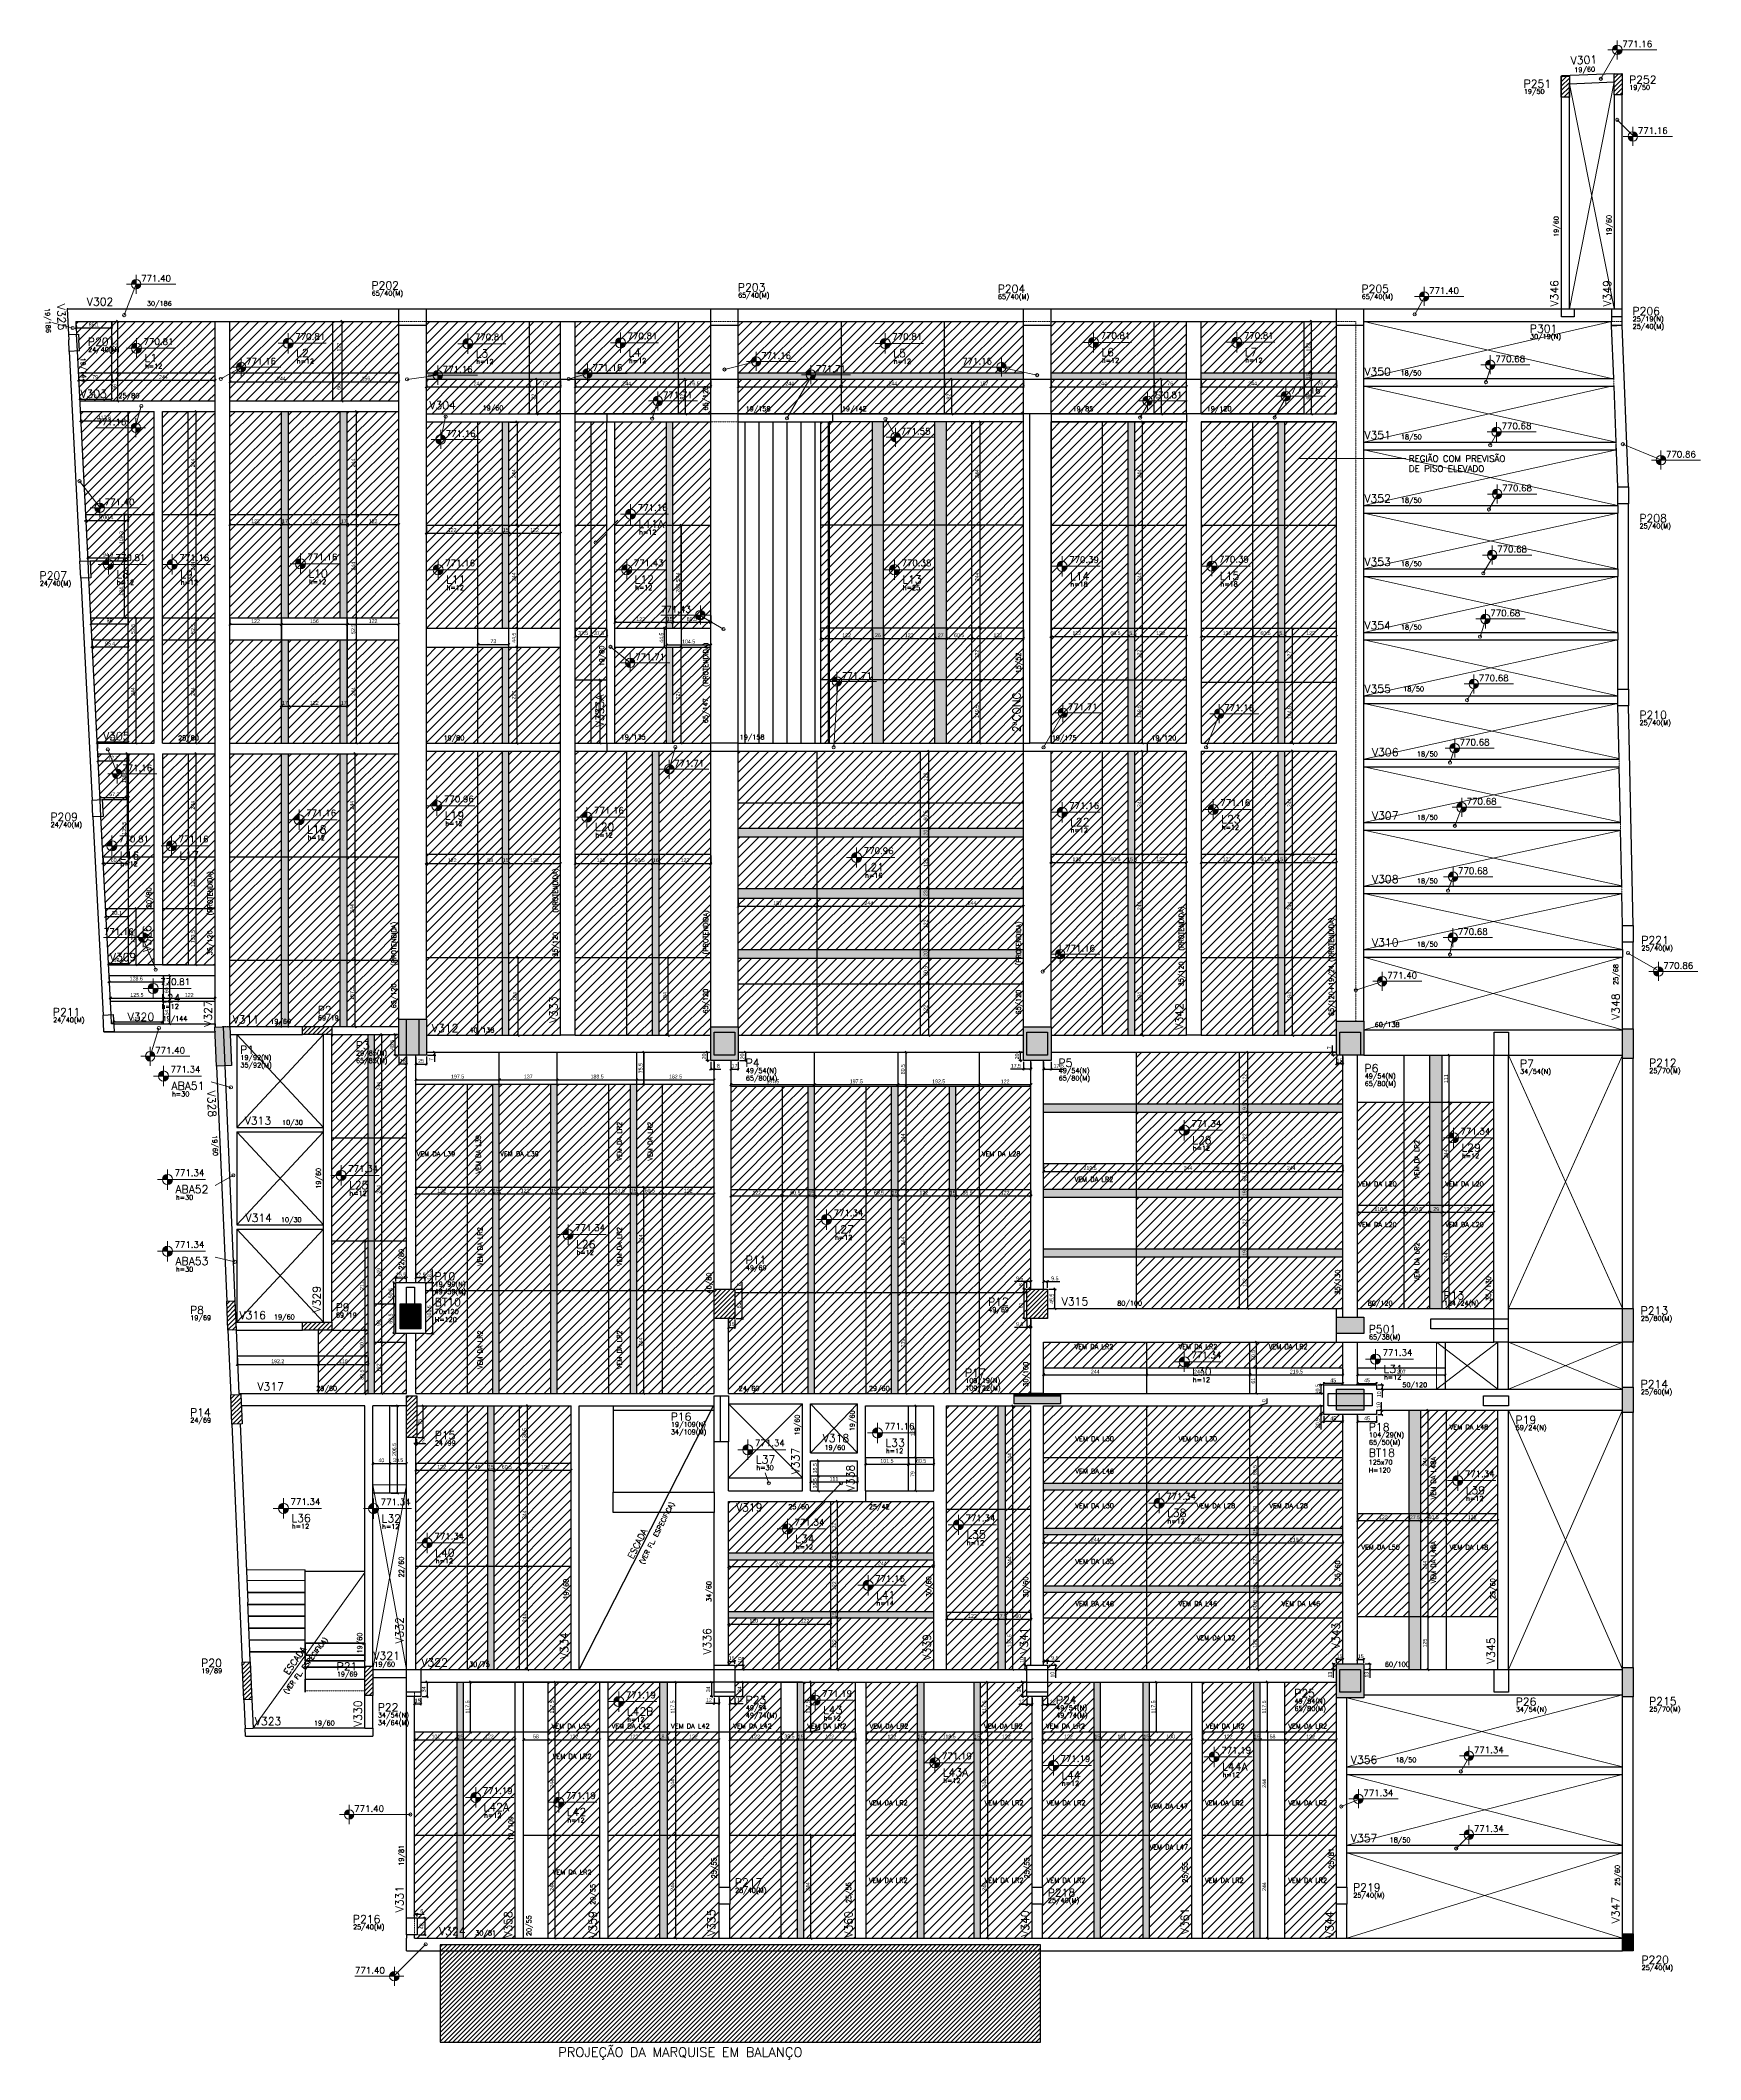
# Model space of a CAD drawing. Extents: x 8513 to 14085, y 1849 to 10799.
# Drawn here: x 9361 to 13288, y 1849 to 6625 of the extents above; entities that cross this region are included whole.
import ezdxf

# ---------------------------------------------------------------- set-up
doc = ezdxf.new("R2010")
doc.units = 0
doc.linetypes.add('FA_Tracejado', pattern=[0.25, 0.15, -0.1])
for name, color, linetype in [('COTA', 241, 'Continuous'), ('Painéis', 200, 'Continuous'), ('Pilares', 5, 'Continuous'), ('VIGAS', 3, 'Continuous'), ('Vázio', 240, 'Continuous')]:
    doc.layers.add(name, color=color, linetype=linetype)
for name, color, linetype, lineweight in [('EST-LAJE', 7, 'Continuous', 30), ('EST-LAJE-CUT', 7, 'Continuous', 60), ('EST-LAJE-TEXT', 7, 'Continuous', 9), ('EST-PILAR', 7, 'Continuous', 9), ('EST-PILAR-TEXT', 7, 'Continuous', 9), ('EST-SIMB', 7, 'Continuous', 9), ('EST-SIMB-Spot Elevations', 7, 'Continuous', 9), ('EST-TEXT', 7, 'Continuous', 9), ('EST-VIGA', 7, 'Continuous', 30), ('EST-VIGA-TEXT', 7, 'Continuous', 9), ('Hachura', 253, 'Continuous', 9), ('REAPROVEITAMENTO', 7, 'Continuous', 9)]:
    doc.layers.add(name, color=color, linetype=linetype, lineweight=lineweight)
doc.layers.add('EST-LINHA', color=7, linetype='Continuous', lineweight=9, true_color=0x008000)
doc.styles.add('COTA TECNICA-50', font='techl___.ttf', dxfattribs={"height": 9})
doc.styles.add('RomanS_IV50', font='romans_IV50.ttf', dxfattribs={"height": 11.25})
doc.styles.add('RomanS_IV50_B', font='', dxfattribs={"height": 18.75})
doc.styles.add('RomanS_IV50_B_1', font='', dxfattribs={"height": 22.5})
doc.styles.add('RomanS_IV50_B_3', font='', dxfattribs={"height": 11.25})
doc.styles.get('RomanS_IV50_B').set_extended_font_data('RomanS_IV50', bold=True)
doc.styles.get('RomanS_IV50_B_1').set_extended_font_data('RomanS_IV50', bold=True)
doc.styles.get('RomanS_IV50_B_3').set_extended_font_data('RomanS_IV50', bold=True)
doc.dimstyles.new('PAINEL', dxfattribs={"dimtxt": 9, "dimasz": 5, "dimexe": 3, "dimexo": 3, "dimgap": 3, "dimtad": 1, "dimdec": 1, "dimzin": 12, "dimdsep": 46, "dimtxsty": 'COTA TECNICA-50', "dimblk": 'OBLIQUE', "dimcen": 0, "dimclrd": 4, "dimclre": 4, "dimclrt": 1, "dimadec": 1, "dimazin": 3, "dimtfac": 1, "dimtdec": 1, "dimtmove": 0, "dimatfit": 3, "dimldrblk": 'OBLIQUE', "dimfxl": 1, "dimtolj": 1, "dimtzin": 12, "dimarcsym": 0})
pattern_1 = [(45, (-181390.063, -29748.07), (-11.2253202, 11.2253202), [])]
pattern_2 = [(45, (10227.5145, 3498.507), (-5.303301, 5.303301), [])]

# ---------------------------------------------------------------- blocks, each defined once
blk = doc.blocks.new('TQS - Pilar retangular - 34_0 x 109_0-2605101-BUSINESS')
at = {"layer": 'Pilares'}
for p, q in [((-17, 54.5), (17, 54.5)), ((-17, -54.5), (-17, 54.5)), ((17, 54.5), (17, -54.5)), ((17, -54.5), (-17, -54.5))]:
    blk.add_line(p, q, dxfattribs=at)
blk = doc.blocks.new('TQS - Pilar retangular - 25_0 x 40_0-2664920-BUSINESS')
at = {"layer": 'Pilares'}
for p, q in [((-12.5, 20), (12.5, 20)), ((-12.5, -20), (-12.5, 20)), ((12.5, 20), (12.5, -20)), ((12.5, -20), (-12.5, -20))]:
    blk.add_line(p, q, dxfattribs=at)
blk = doc.blocks.new('Floors 24 - Floors 24-3210054-BUSINESS')
at = {"layer": 'Vázio'}
for p, q in [((488.5, -103.5), (488.5, -113.5)), ((488.5, -113.5), (727.5, -113.5)), ((488.5, -113.5), (488.5, -307.8)), ((727.5, -307.8), (727.5, -188.5)), ((488.5, -355.5), (488.5, -307.8)), ((488.5, -307.8), (727.5, -307.8)), ((727.5, -307.8), (727.5, -355.5)), ((727.5, -355.5), (488.5, -355.5))]:
    blk.add_line(p, q, dxfattribs=at)
blk = doc.blocks.new('ESCADA PISCINA - ESCADA PISCINA-2693309-BUSINESS')
at = {"layer": 'Vázio'}
for p, q in [((800.5, 2223.5), (800.5, 1464)), ((833.5, 2223.5), (833.5, 1464)), ((866.5, 2223.5), (866.5, 1464)), ((899.5, 2223.5), (899.5, 1464)), ((932.5, 2223.5), (932.5, 1464)), ((965.5, 2223.5), (965.5, 1464)), ((998.5, 1464), (998.5, 2223.5)), ((1008.5, 2223.5), (999.7, 2223.5)), ((999.7, 2223.5), (999.7, 1464)), ((999.7, 1464), (1008.5, 1464))]:
    blk.add_line(p, q, dxfattribs=at)
blk = doc.blocks.new('Floors 10 - Floors 1-2883866-BUSINESS')
at = {"layer": 'EST-LAJE'}
blk.add_line((-239.5, -494.7), (-98.5, -494.7), dxfattribs=at)
at = {"layer": 'EST-LAJE', "linetype": 'FA_Tracejado', "lineweight": 20}
blk.add_line((-98.5, -777.8), (-239.5, -777.8), dxfattribs=at)
at = {"layer": 'EST-LINHA'}
blk.add_line((-239.5, -491.4), (-239.5, -491.2), dxfattribs=at)
blk = doc.blocks.new('Floors 12 - Floors 1-2887407-BUSINESS')
at = {"layer": 'EST-LAJE'}
for p, q in [((-239.5, -664.5), (-239.5, -665)), ((-98.5, -665), (-98.5, -664.5)), ((-239.5, -706.8), (-239.5, -750.3)), ((-98.5, -719.5), (-98.5, -706.8)), ((-239.5, -750.3), (-98.5, -750.3)), ((-239.5, -750.3), (-239.5, -781))]:
    blk.add_line(p, q, dxfattribs=at)
at = {"layer": 'EST-LAJE-CUT'}
for p, q in [((-239.5, -706.8), (-239.5, -665)), ((-239.5, -665), (-98.5, -665)), ((-98.5, -665), (-98.5, -706.8)), ((-98.5, -706.8), (-239.5, -706.8))]:
    blk.add_line(p, q, dxfattribs=at)
at = {"layer": 'EST-LINHA'}
for p, q in [((-239.5, -664.5), (-98.5, -664.5)), ((-239.5, -692.5), (-98.5, -692.5)), ((-239.5, -694), (-98.5, -694)), ((-98.5, -720.5), (-239.5, -720.5)), ((-98.5, -722), (-239.5, -722))]:
    blk.add_line(p, q, dxfattribs=at)
blk = doc.blocks.new('Floors 14 - Floors 2-2894213-BUSINESS')
at = {"layer": 'EST-LAJE'}
for p, q in [((-239.5, -664.5), (-239.5, -491.4)), ((-370.7, -684.2), (-375.7, -568.1)), ((-369.7, -708.8), (-370.7, -684.2)), ((-370.7, -684.2), (-239.5, -684.2)), ((-239.5, -781), (-239.5, -750.3))]:
    blk.add_line(p, q, dxfattribs=at)
at = {"layer": 'EST-LINHA'}
for p, q in [((-379, -491.4), (-239.5, -491.4)), ((-239.5, -516.5), (-377.9, -516.5)), ((-376.7, -544.5), (-239.5, -544.5)), ((-376.7, -546), (-239.5, -546)), ((-375.5, -572.5), (-239.5, -572.5)), ((-375.5, -574), (-239.5, -574)), ((-374.3, -600.5), (-239.5, -600.5)), ((-374.3, -602), (-239.5, -602)), ((-373.1, -628.5), (-239.5, -628.5)), ((-373.1, -630), (-239.5, -630)), ((-239.5, -656.5), (-371.9, -656.5)), ((-371.9, -658), (-239.5, -658)), ((-370.7, -684.5), (-239.5, -684.5)), ((-370.7, -686), (-239.5, -686))]:
    blk.add_line(p, q, dxfattribs=at)
blk = doc.blocks.new('FA_Floor_TAG_SURVEY_R01 - NIV_TIT_H_TXT1__TXT2_Menor-2303205-BUSINESS')
at = {"layer": 'EST-LAJE-TEXT'}
h = blk.add_hatch(color=256, dxfattribs=at)
edge = h.paths.add_edge_path(flags=0)
edge.add_line((-0.28, 0.565), (-0.28, 0.405))
edge.add_line((-0.28, 0.405), (-0.44, 0.405))
edge.add_arc((-0.28, 0.405), 0.16, 90, 180, ccw=False)
h = blk.add_hatch(color=256, dxfattribs=at)
edge = h.paths.add_edge_path(flags=0)
edge.add_arc((-0.28, 0.405), 0.16, -90, 0, ccw=False)
edge.add_line((-0.28, 0.245), (-0.28, 0.405))
edge.add_line((-0.28, 0.405), (-0.12, 0.405))
for p, q in [((-0.28, 0.085), (-0.28, 0.725)), ((-0.28, 0.405), (-0.6, 0.405)), ((-0.28, 0.405), (0.92, 0.405))]:
    blk.add_line(p, q, dxfattribs=at)
blk.add_circle((-0.28, 0.405), 0.16, dxfattribs=at)
blk = doc.blocks.new('Spot Elevations - Nivel_Planta_MENOR-2363178-BUSINESS')
at = {"layer": 'EST-SIMB-Spot Elevations'}
h = blk.add_hatch(color=256, dxfattribs=at)
edge = h.paths.add_edge_path(flags=0)
edge.add_line((0, 0), (-0.15, 0))
edge.add_arc((0, 0), 0.15, 90, 180, ccw=False)
edge.add_line((0, 0.15), (0, 0))
h = blk.add_hatch(color=256, dxfattribs=at)
edge = h.paths.add_edge_path(flags=0)
edge.add_line((0, 0), (0.15, 0))
edge.add_arc((0, 0), 0.15, 270, 360, ccw=False)
edge.add_line((0, -0.15), (0, 0))
for p, q in [((0, -0.3), (0, 0.3)), ((0, 0), (1.25, 0)), ((0, 0), (-0.3, 0))]:
    blk.add_line(p, q, dxfattribs=at)
blk.add_circle((0, 0), 0.15, dxfattribs=at)
blk = doc.blocks.new('_Oblique')
at = {"color": 0, "linetype": 'ByBlock', "lineweight": -2}
blk.add_line((-0.5, -0.5), (0.5, 0.5), dxfattribs=at)
blk = doc.blocks.new('*D500')
at = {"layer": 'COTA', "color": 4, "lineweight": -2, "transparency": 16777216}
for p, q in [((10209.5, 4221.5), (10209.5, 4200.5)), ((10227.5, 4203.5), (10209.5, 4203.5)), ((10227.5, 4221.5), (10227.5, 4200.5))]:
    blk.add_line(p, q, dxfattribs=at)
at = {"layer": 'Defpoints', "color": 0, "transparency": 16777216}
for p in [(10209.5, 4224.5), (10209.5, 4203.5), (10227.5, 4224.5)]:
    blk.add_point(p, dxfattribs=at)
at = {"layer": 'COTA', "color": 4, "lineweight": -2, "transparency": 16777216, "xscale": 5, "yscale": 5, "zscale": 5, "rotation": 180}
blk.add_blockref('_Oblique', (10209.5, 4203.5), dxfattribs=at)
at = {"layer": 'COTA', "color": 4, "lineweight": -2, "transparency": 16777216, "xscale": 5, "yscale": 5, "zscale": 5}
blk.add_blockref('_Oblique', (10227.5, 4203.5), dxfattribs=at)
at = {"layer": 'COTA', "color": 1, "transparency": 16777216, "insert": (10218.5, 4211.1), "char_height": 9, "attachment_point": 5, "style": 'COTA TECNICA-50'}
blk.add_mtext('\\A1;18', dxfattribs=at)
blk = doc.blocks.new('*D501')
at = {"layer": 'COTA', "color": 4, "lineweight": -2, "transparency": 16777216}
for p, q in [((9826.8, 3510.5), (9826.8, 3489.8)), ((9826.8, 3492.8), (10019, 3492.8)), ((10019, 3510.5), (10019, 3489.8))]:
    blk.add_line(p, q, dxfattribs=at)
at = {"layer": 'Defpoints', "color": 0, "transparency": 16777216}
for p in [(9826.8, 3513.5), (10019, 3513.5), (10019, 3492.8)]:
    blk.add_point(p, dxfattribs=at)
at = {"layer": 'COTA', "color": 4, "lineweight": -2, "transparency": 16777216, "xscale": 5, "yscale": 5, "zscale": 5, "rotation": 180}
blk.add_blockref('_Oblique', (9826.8, 3492.8), dxfattribs=at)
at = {"layer": 'COTA', "color": 4, "lineweight": -2, "transparency": 16777216, "xscale": 5, "yscale": 5, "zscale": 5}
blk.add_blockref('_Oblique', (10019, 3492.8), dxfattribs=at)
at = {"layer": 'COTA', "color": 1, "transparency": 16777216, "insert": (9922.9, 3500.4), "char_height": 9, "attachment_point": 5, "style": 'COTA TECNICA-50'}
blk.add_mtext('\\A1;192.2', dxfattribs=at)
blk = doc.blocks.new('*D502')
at = {"layer": 'COTA', "color": 4, "lineweight": -2, "transparency": 16777216}
for p, q in [((10019, 3510.5), (10019, 3489.8)), ((10019, 3492.8), (10137, 3492.8)), ((10137, 3510.5), (10137, 3489.8))]:
    blk.add_line(p, q, dxfattribs=at)
at = {"layer": 'Defpoints', "color": 0, "transparency": 16777216}
for p in [(10019, 3513.5), (10137, 3513.5), (10137, 3492.8)]:
    blk.add_point(p, dxfattribs=at)
at = {"layer": 'COTA', "color": 4, "lineweight": -2, "transparency": 16777216, "xscale": 5, "yscale": 5, "zscale": 5, "rotation": 180}
blk.add_blockref('_Oblique', (10019, 3492.8), dxfattribs=at)
at = {"layer": 'COTA', "color": 4, "lineweight": -2, "transparency": 16777216, "xscale": 5, "yscale": 5, "zscale": 5}
blk.add_blockref('_Oblique', (10137, 3492.8), dxfattribs=at)
at = {"layer": 'COTA', "color": 1, "transparency": 16777216, "insert": (10078, 3500.4), "char_height": 9, "attachment_point": 5, "style": 'COTA TECNICA-50'}
blk.add_mtext('\\A1;118', dxfattribs=at)
blk = doc.blocks.new('*D503')
at = {"layer": 'COTA', "color": 4, "lineweight": -2, "transparency": 16777216}
for p, q in [((10206.5, 4273), (10197.8, 4273)), ((10200.8, 4224.5), (10200.8, 4273)), ((10206.5, 4224.5), (10197.8, 4224.5))]:
    blk.add_line(p, q, dxfattribs=at)
at = {"layer": 'Defpoints', "color": 0, "transparency": 16777216}
for p in [(10200.8, 4273), (10209.5, 4273), (10209.5, 4224.5)]:
    blk.add_point(p, dxfattribs=at)
at = {"layer": 'COTA', "color": 4, "lineweight": -2, "transparency": 16777216, "xscale": 5, "yscale": 5, "zscale": 5}
for p, rotation in [((10200.8, 4273), 90), ((10200.8, 4224.5), 270)]:
    blk.add_blockref('_Oblique', p, dxfattribs=dict(at, rotation=rotation))
at = {"layer": 'COTA', "color": 1, "transparency": 16777216, "insert": (10193.2, 4248.8), "char_height": 9, "attachment_point": 5, "rotation": 90, "style": 'COTA TECNICA-50'}
blk.add_mtext('\\A1;48.5', dxfattribs=at)
blk = doc.blocks.new('*D504')
at = {"layer": 'COTA', "color": 4, "lineweight": -2, "transparency": 16777216}
for p, q in [((10155, 3546), (10172.2, 3546)), ((10169.2, 3424), (10169.2, 3546)), ((10155, 3424), (10172.2, 3424))]:
    blk.add_line(p, q, dxfattribs=at)
at = {"layer": 'Defpoints', "color": 0, "transparency": 16777216}
for p in [(10152, 3546), (10169.2, 3546), (10152, 3424)]:
    blk.add_point(p, dxfattribs=at)
at = {"layer": 'COTA', "color": 4, "lineweight": -2, "transparency": 16777216, "xscale": 5, "yscale": 5, "zscale": 5}
for p, rotation in [((10169.2, 3546), 90), ((10169.2, 3424), 270)]:
    blk.add_blockref('_Oblique', p, dxfattribs=dict(at, rotation=rotation))
at = {"layer": 'COTA', "color": 1, "transparency": 16777216, "insert": (10161.6, 3485), "char_height": 9, "attachment_point": 5, "rotation": 90, "style": 'COTA TECNICA-50'}
blk.add_mtext('\\A1;122', dxfattribs=at)
blk = doc.blocks.new('*D505')
at = {"layer": 'COTA', "color": 4, "lineweight": -2, "transparency": 16777216}
for p, q in [((10155, 3636), (10172.2, 3636)), ((10169.2, 3546), (10169.2, 3636)), ((10155, 3546), (10172.2, 3546))]:
    blk.add_line(p, q, dxfattribs=at)
at = {"layer": 'Defpoints', "color": 0, "transparency": 16777216}
for p in [(10152, 3636), (10169.2, 3636), (10152, 3546)]:
    blk.add_point(p, dxfattribs=at)
at = {"layer": 'COTA', "color": 4, "lineweight": -2, "transparency": 16777216, "xscale": 5, "yscale": 5, "zscale": 5}
for p, rotation in [((10169.2, 3636), 90), ((10169.2, 3546), 270)]:
    blk.add_blockref('_Oblique', p, dxfattribs=dict(at, rotation=rotation))
at = {"layer": 'COTA', "color": 1, "transparency": 16777216, "insert": (10161.6, 3591), "char_height": 9, "attachment_point": 5, "rotation": 90, "style": 'COTA TECNICA-50'}
blk.add_mtext('\\A1;90', dxfattribs=at)
blk = doc.blocks.new('*D506')
at = {"layer": 'COTA', "color": 4, "lineweight": -2, "transparency": 16777216}
for p, q in [((10155, 3785), (10172.2, 3785)), ((10169.2, 3636), (10169.2, 3785)), ((10155, 3636), (10172.2, 3636))]:
    blk.add_line(p, q, dxfattribs=at)
at = {"layer": 'Defpoints', "color": 0, "transparency": 16777216}
for p in [(10152, 3785), (10169.2, 3785), (10152, 3636)]:
    blk.add_point(p, dxfattribs=at)
at = {"layer": 'COTA', "color": 4, "lineweight": -2, "transparency": 16777216, "xscale": 5, "yscale": 5, "zscale": 5}
for p, rotation in [((10169.2, 3785), 90), ((10169.2, 3636), 270)]:
    blk.add_blockref('_Oblique', p, dxfattribs=dict(at, rotation=rotation))
at = {"layer": 'COTA', "color": 1, "transparency": 16777216, "insert": (10161.6, 3710.5), "char_height": 9, "attachment_point": 5, "rotation": 90, "style": 'COTA TECNICA-50'}
blk.add_mtext('\\A1;149', dxfattribs=at)
blk = doc.blocks.new('*D507')
at = {"layer": 'COTA', "color": 4, "lineweight": -2, "transparency": 16777216}
for p, q in [((10155, 4029), (10172.2, 4029)), ((10169.2, 3785), (10169.2, 4029)), ((10155, 3785), (10172.2, 3785))]:
    blk.add_line(p, q, dxfattribs=at)
at = {"layer": 'Defpoints', "color": 0, "transparency": 16777216}
for p in [(10152, 4029), (10169.2, 4029), (10152, 3785)]:
    blk.add_point(p, dxfattribs=at)
at = {"layer": 'COTA', "color": 4, "lineweight": -2, "transparency": 16777216, "xscale": 5, "yscale": 5, "zscale": 5}
for p, rotation in [((10169.2, 4029), 90), ((10169.2, 3785), 270)]:
    blk.add_blockref('_Oblique', p, dxfattribs=dict(at, rotation=rotation))
at = {"layer": 'COTA', "color": 1, "transparency": 16777216, "insert": (10161.6, 3907), "char_height": 9, "attachment_point": 5, "rotation": 90, "style": 'COTA TECNICA-50'}
blk.add_mtext('\\A1;244', dxfattribs=at)
blk = doc.blocks.new('*D508')
at = {"layer": 'COTA', "color": 4, "lineweight": -2, "transparency": 16777216}
for p, q in [((10155, 4273), (10172.2, 4273)), ((10169.2, 4029), (10169.2, 4273)), ((10155, 4029), (10172.2, 4029))]:
    blk.add_line(p, q, dxfattribs=at)
at = {"layer": 'Defpoints', "color": 0, "transparency": 16777216}
for p in [(10152, 4273), (10169.2, 4273), (10152, 4029)]:
    blk.add_point(p, dxfattribs=at)
at = {"layer": 'COTA', "color": 4, "lineweight": -2, "transparency": 16777216, "xscale": 5, "yscale": 5, "zscale": 5}
for p, rotation in [((10169.2, 4273), 90), ((10169.2, 4029), 270)]:
    blk.add_blockref('_Oblique', p, dxfattribs=dict(at, rotation=rotation))
at = {"layer": 'COTA', "color": 1, "transparency": 16777216, "insert": (10161.6, 4151), "char_height": 9, "attachment_point": 5, "rotation": 90, "style": 'COTA TECNICA-50'}
blk.add_mtext('\\A1;244', dxfattribs=at)
blk = doc.blocks.new('*D509')
at = {"layer": 'COTA', "color": 4, "lineweight": -2, "transparency": 16777216}
for p, q in [((10134, 3513.5), (10126.3, 3513.5)), ((10129.3, 3424), (10129.3, 3513.5)), ((10134, 3424), (10126.3, 3424))]:
    blk.add_line(p, q, dxfattribs=at)
at = {"layer": 'Defpoints', "color": 0, "transparency": 16777216}
for p in [(10129.3, 3513.5), (10137, 3513.5), (10137, 3424)]:
    blk.add_point(p, dxfattribs=at)
at = {"layer": 'COTA', "color": 4, "lineweight": -2, "transparency": 16777216, "xscale": 5, "yscale": 5, "zscale": 5}
for p, rotation in [((10129.3, 3513.5), 90), ((10129.3, 3424), 270)]:
    blk.add_blockref('_Oblique', p, dxfattribs=dict(at, rotation=rotation))
at = {"layer": 'COTA', "color": 1, "transparency": 16777216, "insert": (10121.7, 3468.8), "char_height": 9, "attachment_point": 5, "rotation": 90, "style": 'COTA TECNICA-50'}
blk.add_mtext('\\A1;89.5', dxfattribs=at)
blk = doc.blocks.new('*D510')
at = {"layer": 'COTA', "color": 4, "lineweight": -2, "transparency": 16777216}
for p, q in [((10134, 3574), (10126.3, 3574)), ((10129.3, 3513.5), (10129.3, 3574)), ((10134, 3513.5), (10126.3, 3513.5))]:
    blk.add_line(p, q, dxfattribs=at)
at = {"layer": 'Defpoints', "color": 0, "transparency": 16777216}
for p in [(10129.3, 3574), (10137, 3574), (10137, 3513.5)]:
    blk.add_point(p, dxfattribs=at)
at = {"layer": 'COTA', "color": 4, "lineweight": -2, "transparency": 16777216, "xscale": 5, "yscale": 5, "zscale": 5}
for p, rotation in [((10129.3, 3574), 90), ((10129.3, 3513.5), 270)]:
    blk.add_blockref('_Oblique', p, dxfattribs=dict(at, rotation=rotation))
at = {"layer": 'COTA', "color": 1, "transparency": 16777216, "insert": (10121.7, 3543.8), "char_height": 9, "attachment_point": 5, "rotation": 90, "style": 'COTA TECNICA-50'}
blk.add_mtext('\\A1;60.5', dxfattribs=at)
blk = doc.blocks.new('*D511')
at = {"layer": 'COTA', "color": 4, "lineweight": -2, "transparency": 16777216}
for p, q in [((10129.3, 3574), (10129.3, 3785)), ((10132.3, 3785), (10132.3, 3785)), ((10134, 3574), (10126.3, 3574))]:
    blk.add_line(p, q, dxfattribs=at)
at = {"layer": 'Defpoints', "color": 0, "transparency": 16777216}
for p in [(10129.3, 3785), (10129.3, 3785), (10137, 3574)]:
    blk.add_point(p, dxfattribs=at)
at = {"layer": 'COTA', "color": 4, "lineweight": -2, "transparency": 16777216, "xscale": 5, "yscale": 5, "zscale": 5}
for p, rotation in [((10129.3, 3785), 90), ((10129.3, 3574), 270)]:
    blk.add_blockref('_Oblique', p, dxfattribs=dict(at, rotation=rotation))
at = {"layer": 'COTA', "color": 1, "transparency": 16777216, "insert": (10121.8, 3679.5), "char_height": 9, "attachment_point": 5, "rotation": 90, "style": 'COTA TECNICA-50'}
blk.add_mtext('\\A1;211', dxfattribs=at)
blk = doc.blocks.new('*D512')
at = {"layer": 'COTA', "color": 4, "lineweight": -2, "transparency": 16777216}
for p, q in [((10202, 3689.5), (10202, 3700.5)), ((10202, 3697.5), (10227.5, 3697.5)), ((10227.5, 3689.5), (10227.5, 3700.5))]:
    blk.add_line(p, q, dxfattribs=at)
at = {"layer": 'Defpoints', "color": 0, "transparency": 16777216}
for p in [(10202, 3686.5), (10227.5, 3697.5), (10227.5, 3686.5)]:
    blk.add_point(p, dxfattribs=at)
at = {"layer": 'COTA', "color": 4, "lineweight": -2, "transparency": 16777216, "xscale": 5, "yscale": 5, "zscale": 5, "rotation": 180}
blk.add_blockref('_Oblique', (10202, 3697.5), dxfattribs=at)
at = {"layer": 'COTA', "color": 4, "lineweight": -2, "transparency": 16777216, "xscale": 5, "yscale": 5, "zscale": 5}
blk.add_blockref('_Oblique', (10227.5, 3697.5), dxfattribs=at)
at = {"layer": 'COTA', "color": 1, "transparency": 16777216, "insert": (10214.8, 3705.1), "char_height": 9, "attachment_point": 5, "style": 'COTA TECNICA-50'}
blk.add_mtext('\\A1;25.5', dxfattribs=at)
blk = doc.blocks.new('*D513')
at = {"layer": 'COTA', "color": 4, "lineweight": -2, "transparency": 16777216}
for p, q in [((10199, 3686.5), (10194.8, 3686.5)), ((10197.8, 3636), (10197.8, 3686.5)), ((10199, 3636), (10194.8, 3636))]:
    blk.add_line(p, q, dxfattribs=at)
at = {"layer": 'Defpoints', "color": 0, "transparency": 16777216}
for p in [(10197.8, 3686.5), (10202, 3686.5), (10202, 3636)]:
    blk.add_point(p, dxfattribs=at)
at = {"layer": 'COTA', "color": 4, "lineweight": -2, "transparency": 16777216, "xscale": 5, "yscale": 5, "zscale": 5}
for p, rotation in [((10197.8, 3686.5), 90), ((10197.8, 3636), 270)]:
    blk.add_blockref('_Oblique', p, dxfattribs=dict(at, rotation=rotation))
at = {"layer": 'COTA', "color": 1, "transparency": 16777216, "insert": (10190.2, 3661.3), "char_height": 9, "attachment_point": 5, "rotation": 90, "style": 'COTA TECNICA-50'}
blk.add_mtext('\\A1;50.5', dxfattribs=at)
blk = doc.blocks.new('*D514')
at = {"layer": 'COTA', "color": 4, "lineweight": -2, "transparency": 16777216}
for p, q in [((10199, 3636), (10194.8, 3636)), ((10197.8, 3636), (10197.8, 3566.5)), ((10199, 3566.5), (10194.8, 3566.5))]:
    blk.add_line(p, q, dxfattribs=at)
at = {"layer": 'Defpoints', "color": 0, "transparency": 16777216}
for p in [(10202, 3636), (10197.8, 3566.5), (10202, 3566.5)]:
    blk.add_point(p, dxfattribs=at)
at = {"layer": 'COTA', "color": 4, "lineweight": -2, "transparency": 16777216, "xscale": 5, "yscale": 5, "zscale": 5}
for p, rotation in [((10197.8, 3636), 90), ((10197.8, 3566.5), 270)]:
    blk.add_blockref('_Oblique', p, dxfattribs=dict(at, rotation=rotation))
at = {"layer": 'COTA', "color": 1, "transparency": 16777216, "insert": (10190.1, 3601.3), "char_height": 9, "attachment_point": 5, "rotation": 90, "style": 'COTA TECNICA-50'}
blk.add_mtext('\\A1;69.5', dxfattribs=at)
blk = doc.blocks.new('*D515')
at = {"layer": 'COTA', "color": 4, "lineweight": -2, "transparency": 16777216}
for p, q in [((10249.5, 4159), (10249.5, 4169.2)), ((10249.5, 4166.2), (10447, 4166.2)), ((10447, 4159), (10447, 4169.2))]:
    blk.add_line(p, q, dxfattribs=at)
at = {"layer": 'Defpoints', "color": 0, "transparency": 16777216}
for p in [(10249.5, 4156), (10447, 4166.2), (10447, 4156)]:
    blk.add_point(p, dxfattribs=at)
at = {"layer": 'COTA', "color": 4, "lineweight": -2, "transparency": 16777216, "xscale": 5, "yscale": 5, "zscale": 5, "rotation": 180}
blk.add_blockref('_Oblique', (10249.5, 4166.2), dxfattribs=at)
at = {"layer": 'COTA', "color": 4, "lineweight": -2, "transparency": 16777216, "xscale": 5, "yscale": 5, "zscale": 5}
blk.add_blockref('_Oblique', (10447, 4166.2), dxfattribs=at)
at = {"layer": 'COTA', "color": 1, "transparency": 16777216, "insert": (10348.3, 4173.8), "char_height": 9, "attachment_point": 5, "style": 'COTA TECNICA-50'}
blk.add_mtext('\\A1;197.5', dxfattribs=at)
blk = doc.blocks.new('*D516')
at = {"layer": 'COTA', "color": 4, "lineweight": -2, "transparency": 16777216}
for p, q in [((10447, 4159), (10447, 4169.2)), ((10447, 4166.2), (10584, 4166.2)), ((10584, 4159), (10584, 4169.2))]:
    blk.add_line(p, q, dxfattribs=at)
at = {"layer": 'Defpoints', "color": 0, "transparency": 16777216}
for p in [(10447, 4156), (10584, 4166.2), (10584, 4156)]:
    blk.add_point(p, dxfattribs=at)
at = {"layer": 'COTA', "color": 4, "lineweight": -2, "transparency": 16777216, "xscale": 5, "yscale": 5, "zscale": 5, "rotation": 180}
blk.add_blockref('_Oblique', (10447, 4166.2), dxfattribs=at)
at = {"layer": 'COTA', "color": 4, "lineweight": -2, "transparency": 16777216, "xscale": 5, "yscale": 5, "zscale": 5}
blk.add_blockref('_Oblique', (10584, 4166.2), dxfattribs=at)
at = {"layer": 'COTA', "color": 1, "transparency": 16777216, "insert": (10515.5, 4173.9), "char_height": 9, "attachment_point": 5, "style": 'COTA TECNICA-50'}
blk.add_mtext('\\A1;137', dxfattribs=at)
blk = doc.blocks.new('*D517')
at = {"layer": 'COTA', "color": 4, "lineweight": -2, "transparency": 16777216}
for p, q in [((10584, 4159), (10584, 4169.2)), ((10584, 4166.2), (10772.5, 4166.2)), ((10772.5, 4159), (10772.5, 4169.2))]:
    blk.add_line(p, q, dxfattribs=at)
at = {"layer": 'Defpoints', "color": 0, "transparency": 16777216}
for p in [(10584, 4156), (10772.5, 4166.2), (10772.5, 4156)]:
    blk.add_point(p, dxfattribs=at)
at = {"layer": 'COTA', "color": 4, "lineweight": -2, "transparency": 16777216, "xscale": 5, "yscale": 5, "zscale": 5, "rotation": 180}
blk.add_blockref('_Oblique', (10584, 4166.2), dxfattribs=at)
at = {"layer": 'COTA', "color": 4, "lineweight": -2, "transparency": 16777216, "xscale": 5, "yscale": 5, "zscale": 5}
blk.add_blockref('_Oblique', (10772.5, 4166.2), dxfattribs=at)
at = {"layer": 'COTA', "color": 1, "transparency": 16777216, "insert": (10678.3, 4173.8), "char_height": 9, "attachment_point": 5, "style": 'COTA TECNICA-50'}
blk.add_mtext('\\A1;188.5', dxfattribs=at)
blk = doc.blocks.new('*D518')
at = {"layer": 'COTA', "color": 4, "lineweight": -2, "transparency": 16777216}
for p, q in [((10772.5, 4159), (10772.5, 4169.2)), ((10772.5, 4166.2), (10955, 4166.2)), ((10955, 4159), (10955, 4169.2))]:
    blk.add_line(p, q, dxfattribs=at)
at = {"layer": 'Defpoints', "color": 0, "transparency": 16777216}
for p in [(10772.5, 4156), (10955, 4166.2), (10955, 4156)]:
    blk.add_point(p, dxfattribs=at)
at = {"layer": 'COTA', "color": 4, "lineweight": -2, "transparency": 16777216, "xscale": 5, "yscale": 5, "zscale": 5, "rotation": 180}
blk.add_blockref('_Oblique', (10772.5, 4166.2), dxfattribs=at)
at = {"layer": 'COTA', "color": 4, "lineweight": -2, "transparency": 16777216, "xscale": 5, "yscale": 5, "zscale": 5}
blk.add_blockref('_Oblique', (10955, 4166.2), dxfattribs=at)
at = {"layer": 'COTA', "color": 1, "transparency": 16777216, "insert": (10863.8, 4173.8), "char_height": 9, "attachment_point": 5, "style": 'COTA TECNICA-50'}
blk.add_mtext('\\A1;182.5', dxfattribs=at)
blk = doc.blocks.new('*D519')
at = {"layer": 'COTA', "color": 4, "lineweight": -2, "transparency": 16777216}
for p, q in [((10940.3, 4231.5), (10935.6, 4231.5)), ((10944, 4211.5), (10935.6, 4211.5)), ((10938.6, 4231.5), (10938.6, 4211.5))]:
    blk.add_line(p, q, dxfattribs=at)
at = {"layer": 'Defpoints', "color": 0, "transparency": 16777216}
for p in [(10938.6, 4211.5), (10943.3, 4231.5), (10947, 4211.5)]:
    blk.add_point(p, dxfattribs=at)
at = {"layer": 'COTA', "color": 4, "lineweight": -2, "transparency": 16777216, "xscale": 5, "yscale": 5, "zscale": 5}
for p, rotation in [((10938.6, 4231.5), 90), ((10938.6, 4211.5), 270)]:
    blk.add_blockref('_Oblique', p, dxfattribs=dict(at, rotation=rotation))
at = {"layer": 'COTA', "color": 1, "transparency": 16777216, "insert": (10931, 4221.5), "char_height": 9, "attachment_point": 5, "rotation": 90, "style": 'COTA TECNICA-50'}
blk.add_mtext('\\A1;20', dxfattribs=at)
blk = doc.blocks.new('*D520')
at = {"layer": 'COTA', "color": 4, "lineweight": -2, "transparency": 16777216}
for p, q in [((10947, 4208.5), (10947, 4188.7)), ((10955, 4208.5), (10955, 4188.7)), ((10947, 4191.7), (10955, 4191.7)), ((10955, 4191.7), (10971.3, 4191.7))]:
    blk.add_line(p, q, dxfattribs=at)
at = {"layer": 'Defpoints', "color": 0, "transparency": 16777216}
for p in [(10947, 4211.5), (10955, 4211.5), (10955, 4191.7)]:
    blk.add_point(p, dxfattribs=at)
at = {"layer": 'COTA', "color": 4, "lineweight": -2, "transparency": 16777216, "xscale": 5, "yscale": 5, "zscale": 5, "rotation": 180}
blk.add_blockref('_Oblique', (10947, 4191.7), dxfattribs=at)
at = {"layer": 'COTA', "color": 4, "lineweight": -2, "transparency": 16777216, "xscale": 5, "yscale": 5, "zscale": 5}
blk.add_blockref('_Oblique', (10955, 4191.7), dxfattribs=at)
at = {"layer": 'COTA', "color": 1, "transparency": 16777216, "insert": (10965.6, 4199.3), "char_height": 9, "attachment_point": 5, "style": 'COTA TECNICA-50'}
blk.add_mtext('\\A1;8', dxfattribs=at)
blk = doc.blocks.new('*D521')
at = {"layer": 'COTA', "color": 4, "lineweight": -2, "transparency": 16777216}
for p, q in [((10277.5, 4231.5), (10296.7, 4231.5)), ((10277.5, 4224.5), (10296.7, 4224.5)), ((10293.7, 4231.5), (10293.7, 4224.5)), ((10293.7, 4224.5), (10293.7, 4208.3))]:
    blk.add_line(p, q, dxfattribs=at)
at = {"layer": 'Defpoints', "color": 0, "transparency": 16777216}
for p in [(10274.5, 4231.5), (10274.5, 4224.5), (10293.7, 4224.5)]:
    blk.add_point(p, dxfattribs=at)
at = {"layer": 'COTA', "color": 4, "lineweight": -2, "transparency": 16777216, "xscale": 5, "yscale": 5, "zscale": 5}
for p, rotation in [((10293.7, 4231.5), 90), ((10293.7, 4224.5), 270)]:
    blk.add_blockref('_Oblique', p, dxfattribs=dict(at, rotation=rotation))
at = {"layer": 'COTA', "color": 1, "transparency": 16777216, "insert": (10286.1, 4213.9), "char_height": 9, "attachment_point": 5, "rotation": 90, "style": 'COTA TECNICA-50'}
blk.add_mtext('\\A1;7', dxfattribs=at)
blk = doc.blocks.new('*D522')
at = {"layer": 'COTA', "color": 4, "lineweight": -2, "transparency": 16777216}
for p, q in [((10249.5, 4219), (10249.5, 4200.5)), ((10249.5, 4203.5), (10274.5, 4203.5)), ((10274.5, 4221.5), (10274.5, 4200.5))]:
    blk.add_line(p, q, dxfattribs=at)
at = {"layer": 'Defpoints', "color": 0, "transparency": 16777216}
for p in [(10249.5, 4222), (10274.5, 4224.5), (10274.5, 4203.5)]:
    blk.add_point(p, dxfattribs=at)
at = {"layer": 'COTA', "color": 4, "lineweight": -2, "transparency": 16777216, "xscale": 5, "yscale": 5, "zscale": 5, "rotation": 180}
blk.add_blockref('_Oblique', (10249.5, 4203.5), dxfattribs=at)
at = {"layer": 'COTA', "color": 4, "lineweight": -2, "transparency": 16777216, "xscale": 5, "yscale": 5, "zscale": 5}
blk.add_blockref('_Oblique', (10274.5, 4203.5), dxfattribs=at)
at = {"layer": 'COTA', "color": 1, "transparency": 16777216, "insert": (10262, 4211.1), "char_height": 9, "attachment_point": 5, "style": 'COTA TECNICA-50'}
blk.add_mtext('\\A1;25', dxfattribs=at)
blk = doc.blocks.new('*D436')
at = {"layer": 'COTA', "color": 4, "lineweight": -2, "transparency": 16777216}
for p, q in [((10775.5, 3668), (10792, 3668)), ((10789, 3424), (10789, 3668)), ((10775.5, 3424), (10792, 3424))]:
    blk.add_line(p, q, dxfattribs=at)
at = {"layer": 'Defpoints', "color": 0, "transparency": 16777216}
for p in [(10772.5, 3668), (10789, 3668), (10772.5, 3424)]:
    blk.add_point(p, dxfattribs=at)
at = {"layer": 'COTA', "color": 4, "lineweight": -2, "transparency": 16777216, "xscale": 5, "yscale": 5, "zscale": 5}
for p, rotation in [((10789, 3668), 90), ((10789, 3424), 270)]:
    blk.add_blockref('_Oblique', p, dxfattribs=dict(at, rotation=rotation))
at = {"layer": 'COTA', "color": 1, "transparency": 16777216, "insert": (10781.5, 3546), "char_height": 9, "attachment_point": 5, "rotation": 90, "style": 'COTA TECNICA-50'}
blk.add_mtext('\\A1;244', dxfattribs=at)
blk = doc.blocks.new('*D437')
at = {"layer": 'COTA', "color": 4, "lineweight": -2, "transparency": 16777216}
for p, q in [((10775.5, 3912), (10792, 3912)), ((10789, 3668), (10789, 3912)), ((10775.5, 3668), (10792, 3668))]:
    blk.add_line(p, q, dxfattribs=at)
at = {"layer": 'Defpoints', "color": 0, "transparency": 16777216}
for p in [(10772.5, 3912), (10789, 3912), (10772.5, 3668)]:
    blk.add_point(p, dxfattribs=at)
at = {"layer": 'COTA', "color": 4, "lineweight": -2, "transparency": 16777216, "xscale": 5, "yscale": 5, "zscale": 5}
for p, rotation in [((10789, 3912), 90), ((10789, 3668), 270)]:
    blk.add_blockref('_Oblique', p, dxfattribs=dict(at, rotation=rotation))
at = {"layer": 'COTA', "color": 1, "transparency": 16777216, "insert": (10781.5, 3790), "char_height": 9, "attachment_point": 5, "rotation": 90, "style": 'COTA TECNICA-50'}
blk.add_mtext('\\A1;244', dxfattribs=at)
blk = doc.blocks.new('*D523')
at = {"layer": 'COTA', "color": 4, "lineweight": -2, "transparency": 16777216}
for p, q in [((10775.5, 4231.5), (10792, 4231.5)), ((10789, 4231.5), (10789, 4156)), ((10775.5, 4156), (10792, 4156))]:
    blk.add_line(p, q, dxfattribs=at)
at = {"layer": 'Defpoints', "color": 0, "transparency": 16777216}
for p in [(10772.5, 4231.5), (10772.5, 4156), (10789, 4156)]:
    blk.add_point(p, dxfattribs=at)
at = {"layer": 'COTA', "color": 4, "lineweight": -2, "transparency": 16777216, "xscale": 5, "yscale": 5, "zscale": 5}
for p, rotation in [((10789, 4231.5), 90), ((10789, 4156), 270)]:
    blk.add_blockref('_Oblique', p, dxfattribs=dict(at, rotation=rotation))
at = {"layer": 'COTA', "color": 1, "transparency": 16777216, "insert": (10781.4, 4193.8), "char_height": 9, "attachment_point": 5, "rotation": 90, "style": 'COTA TECNICA-50'}
blk.add_mtext('\\A1;75.5', dxfattribs=at)
blk = doc.blocks.new('*D524')
at = {"layer": 'COTA', "color": 4, "lineweight": -2, "transparency": 16777216}
for p, q in [((10775.5, 4231.5), (10792, 4231.5)), ((10789, 4156), (10789, 4231.5)), ((10775.5, 4156), (10792, 4156))]:
    blk.add_line(p, q, dxfattribs=at)
at = {"layer": 'Defpoints', "color": 0, "transparency": 16777216}
for p in [(10772.5, 4231.5), (10789, 4231.5), (10772.5, 4156)]:
    blk.add_point(p, dxfattribs=at)
at = {"layer": 'COTA', "color": 4, "lineweight": -2, "transparency": 16777216, "xscale": 5, "yscale": 5, "zscale": 5}
for p, rotation in [((10789, 4231.5), 90), ((10789, 4156), 270)]:
    blk.add_blockref('_Oblique', p, dxfattribs=dict(at, rotation=rotation))
at = {"layer": 'COTA', "color": 1, "transparency": 16777216, "insert": (10781.4, 4193.8), "char_height": 9, "attachment_point": 5, "rotation": 90, "style": 'COTA TECNICA-50'}
blk.add_mtext('\\A1;75.5', dxfattribs=at)
blk = doc.blocks.new('*D525')
at = {"layer": 'COTA', "color": 4, "lineweight": -2, "transparency": 16777216}
for p, q in [((10275, 3668), (10292, 3668)), ((10289, 3668), (10289, 3566.5)), ((10275, 3566.5), (10292, 3566.5))]:
    blk.add_line(p, q, dxfattribs=at)
at = {"layer": 'Defpoints', "color": 0, "transparency": 16777216}
for p in [(10272, 3668), (10272, 3566.5), (10289, 3566.5)]:
    blk.add_point(p, dxfattribs=at)
at = {"layer": 'COTA', "color": 4, "lineweight": -2, "transparency": 16777216, "xscale": 5, "yscale": 5, "zscale": 5}
for p, rotation in [((10289, 3668), 90), ((10289, 3566.5), 270)]:
    blk.add_blockref('_Oblique', p, dxfattribs=dict(at, rotation=rotation))
at = {"layer": 'COTA', "color": 1, "transparency": 16777216, "insert": (10281.4, 3617.3), "char_height": 9, "attachment_point": 5, "rotation": 90, "style": 'COTA TECNICA-50'}
blk.add_mtext('\\A1;101.5', dxfattribs=at)
blk = doc.blocks.new('*D526')
at = {"layer": 'COTA', "color": 4, "lineweight": -2, "transparency": 16777216}
for p, q in [((10275, 3686.5), (10292, 3686.5)), ((10289, 3686.5), (10289, 3717.6)), ((10289, 3668), (10289, 3686.5)), ((10275, 3668), (10292, 3668))]:
    blk.add_line(p, q, dxfattribs=at)
at = {"layer": 'Defpoints', "color": 0, "transparency": 16777216}
for p in [(10272, 3686.5), (10289, 3686.5), (10272, 3668)]:
    blk.add_point(p, dxfattribs=at)
at = {"layer": 'COTA', "color": 4, "lineweight": -2, "transparency": 16777216, "xscale": 5, "yscale": 5, "zscale": 5}
for p, rotation in [((10289, 3686.5), 90), ((10289, 3668), 270)]:
    blk.add_blockref('_Oblique', p, dxfattribs=dict(at, rotation=rotation))
at = {"layer": 'COTA', "color": 1, "transparency": 16777216, "insert": (10281.4, 3704.6), "char_height": 9, "attachment_point": 5, "rotation": 90, "style": 'COTA TECNICA-50'}
blk.add_mtext('\\A1;18.5', dxfattribs=at)
blk = doc.blocks.new('*D438')
at = {"layer": 'COTA', "color": 4, "lineweight": -2, "transparency": 16777216}
for p, q in [((10249.5, 3689.5), (10249.5, 3700.5)), ((10272, 3697.5), (10249.5, 3697.5)), ((10272, 3689.5), (10272, 3700.5))]:
    blk.add_line(p, q, dxfattribs=at)
at = {"layer": 'Defpoints', "color": 0, "transparency": 16777216}
for p in [(10249.5, 3697.5), (10249.5, 3686.5), (10272, 3686.5)]:
    blk.add_point(p, dxfattribs=at)
at = {"layer": 'COTA', "color": 4, "lineweight": -2, "transparency": 16777216, "xscale": 5, "yscale": 5, "zscale": 5, "rotation": 180}
blk.add_blockref('_Oblique', (10249.5, 3697.5), dxfattribs=at)
at = {"layer": 'COTA', "color": 4, "lineweight": -2, "transparency": 16777216, "xscale": 5, "yscale": 5, "zscale": 5}
blk.add_blockref('_Oblique', (10272, 3697.5), dxfattribs=at)
at = {"layer": 'COTA', "color": 1, "transparency": 16777216, "insert": (10260.8, 3705.1), "char_height": 9, "attachment_point": 5, "style": 'COTA TECNICA-50'}
blk.add_mtext('\\A1;22.5', dxfattribs=at)
blk = doc.blocks.new('*D527')
at = {"layer": 'COTA', "color": 4, "lineweight": -2, "transparency": 16777216}
for p, q in [((10249.5, 3909), (10249.5, 3893.5)), ((10249.5, 3896.5), (10371.5, 3896.5)), ((10371.5, 3909), (10371.5, 3893.5))]:
    blk.add_line(p, q, dxfattribs=at)
at = {"layer": 'Defpoints', "color": 0, "transparency": 16777216}
for p in [(10249.5, 3912), (10371.5, 3912), (10371.5, 3896.5)]:
    blk.add_point(p, dxfattribs=at)
at = {"layer": 'COTA', "color": 4, "lineweight": -2, "transparency": 16777216, "xscale": 5, "yscale": 5, "zscale": 5, "rotation": 180}
blk.add_blockref('_Oblique', (10249.5, 3896.5), dxfattribs=at)
at = {"layer": 'COTA', "color": 4, "lineweight": -2, "transparency": 16777216, "xscale": 5, "yscale": 5, "zscale": 5}
blk.add_blockref('_Oblique', (10371.5, 3896.5), dxfattribs=at)
at = {"layer": 'COTA', "color": 1, "transparency": 16777216, "insert": (10310.5, 3904.1), "char_height": 9, "attachment_point": 5, "style": 'COTA TECNICA-50'}
blk.add_mtext('\\A1;122', dxfattribs=at)
blk = doc.blocks.new('*D461')
at = {"layer": 'COTA', "color": 4, "lineweight": -2, "transparency": 16777216}
for p, q in [((10371.5, 3909), (10371.5, 3893.5)), ((10371.5, 3896.5), (10432, 3896.5)), ((10432, 3909), (10432, 3893.5))]:
    blk.add_line(p, q, dxfattribs=at)
at = {"layer": 'Defpoints', "color": 0, "transparency": 16777216}
for p in [(10371.5, 3912), (10432, 3912), (10432, 3896.5)]:
    blk.add_point(p, dxfattribs=at)
at = {"layer": 'COTA', "color": 4, "lineweight": -2, "transparency": 16777216, "xscale": 5, "yscale": 5, "zscale": 5, "rotation": 180}
blk.add_blockref('_Oblique', (10371.5, 3896.5), dxfattribs=at)
at = {"layer": 'COTA', "color": 4, "lineweight": -2, "transparency": 16777216, "xscale": 5, "yscale": 5, "zscale": 5}
blk.add_blockref('_Oblique', (10432, 3896.5), dxfattribs=at)
at = {"layer": 'COTA', "color": 1, "transparency": 16777216, "insert": (10401.8, 3904.1), "char_height": 9, "attachment_point": 5, "style": 'COTA TECNICA-50'}
blk.add_mtext('\\A1;60.5', dxfattribs=at)
blk = doc.blocks.new('*D462')
at = {"layer": 'COTA', "color": 4, "lineweight": -2, "transparency": 16777216}
for p, q in [((10432, 3909), (10432, 3893.5)), ((10432, 3896.5), (10447, 3896.5))]:
    blk.add_line(p, q, dxfattribs=at)
at = {"layer": 'Defpoints', "color": 0, "transparency": 16777216}
for p in [(10432, 3912), (10447, 3896.5), (10447, 3896.5)]:
    blk.add_point(p, dxfattribs=at)
at = {"layer": 'COTA', "color": 4, "lineweight": -2, "transparency": 16777216, "xscale": 5, "yscale": 5, "zscale": 5, "rotation": 180}
blk.add_blockref('_Oblique', (10432, 3896.5), dxfattribs=at)
at = {"layer": 'COTA', "color": 4, "lineweight": -2, "transparency": 16777216, "xscale": 5, "yscale": 5, "zscale": 5}
blk.add_blockref('_Oblique', (10447, 3896.5), dxfattribs=at)
at = {"layer": 'COTA', "color": 1, "transparency": 16777216, "insert": (10439.5, 3904.1), "char_height": 9, "attachment_point": 5, "style": 'COTA TECNICA-50'}
blk.add_mtext('\\A1;15', dxfattribs=at)
blk = doc.blocks.new('*D463')
at = {"layer": 'COTA', "color": 4, "lineweight": -2, "transparency": 16777216}
blk.add_line((10447, 3896.5), (10569, 3896.5), dxfattribs=at)
at = {"layer": 'Defpoints', "color": 0, "transparency": 16777216}
for p in [(10447, 3896.5), (10569, 3896.5), (10569, 3896.5)]:
    blk.add_point(p, dxfattribs=at)
at = {"layer": 'COTA', "color": 4, "lineweight": -2, "transparency": 16777216, "xscale": 5, "yscale": 5, "zscale": 5, "rotation": 180}
blk.add_blockref('_Oblique', (10447, 3896.5), dxfattribs=at)
at = {"layer": 'COTA', "color": 4, "lineweight": -2, "transparency": 16777216, "xscale": 5, "yscale": 5, "zscale": 5}
blk.add_blockref('_Oblique', (10569, 3896.5), dxfattribs=at)
at = {"layer": 'COTA', "color": 1, "transparency": 16777216, "insert": (10508, 3904.1), "char_height": 9, "attachment_point": 5, "style": 'COTA TECNICA-50'}
blk.add_mtext('\\A1;122', dxfattribs=at)
blk = doc.blocks.new('*D464')
at = {"layer": 'COTA', "color": 4, "lineweight": -2, "transparency": 16777216}
blk.add_line((10569, 3896.5), (10584, 3896.5), dxfattribs=at)
at = {"layer": 'Defpoints', "color": 0, "transparency": 16777216}
for p in [(10569, 3896.5), (10584, 3896.5), (10584, 3896.5)]:
    blk.add_point(p, dxfattribs=at)
at = {"layer": 'COTA', "color": 4, "lineweight": -2, "transparency": 16777216, "xscale": 5, "yscale": 5, "zscale": 5, "rotation": 180}
blk.add_blockref('_Oblique', (10569, 3896.5), dxfattribs=at)
at = {"layer": 'COTA', "color": 4, "lineweight": -2, "transparency": 16777216, "xscale": 5, "yscale": 5, "zscale": 5}
blk.add_blockref('_Oblique', (10584, 3896.5), dxfattribs=at)
at = {"layer": 'COTA', "color": 1, "transparency": 16777216, "insert": (10576.5, 3904.1), "char_height": 9, "attachment_point": 5, "style": 'COTA TECNICA-50'}
blk.add_mtext('\\A1;15', dxfattribs=at)
blk = doc.blocks.new('*D465')
at = {"layer": 'COTA', "color": 4, "lineweight": -2, "transparency": 16777216}
blk.add_line((10584, 3896.5), (10706, 3896.5), dxfattribs=at)
at = {"layer": 'Defpoints', "color": 0, "transparency": 16777216}
for p in [(10584, 3896.5), (10706, 3896.5), (10706, 3896.5)]:
    blk.add_point(p, dxfattribs=at)
at = {"layer": 'COTA', "color": 4, "lineweight": -2, "transparency": 16777216, "xscale": 5, "yscale": 5, "zscale": 5, "rotation": 180}
blk.add_blockref('_Oblique', (10584, 3896.5), dxfattribs=at)
at = {"layer": 'COTA', "color": 4, "lineweight": -2, "transparency": 16777216, "xscale": 5, "yscale": 5, "zscale": 5}
blk.add_blockref('_Oblique', (10706, 3896.5), dxfattribs=at)
at = {"layer": 'COTA', "color": 1, "transparency": 16777216, "insert": (10645, 3904.1), "char_height": 9, "attachment_point": 5, "style": 'COTA TECNICA-50'}
blk.add_mtext('\\A1;122', dxfattribs=at)
blk = doc.blocks.new('*D466')
at = {"layer": 'COTA', "color": 4, "lineweight": -2, "transparency": 16777216}
blk.add_line((10706, 3896.5), (10757.5, 3896.5), dxfattribs=at)
at = {"layer": 'Defpoints', "color": 0, "transparency": 16777216}
for p in [(10706, 3896.5), (10757.5, 3896.5), (10757.5, 3896.5)]:
    blk.add_point(p, dxfattribs=at)
at = {"layer": 'COTA', "color": 4, "lineweight": -2, "transparency": 16777216, "xscale": 5, "yscale": 5, "zscale": 5, "rotation": 180}
blk.add_blockref('_Oblique', (10706, 3896.5), dxfattribs=at)
at = {"layer": 'COTA', "color": 4, "lineweight": -2, "transparency": 16777216, "xscale": 5, "yscale": 5, "zscale": 5}
blk.add_blockref('_Oblique', (10757.5, 3896.5), dxfattribs=at)
at = {"layer": 'COTA', "color": 1, "transparency": 16777216, "insert": (10731.8, 3904.1), "char_height": 9, "attachment_point": 5, "style": 'COTA TECNICA-50'}
blk.add_mtext('\\A1;51.5', dxfattribs=at)
blk = doc.blocks.new('*D467')
at = {"layer": 'COTA', "color": 4, "lineweight": -2, "transparency": 16777216}
blk.add_line((10757.5, 3896.5), (10772.5, 3896.5), dxfattribs=at)
at = {"layer": 'Defpoints', "color": 0, "transparency": 16777216}
for p in [(10757.5, 3896.5), (10772.5, 3896.5), (10772.5, 3896.5)]:
    blk.add_point(p, dxfattribs=at)
at = {"layer": 'COTA', "color": 4, "lineweight": -2, "transparency": 16777216, "xscale": 5, "yscale": 5, "zscale": 5, "rotation": 180}
blk.add_blockref('_Oblique', (10757.5, 3896.5), dxfattribs=at)
at = {"layer": 'COTA', "color": 4, "lineweight": -2, "transparency": 16777216, "xscale": 5, "yscale": 5, "zscale": 5}
blk.add_blockref('_Oblique', (10772.5, 3896.5), dxfattribs=at)
at = {"layer": 'COTA', "color": 1, "transparency": 16777216, "insert": (10765, 3904.1), "char_height": 9, "attachment_point": 5, "style": 'COTA TECNICA-50'}
blk.add_mtext('\\A1;15', dxfattribs=at)
blk = doc.blocks.new('*D468')
at = {"layer": 'COTA', "color": 4, "lineweight": -2, "transparency": 16777216}
for p, q in [((10772.5, 3896.5), (10833, 3896.5)), ((10833, 3897), (10833, 3899.5))]:
    blk.add_line(p, q, dxfattribs=at)
at = {"layer": 'Defpoints', "color": 0, "transparency": 16777216}
for p in [(10772.5, 3896.5), (10833, 3896.5), (10833, 3894)]:
    blk.add_point(p, dxfattribs=at)
at = {"layer": 'COTA', "color": 4, "lineweight": -2, "transparency": 16777216, "xscale": 5, "yscale": 5, "zscale": 5, "rotation": 180}
blk.add_blockref('_Oblique', (10772.5, 3896.5), dxfattribs=at)
at = {"layer": 'COTA', "color": 4, "lineweight": -2, "transparency": 16777216, "xscale": 5, "yscale": 5, "zscale": 5}
blk.add_blockref('_Oblique', (10833, 3896.5), dxfattribs=at)
at = {"layer": 'COTA', "color": 1, "transparency": 16777216, "insert": (10802.8, 3904.1), "char_height": 9, "attachment_point": 5, "style": 'COTA TECNICA-50'}
blk.add_mtext('\\A1;60.5', dxfattribs=at)
blk = doc.blocks.new('*D469')
at = {"layer": 'COTA', "color": 4, "lineweight": -2, "transparency": 16777216}
for p, q in [((10833, 3897), (10833, 3899.5)), ((10833, 3896.5), (10955, 3896.5))]:
    blk.add_line(p, q, dxfattribs=at)
at = {"layer": 'Defpoints', "color": 0, "transparency": 16777216}
for p in [(10833, 3894), (10955, 3896.5), (10955, 3896.5)]:
    blk.add_point(p, dxfattribs=at)
at = {"layer": 'COTA', "color": 4, "lineweight": -2, "transparency": 16777216, "xscale": 5, "yscale": 5, "zscale": 5, "rotation": 180}
blk.add_blockref('_Oblique', (10833, 3896.5), dxfattribs=at)
at = {"layer": 'COTA', "color": 4, "lineweight": -2, "transparency": 16777216, "xscale": 5, "yscale": 5, "zscale": 5}
blk.add_blockref('_Oblique', (10955, 3896.5), dxfattribs=at)
at = {"layer": 'COTA', "color": 1, "transparency": 16777216, "insert": (10894, 3904.1), "char_height": 9, "attachment_point": 5, "style": 'COTA TECNICA-50'}
blk.add_mtext('\\A1;122', dxfattribs=at)
blk = doc.blocks.new('*D470')
at = {"layer": 'COTA', "color": 4, "lineweight": -2, "transparency": 16777216}
for p, q in [((11393, 3663), (11412.3, 3663)), ((11409.3, 3424), (11409.3, 3663)), ((11393, 3424), (11412.3, 3424))]:
    blk.add_line(p, q, dxfattribs=at)
at = {"layer": 'Defpoints', "color": 0, "transparency": 16777216}
for p in [(11390, 3663), (11409.3, 3663), (11390, 3424)]:
    blk.add_point(p, dxfattribs=at)
at = {"layer": 'COTA', "color": 4, "lineweight": -2, "transparency": 16777216, "xscale": 5, "yscale": 5, "zscale": 5}
for p, rotation in [((11409.3, 3663), 90), ((11409.3, 3424), 270)]:
    blk.add_blockref('_Oblique', p, dxfattribs=dict(at, rotation=rotation))
at = {"layer": 'COTA', "color": 1, "transparency": 16777216, "insert": (11401.6, 3543.5), "char_height": 9, "attachment_point": 5, "rotation": 90, "style": 'COTA TECNICA-50'}
blk.add_mtext('\\A1;239', dxfattribs=at)
blk = doc.blocks.new('*D471')
at = {"layer": 'COTA', "color": 4, "lineweight": -2, "transparency": 16777216}
for p, q in [((11393, 3907), (11412.3, 3907)), ((11409.3, 3663), (11409.3, 3907)), ((11398.5, 3663), (11412.3, 3663))]:
    blk.add_line(p, q, dxfattribs=at)
at = {"layer": 'Defpoints', "color": 0, "transparency": 16777216}
for p in [(11390, 3907), (11409.3, 3907), (11395.5, 3663)]:
    blk.add_point(p, dxfattribs=at)
at = {"layer": 'COTA', "color": 4, "lineweight": -2, "transparency": 16777216, "xscale": 5, "yscale": 5, "zscale": 5}
for p, rotation in [((11409.3, 3907), 90), ((11409.3, 3663), 270)]:
    blk.add_blockref('_Oblique', p, dxfattribs=dict(at, rotation=rotation))
at = {"layer": 'COTA', "color": 1, "transparency": 16777216, "insert": (11401.7, 3785), "char_height": 9, "attachment_point": 5, "rotation": 90, "style": 'COTA TECNICA-50'}
blk.add_mtext('\\A1;244', dxfattribs=at)
blk = doc.blocks.new('*D472')
at = {"layer": 'COTA', "color": 4, "lineweight": -2, "transparency": 16777216}
for p, q in [((11393, 4151), (11412.3, 4151)), ((11409.3, 3907), (11409.3, 4151)), ((11393, 3907), (11412.3, 3907))]:
    blk.add_line(p, q, dxfattribs=at)
at = {"layer": 'Defpoints', "color": 0, "transparency": 16777216}
for p in [(11390, 4151), (11409.3, 4151), (11390, 3907)]:
    blk.add_point(p, dxfattribs=at)
at = {"layer": 'COTA', "color": 4, "lineweight": -2, "transparency": 16777216, "xscale": 5, "yscale": 5, "zscale": 5}
for p, rotation in [((11409.3, 4151), 90), ((11409.3, 3907), 270)]:
    blk.add_blockref('_Oblique', p, dxfattribs=dict(at, rotation=rotation))
at = {"layer": 'COTA', "color": 1, "transparency": 16777216, "insert": (11401.7, 4029), "char_height": 9, "attachment_point": 5, "rotation": 90, "style": 'COTA TECNICA-50'}
blk.add_mtext('\\A1;244', dxfattribs=at)
blk = doc.blocks.new('*D473')
at = {"layer": 'COTA', "color": 4, "lineweight": -2, "transparency": 16777216}
for p, q in [((11393, 4231.5), (11412.3, 4231.5)), ((11409.3, 4151), (11409.3, 4231.5)), ((11393, 4151), (11412.3, 4151))]:
    blk.add_line(p, q, dxfattribs=at)
at = {"layer": 'Defpoints', "color": 0, "transparency": 16777216}
for p in [(11390, 4231.5), (11409.3, 4231.5), (11390, 4151)]:
    blk.add_point(p, dxfattribs=at)
at = {"layer": 'COTA', "color": 4, "lineweight": -2, "transparency": 16777216, "xscale": 5, "yscale": 5, "zscale": 5}
for p, rotation in [((11409.3, 4231.5), 90), ((11409.3, 4151), 270)]:
    blk.add_blockref('_Oblique', p, dxfattribs=dict(at, rotation=rotation))
at = {"layer": 'COTA', "color": 1, "transparency": 16777216, "insert": (11401.7, 4191.3), "char_height": 9, "attachment_point": 5, "rotation": 90, "style": 'COTA TECNICA-50'}
blk.add_mtext('\\A1;80.5', dxfattribs=at)
blk = doc.blocks.new('*D474')
at = {"layer": 'COTA', "color": 4, "lineweight": -2, "transparency": 16777216}
for p, q in [((10995, 3904), (10995, 3888.5)), ((10995, 3891.5), (11117, 3891.5)), ((11117, 3904), (11117, 3888.5))]:
    blk.add_line(p, q, dxfattribs=at)
at = {"layer": 'Defpoints', "color": 0, "transparency": 16777216}
for p in [(10995, 3907), (11117, 3907), (11117, 3891.5)]:
    blk.add_point(p, dxfattribs=at)
at = {"layer": 'COTA', "color": 4, "lineweight": -2, "transparency": 16777216, "xscale": 5, "yscale": 5, "zscale": 5, "rotation": 180}
blk.add_blockref('_Oblique', (10995, 3891.5), dxfattribs=at)
at = {"layer": 'COTA', "color": 4, "lineweight": -2, "transparency": 16777216, "xscale": 5, "yscale": 5, "zscale": 5}
blk.add_blockref('_Oblique', (11117, 3891.5), dxfattribs=at)
at = {"layer": 'COTA', "color": 1, "transparency": 16777216, "insert": (11056, 3899.1), "char_height": 9, "attachment_point": 5, "style": 'COTA TECNICA-50'}
blk.add_mtext('\\A1;122', dxfattribs=at)
blk = doc.blocks.new('*D431')
at = {"layer": 'COTA', "color": 4, "lineweight": -2, "transparency": 16777216}
for p, q in [((11117, 3900.7), (11117, 3888.5)), ((11117, 3891.5), (11177.5, 3891.5))]:
    blk.add_line(p, q, dxfattribs=at)
at = {"layer": 'Defpoints', "color": 0, "transparency": 16777216}
for p in [(11117, 3903.7), (11177.5, 3891.5), (11177.5, 3891.5)]:
    blk.add_point(p, dxfattribs=at)
at = {"layer": 'COTA', "color": 4, "lineweight": -2, "transparency": 16777216, "xscale": 5, "yscale": 5, "zscale": 5, "rotation": 180}
blk.add_blockref('_Oblique', (11117, 3891.5), dxfattribs=at)
at = {"layer": 'COTA', "color": 4, "lineweight": -2, "transparency": 16777216, "xscale": 5, "yscale": 5, "zscale": 5}
blk.add_blockref('_Oblique', (11177.5, 3891.5), dxfattribs=at)
at = {"layer": 'COTA', "color": 1, "transparency": 16777216, "insert": (11147.3, 3899.1), "char_height": 9, "attachment_point": 5, "style": 'COTA TECNICA-50'}
blk.add_mtext('\\A1;60.5', dxfattribs=at)
blk = doc.blocks.new('*D432')
at = {"layer": 'COTA', "color": 4, "lineweight": -2, "transparency": 16777216}
for p, q in [((11177.5, 3891.3), (11177.5, 3894.5)), ((11177.5, 3891.5), (11192.5, 3891.5))]:
    blk.add_line(p, q, dxfattribs=at)
at = {"layer": 'Defpoints', "color": 0, "transparency": 16777216}
for p in [(11177.5, 3888.3), (11192.5, 3891.5), (11192.5, 3891.5)]:
    blk.add_point(p, dxfattribs=at)
at = {"layer": 'COTA', "color": 4, "lineweight": -2, "transparency": 16777216, "xscale": 5, "yscale": 5, "zscale": 5, "rotation": 180}
blk.add_blockref('_Oblique', (11177.5, 3891.5), dxfattribs=at)
at = {"layer": 'COTA', "color": 4, "lineweight": -2, "transparency": 16777216, "xscale": 5, "yscale": 5, "zscale": 5}
blk.add_blockref('_Oblique', (11192.5, 3891.5), dxfattribs=at)
at = {"layer": 'COTA', "color": 1, "transparency": 16777216, "insert": (11185, 3899.1), "char_height": 9, "attachment_point": 5, "style": 'COTA TECNICA-50'}
blk.add_mtext('\\A1;15', dxfattribs=at)
blk = doc.blocks.new('*D475')
at = {"layer": 'COTA', "color": 4, "lineweight": -2, "transparency": 16777216}
for p, q in [((11512, 3904), (11512, 3888.5)), ((11512, 3891.5), (11527, 3891.5)), ((11527, 3904), (11527, 3888.5))]:
    blk.add_line(p, q, dxfattribs=at)
at = {"layer": 'Defpoints', "color": 0, "transparency": 16777216}
for p in [(11512, 3907), (11527, 3907), (11527, 3891.5)]:
    blk.add_point(p, dxfattribs=at)
at = {"layer": 'COTA', "color": 4, "lineweight": -2, "transparency": 16777216, "xscale": 5, "yscale": 5, "zscale": 5, "rotation": 180}
blk.add_blockref('_Oblique', (11512, 3891.5), dxfattribs=at)
at = {"layer": 'COTA', "color": 4, "lineweight": -2, "transparency": 16777216, "xscale": 5, "yscale": 5, "zscale": 5}
blk.add_blockref('_Oblique', (11527, 3891.5), dxfattribs=at)
at = {"layer": 'COTA', "color": 1, "transparency": 16777216, "insert": (11519.5, 3899.1), "char_height": 9, "attachment_point": 5, "style": 'COTA TECNICA-50'}
blk.add_mtext('\\A1;15', dxfattribs=at)
blk = doc.blocks.new('*D476')
at = {"layer": 'COTA', "color": 4, "lineweight": -2, "transparency": 16777216}
for p, q in [((11527, 3904), (11527, 3888.5)), ((11527, 3891.5), (11582.5, 3891.5)), ((11582.5, 3904), (11582.5, 3888.5))]:
    blk.add_line(p, q, dxfattribs=at)
at = {"layer": 'Defpoints', "color": 0, "transparency": 16777216}
for p in [(11527, 3907), (11582.5, 3907), (11582.5, 3891.5)]:
    blk.add_point(p, dxfattribs=at)
at = {"layer": 'COTA', "color": 4, "lineweight": -2, "transparency": 16777216, "xscale": 5, "yscale": 5, "zscale": 5, "rotation": 180}
blk.add_blockref('_Oblique', (11527, 3891.5), dxfattribs=at)
at = {"layer": 'COTA', "color": 4, "lineweight": -2, "transparency": 16777216, "xscale": 5, "yscale": 5, "zscale": 5}
blk.add_blockref('_Oblique', (11582.5, 3891.5), dxfattribs=at)
at = {"layer": 'COTA', "color": 1, "transparency": 16777216, "insert": (11554.8, 3899.1), "char_height": 9, "attachment_point": 5, "style": 'COTA TECNICA-50'}
blk.add_mtext('\\A1;55.5', dxfattribs=at)
blk = doc.blocks.new('*D477')
at = {"layer": 'COTA', "color": 4, "lineweight": -2, "transparency": 16777216}
for p, q in [((11582.5, 3904), (11582.5, 3888.5)), ((11582.5, 3891.5), (11704.5, 3891.5)), ((11704.5, 3904), (11704.5, 3888.5))]:
    blk.add_line(p, q, dxfattribs=at)
at = {"layer": 'Defpoints', "color": 0, "transparency": 16777216}
for p in [(11582.5, 3907), (11704.5, 3907), (11704.5, 3891.5)]:
    blk.add_point(p, dxfattribs=at)
at = {"layer": 'COTA', "color": 4, "lineweight": -2, "transparency": 16777216, "xscale": 5, "yscale": 5, "zscale": 5, "rotation": 180}
blk.add_blockref('_Oblique', (11582.5, 3891.5), dxfattribs=at)
at = {"layer": 'COTA', "color": 4, "lineweight": -2, "transparency": 16777216, "xscale": 5, "yscale": 5, "zscale": 5}
blk.add_blockref('_Oblique', (11704.5, 3891.5), dxfattribs=at)
at = {"layer": 'COTA', "color": 1, "transparency": 16777216, "insert": (11643.5, 3899.1), "char_height": 9, "attachment_point": 5, "style": 'COTA TECNICA-50'}
blk.add_mtext('\\A1;122', dxfattribs=at)
blk = doc.blocks.new('*D478')
at = {"layer": 'COTA', "color": 4, "lineweight": -2, "transparency": 16777216}
for p, q in [((11192.5, 3909), (11192.5, 3888.5)), ((11192.5, 3891.5), (11314.5, 3891.5)), ((11314.5, 3904), (11314.5, 3888.5))]:
    blk.add_line(p, q, dxfattribs=at)
at = {"layer": 'Defpoints', "color": 0, "transparency": 16777216}
for p in [(11192.5, 3912), (11314.5, 3907), (11314.5, 3891.5)]:
    blk.add_point(p, dxfattribs=at)
at = {"layer": 'COTA', "color": 4, "lineweight": -2, "transparency": 16777216, "xscale": 5, "yscale": 5, "zscale": 5, "rotation": 180}
blk.add_blockref('_Oblique', (11192.5, 3891.5), dxfattribs=at)
at = {"layer": 'COTA', "color": 4, "lineweight": -2, "transparency": 16777216, "xscale": 5, "yscale": 5, "zscale": 5}
blk.add_blockref('_Oblique', (11314.5, 3891.5), dxfattribs=at)
at = {"layer": 'COTA', "color": 1, "transparency": 16777216, "insert": (11253.5, 3899.1), "char_height": 9, "attachment_point": 5, "style": 'COTA TECNICA-50'}
blk.add_mtext('\\A1;122', dxfattribs=at)
blk = doc.blocks.new('*D479')
at = {"layer": 'COTA', "color": 4, "lineweight": -2, "transparency": 16777216}
for p, q in [((11314.5, 3904), (11314.5, 3888.5)), ((11314.5, 3891.5), (11375, 3891.5)), ((11375, 3890.3), (11375, 3888.5))]:
    blk.add_line(p, q, dxfattribs=at)
at = {"layer": 'Defpoints', "color": 0, "transparency": 16777216}
for p in [(11314.5, 3907), (11375, 3893.3), (11375, 3891.5)]:
    blk.add_point(p, dxfattribs=at)
at = {"layer": 'COTA', "color": 4, "lineweight": -2, "transparency": 16777216, "xscale": 5, "yscale": 5, "zscale": 5, "rotation": 180}
blk.add_blockref('_Oblique', (11314.5, 3891.5), dxfattribs=at)
at = {"layer": 'COTA', "color": 4, "lineweight": -2, "transparency": 16777216, "xscale": 5, "yscale": 5, "zscale": 5}
blk.add_blockref('_Oblique', (11375, 3891.5), dxfattribs=at)
at = {"layer": 'COTA', "color": 1, "transparency": 16777216, "insert": (11344.8, 3899.1), "char_height": 9, "attachment_point": 5, "style": 'COTA TECNICA-50'}
blk.add_mtext('\\A1;60.5', dxfattribs=at)
blk = doc.blocks.new('*D433')
at = {"layer": 'COTA', "color": 4, "lineweight": -2, "transparency": 16777216}
blk.add_line((11390, 3891.5), (11512, 3891.5), dxfattribs=at)
at = {"layer": 'Defpoints', "color": 0, "transparency": 16777216}
for p in [(11390, 3891.5), (11512, 3891.5), (11512, 3891.5)]:
    blk.add_point(p, dxfattribs=at)
at = {"layer": 'COTA', "color": 4, "lineweight": -2, "transparency": 16777216, "xscale": 5, "yscale": 5, "zscale": 5, "rotation": 180}
blk.add_blockref('_Oblique', (11390, 3891.5), dxfattribs=at)
at = {"layer": 'COTA', "color": 4, "lineweight": -2, "transparency": 16777216, "xscale": 5, "yscale": 5, "zscale": 5}
blk.add_blockref('_Oblique', (11512, 3891.5), dxfattribs=at)
at = {"layer": 'COTA', "color": 1, "transparency": 16777216, "insert": (11451, 3899.1), "char_height": 9, "attachment_point": 5, "style": 'COTA TECNICA-50'}
blk.add_mtext('\\A1;122', dxfattribs=at)
blk = doc.blocks.new('*D480')
at = {"layer": 'COTA', "color": 4, "lineweight": -2, "transparency": 16777216}
for p, q in [((11015, 4231.5), (11032.5, 4231.5)), ((11015, 4211.5), (11032.5, 4211.5)), ((11029.5, 4231.5), (11029.5, 4211.5))]:
    blk.add_line(p, q, dxfattribs=at)
at = {"layer": 'Defpoints', "color": 0, "transparency": 16777216}
for p in [(11012, 4231.5), (11012, 4211.5), (11029.5, 4211.5)]:
    blk.add_point(p, dxfattribs=at)
at = {"layer": 'COTA', "color": 4, "lineweight": -2, "transparency": 16777216, "xscale": 5, "yscale": 5, "zscale": 5}
for p, rotation in [((11029.5, 4231.5), 90), ((11029.5, 4211.5), 270)]:
    blk.add_blockref('_Oblique', p, dxfattribs=dict(at, rotation=rotation))
at = {"layer": 'COTA', "color": 1, "transparency": 16777216, "insert": (11021.9, 4221.5), "char_height": 9, "attachment_point": 5, "rotation": 90, "style": 'COTA TECNICA-50'}
blk.add_mtext('\\A1;20', dxfattribs=at)
blk = doc.blocks.new('*D481')
at = {"layer": 'COTA', "color": 4, "lineweight": -2, "transparency": 16777216}
for p, q in [((10995, 4208.5), (10995, 4188.7)), ((11012, 4208.5), (11012, 4188.7)), ((10995, 4191.7), (11012, 4191.7))]:
    blk.add_line(p, q, dxfattribs=at)
at = {"layer": 'Defpoints', "color": 0, "transparency": 16777216}
for p in [(10995, 4211.5), (11012, 4211.5), (11012, 4191.7)]:
    blk.add_point(p, dxfattribs=at)
at = {"layer": 'COTA', "color": 4, "lineweight": -2, "transparency": 16777216, "xscale": 5, "yscale": 5, "zscale": 5, "rotation": 180}
blk.add_blockref('_Oblique', (10995, 4191.7), dxfattribs=at)
at = {"layer": 'COTA', "color": 4, "lineweight": -2, "transparency": 16777216, "xscale": 5, "yscale": 5, "zscale": 5}
blk.add_blockref('_Oblique', (11012, 4191.7), dxfattribs=at)
at = {"layer": 'COTA', "color": 1, "transparency": 16777216, "insert": (11003.5, 4199.2), "char_height": 9, "attachment_point": 5, "style": 'COTA TECNICA-50'}
blk.add_mtext('\\A1;17', dxfattribs=at)
blk = doc.blocks.new('*D482')
at = {"layer": 'COTA', "color": 4, "lineweight": -2, "transparency": 16777216}
for p, q in [((11684, 4231.5), (11676, 4231.5)), ((11684, 4211.5), (11676, 4211.5)), ((11679, 4231.5), (11679, 4211.5))]:
    blk.add_line(p, q, dxfattribs=at)
at = {"layer": 'Defpoints', "color": 0, "transparency": 16777216}
for p in [(11679, 4211.5), (11687, 4231.5), (11687, 4211.5)]:
    blk.add_point(p, dxfattribs=at)
at = {"layer": 'COTA', "color": 4, "lineweight": -2, "transparency": 16777216, "xscale": 5, "yscale": 5, "zscale": 5}
for p, rotation in [((11679, 4231.5), 90), ((11679, 4211.5), 270)]:
    blk.add_blockref('_Oblique', p, dxfattribs=dict(at, rotation=rotation))
at = {"layer": 'COTA', "color": 1, "transparency": 16777216, "insert": (11671.4, 4221.5), "char_height": 9, "attachment_point": 5, "rotation": 90, "style": 'COTA TECNICA-50'}
blk.add_mtext('\\A1;20', dxfattribs=at)
blk = doc.blocks.new('*D483')
at = {"layer": 'COTA', "color": 4, "lineweight": -2, "transparency": 16777216}
for p, q in [((11687, 4208.5), (11687, 4188.7)), ((11704.5, 4206.9), (11704.5, 4188.7)), ((11687, 4191.7), (11655.8, 4191.7)), ((11704.5, 4191.7), (11687, 4191.7))]:
    blk.add_line(p, q, dxfattribs=at)
at = {"layer": 'Defpoints', "color": 0, "transparency": 16777216}
for p in [(11687, 4211.5), (11704.5, 4209.9), (11687, 4191.7)]:
    blk.add_point(p, dxfattribs=at)
at = {"layer": 'COTA', "color": 4, "lineweight": -2, "transparency": 16777216, "xscale": 5, "yscale": 5, "zscale": 5, "rotation": 180}
blk.add_blockref('_Oblique', (11687, 4191.7), dxfattribs=at)
at = {"layer": 'COTA', "color": 4, "lineweight": -2, "transparency": 16777216, "xscale": 5, "yscale": 5, "zscale": 5}
blk.add_blockref('_Oblique', (11704.5, 4191.7), dxfattribs=at)
at = {"layer": 'COTA', "color": 1, "transparency": 16777216, "insert": (11668.9, 4199.3), "char_height": 9, "attachment_point": 5, "style": 'COTA TECNICA-50'}
blk.add_mtext('\\A1;17.5', dxfattribs=at)
blk = doc.blocks.new('*D484')
at = {"layer": 'COTA', "color": 4, "lineweight": -2, "transparency": 16777216}
for p, q in [((10995, 4154), (10995, 4157.7)), ((11192.5, 4154), (11192.5, 4157.7)), ((10995, 4154.7), (11192.5, 4154.7))]:
    blk.add_line(p, q, dxfattribs=at)
at = {"layer": 'Defpoints', "color": 0, "transparency": 16777216}
for p in [(10995, 4151), (11192.5, 4154.7), (11192.5, 4151)]:
    blk.add_point(p, dxfattribs=at)
at = {"layer": 'COTA', "color": 4, "lineweight": -2, "transparency": 16777216, "xscale": 5, "yscale": 5, "zscale": 5, "rotation": 180}
blk.add_blockref('_Oblique', (10995, 4154.7), dxfattribs=at)
at = {"layer": 'COTA', "color": 4, "lineweight": -2, "transparency": 16777216, "xscale": 5, "yscale": 5, "zscale": 5}
blk.add_blockref('_Oblique', (11192.5, 4154.7), dxfattribs=at)
at = {"layer": 'COTA', "color": 1, "transparency": 16777216, "insert": (11093.8, 4162.4), "char_height": 9, "attachment_point": 5, "style": 'COTA TECNICA-50'}
blk.add_mtext('\\A1;197.5', dxfattribs=at)
blk = doc.blocks.new('*D434')
at = {"layer": 'COTA', "color": 4, "lineweight": -2, "transparency": 16777216}
for p, q in [((11192.5, 4154), (11192.5, 4157.7)), ((11192.5, 4154.7), (11390, 4154.7))]:
    blk.add_line(p, q, dxfattribs=at)
at = {"layer": 'Defpoints', "color": 0, "transparency": 16777216}
for p in [(11192.5, 4151), (11390, 4154.7), (11390, 4154.7)]:
    blk.add_point(p, dxfattribs=at)
at = {"layer": 'COTA', "color": 4, "lineweight": -2, "transparency": 16777216, "xscale": 5, "yscale": 5, "zscale": 5, "rotation": 180}
blk.add_blockref('_Oblique', (11192.5, 4154.7), dxfattribs=at)
at = {"layer": 'COTA', "color": 4, "lineweight": -2, "transparency": 16777216, "xscale": 5, "yscale": 5, "zscale": 5}
blk.add_blockref('_Oblique', (11390, 4154.7), dxfattribs=at)
at = {"layer": 'COTA', "color": 1, "transparency": 16777216, "insert": (11291.3, 4162.4), "char_height": 9, "attachment_point": 5, "style": 'COTA TECNICA-50'}
blk.add_mtext('\\A1;197.5', dxfattribs=at)
blk = doc.blocks.new('*D435')
at = {"layer": 'COTA', "color": 4, "lineweight": -2, "transparency": 16777216}
blk.add_line((11390, 4154.7), (11582.5, 4154.7), dxfattribs=at)
at = {"layer": 'Defpoints', "color": 0, "transparency": 16777216}
for p in [(11390, 4154.7), (11582.5, 4154.7), (11582.5, 4154.7)]:
    blk.add_point(p, dxfattribs=at)
at = {"layer": 'COTA', "color": 4, "lineweight": -2, "transparency": 16777216, "xscale": 5, "yscale": 5, "zscale": 5, "rotation": 180}
blk.add_blockref('_Oblique', (11390, 4154.7), dxfattribs=at)
at = {"layer": 'COTA', "color": 4, "lineweight": -2, "transparency": 16777216, "xscale": 5, "yscale": 5, "zscale": 5}
blk.add_blockref('_Oblique', (11582.5, 4154.7), dxfattribs=at)
at = {"layer": 'COTA', "color": 1, "transparency": 16777216, "insert": (11486.3, 4162.4), "char_height": 9, "attachment_point": 5, "style": 'COTA TECNICA-50'}
blk.add_mtext('\\A1;192.5', dxfattribs=at)
blk = doc.blocks.new('*D485')
at = {"layer": 'COTA', "color": 4, "lineweight": -2, "transparency": 16777216}
for p, q in [((11704.5, 4154), (11704.5, 4157.7)), ((11582.5, 4154.7), (11704.5, 4154.7))]:
    blk.add_line(p, q, dxfattribs=at)
at = {"layer": 'Defpoints', "color": 0, "transparency": 16777216}
for p in [(11582.5, 4154.7), (11704.5, 4154.7), (11704.5, 4151)]:
    blk.add_point(p, dxfattribs=at)
at = {"layer": 'COTA', "color": 4, "lineweight": -2, "transparency": 16777216, "xscale": 5, "yscale": 5, "zscale": 5, "rotation": 180}
blk.add_blockref('_Oblique', (11582.5, 4154.7), dxfattribs=at)
at = {"layer": 'COTA', "color": 4, "lineweight": -2, "transparency": 16777216, "xscale": 5, "yscale": 5, "zscale": 5}
blk.add_blockref('_Oblique', (11704.5, 4154.7), dxfattribs=at)
at = {"layer": 'COTA', "color": 1, "transparency": 16777216, "insert": (11643.5, 4162.3), "char_height": 9, "attachment_point": 5, "style": 'COTA TECNICA-50'}
blk.add_mtext('\\A1;122', dxfattribs=at)
blk = doc.blocks.new('*D486')
at = {"layer": 'COTA', "color": 4, "lineweight": -2, "transparency": 16777216}
for p, q in [((11375, 3904), (11375, 3888.5)), ((11375, 3891.5), (11390, 3891.5)), ((11390, 3904), (11390, 3888.5))]:
    blk.add_line(p, q, dxfattribs=at)
at = {"layer": 'Defpoints', "color": 0, "transparency": 16777216}
for p in [(11375, 3907), (11390, 3907), (11390, 3891.5)]:
    blk.add_point(p, dxfattribs=at)
at = {"layer": 'COTA', "color": 4, "lineweight": -2, "transparency": 16777216, "xscale": 5, "yscale": 5, "zscale": 5, "rotation": 180}
blk.add_blockref('_Oblique', (11375, 3891.5), dxfattribs=at)
at = {"layer": 'COTA', "color": 4, "lineweight": -2, "transparency": 16777216, "xscale": 5, "yscale": 5, "zscale": 5}
blk.add_blockref('_Oblique', (11390, 3891.5), dxfattribs=at)
at = {"layer": 'COTA', "color": 1, "transparency": 16777216, "insert": (11382.5, 3899.1), "char_height": 9, "attachment_point": 5, "style": 'COTA TECNICA-50'}
blk.add_mtext('\\A1;15', dxfattribs=at)
blk = doc.blocks.new('*D487')
at = {"layer": 'COTA', "color": 4, "lineweight": -2, "transparency": 16777216}
for p, q in [((11695, 3599), (11695, 3577.6)), ((11704.5, 3599), (11704.5, 3577.6)), ((11695, 3580.6), (11665.9, 3580.6)), ((11704.5, 3580.6), (11695, 3580.6))]:
    blk.add_line(p, q, dxfattribs=at)
at = {"layer": 'Defpoints', "color": 0, "transparency": 16777216}
for p in [(11695, 3602), (11704.5, 3602), (11695, 3580.6)]:
    blk.add_point(p, dxfattribs=at)
at = {"layer": 'COTA', "color": 4, "lineweight": -2, "transparency": 16777216, "xscale": 5, "yscale": 5, "zscale": 5, "rotation": 180}
blk.add_blockref('_Oblique', (11695, 3580.6), dxfattribs=at)
at = {"layer": 'COTA', "color": 4, "lineweight": -2, "transparency": 16777216, "xscale": 5, "yscale": 5, "zscale": 5}
blk.add_blockref('_Oblique', (11704.5, 3580.6), dxfattribs=at)
at = {"layer": 'COTA', "color": 1, "transparency": 16777216, "insert": (11678, 3588.2), "char_height": 9, "attachment_point": 5, "style": 'COTA TECNICA-50'}
blk.add_mtext('\\A1;9.5', dxfattribs=at)
blk = doc.blocks.new('*D488')
at = {"layer": 'COTA', "color": 4, "lineweight": -2, "transparency": 16777216}
for p, q in [((11692, 3663), (11685.1, 3663)), ((11688.1, 3602), (11688.1, 3663)), ((11692, 3602), (11685.1, 3602))]:
    blk.add_line(p, q, dxfattribs=at)
at = {"layer": 'Defpoints', "color": 0, "transparency": 16777216}
for p in [(11688.1, 3663), (11695, 3663), (11695, 3602)]:
    blk.add_point(p, dxfattribs=at)
at = {"layer": 'COTA', "color": 4, "lineweight": -2, "transparency": 16777216, "xscale": 5, "yscale": 5, "zscale": 5}
for p, rotation in [((11688.1, 3663), 90), ((11688.1, 3602), 270)]:
    blk.add_blockref('_Oblique', p, dxfattribs=dict(at, rotation=rotation))
at = {"layer": 'COTA', "color": 1, "transparency": 16777216, "insert": (11680.5, 3632.5), "char_height": 9, "attachment_point": 5, "rotation": 90, "style": 'COTA TECNICA-50'}
blk.add_mtext('\\A1;61', dxfattribs=at)
blk = doc.blocks.new('*D489')
at = {"layer": 'COTA', "color": 4, "lineweight": -2, "transparency": 16777216}
for p, q in [((11688.1, 3671), (11688.1, 3687.2)), ((11692, 3671), (11685.1, 3671)), ((11692, 3663), (11685.1, 3663)), ((11688.1, 3663), (11688.1, 3671))]:
    blk.add_line(p, q, dxfattribs=at)
at = {"layer": 'Defpoints', "color": 0, "transparency": 16777216}
for p in [(11688.1, 3671), (11695, 3671), (11695, 3663)]:
    blk.add_point(p, dxfattribs=at)
at = {"layer": 'COTA', "color": 4, "lineweight": -2, "transparency": 16777216, "xscale": 5, "yscale": 5, "zscale": 5}
for p, rotation in [((11688.1, 3671), 90), ((11688.1, 3663), 270)]:
    blk.add_blockref('_Oblique', p, dxfattribs=dict(at, rotation=rotation))
at = {"layer": 'COTA', "color": 1, "transparency": 16777216, "insert": (11680.5, 3681.6), "char_height": 9, "attachment_point": 5, "rotation": 90, "style": 'COTA TECNICA-50'}
blk.add_mtext('\\A1;8', dxfattribs=at)
blk = doc.blocks.new('*D490')
at = {"layer": 'COTA', "color": 4, "lineweight": -2, "transparency": 16777216}
for p, q in [((10989, 3599), (10989, 3577.6)), ((11004, 3599), (11004, 3577.6)), ((10989, 3580.6), (11004, 3580.6))]:
    blk.add_line(p, q, dxfattribs=at)
at = {"layer": 'Defpoints', "color": 0, "transparency": 16777216}
for p in [(10989, 3602), (11004, 3602), (11004, 3580.6)]:
    blk.add_point(p, dxfattribs=at)
at = {"layer": 'COTA', "color": 4, "lineweight": -2, "transparency": 16777216, "xscale": 5, "yscale": 5, "zscale": 5, "rotation": 180}
blk.add_blockref('_Oblique', (10989, 3580.6), dxfattribs=at)
at = {"layer": 'COTA', "color": 4, "lineweight": -2, "transparency": 16777216, "xscale": 5, "yscale": 5, "zscale": 5}
blk.add_blockref('_Oblique', (11004, 3580.6), dxfattribs=at)
at = {"layer": 'COTA', "color": 1, "transparency": 16777216, "insert": (10996.5, 3588.2), "char_height": 9, "attachment_point": 5, "style": 'COTA TECNICA-50'}
blk.add_mtext('\\A1;15', dxfattribs=at)
blk = doc.blocks.new('*D491')
at = {"layer": 'COTA', "color": 4, "lineweight": -2, "transparency": 16777216}
for p, q in [((11007, 3663), (11024.5, 3663)), ((11021.5, 3602), (11021.5, 3663)), ((11007, 3602), (11024.5, 3602))]:
    blk.add_line(p, q, dxfattribs=at)
at = {"layer": 'Defpoints', "color": 0, "transparency": 16777216}
for p in [(11004, 3663), (11021.5, 3663), (11004, 3602)]:
    blk.add_point(p, dxfattribs=at)
at = {"layer": 'COTA', "color": 4, "lineweight": -2, "transparency": 16777216, "xscale": 5, "yscale": 5, "zscale": 5}
for p, rotation in [((11021.5, 3663), 90), ((11021.5, 3602), 270)]:
    blk.add_blockref('_Oblique', p, dxfattribs=dict(at, rotation=rotation))
at = {"layer": 'COTA', "color": 1, "transparency": 16777216, "insert": (11013.9, 3632.5), "char_height": 9, "attachment_point": 5, "rotation": 90, "style": 'COTA TECNICA-50'}
blk.add_mtext('\\A1;61', dxfattribs=at)
blk = doc.blocks.new('*D492')
at = {"layer": 'COTA', "color": 4, "lineweight": -2, "transparency": 16777216}
for p, q in [((11021.5, 3671), (11021.5, 3687.2)), ((11007, 3671), (11024.5, 3671)), ((11007, 3663), (11024.5, 3663)), ((11021.5, 3663), (11021.5, 3671))]:
    blk.add_line(p, q, dxfattribs=at)
at = {"layer": 'Defpoints', "color": 0, "transparency": 16777216}
for p in [(11004, 3671), (11004, 3663), (11021.5, 3671)]:
    blk.add_point(p, dxfattribs=at)
at = {"layer": 'COTA', "color": 4, "lineweight": -2, "transparency": 16777216, "xscale": 5, "yscale": 5, "zscale": 5}
for p, rotation in [((11021.5, 3671), 90), ((11021.5, 3663), 270)]:
    blk.add_blockref('_Oblique', p, dxfattribs=dict(at, rotation=rotation))
at = {"layer": 'COTA', "color": 1, "transparency": 16777216, "insert": (11013.9, 3681.6), "char_height": 9, "attachment_point": 5, "rotation": 90, "style": 'COTA TECNICA-50'}
blk.add_mtext('\\A1;8', dxfattribs=at)
blk = doc.blocks.new('*D493')
at = {"layer": 'COTA', "color": 4, "lineweight": -2, "transparency": 16777216}
for p, q in [((12201, 3747.5), (12220.4, 3747.5)), ((12217.4, 3625.5), (12217.4, 3747.5)), ((12201, 3625.5), (12220.4, 3625.5))]:
    blk.add_line(p, q, dxfattribs=at)
at = {"layer": 'Defpoints', "color": 0, "transparency": 16777216}
for p in [(12198, 3747.5), (12217.4, 3747.5), (12198, 3625.5)]:
    blk.add_point(p, dxfattribs=at)
at = {"layer": 'COTA', "color": 4, "lineweight": -2, "transparency": 16777216, "xscale": 5, "yscale": 5, "zscale": 5}
for p, rotation in [((12217.4, 3747.5), 90), ((12217.4, 3625.5), 270)]:
    blk.add_blockref('_Oblique', p, dxfattribs=dict(at, rotation=rotation))
at = {"layer": 'COTA', "color": 1, "transparency": 16777216, "insert": (12209.8, 3686.5), "char_height": 9, "attachment_point": 5, "rotation": 90, "style": 'COTA TECNICA-50'}
blk.add_mtext('\\A1;122', dxfattribs=at)
blk = doc.blocks.new('*D494')
at = {"layer": 'COTA', "color": 4, "lineweight": -2, "transparency": 16777216}
for p, q in [((12201, 3747.5), (12220.4, 3747.5)), ((12217.4, 3747.5), (12217.4, 3766.5)), ((12220.4, 3766.5), (12220.4, 3766.5))]:
    blk.add_line(p, q, dxfattribs=at)
at = {"layer": 'Defpoints', "color": 0, "transparency": 16777216}
for p in [(12198, 3747.5), (12217.4, 3766.5), (12217.4, 3766.5)]:
    blk.add_point(p, dxfattribs=at)
at = {"layer": 'COTA', "color": 4, "lineweight": -2, "transparency": 16777216, "xscale": 5, "yscale": 5, "zscale": 5}
for p, rotation in [((12217.4, 3766.5), 90), ((12217.4, 3747.5), 270)]:
    blk.add_blockref('_Oblique', p, dxfattribs=dict(at, rotation=rotation))
at = {"layer": 'COTA', "color": 1, "transparency": 16777216, "insert": (12209.8, 3757), "char_height": 9, "attachment_point": 5, "rotation": 90, "style": 'COTA TECNICA-50'}
blk.add_mtext('\\A1;19', dxfattribs=at)
blk = doc.blocks.new('*D495')
at = {"layer": 'COTA', "color": 4, "lineweight": -2, "transparency": 16777216}
for p, q in [((12217.4, 3766.5), (12217.4, 3888.5)), ((12220.4, 3888.5), (12220.4, 3888.5)), ((12220.4, 3766.5), (12220.4, 3766.5))]:
    blk.add_line(p, q, dxfattribs=at)
at = {"layer": 'Defpoints', "color": 0, "transparency": 16777216}
for p in [(12217.4, 3888.5), (12217.4, 3888.5), (12217.4, 3766.5)]:
    blk.add_point(p, dxfattribs=at)
at = {"layer": 'COTA', "color": 4, "lineweight": -2, "transparency": 16777216, "xscale": 5, "yscale": 5, "zscale": 5}
for p, rotation in [((12217.4, 3888.5), 90), ((12217.4, 3766.5), 270)]:
    blk.add_blockref('_Oblique', p, dxfattribs=dict(at, rotation=rotation))
at = {"layer": 'COTA', "color": 1, "transparency": 16777216, "insert": (12209.8, 3827.5), "char_height": 9, "attachment_point": 5, "rotation": 90, "style": 'COTA TECNICA-50'}
blk.add_mtext('\\A1;122', dxfattribs=at)
blk = doc.blocks.new('*D496')
at = {"layer": 'COTA', "color": 4, "lineweight": -2, "transparency": 16777216}
for p, q in [((12217.4, 3888.5), (12217.4, 3907.5)), ((12220.4, 3907.5), (12220.4, 3907.5)), ((12220.4, 3888.5), (12220.4, 3888.5))]:
    blk.add_line(p, q, dxfattribs=at)
at = {"layer": 'Defpoints', "color": 0, "transparency": 16777216}
for p in [(12217.4, 3907.5), (12217.4, 3907.5), (12217.4, 3888.5)]:
    blk.add_point(p, dxfattribs=at)
at = {"layer": 'COTA', "color": 4, "lineweight": -2, "transparency": 16777216, "xscale": 5, "yscale": 5, "zscale": 5}
for p, rotation in [((12217.4, 3907.5), 90), ((12217.4, 3888.5), 270)]:
    blk.add_blockref('_Oblique', p, dxfattribs=dict(at, rotation=rotation))
at = {"layer": 'COTA', "color": 1, "transparency": 16777216, "insert": (12209.8, 3898), "char_height": 9, "attachment_point": 5, "rotation": 90, "style": 'COTA TECNICA-50'}
blk.add_mtext('\\A1;19', dxfattribs=at)
blk = doc.blocks.new('*D497')
at = {"layer": 'COTA', "color": 4, "lineweight": -2, "transparency": 16777216}
for p, q in [((12217.4, 3907.5), (12217.4, 3968)), ((12220.4, 3968), (12220.4, 3968)), ((12220.4, 3907.5), (12220.4, 3907.5))]:
    blk.add_line(p, q, dxfattribs=at)
at = {"layer": 'Defpoints', "color": 0, "transparency": 16777216}
for p in [(12217.4, 3968), (12217.4, 3968), (12217.4, 3907.5)]:
    blk.add_point(p, dxfattribs=at)
at = {"layer": 'COTA', "color": 4, "lineweight": -2, "transparency": 16777216, "xscale": 5, "yscale": 5, "zscale": 5}
for p, rotation in [((12217.4, 3968), 90), ((12217.4, 3907.5), 270)]:
    blk.add_blockref('_Oblique', p, dxfattribs=dict(at, rotation=rotation))
at = {"layer": 'COTA', "color": 1, "transparency": 16777216, "insert": (12209.8, 3937.8), "char_height": 9, "attachment_point": 5, "rotation": 90, "style": 'COTA TECNICA-50'}
blk.add_mtext('\\A1;60.5', dxfattribs=at)
blk = doc.blocks.new('*D498')
at = {"layer": 'COTA', "color": 4, "lineweight": -2, "transparency": 16777216}
for p, q in [((12217.4, 3968), (12217.4, 4090)), ((12220.4, 4090), (12220.4, 4090)), ((12220.4, 3968), (12220.4, 3968))]:
    blk.add_line(p, q, dxfattribs=at)
at = {"layer": 'Defpoints', "color": 0, "transparency": 16777216}
for p in [(12217.4, 4090), (12217.4, 4090), (12217.4, 3968)]:
    blk.add_point(p, dxfattribs=at)
at = {"layer": 'COTA', "color": 4, "lineweight": -2, "transparency": 16777216, "xscale": 5, "yscale": 5, "zscale": 5}
for p, rotation in [((12217.4, 4090), 90), ((12217.4, 3968), 270)]:
    blk.add_blockref('_Oblique', p, dxfattribs=dict(at, rotation=rotation))
at = {"layer": 'COTA', "color": 1, "transparency": 16777216, "insert": (12209.8, 4029), "char_height": 9, "attachment_point": 5, "rotation": 90, "style": 'COTA TECNICA-50'}
blk.add_mtext('\\A1;122', dxfattribs=at)
blk = doc.blocks.new('*D499')
at = {"layer": 'COTA', "color": 4, "lineweight": -2, "transparency": 16777216}
for p, q in [((12217.4, 4090), (12217.4, 4109.5)), ((12220.4, 4109.5), (12220.4, 4109.5)), ((12220.4, 4090), (12220.4, 4090))]:
    blk.add_line(p, q, dxfattribs=at)
at = {"layer": 'Defpoints', "color": 0, "transparency": 16777216}
for p in [(12217.4, 4109.5), (12217.4, 4109.5), (12217.4, 4090)]:
    blk.add_point(p, dxfattribs=at)
at = {"layer": 'COTA', "color": 4, "lineweight": -2, "transparency": 16777216, "xscale": 5, "yscale": 5, "zscale": 5}
for p, rotation in [((12217.4, 4109.5), 90), ((12217.4, 4090), 270)]:
    blk.add_blockref('_Oblique', p, dxfattribs=dict(at, rotation=rotation))
at = {"layer": 'COTA', "color": 1, "transparency": 16777216, "insert": (12209.7, 4099.8), "char_height": 9, "attachment_point": 5, "rotation": 90, "style": 'COTA TECNICA-50'}
blk.add_mtext('\\A1;19.5', dxfattribs=at)
blk = doc.blocks.new('*D568')
at = {"layer": 'COTA', "color": 4, "lineweight": -2, "transparency": 16777216}
for p, q in [((12217.4, 4109.5), (12217.4, 4231.5)), ((12220.4, 4231.5), (12220.4, 4231.5)), ((12220.4, 4109.5), (12220.4, 4109.5))]:
    blk.add_line(p, q, dxfattribs=at)
at = {"layer": 'Defpoints', "color": 0, "transparency": 16777216}
for p in [(12217.4, 4231.5), (12217.4, 4231.5), (12217.4, 4109.5)]:
    blk.add_point(p, dxfattribs=at)
at = {"layer": 'COTA', "color": 4, "lineweight": -2, "transparency": 16777216, "xscale": 5, "yscale": 5, "zscale": 5}
for p, rotation in [((12217.4, 4231.5), 90), ((12217.4, 4109.5), 270)]:
    blk.add_blockref('_Oblique', p, dxfattribs=dict(at, rotation=rotation))
at = {"layer": 'COTA', "color": 1, "transparency": 16777216, "insert": (12209.8, 4170.5), "char_height": 9, "attachment_point": 5, "rotation": 90, "style": 'COTA TECNICA-50'}
blk.add_mtext('\\A1;122', dxfattribs=at)
blk = doc.blocks.new('*D569')
at = {"layer": 'COTA', "color": 4, "lineweight": -2, "transparency": 16777216}
for p, q in [((11734.5, 3965), (11734.5, 3946.7)), ((11954, 3965), (11954, 3946.7)), ((11734.5, 3949.7), (11954, 3949.7))]:
    blk.add_line(p, q, dxfattribs=at)
at = {"layer": 'Defpoints', "color": 0, "transparency": 16777216}
for p in [(11734.5, 3968), (11954, 3968), (11954, 3949.7)]:
    blk.add_point(p, dxfattribs=at)
at = {"layer": 'COTA', "color": 4, "lineweight": -2, "transparency": 16777216, "xscale": 5, "yscale": 5, "zscale": 5, "rotation": 180}
blk.add_blockref('_Oblique', (11734.5, 3949.7), dxfattribs=at)
at = {"layer": 'COTA', "color": 4, "lineweight": -2, "transparency": 16777216, "xscale": 5, "yscale": 5, "zscale": 5}
blk.add_blockref('_Oblique', (11954, 3949.7), dxfattribs=at)
at = {"layer": 'COTA', "color": 1, "transparency": 16777216, "insert": (11844.3, 3957.3), "char_height": 9, "attachment_point": 5, "style": 'COTA TECNICA-50'}
blk.add_mtext('\\A1;219.5', dxfattribs=at)
blk = doc.blocks.new('*D570')
at = {"layer": 'COTA', "color": 4, "lineweight": -2, "transparency": 16777216}
for p, q in [((11954, 3965), (11954, 3946.7)), ((12198, 3965), (12198, 3946.7)), ((11954, 3949.7), (12198, 3949.7))]:
    blk.add_line(p, q, dxfattribs=at)
at = {"layer": 'Defpoints', "color": 0, "transparency": 16777216}
for p in [(11954, 3968), (12198, 3968), (12198, 3949.7)]:
    blk.add_point(p, dxfattribs=at)
at = {"layer": 'COTA', "color": 4, "lineweight": -2, "transparency": 16777216, "xscale": 5, "yscale": 5, "zscale": 5, "rotation": 180}
blk.add_blockref('_Oblique', (11954, 3949.7), dxfattribs=at)
at = {"layer": 'COTA', "color": 4, "lineweight": -2, "transparency": 16777216, "xscale": 5, "yscale": 5, "zscale": 5}
blk.add_blockref('_Oblique', (12198, 3949.7), dxfattribs=at)
at = {"layer": 'COTA', "color": 1, "transparency": 16777216, "insert": (12076, 3957.3), "char_height": 9, "attachment_point": 5, "style": 'COTA TECNICA-50'}
blk.add_mtext('\\A1;244', dxfattribs=at)
blk = doc.blocks.new('*D571')
at = {"layer": 'COTA', "color": 4, "lineweight": -2, "transparency": 16777216}
for p, q in [((12198, 3965), (12198, 3946.7)), ((12442, 3965), (12442, 3946.7)), ((12198, 3949.7), (12442, 3949.7))]:
    blk.add_line(p, q, dxfattribs=at)
at = {"layer": 'Defpoints', "color": 0, "transparency": 16777216}
for p in [(12198, 3968), (12442, 3968), (12442, 3949.7)]:
    blk.add_point(p, dxfattribs=at)
at = {"layer": 'COTA', "color": 4, "lineweight": -2, "transparency": 16777216, "xscale": 5, "yscale": 5, "zscale": 5, "rotation": 180}
blk.add_blockref('_Oblique', (12198, 3949.7), dxfattribs=at)
at = {"layer": 'COTA', "color": 4, "lineweight": -2, "transparency": 16777216, "xscale": 5, "yscale": 5, "zscale": 5}
blk.add_blockref('_Oblique', (12442, 3949.7), dxfattribs=at)
at = {"layer": 'COTA', "color": 1, "transparency": 16777216, "insert": (12320, 3957.3), "char_height": 9, "attachment_point": 5, "style": 'COTA TECNICA-50'}
blk.add_mtext('\\A1;244', dxfattribs=at)
blk = doc.blocks.new('*D572')
at = {"layer": 'COTA', "color": 4, "lineweight": -2, "transparency": 16777216}
for p, q in [((12427, 4221.5), (12427, 4200.9)), ((12442, 4203.9), (12427, 4203.9)), ((12442, 4221.5), (12442, 4200.9))]:
    blk.add_line(p, q, dxfattribs=at)
at = {"layer": 'Defpoints', "color": 0, "transparency": 16777216}
for p in [(12427, 4224.5), (12427, 4203.9), (12442, 4224.5)]:
    blk.add_point(p, dxfattribs=at)
at = {"layer": 'COTA', "color": 4, "lineweight": -2, "transparency": 16777216, "xscale": 5, "yscale": 5, "zscale": 5, "rotation": 180}
blk.add_blockref('_Oblique', (12427, 4203.9), dxfattribs=at)
at = {"layer": 'COTA', "color": 4, "lineweight": -2, "transparency": 16777216, "xscale": 5, "yscale": 5, "zscale": 5}
blk.add_blockref('_Oblique', (12442, 4203.9), dxfattribs=at)
at = {"layer": 'COTA', "color": 1, "transparency": 16777216, "insert": (12434.5, 4211.5), "char_height": 9, "attachment_point": 5, "style": 'COTA TECNICA-50'}
blk.add_mtext('\\A1;15', dxfattribs=at)
blk = doc.blocks.new('*D573')
at = {"layer": 'COTA', "color": 4, "lineweight": -2, "transparency": 16777216}
for p, q in [((11734.5, 4208.5), (11734.5, 4188.7)), ((11752, 4208.5), (11752, 4188.7)), ((11734.5, 4191.7), (11752, 4191.7)), ((11752, 4191.7), (11783.3, 4191.7))]:
    blk.add_line(p, q, dxfattribs=at)
at = {"layer": 'Defpoints', "color": 0, "transparency": 16777216}
for p in [(11734.5, 4211.5), (11752, 4211.5), (11752, 4191.7)]:
    blk.add_point(p, dxfattribs=at)
at = {"layer": 'COTA', "color": 4, "lineweight": -2, "transparency": 16777216, "xscale": 5, "yscale": 5, "zscale": 5, "rotation": 180}
blk.add_blockref('_Oblique', (11734.5, 4191.7), dxfattribs=at)
at = {"layer": 'COTA', "color": 4, "lineweight": -2, "transparency": 16777216, "xscale": 5, "yscale": 5, "zscale": 5}
blk.add_blockref('_Oblique', (11752, 4191.7), dxfattribs=at)
at = {"layer": 'COTA', "color": 1, "transparency": 16777216, "insert": (11770.1, 4199.3), "char_height": 9, "attachment_point": 5, "style": 'COTA TECNICA-50'}
blk.add_mtext('\\A1;17.5', dxfattribs=at)
blk = doc.blocks.new('*D574')
at = {"layer": 'COTA', "color": 4, "lineweight": -2, "transparency": 16777216}
for p, q in [((12424, 4231.5), (12415, 4231.5)), ((12424, 4224.5), (12415, 4224.5)), ((12418, 4231.5), (12418, 4247.7)), ((12418, 4224.5), (12418, 4231.5))]:
    blk.add_line(p, q, dxfattribs=at)
at = {"layer": 'Defpoints', "color": 0, "transparency": 16777216}
for p in [(12418, 4231.5), (12427, 4231.5), (12427, 4224.5)]:
    blk.add_point(p, dxfattribs=at)
at = {"layer": 'COTA', "color": 4, "lineweight": -2, "transparency": 16777216, "xscale": 5, "yscale": 5, "zscale": 5}
for p, rotation in [((12418, 4231.5), 90), ((12418, 4224.5), 270)]:
    blk.add_blockref('_Oblique', p, dxfattribs=dict(at, rotation=rotation))
at = {"layer": 'COTA', "color": 1, "transparency": 16777216, "insert": (12410.4, 4242.1), "char_height": 9, "attachment_point": 5, "rotation": 90, "style": 'COTA TECNICA-50'}
blk.add_mtext('\\A1;7', dxfattribs=at)
blk = doc.blocks.new('*D575')
at = {"layer": 'COTA', "color": 4, "lineweight": -2, "transparency": 16777216}
for p, q in [((11734.5, 3482), (11734.5, 3465.2)), ((11734.5, 3468.2), (11978.5, 3468.2)), ((11978.5, 3482), (11978.5, 3465.2))]:
    blk.add_line(p, q, dxfattribs=at)
at = {"layer": 'Defpoints', "color": 0, "transparency": 16777216}
for p in [(11734.5, 3485), (11978.5, 3485), (11978.5, 3468.2)]:
    blk.add_point(p, dxfattribs=at)
at = {"layer": 'COTA', "color": 4, "lineweight": -2, "transparency": 16777216, "xscale": 5, "yscale": 5, "zscale": 5, "rotation": 180}
blk.add_blockref('_Oblique', (11734.5, 3468.2), dxfattribs=at)
at = {"layer": 'COTA', "color": 4, "lineweight": -2, "transparency": 16777216, "xscale": 5, "yscale": 5, "zscale": 5}
blk.add_blockref('_Oblique', (11978.5, 3468.2), dxfattribs=at)
at = {"layer": 'COTA', "color": 1, "transparency": 16777216, "insert": (11856.5, 3475.8), "char_height": 9, "attachment_point": 5, "style": 'COTA TECNICA-50'}
blk.add_mtext('\\A1;244', dxfattribs=at)
blk = doc.blocks.new('*D576')
at = {"layer": 'COTA', "color": 4, "lineweight": -2, "transparency": 16777216}
for p, q in [((11978.5, 3482), (11978.5, 3465.2)), ((11978.5, 3468.2), (12222.5, 3468.2)), ((12222.5, 3481.8), (12222.5, 3465.2))]:
    blk.add_line(p, q, dxfattribs=at)
at = {"layer": 'Defpoints', "color": 0, "transparency": 16777216}
for p in [(11978.5, 3485), (12222.5, 3484.8), (12222.5, 3468.2)]:
    blk.add_point(p, dxfattribs=at)
at = {"layer": 'COTA', "color": 4, "lineweight": -2, "transparency": 16777216, "xscale": 5, "yscale": 5, "zscale": 5, "rotation": 180}
blk.add_blockref('_Oblique', (11978.5, 3468.2), dxfattribs=at)
at = {"layer": 'COTA', "color": 4, "lineweight": -2, "transparency": 16777216, "xscale": 5, "yscale": 5, "zscale": 5}
blk.add_blockref('_Oblique', (12222.5, 3468.2), dxfattribs=at)
at = {"layer": 'COTA', "color": 1, "transparency": 16777216, "insert": (12100.5, 3475.8), "char_height": 9, "attachment_point": 5, "style": 'COTA TECNICA-50'}
blk.add_mtext('\\A1;244', dxfattribs=at)
blk = doc.blocks.new('*D577')
at = {"layer": 'COTA', "color": 4, "lineweight": -2, "transparency": 16777216}
for p, q in [((12222.5, 3481.8), (12222.5, 3465.2)), ((12222.5, 3468.2), (12442, 3468.2)), ((12442, 3482), (12442, 3465.2))]:
    blk.add_line(p, q, dxfattribs=at)
at = {"layer": 'Defpoints', "color": 0, "transparency": 16777216}
for p in [(12222.5, 3484.8), (12442, 3485), (12442, 3468.2)]:
    blk.add_point(p, dxfattribs=at)
at = {"layer": 'COTA', "color": 4, "lineweight": -2, "transparency": 16777216, "xscale": 5, "yscale": 5, "zscale": 5, "rotation": 180}
blk.add_blockref('_Oblique', (12222.5, 3468.2), dxfattribs=at)
at = {"layer": 'COTA', "color": 4, "lineweight": -2, "transparency": 16777216, "xscale": 5, "yscale": 5, "zscale": 5}
blk.add_blockref('_Oblique', (12442, 3468.2), dxfattribs=at)
at = {"layer": 'COTA', "color": 1, "transparency": 16777216, "insert": (12332.3, 3475.9), "char_height": 9, "attachment_point": 5, "style": 'COTA TECNICA-50'}
blk.add_mtext('\\A1;219.5', dxfattribs=at)
blk = doc.blocks.new('*D578')
at = {"layer": 'COTA', "color": 4, "lineweight": -2, "transparency": 16777216}
for p, q in [((12397, 3447.5), (12397, 3450.8)), ((12442, 3447.8), (12397, 3447.8)), ((12442, 3447.5), (12442, 3450.8))]:
    blk.add_line(p, q, dxfattribs=at)
at = {"layer": 'Defpoints', "color": 0, "transparency": 16777216}
for p in [(12397, 3447.8), (12397, 3444.5), (12442, 3444.5)]:
    blk.add_point(p, dxfattribs=at)
at = {"layer": 'COTA', "color": 4, "lineweight": -2, "transparency": 16777216, "xscale": 5, "yscale": 5, "zscale": 5, "rotation": 180}
blk.add_blockref('_Oblique', (12397, 3447.8), dxfattribs=at)
at = {"layer": 'COTA', "color": 4, "lineweight": -2, "transparency": 16777216, "xscale": 5, "yscale": 5, "zscale": 5}
blk.add_blockref('_Oblique', (12442, 3447.8), dxfattribs=at)
at = {"layer": 'COTA', "color": 1, "transparency": 16777216, "insert": (12419.5, 3455.4), "char_height": 9, "attachment_point": 5, "style": 'COTA TECNICA-50'}
blk.add_mtext('\\A1;45', dxfattribs=at)
blk = doc.blocks.new('*D579')
at = {"layer": 'COTA', "color": 4, "lineweight": -2, "transparency": 16777216}
for p, q in [((12394, 3444.5), (12387.2, 3444.5)), ((12390.2, 3444.5), (12390.2, 3424)), ((12394, 3424), (12387.2, 3424))]:
    blk.add_line(p, q, dxfattribs=at)
at = {"layer": 'Defpoints', "color": 0, "transparency": 16777216}
for p in [(12397, 3444.5), (12390.2, 3424), (12397, 3424)]:
    blk.add_point(p, dxfattribs=at)
at = {"layer": 'COTA', "color": 4, "lineweight": -2, "transparency": 16777216, "xscale": 5, "yscale": 5, "zscale": 5}
for p, rotation in [((12390.2, 3444.5), 90), ((12390.2, 3424), 270)]:
    blk.add_blockref('_Oblique', p, dxfattribs=dict(at, rotation=rotation))
at = {"layer": 'COTA', "color": 1, "transparency": 16777216, "insert": (12382.6, 3434.3), "char_height": 9, "attachment_point": 5, "rotation": 90, "style": 'COTA TECNICA-50'}
blk.add_mtext('\\A1;20.5', dxfattribs=at)
blk = doc.blocks.new('*D580')
at = {"layer": 'COTA', "color": 4, "lineweight": -2, "transparency": 16777216}
for p, q in [((12477, 3866.5), (12477, 3849.8)), ((12477, 3852.8), (12587.5, 3852.8)), ((12587.5, 3866.5), (12587.5, 3849.8))]:
    blk.add_line(p, q, dxfattribs=at)
at = {"layer": 'Defpoints', "color": 0, "transparency": 16777216}
for p in [(12477, 3869.5), (12587.5, 3869.5), (12587.5, 3852.8)]:
    blk.add_point(p, dxfattribs=at)
at = {"layer": 'COTA', "color": 4, "lineweight": -2, "transparency": 16777216, "xscale": 5, "yscale": 5, "zscale": 5, "rotation": 180}
blk.add_blockref('_Oblique', (12477, 3852.8), dxfattribs=at)
at = {"layer": 'COTA', "color": 4, "lineweight": -2, "transparency": 16777216, "xscale": 5, "yscale": 5, "zscale": 5}
blk.add_blockref('_Oblique', (12587.5, 3852.8), dxfattribs=at)
at = {"layer": 'COTA', "color": 1, "transparency": 16777216, "insert": (12532.3, 3860.4), "char_height": 9, "attachment_point": 5, "style": 'COTA TECNICA-50'}
blk.add_mtext('\\A1;110.5', dxfattribs=at)
blk = doc.blocks.new('*D581')
at = {"layer": 'COTA', "color": 4, "lineweight": -2, "transparency": 16777216}
for p, q in [((12587.5, 3866.5), (12587.5, 3849.8)), ((12587.5, 3852.8), (12648, 3852.8))]:
    blk.add_line(p, q, dxfattribs=at)
at = {"layer": 'Defpoints', "color": 0, "transparency": 16777216}
for p in [(12587.5, 3869.5), (12648, 3852.8), (12648, 3852.8)]:
    blk.add_point(p, dxfattribs=at)
at = {"layer": 'COTA', "color": 4, "lineweight": -2, "transparency": 16777216, "xscale": 5, "yscale": 5, "zscale": 5, "rotation": 180}
blk.add_blockref('_Oblique', (12587.5, 3852.8), dxfattribs=at)
at = {"layer": 'COTA', "color": 4, "lineweight": -2, "transparency": 16777216, "xscale": 5, "yscale": 5, "zscale": 5}
blk.add_blockref('_Oblique', (12648, 3852.8), dxfattribs=at)
at = {"layer": 'COTA', "color": 1, "transparency": 16777216, "insert": (12617.8, 3860.4), "char_height": 9, "attachment_point": 5, "style": 'COTA TECNICA-50'}
blk.add_mtext('\\A1;60.5', dxfattribs=at)
blk = doc.blocks.new('*D582')
at = {"layer": 'COTA', "color": 4, "lineweight": -2, "transparency": 16777216}
blk.add_line((12648, 3852.8), (12677, 3852.8), dxfattribs=at)
at = {"layer": 'Defpoints', "color": 0, "transparency": 16777216}
for p in [(12648, 3852.8), (12677, 3852.8), (12677, 3852.8)]:
    blk.add_point(p, dxfattribs=at)
at = {"layer": 'COTA', "color": 4, "lineweight": -2, "transparency": 16777216, "xscale": 5, "yscale": 5, "zscale": 5, "rotation": 180}
blk.add_blockref('_Oblique', (12648, 3852.8), dxfattribs=at)
at = {"layer": 'COTA', "color": 4, "lineweight": -2, "transparency": 16777216, "xscale": 5, "yscale": 5, "zscale": 5}
blk.add_blockref('_Oblique', (12677, 3852.8), dxfattribs=at)
at = {"layer": 'COTA', "color": 1, "transparency": 16777216, "insert": (12663, 3860.4), "char_height": 9, "attachment_point": 5, "style": 'COTA TECNICA-50'}
blk.add_mtext('\\A1;29', dxfattribs=at)
blk = doc.blocks.new('*D583')
at = {"layer": 'COTA', "color": 4, "lineweight": -2, "transparency": 16777216}
blk.add_line((12677, 3852.8), (12799, 3852.8), dxfattribs=at)
at = {"layer": 'Defpoints', "color": 0, "transparency": 16777216}
for p in [(12677, 3852.8), (12799, 3852.8), (12799, 3852.8)]:
    blk.add_point(p, dxfattribs=at)
at = {"layer": 'COTA', "color": 4, "lineweight": -2, "transparency": 16777216, "xscale": 5, "yscale": 5, "zscale": 5, "rotation": 180}
blk.add_blockref('_Oblique', (12677, 3852.8), dxfattribs=at)
at = {"layer": 'COTA', "color": 4, "lineweight": -2, "transparency": 16777216, "xscale": 5, "yscale": 5, "zscale": 5}
blk.add_blockref('_Oblique', (12799, 3852.8), dxfattribs=at)
at = {"layer": 'COTA', "color": 1, "transparency": 16777216, "insert": (12738, 3860.3), "char_height": 9, "attachment_point": 5, "style": 'COTA TECNICA-50'}
blk.add_mtext('\\A1;122', dxfattribs=at)
blk = doc.blocks.new('*D584')
at = {"layer": 'COTA', "color": 4, "lineweight": -2, "transparency": 16777216}
for p, q in [((12680, 3869.5), (12696.8, 3869.5)), ((12693.8, 3625.5), (12693.8, 3869.5)), ((12680, 3625.5), (12696.8, 3625.5))]:
    blk.add_line(p, q, dxfattribs=at)
at = {"layer": 'Defpoints', "color": 0, "transparency": 16777216}
for p in [(12677, 3869.5), (12693.8, 3869.5), (12677, 3625.5)]:
    blk.add_point(p, dxfattribs=at)
at = {"layer": 'COTA', "color": 4, "lineweight": -2, "transparency": 16777216, "xscale": 5, "yscale": 5, "zscale": 5}
for p, rotation in [((12693.8, 3869.5), 90), ((12693.8, 3625.5), 270)]:
    blk.add_blockref('_Oblique', p, dxfattribs=dict(at, rotation=rotation))
at = {"layer": 'COTA', "color": 1, "transparency": 16777216, "insert": (12686.2, 3747.5), "char_height": 9, "attachment_point": 5, "rotation": 90, "style": 'COTA TECNICA-50'}
blk.add_mtext('\\A1;244', dxfattribs=at)
blk = doc.blocks.new('*D585')
at = {"layer": 'COTA', "color": 4, "lineweight": -2, "transparency": 16777216}
for p, q in [((12680, 4113.5), (12696.8, 4113.5)), ((12693.8, 3869.5), (12693.8, 4113.5)), ((12680, 3869.5), (12696.8, 3869.5))]:
    blk.add_line(p, q, dxfattribs=at)
at = {"layer": 'Defpoints', "color": 0, "transparency": 16777216}
for p in [(12677, 4113.5), (12693.8, 4113.5), (12677, 3869.5)]:
    blk.add_point(p, dxfattribs=at)
at = {"layer": 'COTA', "color": 4, "lineweight": -2, "transparency": 16777216, "xscale": 5, "yscale": 5, "zscale": 5}
for p, rotation in [((12693.8, 4113.5), 90), ((12693.8, 3869.5), 270)]:
    blk.add_blockref('_Oblique', p, dxfattribs=dict(at, rotation=rotation))
at = {"layer": 'COTA', "color": 1, "transparency": 16777216, "insert": (12686.2, 3991.5), "char_height": 9, "attachment_point": 5, "rotation": 90, "style": 'COTA TECNICA-50'}
blk.add_mtext('\\A1;244', dxfattribs=at)
blk = doc.blocks.new('*D586')
at = {"layer": 'COTA', "color": 4, "lineweight": -2, "transparency": 16777216}
for p, q in [((12680, 4224.5), (12696.8, 4224.5)), ((12693.8, 4113.5), (12693.8, 4224.5)), ((12680, 4113.5), (12696.8, 4113.5))]:
    blk.add_line(p, q, dxfattribs=at)
at = {"layer": 'Defpoints', "color": 0, "transparency": 16777216}
for p in [(12677, 4224.5), (12693.8, 4224.5), (12677, 4113.5)]:
    blk.add_point(p, dxfattribs=at)
at = {"layer": 'COTA', "color": 4, "lineweight": -2, "transparency": 16777216, "xscale": 5, "yscale": 5, "zscale": 5}
for p, rotation in [((12693.8, 4224.5), 90), ((12693.8, 4113.5), 270)]:
    blk.add_blockref('_Oblique', p, dxfattribs=dict(at, rotation=rotation))
at = {"layer": 'COTA', "color": 1, "transparency": 16777216, "insert": (12686.2, 4169), "char_height": 9, "attachment_point": 5, "rotation": 90, "style": 'COTA TECNICA-50'}
blk.add_mtext('\\A1;111', dxfattribs=at)
blk = doc.blocks.new('*D587')
at = {"layer": 'COTA', "color": 4, "lineweight": -2, "transparency": 16777216}
for p, q in [((12477, 3482), (12477, 3465.2)), ((12477, 3468.2), (12684, 3468.2)), ((12684, 3482), (12684, 3465.2))]:
    blk.add_line(p, q, dxfattribs=at)
at = {"layer": 'Defpoints', "color": 0, "transparency": 16777216}
for p in [(12477, 3485), (12684, 3485), (12684, 3468.2)]:
    blk.add_point(p, dxfattribs=at)
at = {"layer": 'COTA', "color": 4, "lineweight": -2, "transparency": 16777216, "xscale": 5, "yscale": 5, "zscale": 5, "rotation": 180}
blk.add_blockref('_Oblique', (12477, 3468.2), dxfattribs=at)
at = {"layer": 'COTA', "color": 4, "lineweight": -2, "transparency": 16777216, "xscale": 5, "yscale": 5, "zscale": 5}
blk.add_blockref('_Oblique', (12684, 3468.2), dxfattribs=at)
at = {"layer": 'COTA', "color": 1, "transparency": 16777216, "insert": (12580.5, 3475.8), "char_height": 9, "attachment_point": 5, "style": 'COTA TECNICA-50'}
blk.add_mtext('\\A1;207', dxfattribs=at)
blk = doc.blocks.new('*D588')
at = {"layer": 'COTA', "color": 4, "lineweight": -2, "transparency": 16777216}
for p, q in [((12477, 3447.5), (12477, 3450.8)), ((12477, 3447.8), (12522, 3447.8)), ((12522, 3447.5), (12522, 3450.8))]:
    blk.add_line(p, q, dxfattribs=at)
at = {"layer": 'Defpoints', "color": 0, "transparency": 16777216}
for p in [(12477, 3444.5), (12522, 3447.8), (12522, 3444.5)]:
    blk.add_point(p, dxfattribs=at)
at = {"layer": 'COTA', "color": 4, "lineweight": -2, "transparency": 16777216, "xscale": 5, "yscale": 5, "zscale": 5, "rotation": 180}
blk.add_blockref('_Oblique', (12477, 3447.8), dxfattribs=at)
at = {"layer": 'COTA', "color": 4, "lineweight": -2, "transparency": 16777216, "xscale": 5, "yscale": 5, "zscale": 5}
blk.add_blockref('_Oblique', (12522, 3447.8), dxfattribs=at)
at = {"layer": 'COTA', "color": 1, "transparency": 16777216, "insert": (12499.5, 3455.4), "char_height": 9, "attachment_point": 5, "style": 'COTA TECNICA-50'}
blk.add_mtext('\\A1;45', dxfattribs=at)
blk = doc.blocks.new('*D589')
at = {"layer": 'COTA', "color": 4, "lineweight": -2, "transparency": 16777216}
for p, q in [((12525, 3444.5), (12538.5, 3444.5)), ((12535.5, 3444.5), (12535.5, 3434.5)), ((12525, 3434.5), (12538.5, 3434.5)), ((12535.5, 3434.5), (12535.5, 3415))]:
    blk.add_line(p, q, dxfattribs=at)
at = {"layer": 'Defpoints', "color": 0, "transparency": 16777216}
for p in [(12522, 3444.5), (12522, 3434.5), (12535.5, 3434.5)]:
    blk.add_point(p, dxfattribs=at)
at = {"layer": 'COTA', "color": 4, "lineweight": -2, "transparency": 16777216, "xscale": 5, "yscale": 5, "zscale": 5}
for p, rotation in [((12535.5, 3444.5), 90), ((12535.5, 3434.5), 270)]:
    blk.add_blockref('_Oblique', p, dxfattribs=dict(at, rotation=rotation))
at = {"layer": 'COTA', "color": 1, "transparency": 16777216, "insert": (12527.9, 3422.3), "char_height": 9, "attachment_point": 5, "rotation": 90, "style": 'COTA TECNICA-50'}
blk.add_mtext('\\A1;10', dxfattribs=at)
blk = doc.blocks.new('*D590')
at = {"layer": 'COTA', "color": 4, "lineweight": -2, "transparency": 16777216}
for p, q in [((10249.5, 3256.5), (10249.5, 3240)), ((10371.5, 3256.5), (10371.5, 3240)), ((10249.5, 3243), (10371.5, 3243))]:
    blk.add_line(p, q, dxfattribs=at)
at = {"layer": 'Defpoints', "color": 0, "transparency": 16777216}
for p in [(10249.5, 3259.5), (10371.5, 3259.5), (10371.5, 3243)]:
    blk.add_point(p, dxfattribs=at)
at = {"layer": 'COTA', "color": 4, "lineweight": -2, "transparency": 16777216, "xscale": 5, "yscale": 5, "zscale": 5, "rotation": 180}
blk.add_blockref('_Oblique', (10249.5, 3243), dxfattribs=at)
at = {"layer": 'COTA', "color": 4, "lineweight": -2, "transparency": 16777216, "xscale": 5, "yscale": 5, "zscale": 5}
blk.add_blockref('_Oblique', (10371.5, 3243), dxfattribs=at)
at = {"layer": 'COTA', "color": 1, "transparency": 16777216, "insert": (10310.5, 3250.6), "char_height": 9, "attachment_point": 5, "style": 'COTA TECNICA-50'}
blk.add_mtext('\\A1;122', dxfattribs=at)
blk = doc.blocks.new('*D591')
at = {"layer": 'COTA', "color": 4, "lineweight": -2, "transparency": 16777216}
for p, q in [((10371.5, 3256.5), (10371.5, 3240)), ((10371.5, 3243), (10419.5, 3243))]:
    blk.add_line(p, q, dxfattribs=at)
at = {"layer": 'Defpoints', "color": 0, "transparency": 16777216}
for p in [(10371.5, 3259.5), (10419.5, 3243), (10419.5, 3243)]:
    blk.add_point(p, dxfattribs=at)
at = {"layer": 'COTA', "color": 4, "lineweight": -2, "transparency": 16777216, "xscale": 5, "yscale": 5, "zscale": 5, "rotation": 180}
blk.add_blockref('_Oblique', (10371.5, 3243), dxfattribs=at)
at = {"layer": 'COTA', "color": 4, "lineweight": -2, "transparency": 16777216, "xscale": 5, "yscale": 5, "zscale": 5}
blk.add_blockref('_Oblique', (10419.5, 3243), dxfattribs=at)
at = {"layer": 'COTA', "color": 1, "transparency": 16777216, "insert": (10395.5, 3250.6), "char_height": 9, "attachment_point": 5, "style": 'COTA TECNICA-50'}
blk.add_mtext('\\A1;48', dxfattribs=at)
blk = doc.blocks.new('*D592')
at = {"layer": 'COTA', "color": 4, "lineweight": -2, "transparency": 16777216}
blk.add_line((10419.5, 3243), (10434.5, 3243), dxfattribs=at)
at = {"layer": 'Defpoints', "color": 0, "transparency": 16777216}
for p in [(10419.5, 3243), (10434.5, 3243), (10434.5, 3243)]:
    blk.add_point(p, dxfattribs=at)
at = {"layer": 'COTA', "color": 4, "lineweight": -2, "transparency": 16777216, "xscale": 5, "yscale": 5, "zscale": 5, "rotation": 180}
blk.add_blockref('_Oblique', (10419.5, 3243), dxfattribs=at)
at = {"layer": 'COTA', "color": 4, "lineweight": -2, "transparency": 16777216, "xscale": 5, "yscale": 5, "zscale": 5}
blk.add_blockref('_Oblique', (10434.5, 3243), dxfattribs=at)
at = {"layer": 'COTA', "color": 1, "transparency": 16777216, "insert": (10427, 3250.6), "char_height": 9, "attachment_point": 5, "style": 'COTA TECNICA-50'}
blk.add_mtext('\\A1;15', dxfattribs=at)
blk = doc.blocks.new('*D593')
at = {"layer": 'COTA', "color": 4, "lineweight": -2, "transparency": 16777216}
blk.add_line((10434.5, 3243), (10495, 3243), dxfattribs=at)
at = {"layer": 'Defpoints', "color": 0, "transparency": 16777216}
for p in [(10434.5, 3243), (10495, 3243), (10495, 3243)]:
    blk.add_point(p, dxfattribs=at)
at = {"layer": 'COTA', "color": 4, "lineweight": -2, "transparency": 16777216, "xscale": 5, "yscale": 5, "zscale": 5, "rotation": 180}
blk.add_blockref('_Oblique', (10434.5, 3243), dxfattribs=at)
at = {"layer": 'COTA', "color": 4, "lineweight": -2, "transparency": 16777216, "xscale": 5, "yscale": 5, "zscale": 5}
blk.add_blockref('_Oblique', (10495, 3243), dxfattribs=at)
at = {"layer": 'COTA', "color": 1, "transparency": 16777216, "insert": (10464.8, 3250.6), "char_height": 9, "attachment_point": 5, "style": 'COTA TECNICA-50'}
blk.add_mtext('\\A1;60.5', dxfattribs=at)
blk = doc.blocks.new('*D594')
at = {"layer": 'COTA', "color": 4, "lineweight": -2, "transparency": 16777216}
blk.add_line((10495, 3243), (10617, 3243), dxfattribs=at)
at = {"layer": 'Defpoints', "color": 0, "transparency": 16777216}
for p in [(10495, 3243), (10617, 3243), (10617, 3243)]:
    blk.add_point(p, dxfattribs=at)
at = {"layer": 'COTA', "color": 4, "lineweight": -2, "transparency": 16777216, "xscale": 5, "yscale": 5, "zscale": 5, "rotation": 180}
blk.add_blockref('_Oblique', (10495, 3243), dxfattribs=at)
at = {"layer": 'COTA', "color": 4, "lineweight": -2, "transparency": 16777216, "xscale": 5, "yscale": 5, "zscale": 5}
blk.add_blockref('_Oblique', (10617, 3243), dxfattribs=at)
at = {"layer": 'COTA', "color": 1, "transparency": 16777216, "insert": (10556, 3250.6), "char_height": 9, "attachment_point": 5, "style": 'COTA TECNICA-50'}
blk.add_mtext('\\A1;122', dxfattribs=at)
blk = doc.blocks.new('*D595')
at = {"layer": 'COTA', "color": 4, "lineweight": -2, "transparency": 16777216}
for p, q in [((10498, 3015.5), (10517, 3015.5)), ((10514, 2771.5), (10514, 3015.5)), ((10498, 2771.5), (10517, 2771.5))]:
    blk.add_line(p, q, dxfattribs=at)
at = {"layer": 'Defpoints', "color": 0, "transparency": 16777216}
for p in [(10495, 3015.5), (10514, 3015.5), (10495, 2771.5)]:
    blk.add_point(p, dxfattribs=at)
at = {"layer": 'COTA', "color": 4, "lineweight": -2, "transparency": 16777216, "xscale": 5, "yscale": 5, "zscale": 5}
for p, rotation in [((10514, 3015.5), 90), ((10514, 2771.5), 270)]:
    blk.add_blockref('_Oblique', p, dxfattribs=dict(at, rotation=rotation))
at = {"layer": 'COTA', "color": 1, "transparency": 16777216, "insert": (10506.4, 2893.5), "char_height": 9, "attachment_point": 5, "rotation": 90, "style": 'COTA TECNICA-50'}
blk.add_mtext('\\A1;244', dxfattribs=at)
blk = doc.blocks.new('*D596')
at = {"layer": 'COTA', "color": 4, "lineweight": -2, "transparency": 16777216}
for p, q in [((10498, 3259.5), (10517, 3259.5)), ((10514, 3015.5), (10514, 3259.5)), ((10498, 3015.5), (10517, 3015.5))]:
    blk.add_line(p, q, dxfattribs=at)
at = {"layer": 'Defpoints', "color": 0, "transparency": 16777216}
for p in [(10495, 3259.5), (10514, 3259.5), (10495, 3015.5)]:
    blk.add_point(p, dxfattribs=at)
at = {"layer": 'COTA', "color": 4, "lineweight": -2, "transparency": 16777216, "xscale": 5, "yscale": 5, "zscale": 5}
for p, rotation in [((10514, 3259.5), 90), ((10514, 3015.5), 270)]:
    blk.add_blockref('_Oblique', p, dxfattribs=dict(at, rotation=rotation))
at = {"layer": 'COTA', "color": 1, "transparency": 16777216, "insert": (10506.4, 3137.5), "char_height": 9, "attachment_point": 5, "rotation": 90, "style": 'COTA TECNICA-50'}
blk.add_mtext('\\A1;244', dxfattribs=at)
blk = doc.blocks.new('*D597')
at = {"layer": 'COTA', "color": 4, "lineweight": -2, "transparency": 16777216}
for p, q in [((10498, 3395), (10517, 3395)), ((10514, 3259.5), (10514, 3395)), ((10498, 3259.5), (10517, 3259.5))]:
    blk.add_line(p, q, dxfattribs=at)
at = {"layer": 'Defpoints', "color": 0, "transparency": 16777216}
for p in [(10495, 3395), (10514, 3395), (10495, 3259.5)]:
    blk.add_point(p, dxfattribs=at)
at = {"layer": 'COTA', "color": 4, "lineweight": -2, "transparency": 16777216, "xscale": 5, "yscale": 5, "zscale": 5}
for p, rotation in [((10514, 3395), 90), ((10514, 3259.5), 270)]:
    blk.add_blockref('_Oblique', p, dxfattribs=dict(at, rotation=rotation))
at = {"layer": 'COTA', "color": 1, "transparency": 16777216, "insert": (10506.3, 3327.3), "char_height": 9, "attachment_point": 5, "rotation": 90, "style": 'COTA TECNICA-50'}
blk.add_mtext('\\A1;135.5', dxfattribs=at)
blk = doc.blocks.new('*D598')
at = {"layer": 'COTA', "color": 4, "lineweight": -2, "transparency": 16777216}
for p, q in [((10249.5, 3305.6), (10244.5, 3305.6)), ((10249.5, 3317), (10249.5, 3302.6)), ((10249.5, 3305.6), (10251.5, 3305.6)), ((10251.5, 3317), (10251.5, 3302.6)), ((10251.5, 3305.6), (10273, 3305.6))]:
    blk.add_line(p, q, dxfattribs=at)
at = {"layer": 'Defpoints', "color": 0, "transparency": 16777216}
for p in [(10249.5, 3320), (10251.5, 3320), (10251.5, 3305.6)]:
    blk.add_point(p, dxfattribs=at)
at = {"layer": 'COTA', "color": 4, "lineweight": -2, "transparency": 16777216, "xscale": 5, "yscale": 5, "zscale": 5}
blk.add_blockref('_Oblique', (10249.5, 3305.6), dxfattribs=at)
at = {"layer": 'COTA', "color": 4, "lineweight": -2, "transparency": 16777216, "xscale": 5, "yscale": 5, "zscale": 5, "rotation": 180}
blk.add_blockref('_Oblique', (10251.5, 3305.6), dxfattribs=at)
at = {"layer": 'COTA', "color": 1, "transparency": 16777216, "insert": (10267.3, 3313.1), "char_height": 9, "attachment_point": 5, "style": 'COTA TECNICA-50'}
blk.add_mtext('\\A1;2', dxfattribs=at)
blk = doc.blocks.new('*D599')
at = {"layer": 'COTA', "color": 4, "lineweight": -2, "transparency": 16777216}
for p, q in [((10254.5, 3395), (10269.9, 3395)), ((10266.9, 3320), (10266.9, 3395)), ((10254.5, 3320), (10269.9, 3320))]:
    blk.add_line(p, q, dxfattribs=at)
at = {"layer": 'Defpoints', "color": 0, "transparency": 16777216}
for p in [(10251.5, 3395), (10266.9, 3395), (10251.5, 3320)]:
    blk.add_point(p, dxfattribs=at)
at = {"layer": 'COTA', "color": 4, "lineweight": -2, "transparency": 16777216, "xscale": 5, "yscale": 5, "zscale": 5}
for p, rotation in [((10266.9, 3395), 90), ((10266.9, 3320), 270)]:
    blk.add_blockref('_Oblique', p, dxfattribs=dict(at, rotation=rotation))
at = {"layer": 'COTA', "color": 1, "transparency": 16777216, "insert": (10259.3, 3357.5), "char_height": 9, "attachment_point": 5, "rotation": 90, "style": 'COTA TECNICA-50'}
blk.add_mtext('\\A1;75', dxfattribs=at)
blk = doc.blocks.new('*D600')
at = {"layer": 'COTA', "color": 4, "lineweight": -2, "transparency": 16777216}
for p, q in [((10191, 3395), (10209.1, 3395)), ((10206.1, 3188.5), (10206.1, 3395)), ((10191, 3188.5), (10209.1, 3188.5))]:
    blk.add_line(p, q, dxfattribs=at)
at = {"layer": 'Defpoints', "color": 0, "transparency": 16777216}
for p in [(10188, 3395), (10206.1, 3395), (10188, 3188.5)]:
    blk.add_point(p, dxfattribs=at)
at = {"layer": 'COTA', "color": 4, "lineweight": -2, "transparency": 16777216, "xscale": 5, "yscale": 5, "zscale": 5}
for p, rotation in [((10206.1, 3395), 90), ((10206.1, 3188.5), 270)]:
    blk.add_blockref('_Oblique', p, dxfattribs=dict(at, rotation=rotation))
at = {"layer": 'COTA', "color": 1, "transparency": 16777216, "insert": (10198.5, 3291.8), "char_height": 9, "attachment_point": 5, "rotation": 90, "style": 'COTA TECNICA-50'}
blk.add_mtext('\\A1;206.5', dxfattribs=at)
blk = doc.blocks.new('*D601')
at = {"layer": 'COTA', "color": 4, "lineweight": -2, "transparency": 16777216}
for p, q in [((10148, 3258.7), (10188, 3258.7)), ((10148, 3258.2), (10148, 3255.7)), ((10188, 3258.2), (10188, 3255.7))]:
    blk.add_line(p, q, dxfattribs=at)
at = {"layer": 'Defpoints', "color": 0, "transparency": 16777216}
for p in [(10148, 3261.2), (10188, 3261.2), (10188, 3258.7)]:
    blk.add_point(p, dxfattribs=at)
at = {"layer": 'COTA', "color": 4, "lineweight": -2, "transparency": 16777216, "xscale": 5, "yscale": 5, "zscale": 5, "rotation": 180}
blk.add_blockref('_Oblique', (10148, 3258.7), dxfattribs=at)
at = {"layer": 'COTA', "color": 4, "lineweight": -2, "transparency": 16777216, "xscale": 5, "yscale": 5, "zscale": 5}
blk.add_blockref('_Oblique', (10188, 3258.7), dxfattribs=at)
at = {"layer": 'COTA', "color": 1, "transparency": 16777216, "insert": (10168, 3266.3), "char_height": 9, "attachment_point": 5, "style": 'COTA TECNICA-50'}
blk.add_mtext('\\A1;40', dxfattribs=at)
blk = doc.blocks.new('*D602')
at = {"layer": 'COTA', "color": 4, "lineweight": -2, "transparency": 16777216}
for p, q in [((10188, 3258.7), (10227.5, 3258.7)), ((10188, 3258.2), (10188, 3255.7))]:
    blk.add_line(p, q, dxfattribs=at)
at = {"layer": 'Defpoints', "color": 0, "transparency": 16777216}
for p in [(10188, 3261.2), (10227.5, 3258.7), (10227.5, 3258.7)]:
    blk.add_point(p, dxfattribs=at)
at = {"layer": 'COTA', "color": 4, "lineweight": -2, "transparency": 16777216, "xscale": 5, "yscale": 5, "zscale": 5, "rotation": 180}
blk.add_blockref('_Oblique', (10188, 3258.7), dxfattribs=at)
at = {"layer": 'COTA', "color": 4, "lineweight": -2, "transparency": 16777216, "xscale": 5, "yscale": 5, "zscale": 5}
blk.add_blockref('_Oblique', (10227.5, 3258.7), dxfattribs=at)
at = {"layer": 'COTA', "color": 1, "transparency": 16777216, "insert": (10207.8, 3266.4), "char_height": 9, "attachment_point": 5, "style": 'COTA TECNICA-50'}
blk.add_mtext('\\A1;39.5', dxfattribs=at)
blk = doc.blocks.new('*D603')
at = {"layer": 'COTA', "color": 4, "lineweight": -2, "transparency": 16777216}
for p, q in [((11231, 3027.5), (11231, 3011.8)), ((11231, 3014.8), (11475, 3014.8)), ((11475, 3027.5), (11475, 3011.8))]:
    blk.add_line(p, q, dxfattribs=at)
at = {"layer": 'Defpoints', "color": 0, "transparency": 16777216}
for p in [(11231, 3030.5), (11475, 3030.5), (11475, 3014.8)]:
    blk.add_point(p, dxfattribs=at)
at = {"layer": 'COTA', "color": 4, "lineweight": -2, "transparency": 16777216, "xscale": 5, "yscale": 5, "zscale": 5, "rotation": 180}
blk.add_blockref('_Oblique', (11231, 3014.8), dxfattribs=at)
at = {"layer": 'COTA', "color": 4, "lineweight": -2, "transparency": 16777216, "xscale": 5, "yscale": 5, "zscale": 5}
blk.add_blockref('_Oblique', (11475, 3014.8), dxfattribs=at)
at = {"layer": 'COTA', "color": 1, "transparency": 16777216, "insert": (11353, 3022.3), "char_height": 9, "attachment_point": 5, "style": 'COTA TECNICA-50'}
blk.add_mtext('\\A1;244', dxfattribs=at)
blk = doc.blocks.new('*D604')
at = {"layer": 'COTA', "color": 4, "lineweight": -2, "transparency": 16777216}
for p, q in [((11235, 2893.5), (11249.6, 2893.5)), ((11246.6, 2771.5), (11246.6, 2893.5)), ((11234, 2771.5), (11249.6, 2771.5))]:
    blk.add_line(p, q, dxfattribs=at)
at = {"layer": 'Defpoints', "color": 0, "transparency": 16777216}
for p in [(11232, 2893.5), (11246.6, 2893.5), (11231, 2771.5)]:
    blk.add_point(p, dxfattribs=at)
at = {"layer": 'COTA', "color": 4, "lineweight": -2, "transparency": 16777216, "xscale": 5, "yscale": 5, "zscale": 5}
for p, rotation in [((11246.6, 2893.5), 90), ((11246.6, 2771.5), 270)]:
    blk.add_blockref('_Oblique', p, dxfattribs=dict(at, rotation=rotation))
at = {"layer": 'COTA', "color": 1, "transparency": 16777216, "insert": (11239.1, 2832.5), "char_height": 9, "attachment_point": 5, "rotation": 90, "style": 'COTA TECNICA-50'}
blk.add_mtext('\\A1;122', dxfattribs=at)
blk = doc.blocks.new('*D605')
at = {"layer": 'COTA', "color": 4, "lineweight": -2, "transparency": 16777216}
for p, q in [((11234, 2908.5), (11249.6, 2908.5)), ((11235, 2893.5), (11249.6, 2893.5)), ((11246.6, 2893.5), (11246.6, 2908.5))]:
    blk.add_line(p, q, dxfattribs=at)
at = {"layer": 'Defpoints', "color": 0, "transparency": 16777216}
for p in [(11231, 2908.5), (11232, 2893.5), (11246.6, 2908.5)]:
    blk.add_point(p, dxfattribs=at)
at = {"layer": 'COTA', "color": 4, "lineweight": -2, "transparency": 16777216, "xscale": 5, "yscale": 5, "zscale": 5}
for p, rotation in [((11246.6, 2908.5), 90), ((11246.6, 2893.5), 270)]:
    blk.add_blockref('_Oblique', p, dxfattribs=dict(at, rotation=rotation))
at = {"layer": 'COTA', "color": 1, "transparency": 16777216, "insert": (11239, 2901), "char_height": 9, "attachment_point": 5, "rotation": 90, "style": 'COTA TECNICA-50'}
blk.add_mtext('\\A1;15', dxfattribs=at)
blk = doc.blocks.new('*D606')
at = {"layer": 'COTA', "color": 4, "lineweight": -2, "transparency": 16777216}
for p, q in [((11235, 3030.5), (11249.6, 3030.5)), ((11246.6, 2908.5), (11246.6, 3030.5)), ((11234, 2908.5), (11249.6, 2908.5))]:
    blk.add_line(p, q, dxfattribs=at)
at = {"layer": 'Defpoints', "color": 0, "transparency": 16777216}
for p in [(11232, 3030.5), (11246.6, 3030.5), (11231, 2908.5)]:
    blk.add_point(p, dxfattribs=at)
at = {"layer": 'COTA', "color": 4, "lineweight": -2, "transparency": 16777216, "xscale": 5, "yscale": 5, "zscale": 5}
for p, rotation in [((11246.6, 3030.5), 90), ((11246.6, 2908.5), 270)]:
    blk.add_blockref('_Oblique', p, dxfattribs=dict(at, rotation=rotation))
at = {"layer": 'COTA', "color": 1, "transparency": 16777216, "insert": (11239.1, 2969.5), "char_height": 9, "attachment_point": 5, "rotation": 90, "style": 'COTA TECNICA-50'}
blk.add_mtext('\\A1;122', dxfattribs=at)
blk = doc.blocks.new('*D607')
at = {"layer": 'COTA', "color": 4, "lineweight": -2, "transparency": 16777216}
for p, q in [((11235, 3030.5), (11249.6, 3030.5)), ((11246.6, 3030.5), (11246.6, 3047)), ((11249.6, 3047), (11249.6, 3047))]:
    blk.add_line(p, q, dxfattribs=at)
at = {"layer": 'Defpoints', "color": 0, "transparency": 16777216}
for p in [(11232, 3030.5), (11246.6, 3047), (11246.6, 3047)]:
    blk.add_point(p, dxfattribs=at)
at = {"layer": 'COTA', "color": 4, "lineweight": -2, "transparency": 16777216, "xscale": 5, "yscale": 5, "zscale": 5}
for p, rotation in [((11246.6, 3047), 90), ((11246.6, 3030.5), 270)]:
    blk.add_blockref('_Oblique', p, dxfattribs=dict(at, rotation=rotation))
at = {"layer": 'COTA', "color": 1, "transparency": 16777216, "insert": (11239, 3038.8), "char_height": 9, "attachment_point": 5, "rotation": 90, "style": 'COTA TECNICA-50'}
blk.add_mtext('\\A1;16.5', dxfattribs=at)
blk = doc.blocks.new('*D608')
at = {"layer": 'COTA', "color": 4, "lineweight": -2, "transparency": 16777216}
for p, q in [((11246.6, 3047), (11246.6, 3169)), ((11249.6, 3169), (11249.6, 3169)), ((11249.6, 3047), (11249.6, 3047))]:
    blk.add_line(p, q, dxfattribs=at)
at = {"layer": 'Defpoints', "color": 0, "transparency": 16777216}
for p in [(11246.6, 3169), (11246.6, 3169), (11246.6, 3047)]:
    blk.add_point(p, dxfattribs=at)
at = {"layer": 'COTA', "color": 4, "lineweight": -2, "transparency": 16777216, "xscale": 5, "yscale": 5, "zscale": 5}
for p, rotation in [((11246.6, 3169), 90), ((11246.6, 3047), 270)]:
    blk.add_blockref('_Oblique', p, dxfattribs=dict(at, rotation=rotation))
at = {"layer": 'COTA', "color": 1, "transparency": 16777216, "insert": (11239.1, 3108), "char_height": 9, "attachment_point": 5, "rotation": 90, "style": 'COTA TECNICA-50'}
blk.add_mtext('\\A1;122', dxfattribs=at)
blk = doc.blocks.new('*D609')
at = {"layer": 'COTA', "color": 4, "lineweight": -2, "transparency": 16777216}
for p, q in [((10989, 3027.5), (10989, 3011.8)), ((10989, 3014.8), (11231, 3014.8)), ((11231, 3027.5), (11231, 3011.8))]:
    blk.add_line(p, q, dxfattribs=at)
at = {"layer": 'Defpoints', "color": 0, "transparency": 16777216}
for p in [(10989, 3030.5), (11231, 3030.5), (11231, 3014.8)]:
    blk.add_point(p, dxfattribs=at)
at = {"layer": 'COTA', "color": 4, "lineweight": -2, "transparency": 16777216, "xscale": 5, "yscale": 5, "zscale": 5, "rotation": 180}
blk.add_blockref('_Oblique', (10989, 3014.8), dxfattribs=at)
at = {"layer": 'COTA', "color": 4, "lineweight": -2, "transparency": 16777216, "xscale": 5, "yscale": 5, "zscale": 5}
blk.add_blockref('_Oblique', (11231, 3014.8), dxfattribs=at)
at = {"layer": 'COTA', "color": 1, "transparency": 16777216, "insert": (11110, 3022.3), "char_height": 9, "attachment_point": 5, "style": 'COTA TECNICA-50'}
blk.add_mtext('\\A1;242', dxfattribs=at)
blk = doc.blocks.new('*D610')
at = {"layer": 'COTA', "color": 4, "lineweight": -2, "transparency": 16777216}
for p, q in [((10989, 2890.5), (10989, 2875.9)), ((10989, 2878.9), (11109, 2878.9)), ((11109, 2890.5), (11109, 2875.9))]:
    blk.add_line(p, q, dxfattribs=at)
at = {"layer": 'Defpoints', "color": 0, "transparency": 16777216}
for p in [(10989, 2893.5), (11109, 2893.5), (11109, 2878.9)]:
    blk.add_point(p, dxfattribs=at)
at = {"layer": 'COTA', "color": 4, "lineweight": -2, "transparency": 16777216, "xscale": 5, "yscale": 5, "zscale": 5, "rotation": 180}
blk.add_blockref('_Oblique', (10989, 2878.9), dxfattribs=at)
at = {"layer": 'COTA', "color": 4, "lineweight": -2, "transparency": 16777216, "xscale": 5, "yscale": 5, "zscale": 5}
blk.add_blockref('_Oblique', (11109, 2878.9), dxfattribs=at)
at = {"layer": 'COTA', "color": 1, "transparency": 16777216, "insert": (11049, 2886.5), "char_height": 9, "attachment_point": 5, "style": 'COTA TECNICA-50'}
blk.add_mtext('\\A1;120', dxfattribs=at)
blk = doc.blocks.new('*D611')
at = {"layer": 'COTA', "color": 4, "lineweight": -2, "transparency": 16777216}
for p, q in [((11109, 2890.5), (11109, 2875.9)), ((11109, 2878.9), (11231, 2878.9)), ((11231, 2890.5), (11231, 2875.9))]:
    blk.add_line(p, q, dxfattribs=at)
at = {"layer": 'Defpoints', "color": 0, "transparency": 16777216}
for p in [(11109, 2893.5), (11231, 2893.5), (11231, 2878.9)]:
    blk.add_point(p, dxfattribs=at)
at = {"layer": 'COTA', "color": 4, "lineweight": -2, "transparency": 16777216, "xscale": 5, "yscale": 5, "zscale": 5, "rotation": 180}
blk.add_blockref('_Oblique', (11109, 2878.9), dxfattribs=at)
at = {"layer": 'COTA', "color": 4, "lineweight": -2, "transparency": 16777216, "xscale": 5, "yscale": 5, "zscale": 5}
blk.add_blockref('_Oblique', (11231, 2878.9), dxfattribs=at)
at = {"layer": 'COTA', "color": 1, "transparency": 16777216, "insert": (11170, 2886.4), "char_height": 9, "attachment_point": 5, "style": 'COTA TECNICA-50'}
blk.add_mtext('\\A1;122', dxfattribs=at)
blk = doc.blocks.new('*D612')
at = {"layer": 'COTA', "color": 4, "lineweight": -2, "transparency": 16777216}
for p, q in [((10989, 2784.5), (10989, 2793.6)), ((10989, 2790.6), (11004, 2790.6)), ((11004, 2784.5), (11004, 2793.6))]:
    blk.add_line(p, q, dxfattribs=at)
at = {"layer": 'Defpoints', "color": 0, "transparency": 16777216}
for p in [(10989, 2781.5), (11004, 2790.6), (11004, 2781.5)]:
    blk.add_point(p, dxfattribs=at)
at = {"layer": 'COTA', "color": 4, "lineweight": -2, "transparency": 16777216, "xscale": 5, "yscale": 5, "zscale": 5, "rotation": 180}
blk.add_blockref('_Oblique', (10989, 2790.6), dxfattribs=at)
at = {"layer": 'COTA', "color": 4, "lineweight": -2, "transparency": 16777216, "xscale": 5, "yscale": 5, "zscale": 5}
blk.add_blockref('_Oblique', (11004, 2790.6), dxfattribs=at)
at = {"layer": 'COTA', "color": 1, "transparency": 16777216, "insert": (10996.5, 2798.2), "char_height": 9, "attachment_point": 5, "style": 'COTA TECNICA-50'}
blk.add_mtext('\\A1;15', dxfattribs=at)
blk = doc.blocks.new('*D613')
at = {"layer": 'COTA', "color": 4, "lineweight": -2, "transparency": 16777216}
for p, q in [((11007, 2781.5), (11026.6, 2781.5)), ((11007.9, 2771.5), (11026.6, 2771.5)), ((11023.6, 2781.5), (11023.6, 2801)), ((11023.6, 2771.5), (11023.6, 2781.5))]:
    blk.add_line(p, q, dxfattribs=at)
at = {"layer": 'Defpoints', "color": 0, "transparency": 16777216}
for p in [(11004, 2781.5), (11004.9, 2771.5), (11023.6, 2781.5)]:
    blk.add_point(p, dxfattribs=at)
at = {"layer": 'COTA', "color": 4, "lineweight": -2, "transparency": 16777216, "xscale": 5, "yscale": 5, "zscale": 5}
for p, rotation in [((11023.6, 2781.5), 90), ((11023.6, 2771.5), 270)]:
    blk.add_blockref('_Oblique', p, dxfattribs=dict(at, rotation=rotation))
at = {"layer": 'COTA', "color": 1, "transparency": 16777216, "insert": (11016, 2793.8), "char_height": 9, "attachment_point": 5, "rotation": 90, "style": 'COTA TECNICA-50'}
blk.add_mtext('\\A1;10', dxfattribs=at)
blk = doc.blocks.new('*D614')
at = {"layer": 'COTA', "color": 4, "lineweight": -2, "transparency": 16777216}
for p, q in [((11183, 3226.5), (11183, 3212)), ((11183, 3215), (11294, 3215)), ((11294, 3226.5), (11294, 3212))]:
    blk.add_line(p, q, dxfattribs=at)
at = {"layer": 'Defpoints', "color": 0, "transparency": 16777216}
for p in [(11183, 3229.5), (11294, 3229.5), (11294, 3215)]:
    blk.add_point(p, dxfattribs=at)
at = {"layer": 'COTA', "color": 4, "lineweight": -2, "transparency": 16777216, "xscale": 5, "yscale": 5, "zscale": 5, "rotation": 180}
blk.add_blockref('_Oblique', (11183, 3215), dxfattribs=at)
at = {"layer": 'COTA', "color": 4, "lineweight": -2, "transparency": 16777216, "xscale": 5, "yscale": 5, "zscale": 5}
blk.add_blockref('_Oblique', (11294, 3215), dxfattribs=at)
at = {"layer": 'COTA', "color": 1, "transparency": 16777216, "insert": (11238.5, 3222.5), "char_height": 9, "attachment_point": 5, "style": 'COTA TECNICA-50'}
blk.add_mtext('\\A1;111', dxfattribs=at)
blk = doc.blocks.new('*D615')
at = {"layer": 'COTA', "color": 4, "lineweight": -2, "transparency": 16777216}
for p, q in [((11186, 3229.5), (11204.5, 3229.5)), ((11201.5, 3194), (11201.5, 3229.5)), ((11186, 3194), (11204.5, 3194))]:
    blk.add_line(p, q, dxfattribs=at)
at = {"layer": 'Defpoints', "color": 0, "transparency": 16777216}
for p in [(11183, 3229.5), (11201.5, 3229.5), (11183, 3194)]:
    blk.add_point(p, dxfattribs=at)
at = {"layer": 'COTA', "color": 4, "lineweight": -2, "transparency": 16777216, "xscale": 5, "yscale": 5, "zscale": 5}
for p, rotation in [((11201.5, 3229.5), 90), ((11201.5, 3194), 270)]:
    blk.add_blockref('_Oblique', p, dxfattribs=dict(at, rotation=rotation))
at = {"layer": 'COTA', "color": 1, "transparency": 16777216, "insert": (11193.8, 3211.8), "char_height": 9, "attachment_point": 5, "rotation": 90, "style": 'COTA TECNICA-50'}
blk.add_mtext('\\A1;35.5', dxfattribs=at)
blk = doc.blocks.new('*D616')
at = {"layer": 'COTA', "color": 4, "lineweight": -2, "transparency": 16777216}
for p, q in [((11186, 3265), (11204.5, 3265)), ((11201.5, 3229.5), (11201.5, 3265)), ((11186, 3229.5), (11204.5, 3229.5))]:
    blk.add_line(p, q, dxfattribs=at)
at = {"layer": 'Defpoints', "color": 0, "transparency": 16777216}
for p in [(11183, 3265), (11201.5, 3265), (11183, 3229.5)]:
    blk.add_point(p, dxfattribs=at)
at = {"layer": 'COTA', "color": 4, "lineweight": -2, "transparency": 16777216, "xscale": 5, "yscale": 5, "zscale": 5}
for p, rotation in [((11201.5, 3265), 90), ((11201.5, 3229.5), 270)]:
    blk.add_blockref('_Oblique', p, dxfattribs=dict(at, rotation=rotation))
at = {"layer": 'COTA', "color": 1, "transparency": 16777216, "insert": (11193.8, 3247.3), "char_height": 9, "attachment_point": 5, "rotation": 90, "style": 'COTA TECNICA-50'}
blk.add_mtext('\\A1;35.5', dxfattribs=at)
blk = doc.blocks.new('*D617')
at = {"layer": 'COTA', "color": 4, "lineweight": -2, "transparency": 16777216}
for p, q in [((11313, 3270), (11313, 3254.2)), ((11313, 3257.2), (11414.5, 3257.2)), ((11414.5, 3270), (11414.5, 3254.2))]:
    blk.add_line(p, q, dxfattribs=at)
at = {"layer": 'Defpoints', "color": 0, "transparency": 16777216}
for p in [(11313, 3273), (11414.5, 3273), (11414.5, 3257.2)]:
    blk.add_point(p, dxfattribs=at)
at = {"layer": 'COTA', "color": 4, "lineweight": -2, "transparency": 16777216, "xscale": 5, "yscale": 5, "zscale": 5, "rotation": 180}
blk.add_blockref('_Oblique', (11313, 3257.2), dxfattribs=at)
at = {"layer": 'COTA', "color": 4, "lineweight": -2, "transparency": 16777216, "xscale": 5, "yscale": 5, "zscale": 5}
blk.add_blockref('_Oblique', (11414.5, 3257.2), dxfattribs=at)
at = {"layer": 'COTA', "color": 1, "transparency": 16777216, "insert": (11363.8, 3264.8), "char_height": 9, "attachment_point": 5, "style": 'COTA TECNICA-50'}
blk.add_mtext('\\A1;101.5', dxfattribs=at)
blk = doc.blocks.new('*D618')
at = {"layer": 'COTA', "color": 4, "lineweight": -2, "transparency": 16777216}
for p, q in [((11414.5, 3270), (11414.5, 3254.2)), ((11414.5, 3257.2), (11475, 3257.2)), ((11475, 3270), (11475, 3254.2))]:
    blk.add_line(p, q, dxfattribs=at)
at = {"layer": 'Defpoints', "color": 0, "transparency": 16777216}
for p in [(11414.5, 3273), (11475, 3273), (11475, 3257.2)]:
    blk.add_point(p, dxfattribs=at)
at = {"layer": 'COTA', "color": 4, "lineweight": -2, "transparency": 16777216, "xscale": 5, "yscale": 5, "zscale": 5, "rotation": 180}
blk.add_blockref('_Oblique', (11414.5, 3257.2), dxfattribs=at)
at = {"layer": 'COTA', "color": 4, "lineweight": -2, "transparency": 16777216, "xscale": 5, "yscale": 5, "zscale": 5}
blk.add_blockref('_Oblique', (11475, 3257.2), dxfattribs=at)
at = {"layer": 'COTA', "color": 1, "transparency": 16777216, "insert": (11444.8, 3264.8), "char_height": 9, "attachment_point": 5, "style": 'COTA TECNICA-50'}
blk.add_mtext('\\A1;60.5', dxfattribs=at)
blk = doc.blocks.new('*D619')
at = {"layer": 'COTA', "color": 4, "lineweight": -2, "transparency": 16777216}
for p, q in [((11417.5, 3273), (11435.1, 3273)), ((11432.1, 3194), (11432.1, 3273)), ((11417.5, 3194), (11435.1, 3194))]:
    blk.add_line(p, q, dxfattribs=at)
at = {"layer": 'Defpoints', "color": 0, "transparency": 16777216}
for p in [(11414.5, 3273), (11432.1, 3273), (11414.5, 3194)]:
    blk.add_point(p, dxfattribs=at)
at = {"layer": 'COTA', "color": 4, "lineweight": -2, "transparency": 16777216, "xscale": 5, "yscale": 5, "zscale": 5}
for p, rotation in [((11432.1, 3273), 90), ((11432.1, 3194), 270)]:
    blk.add_blockref('_Oblique', p, dxfattribs=dict(at, rotation=rotation))
at = {"layer": 'COTA', "color": 1, "transparency": 16777216, "insert": (11424.5, 3233.5), "char_height": 9, "attachment_point": 5, "rotation": 90, "style": 'COTA TECNICA-50'}
blk.add_mtext('\\A1;79', dxfattribs=at)
blk = doc.blocks.new('*D620')
at = {"layer": 'COTA', "color": 4, "lineweight": -2, "transparency": 16777216}
for p, q in [((11417.5, 3395), (11435.1, 3395)), ((11432.1, 3273), (11432.1, 3395)), ((11417.5, 3273), (11435.1, 3273))]:
    blk.add_line(p, q, dxfattribs=at)
at = {"layer": 'Defpoints', "color": 0, "transparency": 16777216}
for p in [(11414.5, 3395), (11432.1, 3395), (11414.5, 3273)]:
    blk.add_point(p, dxfattribs=at)
at = {"layer": 'COTA', "color": 4, "lineweight": -2, "transparency": 16777216, "xscale": 5, "yscale": 5, "zscale": 5}
for p, rotation in [((11432.1, 3395), 90), ((11432.1, 3273), 270)]:
    blk.add_blockref('_Oblique', p, dxfattribs=dict(at, rotation=rotation))
at = {"layer": 'COTA', "color": 1, "transparency": 16777216, "insert": (11424.6, 3334), "char_height": 9, "attachment_point": 5, "rotation": 90, "style": 'COTA TECNICA-50'}
blk.add_mtext('\\A1;122', dxfattribs=at)
blk = doc.blocks.new('*D621')
at = {"layer": 'COTA', "color": 4, "lineweight": -2, "transparency": 16777216}
for p, q in [((11505, 2904), (11505, 2887.5)), ((11505, 2890.5), (11627, 2890.5)), ((11627, 2904), (11627, 2887.5))]:
    blk.add_line(p, q, dxfattribs=at)
at = {"layer": 'Defpoints', "color": 0, "transparency": 16777216}
for p in [(11505, 2907), (11627, 2907), (11627, 2890.5)]:
    blk.add_point(p, dxfattribs=at)
at = {"layer": 'COTA', "color": 4, "lineweight": -2, "transparency": 16777216, "xscale": 5, "yscale": 5, "zscale": 5, "rotation": 180}
blk.add_blockref('_Oblique', (11505, 2890.5), dxfattribs=at)
at = {"layer": 'COTA', "color": 4, "lineweight": -2, "transparency": 16777216, "xscale": 5, "yscale": 5, "zscale": 5}
blk.add_blockref('_Oblique', (11627, 2890.5), dxfattribs=at)
at = {"layer": 'COTA', "color": 1, "transparency": 16777216, "insert": (11566, 2898), "char_height": 9, "attachment_point": 5, "style": 'COTA TECNICA-50'}
blk.add_mtext('\\A1;122', dxfattribs=at)
blk = doc.blocks.new('*D622')
at = {"layer": 'COTA', "color": 4, "lineweight": -2, "transparency": 16777216}
for p, q in [((11644.5, 2904), (11644.5, 2887.5)), ((11644.5, 2890.5), (11704.5, 2890.5)), ((11704.5, 2904), (11704.5, 2887.5))]:
    blk.add_line(p, q, dxfattribs=at)
at = {"layer": 'Defpoints', "color": 0, "transparency": 16777216}
for p in [(11644.5, 2907), (11704.5, 2907), (11704.5, 2890.5)]:
    blk.add_point(p, dxfattribs=at)
at = {"layer": 'COTA', "color": 4, "lineweight": -2, "transparency": 16777216, "xscale": 5, "yscale": 5, "zscale": 5, "rotation": 180}
blk.add_blockref('_Oblique', (11644.5, 2890.5), dxfattribs=at)
at = {"layer": 'COTA', "color": 4, "lineweight": -2, "transparency": 16777216, "xscale": 5, "yscale": 5, "zscale": 5}
blk.add_blockref('_Oblique', (11704.5, 2890.5), dxfattribs=at)
at = {"layer": 'COTA', "color": 1, "transparency": 16777216, "insert": (11674.5, 2898), "char_height": 9, "attachment_point": 5, "style": 'COTA TECNICA-50'}
blk.add_mtext('\\A1;60', dxfattribs=at)
blk = doc.blocks.new('*D439')
at = {"layer": 'COTA', "color": 4, "lineweight": -2, "transparency": 16777216}
for p, q in [((11647.5, 2907), (11664.4, 2907)), ((11661.4, 2771.5), (11661.4, 2907)), ((11647.5, 2771.5), (11664.4, 2771.5))]:
    blk.add_line(p, q, dxfattribs=at)
at = {"layer": 'Defpoints', "color": 0, "transparency": 16777216}
for p in [(11644.5, 2907), (11661.4, 2907), (11644.5, 2771.5)]:
    blk.add_point(p, dxfattribs=at)
at = {"layer": 'COTA', "color": 4, "lineweight": -2, "transparency": 16777216, "xscale": 5, "yscale": 5, "zscale": 5}
for p, rotation in [((11661.4, 2907), 90), ((11661.4, 2771.5), 270)]:
    blk.add_blockref('_Oblique', p, dxfattribs=dict(at, rotation=rotation))
at = {"layer": 'COTA', "color": 1, "transparency": 16777216, "insert": (11653.7, 2839.3), "char_height": 9, "attachment_point": 5, "rotation": 90, "style": 'COTA TECNICA-50'}
blk.add_mtext('\\A1;135.5', dxfattribs=at)
blk = doc.blocks.new('*D440')
at = {"layer": 'COTA', "color": 4, "lineweight": -2, "transparency": 16777216}
for p, q in [((11647.5, 3151), (11664.4, 3151)), ((11661.4, 2907), (11661.4, 3151)), ((11647.5, 2907), (11664.4, 2907))]:
    blk.add_line(p, q, dxfattribs=at)
at = {"layer": 'Defpoints', "color": 0, "transparency": 16777216}
for p in [(11644.5, 3151), (11661.4, 3151), (11644.5, 2907)]:
    blk.add_point(p, dxfattribs=at)
at = {"layer": 'COTA', "color": 4, "lineweight": -2, "transparency": 16777216, "xscale": 5, "yscale": 5, "zscale": 5}
for p, rotation in [((11661.4, 3151), 90), ((11661.4, 2907), 270)]:
    blk.add_blockref('_Oblique', p, dxfattribs=dict(at, rotation=rotation))
at = {"layer": 'COTA', "color": 1, "transparency": 16777216, "insert": (11653.9, 3029), "char_height": 9, "attachment_point": 5, "rotation": 90, "style": 'COTA TECNICA-50'}
blk.add_mtext('\\A1;244', dxfattribs=at)
blk = doc.blocks.new('*D441')
at = {"layer": 'COTA', "color": 4, "lineweight": -2, "transparency": 16777216}
for p, q in [((11647.5, 3395), (11664.4, 3395)), ((11661.4, 3151), (11661.4, 3395)), ((11647.5, 3151), (11664.4, 3151))]:
    blk.add_line(p, q, dxfattribs=at)
at = {"layer": 'Defpoints', "color": 0, "transparency": 16777216}
for p in [(11644.5, 3395), (11661.4, 3395), (11644.5, 3151)]:
    blk.add_point(p, dxfattribs=at)
at = {"layer": 'COTA', "color": 4, "lineweight": -2, "transparency": 16777216, "xscale": 5, "yscale": 5, "zscale": 5}
for p, rotation in [((11661.4, 3395), 90), ((11661.4, 3151), 270)]:
    blk.add_blockref('_Oblique', p, dxfattribs=dict(at, rotation=rotation))
at = {"layer": 'COTA', "color": 1, "transparency": 16777216, "insert": (11653.9, 3273), "char_height": 9, "attachment_point": 5, "rotation": 90, "style": 'COTA TECNICA-50'}
blk.add_mtext('\\A1;244', dxfattribs=at)
blk = doc.blocks.new('*D623')
at = {"layer": 'COTA', "color": 4, "lineweight": -2, "transparency": 16777216}
for p, q in [((11627, 2904), (11627, 2887.5)), ((11627, 2890.5), (11644.5, 2890.5)), ((11644.5, 2904), (11644.5, 2887.5))]:
    blk.add_line(p, q, dxfattribs=at)
at = {"layer": 'Defpoints', "color": 0, "transparency": 16777216}
for p in [(11627, 2907), (11644.5, 2907), (11644.5, 2890.5)]:
    blk.add_point(p, dxfattribs=at)
at = {"layer": 'COTA', "color": 4, "lineweight": -2, "transparency": 16777216, "xscale": 5, "yscale": 5, "zscale": 5, "rotation": 180}
blk.add_blockref('_Oblique', (11627, 2890.5), dxfattribs=at)
at = {"layer": 'COTA', "color": 4, "lineweight": -2, "transparency": 16777216, "xscale": 5, "yscale": 5, "zscale": 5}
blk.add_blockref('_Oblique', (11644.5, 2890.5), dxfattribs=at)
at = {"layer": 'COTA', "color": 1, "transparency": 16777216, "insert": (11635.8, 2898.1), "char_height": 9, "attachment_point": 5, "style": 'COTA TECNICA-50'}
blk.add_mtext('\\A1;17.5', dxfattribs=at)
blk = doc.blocks.new('*D624')
at = {"layer": 'COTA', "color": 4, "lineweight": -2, "transparency": 16777216}
for p, q in [((11734.5, 3088), (11734.5, 3068)), ((11734.5, 3071), (11978.5, 3071)), ((11978.5, 3088), (11978.5, 3068))]:
    blk.add_line(p, q, dxfattribs=at)
at = {"layer": 'Defpoints', "color": 0, "transparency": 16777216}
for p in [(11734.5, 3091), (11978.5, 3091), (11978.5, 3071)]:
    blk.add_point(p, dxfattribs=at)
at = {"layer": 'COTA', "color": 4, "lineweight": -2, "transparency": 16777216, "xscale": 5, "yscale": 5, "zscale": 5, "rotation": 180}
blk.add_blockref('_Oblique', (11734.5, 3071), dxfattribs=at)
at = {"layer": 'COTA', "color": 4, "lineweight": -2, "transparency": 16777216, "xscale": 5, "yscale": 5, "zscale": 5}
blk.add_blockref('_Oblique', (11978.5, 3071), dxfattribs=at)
at = {"layer": 'COTA', "color": 1, "transparency": 16777216, "insert": (11856.5, 3078.5), "char_height": 9, "attachment_point": 5, "style": 'COTA TECNICA-50'}
blk.add_mtext('\\A1;244', dxfattribs=at)
blk = doc.blocks.new('*D625')
at = {"layer": 'COTA', "color": 4, "lineweight": -2, "transparency": 16777216}
for p, q in [((11978.5, 3088), (11978.5, 3068)), ((11978.5, 3071), (12222.5, 3071)), ((12222.5, 3080.3), (12222.5, 3068))]:
    blk.add_line(p, q, dxfattribs=at)
at = {"layer": 'Defpoints', "color": 0, "transparency": 16777216}
for p in [(11978.5, 3091), (12222.5, 3083.3), (12222.5, 3071)]:
    blk.add_point(p, dxfattribs=at)
at = {"layer": 'COTA', "color": 4, "lineweight": -2, "transparency": 16777216, "xscale": 5, "yscale": 5, "zscale": 5, "rotation": 180}
blk.add_blockref('_Oblique', (11978.5, 3071), dxfattribs=at)
at = {"layer": 'COTA', "color": 4, "lineweight": -2, "transparency": 16777216, "xscale": 5, "yscale": 5, "zscale": 5}
blk.add_blockref('_Oblique', (12222.5, 3071), dxfattribs=at)
at = {"layer": 'COTA', "color": 1, "transparency": 16777216, "insert": (12100.5, 3078.5), "char_height": 9, "attachment_point": 5, "style": 'COTA TECNICA-50'}
blk.add_mtext('\\A1;244', dxfattribs=at)
blk = doc.blocks.new('*D626')
at = {"layer": 'COTA', "color": 4, "lineweight": -2, "transparency": 16777216}
for p, q in [((12222.5, 3080.3), (12222.5, 3068)), ((12222.5, 3071), (12442, 3071)), ((12442, 3076.5), (12442, 3068))]:
    blk.add_line(p, q, dxfattribs=at)
at = {"layer": 'Defpoints', "color": 0, "transparency": 16777216}
for p in [(12222.5, 3083.3), (12442, 3079.5), (12442, 3071)]:
    blk.add_point(p, dxfattribs=at)
at = {"layer": 'COTA', "color": 4, "lineweight": -2, "transparency": 16777216, "xscale": 5, "yscale": 5, "zscale": 5, "rotation": 180}
blk.add_blockref('_Oblique', (12222.5, 3071), dxfattribs=at)
at = {"layer": 'COTA', "color": 4, "lineweight": -2, "transparency": 16777216, "xscale": 5, "yscale": 5, "zscale": 5}
blk.add_blockref('_Oblique', (12442, 3071), dxfattribs=at)
at = {"layer": 'COTA', "color": 1, "transparency": 16777216, "insert": (12332.3, 3078.6), "char_height": 9, "attachment_point": 5, "style": 'COTA TECNICA-50'}
blk.add_mtext('\\A1;219.5', dxfattribs=at)
blk = doc.blocks.new('*D627')
at = {"layer": 'COTA', "color": 4, "lineweight": -2, "transparency": 16777216}
for p, q in [((12225.5, 2893.5), (12244.6, 2893.5)), ((12241.6, 2771.5), (12241.6, 2893.5)), ((12225.5, 2771.5), (12244.6, 2771.5))]:
    blk.add_line(p, q, dxfattribs=at)
at = {"layer": 'Defpoints', "color": 0, "transparency": 16777216}
for p in [(12222.5, 2893.5), (12241.6, 2893.5), (12222.5, 2771.5)]:
    blk.add_point(p, dxfattribs=at)
at = {"layer": 'COTA', "color": 4, "lineweight": -2, "transparency": 16777216, "xscale": 5, "yscale": 5, "zscale": 5}
for p, rotation in [((12241.6, 2893.5), 90), ((12241.6, 2771.5), 270)]:
    blk.add_blockref('_Oblique', p, dxfattribs=dict(at, rotation=rotation))
at = {"layer": 'COTA', "color": 1, "transparency": 16777216, "insert": (12234.1, 2832.5), "char_height": 9, "attachment_point": 5, "rotation": 90, "style": 'COTA TECNICA-50'}
blk.add_mtext('\\A1;122', dxfattribs=at)
blk = doc.blocks.new('*D628')
at = {"layer": 'COTA', "color": 4, "lineweight": -2, "transparency": 16777216}
for p, q in [((12225.5, 2954), (12244.6, 2954)), ((12241.6, 2893.5), (12241.6, 2954)), ((12225.5, 2893.5), (12244.6, 2893.5))]:
    blk.add_line(p, q, dxfattribs=at)
at = {"layer": 'Defpoints', "color": 0, "transparency": 16777216}
for p in [(12222.5, 2954), (12241.6, 2954), (12222.5, 2893.5)]:
    blk.add_point(p, dxfattribs=at)
at = {"layer": 'COTA', "color": 4, "lineweight": -2, "transparency": 16777216, "xscale": 5, "yscale": 5, "zscale": 5}
for p, rotation in [((12241.6, 2954), 90), ((12241.6, 2893.5), 270)]:
    blk.add_blockref('_Oblique', p, dxfattribs=dict(at, rotation=rotation))
at = {"layer": 'COTA', "color": 1, "transparency": 16777216, "insert": (12234, 2923.8), "char_height": 9, "attachment_point": 5, "rotation": 90, "style": 'COTA TECNICA-50'}
blk.add_mtext('\\A1;60.5', dxfattribs=at)
blk = doc.blocks.new('*D629')
at = {"layer": 'COTA', "color": 4, "lineweight": -2, "transparency": 16777216}
for p, q in [((12225.5, 2969), (12244.6, 2969)), ((12241.6, 2954), (12241.6, 2969)), ((12225.5, 2954), (12244.6, 2954))]:
    blk.add_line(p, q, dxfattribs=at)
at = {"layer": 'Defpoints', "color": 0, "transparency": 16777216}
for p in [(12222.5, 2969), (12241.6, 2969), (12222.5, 2954)]:
    blk.add_point(p, dxfattribs=at)
at = {"layer": 'COTA', "color": 4, "lineweight": -2, "transparency": 16777216, "xscale": 5, "yscale": 5, "zscale": 5}
for p, rotation in [((12241.6, 2969), 90), ((12241.6, 2954), 270)]:
    blk.add_blockref('_Oblique', p, dxfattribs=dict(at, rotation=rotation))
at = {"layer": 'COTA', "color": 1, "transparency": 16777216, "insert": (12234, 2961.5), "char_height": 9, "attachment_point": 5, "rotation": 90, "style": 'COTA TECNICA-50'}
blk.add_mtext('\\A1;15', dxfattribs=at)
blk = doc.blocks.new('*D630')
at = {"layer": 'COTA', "color": 4, "lineweight": -2, "transparency": 16777216}
for p, q in [((12225.5, 3091), (12244.6, 3091)), ((12241.6, 2969), (12241.6, 3091)), ((12225.5, 2969), (12244.6, 2969))]:
    blk.add_line(p, q, dxfattribs=at)
at = {"layer": 'Defpoints', "color": 0, "transparency": 16777216}
for p in [(12222.5, 3091), (12241.6, 3091), (12222.5, 2969)]:
    blk.add_point(p, dxfattribs=at)
at = {"layer": 'COTA', "color": 4, "lineweight": -2, "transparency": 16777216, "xscale": 5, "yscale": 5, "zscale": 5}
for p, rotation in [((12241.6, 3091), 90), ((12241.6, 2969), 270)]:
    blk.add_blockref('_Oblique', p, dxfattribs=dict(at, rotation=rotation))
at = {"layer": 'COTA', "color": 1, "transparency": 16777216, "insert": (12234.1, 3030), "char_height": 9, "attachment_point": 5, "rotation": 90, "style": 'COTA TECNICA-50'}
blk.add_mtext('\\A1;122', dxfattribs=at)
blk = doc.blocks.new('*D631')
at = {"layer": 'COTA', "color": 4, "lineweight": -2, "transparency": 16777216}
for p, q in [((12225.5, 3106), (12244.6, 3106)), ((12241.6, 3091), (12241.6, 3106)), ((12225.5, 3091), (12244.6, 3091))]:
    blk.add_line(p, q, dxfattribs=at)
at = {"layer": 'Defpoints', "color": 0, "transparency": 16777216}
for p in [(12222.5, 3106), (12241.6, 3106), (12222.5, 3091)]:
    blk.add_point(p, dxfattribs=at)
at = {"layer": 'COTA', "color": 4, "lineweight": -2, "transparency": 16777216, "xscale": 5, "yscale": 5, "zscale": 5}
for p, rotation in [((12241.6, 3106), 90), ((12241.6, 3091), 270)]:
    blk.add_blockref('_Oblique', p, dxfattribs=dict(at, rotation=rotation))
at = {"layer": 'COTA', "color": 1, "transparency": 16777216, "insert": (12234, 3098.5), "char_height": 9, "attachment_point": 5, "rotation": 90, "style": 'COTA TECNICA-50'}
blk.add_mtext('\\A1;15', dxfattribs=at)
blk = doc.blocks.new('*D632')
at = {"layer": 'COTA', "color": 4, "lineweight": -2, "transparency": 16777216}
for p, q in [((12225.5, 3196), (12244.6, 3196)), ((12241.6, 3106), (12241.6, 3196)), ((12225.5, 3106), (12244.6, 3106))]:
    blk.add_line(p, q, dxfattribs=at)
at = {"layer": 'Defpoints', "color": 0, "transparency": 16777216}
for p in [(12222.5, 3196), (12241.6, 3196), (12222.5, 3106)]:
    blk.add_point(p, dxfattribs=at)
at = {"layer": 'COTA', "color": 4, "lineweight": -2, "transparency": 16777216, "xscale": 5, "yscale": 5, "zscale": 5}
for p, rotation in [((12241.6, 3196), 90), ((12241.6, 3106), 270)]:
    blk.add_blockref('_Oblique', p, dxfattribs=dict(at, rotation=rotation))
at = {"layer": 'COTA', "color": 1, "transparency": 16777216, "insert": (12234, 3151), "char_height": 9, "attachment_point": 5, "rotation": 90, "style": 'COTA TECNICA-50'}
blk.add_mtext('\\A1;90', dxfattribs=at)
blk = doc.blocks.new('*D633')
at = {"layer": 'COTA', "color": 4, "lineweight": -2, "transparency": 16777216}
for p, q in [((12225.5, 3212.5), (12244.6, 3212.5)), ((12241.6, 3196), (12241.6, 3212.5)), ((12225.5, 3196), (12244.6, 3196))]:
    blk.add_line(p, q, dxfattribs=at)
at = {"layer": 'Defpoints', "color": 0, "transparency": 16777216}
for p in [(12222.5, 3212.5), (12241.6, 3212.5), (12222.5, 3196)]:
    blk.add_point(p, dxfattribs=at)
at = {"layer": 'COTA', "color": 4, "lineweight": -2, "transparency": 16777216, "xscale": 5, "yscale": 5, "zscale": 5}
for p, rotation in [((12241.6, 3212.5), 90), ((12241.6, 3196), 270)]:
    blk.add_blockref('_Oblique', p, dxfattribs=dict(at, rotation=rotation))
at = {"layer": 'COTA', "color": 1, "transparency": 16777216, "insert": (12234, 3204.3), "char_height": 9, "attachment_point": 5, "rotation": 90, "style": 'COTA TECNICA-50'}
blk.add_mtext('\\A1;16.5', dxfattribs=at)
blk = doc.blocks.new('*D634')
at = {"layer": 'COTA', "color": 4, "lineweight": -2, "transparency": 16777216}
for p, q in [((12225.5, 3273), (12244.6, 3273)), ((12241.6, 3212.5), (12241.6, 3273)), ((12225.5, 3212.5), (12244.6, 3212.5))]:
    blk.add_line(p, q, dxfattribs=at)
at = {"layer": 'Defpoints', "color": 0, "transparency": 16777216}
for p in [(12222.5, 3273), (12241.6, 3273), (12222.5, 3212.5)]:
    blk.add_point(p, dxfattribs=at)
at = {"layer": 'COTA', "color": 4, "lineweight": -2, "transparency": 16777216, "xscale": 5, "yscale": 5, "zscale": 5}
for p, rotation in [((12241.6, 3273), 90), ((12241.6, 3212.5), 270)]:
    blk.add_blockref('_Oblique', p, dxfattribs=dict(at, rotation=rotation))
at = {"layer": 'COTA', "color": 1, "transparency": 16777216, "insert": (12234, 3242.8), "char_height": 9, "attachment_point": 5, "rotation": 90, "style": 'COTA TECNICA-50'}
blk.add_mtext('\\A1;60.5', dxfattribs=at)
blk = doc.blocks.new('*D635')
at = {"layer": 'COTA', "color": 4, "lineweight": -2, "transparency": 16777216}
for p, q in [((12225.5, 3395), (12244.6, 3395)), ((12225.5, 3395), (12244.6, 3395)), ((12241.6, 3395), (12262.9, 3401.4)), ((12262.9, 3401.4), (12262.9, 3412.8))]:
    blk.add_line(p, q, dxfattribs=at)
at = {"layer": 'Defpoints', "color": 0, "transparency": 16777216}
for p in [(12222.5, 3395), (12222.5, 3395), (12241.6, 3395)]:
    blk.add_point(p, dxfattribs=at)
at = {"layer": 'COTA', "color": 1, "transparency": 16777216, "insert": (12255.3, 3407.1), "char_height": 9, "attachment_point": 5, "rotation": 90, "style": 'COTA TECNICA-50'}
blk.add_mtext('\\A1;0', dxfattribs=at)
blk = doc.blocks.new('*D636')
at = {"layer": 'COTA', "color": 4, "lineweight": -2, "transparency": 16777216}
for p, q in [((12394, 3395), (12387.2, 3395)), ((12390.2, 3395), (12390.2, 3374.5)), ((12394, 3374.5), (12387.2, 3374.5)), ((12390.2, 3374.5), (12390.2, 3339))]:
    blk.add_line(p, q, dxfattribs=at)
at = {"layer": 'Defpoints', "color": 0, "transparency": 16777216}
for p in [(12397, 3395), (12390.2, 3374.5), (12397, 3374.5)]:
    blk.add_point(p, dxfattribs=at)
at = {"layer": 'COTA', "color": 4, "lineweight": -2, "transparency": 16777216, "xscale": 5, "yscale": 5, "zscale": 5}
for p, rotation in [((12390.2, 3395), 90), ((12390.2, 3374.5), 270)]:
    blk.add_blockref('_Oblique', p, dxfattribs=dict(at, rotation=rotation))
at = {"layer": 'COTA', "color": 1, "transparency": 16777216, "insert": (12382.6, 3354.2), "char_height": 9, "attachment_point": 5, "rotation": 90, "style": 'COTA TECNICA-50'}
blk.add_mtext('\\A1;20.5', dxfattribs=at)
blk = doc.blocks.new('*D637')
at = {"layer": 'COTA', "color": 4, "lineweight": -2, "transparency": 16777216}
for p, q in [((12397, 3371.5), (12397, 3354.7)), ((12442, 3357.7), (12397, 3357.7)), ((12442, 3371.5), (12442, 3354.7))]:
    blk.add_line(p, q, dxfattribs=at)
at = {"layer": 'Defpoints', "color": 0, "transparency": 16777216}
for p in [(12397, 3374.5), (12397, 3357.7), (12442, 3374.5)]:
    blk.add_point(p, dxfattribs=at)
at = {"layer": 'COTA', "color": 4, "lineweight": -2, "transparency": 16777216, "xscale": 5, "yscale": 5, "zscale": 5, "rotation": 180}
blk.add_blockref('_Oblique', (12397, 3357.7), dxfattribs=at)
at = {"layer": 'COTA', "color": 4, "lineweight": -2, "transparency": 16777216, "xscale": 5, "yscale": 5, "zscale": 5}
blk.add_blockref('_Oblique', (12442, 3357.7), dxfattribs=at)
at = {"layer": 'COTA', "color": 1, "transparency": 16777216, "insert": (12419.5, 3365.3), "char_height": 9, "attachment_point": 5, "style": 'COTA TECNICA-50'}
blk.add_mtext('\\A1;45', dxfattribs=at)
blk = doc.blocks.new('*D638')
at = {"layer": 'COTA', "color": 4, "lineweight": -2, "transparency": 16777216}
for p, q in [((12427, 2787.5), (12427, 2798.1)), ((12442, 2795.1), (12427, 2795.1)), ((12442, 2787.5), (12442, 2798.1))]:
    blk.add_line(p, q, dxfattribs=at)
at = {"layer": 'Defpoints', "color": 0, "transparency": 16777216}
for p in [(12427, 2795.1), (12427, 2784.5), (12442, 2784.5)]:
    blk.add_point(p, dxfattribs=at)
at = {"layer": 'COTA', "color": 4, "lineweight": -2, "transparency": 16777216, "xscale": 5, "yscale": 5, "zscale": 5, "rotation": 180}
blk.add_blockref('_Oblique', (12427, 2795.1), dxfattribs=at)
at = {"layer": 'COTA', "color": 4, "lineweight": -2, "transparency": 16777216, "xscale": 5, "yscale": 5, "zscale": 5}
blk.add_blockref('_Oblique', (12442, 2795.1), dxfattribs=at)
at = {"layer": 'COTA', "color": 1, "transparency": 16777216, "insert": (12434.5, 2802.7), "char_height": 9, "attachment_point": 5, "style": 'COTA TECNICA-50'}
blk.add_mtext('\\A1;15', dxfattribs=at)
blk = doc.blocks.new('*D639')
at = {"layer": 'COTA', "color": 4, "lineweight": -2, "transparency": 16777216}
for p, q in [((12424, 2784.5), (12416.7, 2784.5)), ((12424, 2771.5), (12416.7, 2771.5)), ((12419.7, 2784.5), (12419.7, 2771.5)), ((12419.7, 2771.5), (12419.7, 2751.9))]:
    blk.add_line(p, q, dxfattribs=at)
at = {"layer": 'Defpoints', "color": 0, "transparency": 16777216}
for p in [(12419.7, 2771.5), (12427, 2784.5), (12427, 2771.5)]:
    blk.add_point(p, dxfattribs=at)
at = {"layer": 'COTA', "color": 4, "lineweight": -2, "transparency": 16777216, "xscale": 5, "yscale": 5, "zscale": 5}
for p, rotation in [((12419.7, 2784.5), 90), ((12419.7, 2771.5), 270)]:
    blk.add_blockref('_Oblique', p, dxfattribs=dict(at, rotation=rotation))
at = {"layer": 'COTA', "color": 1, "transparency": 16777216, "insert": (12412, 2759.2), "char_height": 9, "attachment_point": 5, "rotation": 90, "style": 'COTA TECNICA-50'}
blk.add_mtext('\\A1;13', dxfattribs=at)
blk = doc.blocks.new('*D640')
at = {"layer": 'COTA', "color": 4, "lineweight": -2, "transparency": 16777216}
for p, q in [((11734.5, 2784.5), (11734.5, 2794.5)), ((11734.5, 2791.5), (11744, 2791.5)), ((11744, 2784.5), (11744, 2794.5)), ((11744, 2791.5), (11773.1, 2791.5))]:
    blk.add_line(p, q, dxfattribs=at)
at = {"layer": 'Defpoints', "color": 0, "transparency": 16777216}
for p in [(11734.5, 2781.5), (11744, 2791.5), (11744, 2781.5)]:
    blk.add_point(p, dxfattribs=at)
at = {"layer": 'COTA', "color": 4, "lineweight": -2, "transparency": 16777216, "xscale": 5, "yscale": 5, "zscale": 5, "rotation": 180}
blk.add_blockref('_Oblique', (11734.5, 2791.5), dxfattribs=at)
at = {"layer": 'COTA', "color": 4, "lineweight": -2, "transparency": 16777216, "xscale": 5, "yscale": 5, "zscale": 5}
blk.add_blockref('_Oblique', (11744, 2791.5), dxfattribs=at)
at = {"layer": 'COTA', "color": 1, "transparency": 16777216, "insert": (11761, 2799.1), "char_height": 9, "attachment_point": 5, "style": 'COTA TECNICA-50'}
blk.add_mtext('\\A1;9.5', dxfattribs=at)
blk = doc.blocks.new('*D641')
at = {"layer": 'COTA', "color": 4, "lineweight": -2, "transparency": 16777216}
for p, q in [((11747, 2781.5), (11765.9, 2781.5)), ((11747, 2771.5), (11765.9, 2771.5)), ((11762.9, 2781.5), (11762.9, 2771.5)), ((11762.9, 2771.5), (11762.9, 2752))]:
    blk.add_line(p, q, dxfattribs=at)
at = {"layer": 'Defpoints', "color": 0, "transparency": 16777216}
for p in [(11744, 2781.5), (11744, 2771.5), (11762.9, 2771.5)]:
    blk.add_point(p, dxfattribs=at)
at = {"layer": 'COTA', "color": 4, "lineweight": -2, "transparency": 16777216, "xscale": 5, "yscale": 5, "zscale": 5}
for p, rotation in [((11762.9, 2781.5), 90), ((11762.9, 2771.5), 270)]:
    blk.add_blockref('_Oblique', p, dxfattribs=dict(at, rotation=rotation))
at = {"layer": 'COTA', "color": 1, "transparency": 16777216, "insert": (11755.3, 2759.3), "char_height": 9, "attachment_point": 5, "rotation": 90, "style": 'COTA TECNICA-50'}
blk.add_mtext('\\A1;10', dxfattribs=at)
blk = doc.blocks.new('*D642')
at = {"layer": 'COTA', "color": 4, "lineweight": -2, "transparency": 16777216}
for p, q in [((11692, 2781.5), (11687.7, 2781.5)), ((11692, 2771.5), (11687.7, 2771.5)), ((11690.7, 2781.5), (11690.7, 2801)), ((11690.7, 2771.5), (11690.7, 2781.5))]:
    blk.add_line(p, q, dxfattribs=at)
at = {"layer": 'Defpoints', "color": 0, "transparency": 16777216}
for p in [(11690.7, 2781.5), (11695, 2781.5), (11695, 2771.5)]:
    blk.add_point(p, dxfattribs=at)
at = {"layer": 'COTA', "color": 4, "lineweight": -2, "transparency": 16777216, "xscale": 5, "yscale": 5, "zscale": 5}
for p, rotation in [((11690.7, 2781.5), 90), ((11690.7, 2771.5), 270)]:
    blk.add_blockref('_Oblique', p, dxfattribs=dict(at, rotation=rotation))
at = {"layer": 'COTA', "color": 1, "transparency": 16777216, "insert": (11683.1, 2793.8), "char_height": 9, "attachment_point": 5, "rotation": 90, "style": 'COTA TECNICA-50'}
blk.add_mtext('\\A1;10', dxfattribs=at)
blk = doc.blocks.new('*D643')
at = {"layer": 'COTA', "color": 4, "lineweight": -2, "transparency": 16777216}
for p, q in [((12477, 3137.5), (12477, 3120.9)), ((12477, 3123.9), (12599, 3123.9)), ((12599, 3137.5), (12599, 3120.9))]:
    blk.add_line(p, q, dxfattribs=at)
at = {"layer": 'Defpoints', "color": 0, "transparency": 16777216}
for p in [(12477, 3140.5), (12599, 3140.5), (12599, 3123.9)]:
    blk.add_point(p, dxfattribs=at)
at = {"layer": 'COTA', "color": 4, "lineweight": -2, "transparency": 16777216, "xscale": 5, "yscale": 5, "zscale": 5, "rotation": 180}
blk.add_blockref('_Oblique', (12477, 3123.9), dxfattribs=at)
at = {"layer": 'COTA', "color": 4, "lineweight": -2, "transparency": 16777216, "xscale": 5, "yscale": 5, "zscale": 5}
blk.add_blockref('_Oblique', (12599, 3123.9), dxfattribs=at)
at = {"layer": 'COTA', "color": 1, "transparency": 16777216, "insert": (12538, 3131.4), "char_height": 9, "attachment_point": 5, "style": 'COTA TECNICA-50'}
blk.add_mtext('\\A1;122', dxfattribs=at)
blk = doc.blocks.new('*D644')
at = {"layer": 'COTA', "color": 4, "lineweight": -2, "transparency": 16777216}
for p, q in [((12599, 3137.5), (12599, 3120.9)), ((12599, 3123.9), (12626.5, 3123.9))]:
    blk.add_line(p, q, dxfattribs=at)
at = {"layer": 'Defpoints', "color": 0, "transparency": 16777216}
for p in [(12599, 3140.5), (12626.5, 3123.9), (12626.5, 3123.9)]:
    blk.add_point(p, dxfattribs=at)
at = {"layer": 'COTA', "color": 4, "lineweight": -2, "transparency": 16777216, "xscale": 5, "yscale": 5, "zscale": 5, "rotation": 180}
blk.add_blockref('_Oblique', (12599, 3123.9), dxfattribs=at)
at = {"layer": 'COTA', "color": 4, "lineweight": -2, "transparency": 16777216, "xscale": 5, "yscale": 5, "zscale": 5}
blk.add_blockref('_Oblique', (12626.5, 3123.9), dxfattribs=at)
at = {"layer": 'COTA', "color": 1, "transparency": 16777216, "insert": (12612.8, 3131.5), "char_height": 9, "attachment_point": 5, "style": 'COTA TECNICA-50'}
blk.add_mtext('\\A1;27.5', dxfattribs=at)
blk = doc.blocks.new('*D528')
at = {"layer": 'COTA', "color": 4, "lineweight": -2, "transparency": 16777216}
blk.add_line((12626.5, 3123.9), (12687, 3123.9), dxfattribs=at)
at = {"layer": 'Defpoints', "color": 0, "transparency": 16777216}
for p in [(12626.5, 3123.9), (12687, 3123.9), (12687, 3123.9)]:
    blk.add_point(p, dxfattribs=at)
at = {"layer": 'COTA', "color": 4, "lineweight": -2, "transparency": 16777216, "xscale": 5, "yscale": 5, "zscale": 5, "rotation": 180}
blk.add_blockref('_Oblique', (12626.5, 3123.9), dxfattribs=at)
at = {"layer": 'COTA', "color": 4, "lineweight": -2, "transparency": 16777216, "xscale": 5, "yscale": 5, "zscale": 5}
blk.add_blockref('_Oblique', (12687, 3123.9), dxfattribs=at)
at = {"layer": 'COTA', "color": 1, "transparency": 16777216, "insert": (12656.8, 3131.5), "char_height": 9, "attachment_point": 5, "style": 'COTA TECNICA-50'}
blk.add_mtext('\\A1;60.5', dxfattribs=at)
blk = doc.blocks.new('*D529')
at = {"layer": 'COTA', "color": 4, "lineweight": -2, "transparency": 16777216}
blk.add_line((12687, 3123.9), (12809, 3123.9), dxfattribs=at)
at = {"layer": 'Defpoints', "color": 0, "transparency": 16777216}
for p in [(12687, 3123.9), (12809, 3123.9), (12809, 3123.9)]:
    blk.add_point(p, dxfattribs=at)
at = {"layer": 'COTA', "color": 4, "lineweight": -2, "transparency": 16777216, "xscale": 5, "yscale": 5, "zscale": 5, "rotation": 180}
blk.add_blockref('_Oblique', (12687, 3123.9), dxfattribs=at)
at = {"layer": 'COTA', "color": 4, "lineweight": -2, "transparency": 16777216, "xscale": 5, "yscale": 5, "zscale": 5}
blk.add_blockref('_Oblique', (12809, 3123.9), dxfattribs=at)
at = {"layer": 'COTA', "color": 1, "transparency": 16777216, "insert": (12748, 3131.4), "char_height": 9, "attachment_point": 5, "style": 'COTA TECNICA-50'}
blk.add_mtext('\\A1;122', dxfattribs=at)
blk = doc.blocks.new('*D530')
at = {"layer": 'COTA', "color": 4, "lineweight": -2, "transparency": 16777216}
for p, q in [((12477, 3371.5), (12477, 3354.7)), ((12477, 3357.7), (12522, 3357.7)), ((12522, 3371.5), (12522, 3354.7))]:
    blk.add_line(p, q, dxfattribs=at)
at = {"layer": 'Defpoints', "color": 0, "transparency": 16777216}
for p in [(12477, 3374.5), (12522, 3374.5), (12522, 3357.7)]:
    blk.add_point(p, dxfattribs=at)
at = {"layer": 'COTA', "color": 4, "lineweight": -2, "transparency": 16777216, "xscale": 5, "yscale": 5, "zscale": 5, "rotation": 180}
blk.add_blockref('_Oblique', (12477, 3357.7), dxfattribs=at)
at = {"layer": 'COTA', "color": 4, "lineweight": -2, "transparency": 16777216, "xscale": 5, "yscale": 5, "zscale": 5}
blk.add_blockref('_Oblique', (12522, 3357.7), dxfattribs=at)
at = {"layer": 'COTA', "color": 1, "transparency": 16777216, "insert": (12499.5, 3365.3), "char_height": 9, "attachment_point": 5, "style": 'COTA TECNICA-50'}
blk.add_mtext('\\A1;45', dxfattribs=at)
blk = doc.blocks.new('*D531')
at = {"layer": 'COTA', "color": 4, "lineweight": -2, "transparency": 16777216}
for p, q in [((12534, 3384.5), (12534, 3404)), ((12525, 3384.5), (12537, 3384.5)), ((12525, 3374.5), (12537, 3374.5)), ((12534, 3374.5), (12534, 3384.5))]:
    blk.add_line(p, q, dxfattribs=at)
at = {"layer": 'Defpoints', "color": 0, "transparency": 16777216}
for p in [(12522, 3384.5), (12522, 3374.5), (12534, 3384.5)]:
    blk.add_point(p, dxfattribs=at)
at = {"layer": 'COTA', "color": 4, "lineweight": -2, "transparency": 16777216, "xscale": 5, "yscale": 5, "zscale": 5}
for p, rotation in [((12534, 3384.5), 90), ((12534, 3374.5), 270)]:
    blk.add_blockref('_Oblique', p, dxfattribs=dict(at, rotation=rotation))
at = {"layer": 'COTA', "color": 1, "transparency": 16777216, "insert": (12526.4, 3396.8), "char_height": 9, "attachment_point": 5, "rotation": 90, "style": 'COTA TECNICA-50'}
blk.add_mtext('\\A1;10', dxfattribs=at)
blk = doc.blocks.new('*D532')
at = {"layer": 'COTA', "color": 4, "lineweight": -2, "transparency": 16777216}
for p, q in [((12477, 2787.5), (12477, 2798.1)), ((12477, 2795.1), (12492, 2795.1)), ((12492, 2787.5), (12492, 2798.1))]:
    blk.add_line(p, q, dxfattribs=at)
at = {"layer": 'Defpoints', "color": 0, "transparency": 16777216}
for p in [(12477, 2784.5), (12492, 2795.1), (12492, 2784.5)]:
    blk.add_point(p, dxfattribs=at)
at = {"layer": 'COTA', "color": 4, "lineweight": -2, "transparency": 16777216, "xscale": 5, "yscale": 5, "zscale": 5, "rotation": 180}
blk.add_blockref('_Oblique', (12477, 2795.1), dxfattribs=at)
at = {"layer": 'COTA', "color": 4, "lineweight": -2, "transparency": 16777216, "xscale": 5, "yscale": 5, "zscale": 5}
blk.add_blockref('_Oblique', (12492, 2795.1), dxfattribs=at)
at = {"layer": 'COTA', "color": 1, "transparency": 16777216, "insert": (12484.5, 2802.7), "char_height": 9, "attachment_point": 5, "style": 'COTA TECNICA-50'}
blk.add_mtext('\\A1;15', dxfattribs=at)
blk = doc.blocks.new('*D533')
at = {"layer": 'COTA', "color": 4, "lineweight": -2, "transparency": 16777216}
for p, q in [((12495, 2784.5), (12509.1, 2784.5)), ((12495, 2771.5), (12509.1, 2771.5)), ((12506.1, 2784.5), (12506.1, 2771.5)), ((12506.1, 2771.5), (12506.1, 2751.9))]:
    blk.add_line(p, q, dxfattribs=at)
at = {"layer": 'Defpoints', "color": 0, "transparency": 16777216}
for p in [(12492, 2784.5), (12492, 2771.5), (12506.1, 2771.5)]:
    blk.add_point(p, dxfattribs=at)
at = {"layer": 'COTA', "color": 4, "lineweight": -2, "transparency": 16777216, "xscale": 5, "yscale": 5, "zscale": 5}
for p, rotation in [((12506.1, 2784.5), 90), ((12506.1, 2771.5), 270)]:
    blk.add_blockref('_Oblique', p, dxfattribs=dict(at, rotation=rotation))
at = {"layer": 'COTA', "color": 1, "transparency": 16777216, "insert": (12498.4, 2759.2), "char_height": 9, "attachment_point": 5, "rotation": 90, "style": 'COTA TECNICA-50'}
blk.add_mtext('\\A1;13', dxfattribs=at)
blk = doc.blocks.new('*D534')
at = {"layer": 'COTA', "color": 4, "lineweight": -2, "transparency": 16777216}
for p, q in [((12629.5, 2896.5), (12646.7, 2896.5)), ((12643.7, 2771.5), (12643.7, 2896.5)), ((12629.5, 2771.5), (12646.7, 2771.5))]:
    blk.add_line(p, q, dxfattribs=at)
at = {"layer": 'Defpoints', "color": 0, "transparency": 16777216}
for p in [(12626.5, 2896.5), (12643.7, 2896.5), (12626.5, 2771.5)]:
    blk.add_point(p, dxfattribs=at)
at = {"layer": 'COTA', "color": 4, "lineweight": -2, "transparency": 16777216, "xscale": 5, "yscale": 5, "zscale": 5}
for p, rotation in [((12643.7, 2896.5), 90), ((12643.7, 2771.5), 270)]:
    blk.add_blockref('_Oblique', p, dxfattribs=dict(at, rotation=rotation))
at = {"layer": 'COTA', "color": 1, "transparency": 16777216, "insert": (12636.1, 2834), "char_height": 9, "attachment_point": 5, "rotation": 90, "style": 'COTA TECNICA-50'}
blk.add_mtext('\\A1;125', dxfattribs=at)
blk = doc.blocks.new('*D535')
at = {"layer": 'COTA', "color": 4, "lineweight": -2, "transparency": 16777216}
for p, q in [((12629.5, 3140.5), (12646.7, 3140.5)), ((12643.7, 2896.5), (12643.7, 3140.5)), ((12629.5, 2896.5), (12646.7, 2896.5))]:
    blk.add_line(p, q, dxfattribs=at)
at = {"layer": 'Defpoints', "color": 0, "transparency": 16777216}
for p in [(12626.5, 3140.5), (12643.7, 3140.5), (12626.5, 2896.5)]:
    blk.add_point(p, dxfattribs=at)
at = {"layer": 'COTA', "color": 4, "lineweight": -2, "transparency": 16777216, "xscale": 5, "yscale": 5, "zscale": 5}
for p, rotation in [((12643.7, 3140.5), 90), ((12643.7, 2896.5), 270)]:
    blk.add_blockref('_Oblique', p, dxfattribs=dict(at, rotation=rotation))
at = {"layer": 'COTA', "color": 1, "transparency": 16777216, "insert": (12636.2, 3018.5), "char_height": 9, "attachment_point": 5, "rotation": 90, "style": 'COTA TECNICA-50'}
blk.add_mtext('\\A1;244', dxfattribs=at)
blk = doc.blocks.new('*D536')
at = {"layer": 'COTA', "color": 4, "lineweight": -2, "transparency": 16777216}
for p, q in [((12629.5, 3384.5), (12646.7, 3384.5)), ((12643.7, 3140.5), (12643.7, 3384.5)), ((12629.5, 3140.5), (12646.7, 3140.5))]:
    blk.add_line(p, q, dxfattribs=at)
at = {"layer": 'Defpoints', "color": 0, "transparency": 16777216}
for p in [(12626.5, 3384.5), (12643.7, 3384.5), (12626.5, 3140.5)]:
    blk.add_point(p, dxfattribs=at)
at = {"layer": 'COTA', "color": 4, "lineweight": -2, "transparency": 16777216, "xscale": 5, "yscale": 5, "zscale": 5}
for p, rotation in [((12643.7, 3384.5), 90), ((12643.7, 3140.5), 270)]:
    blk.add_blockref('_Oblique', p, dxfattribs=dict(at, rotation=rotation))
at = {"layer": 'COTA', "color": 1, "transparency": 16777216, "insert": (12636.2, 3262.5), "char_height": 9, "attachment_point": 5, "rotation": 90, "style": 'COTA TECNICA-50'}
blk.add_mtext('\\A1;244', dxfattribs=at)
blk = doc.blocks.new('*D537')
at = {"layer": 'COTA', "color": 4, "lineweight": -2, "transparency": 16777216}
for p, q in [((10246.5, 2621), (10246.5, 2602.4)), ((10246.5, 2605.4), (10347.5, 2605.4)), ((10347.5, 2621), (10347.5, 2602.4))]:
    blk.add_line(p, q, dxfattribs=at)
at = {"layer": 'Defpoints', "color": 0, "transparency": 16777216}
for p in [(10246.5, 2624), (10347.5, 2624), (10347.5, 2605.4)]:
    blk.add_point(p, dxfattribs=at)
at = {"layer": 'COTA', "color": 4, "lineweight": -2, "transparency": 16777216, "xscale": 5, "yscale": 5, "zscale": 5, "rotation": 180}
blk.add_blockref('_Oblique', (10246.5, 2605.4), dxfattribs=at)
at = {"layer": 'COTA', "color": 4, "lineweight": -2, "transparency": 16777216, "xscale": 5, "yscale": 5, "zscale": 5}
blk.add_blockref('_Oblique', (10347.5, 2605.4), dxfattribs=at)
at = {"layer": 'COTA', "color": 1, "transparency": 16777216, "insert": (10297, 2613), "char_height": 9, "attachment_point": 5, "style": 'COTA TECNICA-50'}
blk.add_mtext('\\A1;101', dxfattribs=at)
blk = doc.blocks.new('*D538')
at = {"layer": 'COTA', "color": 4, "lineweight": -2, "transparency": 16777216}
for p, q in [((10347.5, 2621), (10347.5, 2602.4)), ((10347.5, 2605.4), (10362.5, 2605.4))]:
    blk.add_line(p, q, dxfattribs=at)
at = {"layer": 'Defpoints', "color": 0, "transparency": 16777216}
for p in [(10347.5, 2624), (10362.5, 2605.4), (10362.5, 2605.4)]:
    blk.add_point(p, dxfattribs=at)
at = {"layer": 'COTA', "color": 4, "lineweight": -2, "transparency": 16777216, "xscale": 5, "yscale": 5, "zscale": 5, "rotation": 180}
blk.add_blockref('_Oblique', (10347.5, 2605.4), dxfattribs=at)
at = {"layer": 'COTA', "color": 4, "lineweight": -2, "transparency": 16777216, "xscale": 5, "yscale": 5, "zscale": 5}
blk.add_blockref('_Oblique', (10362.5, 2605.4), dxfattribs=at)
at = {"layer": 'COTA', "color": 1, "transparency": 16777216, "insert": (10355, 2613), "char_height": 9, "attachment_point": 5, "style": 'COTA TECNICA-50'}
blk.add_mtext('\\A1;15', dxfattribs=at)
blk = doc.blocks.new('*D539')
at = {"layer": 'COTA', "color": 4, "lineweight": -2, "transparency": 16777216}
blk.add_line((10362.5, 2605.4), (10484.5, 2605.4), dxfattribs=at)
at = {"layer": 'Defpoints', "color": 0, "transparency": 16777216}
for p in [(10362.5, 2605.4), (10484.5, 2605.4), (10484.5, 2605.4)]:
    blk.add_point(p, dxfattribs=at)
at = {"layer": 'COTA', "color": 4, "lineweight": -2, "transparency": 16777216, "xscale": 5, "yscale": 5, "zscale": 5, "rotation": 180}
blk.add_blockref('_Oblique', (10362.5, 2605.4), dxfattribs=at)
at = {"layer": 'COTA', "color": 4, "lineweight": -2, "transparency": 16777216, "xscale": 5, "yscale": 5, "zscale": 5}
blk.add_blockref('_Oblique', (10484.5, 2605.4), dxfattribs=at)
at = {"layer": 'COTA', "color": 1, "transparency": 16777216, "insert": (10423.5, 2612.9), "char_height": 9, "attachment_point": 5, "style": 'COTA TECNICA-50'}
blk.add_mtext('\\A1;122', dxfattribs=at)
blk = doc.blocks.new('*D540')
at = {"layer": 'COTA', "color": 4, "lineweight": -2, "transparency": 16777216}
blk.add_line((10504.5, 2605.4), (10562.5, 2605.4), dxfattribs=at)
at = {"layer": 'Defpoints', "color": 0, "transparency": 16777216}
for p in [(10504.5, 2605.4), (10562.5, 2605.4), (10562.5, 2605.4)]:
    blk.add_point(p, dxfattribs=at)
at = {"layer": 'COTA', "color": 4, "lineweight": -2, "transparency": 16777216, "xscale": 5, "yscale": 5, "zscale": 5, "rotation": 180}
blk.add_blockref('_Oblique', (10504.5, 2605.4), dxfattribs=at)
at = {"layer": 'COTA', "color": 4, "lineweight": -2, "transparency": 16777216, "xscale": 5, "yscale": 5, "zscale": 5}
blk.add_blockref('_Oblique', (10562.5, 2605.4), dxfattribs=at)
at = {"layer": 'COTA', "color": 1, "transparency": 16777216, "insert": (10533.5, 2613), "char_height": 9, "attachment_point": 5, "style": 'COTA TECNICA-50'}
blk.add_mtext('\\A1;58', dxfattribs=at)
blk = doc.blocks.new('*D541')
at = {"layer": 'COTA', "color": 4, "lineweight": -2, "transparency": 16777216}
blk.add_line((10562.5, 2605.4), (10684.5, 2605.4), dxfattribs=at)
at = {"layer": 'Defpoints', "color": 0, "transparency": 16777216}
for p in [(10562.5, 2605.4), (10684.5, 2605.4), (10684.5, 2605.4)]:
    blk.add_point(p, dxfattribs=at)
at = {"layer": 'COTA', "color": 4, "lineweight": -2, "transparency": 16777216, "xscale": 5, "yscale": 5, "zscale": 5, "rotation": 180}
blk.add_blockref('_Oblique', (10562.5, 2605.4), dxfattribs=at)
at = {"layer": 'COTA', "color": 4, "lineweight": -2, "transparency": 16777216, "xscale": 5, "yscale": 5, "zscale": 5}
blk.add_blockref('_Oblique', (10684.5, 2605.4), dxfattribs=at)
at = {"layer": 'COTA', "color": 1, "transparency": 16777216, "insert": (10623.5, 2612.9), "char_height": 9, "attachment_point": 5, "style": 'COTA TECNICA-50'}
blk.add_mtext('\\A1;122', dxfattribs=at)
blk = doc.blocks.new('*D542')
at = {"layer": 'COTA', "color": 4, "lineweight": -2, "transparency": 16777216}
blk.add_line((10704.5, 2605.4), (10826.5, 2605.4), dxfattribs=at)
at = {"layer": 'Defpoints', "color": 0, "transparency": 16777216}
for p in [(10704.5, 2605.4), (10826.5, 2605.4), (10826.5, 2605.4)]:
    blk.add_point(p, dxfattribs=at)
at = {"layer": 'COTA', "color": 4, "lineweight": -2, "transparency": 16777216, "xscale": 5, "yscale": 5, "zscale": 5, "rotation": 180}
blk.add_blockref('_Oblique', (10704.5, 2605.4), dxfattribs=at)
at = {"layer": 'COTA', "color": 4, "lineweight": -2, "transparency": 16777216, "xscale": 5, "yscale": 5, "zscale": 5}
blk.add_blockref('_Oblique', (10826.5, 2605.4), dxfattribs=at)
at = {"layer": 'COTA', "color": 1, "transparency": 16777216, "insert": (10765.5, 2612.9), "char_height": 9, "attachment_point": 5, "style": 'COTA TECNICA-50'}
blk.add_mtext('\\A1;122', dxfattribs=at)
blk = doc.blocks.new('*D543')
at = {"layer": 'COTA', "color": 4, "lineweight": -2, "transparency": 16777216}
blk.add_line((10826.5, 2605.4), (10845, 2605.4), dxfattribs=at)
at = {"layer": 'Defpoints', "color": 0, "transparency": 16777216}
for p in [(10826.5, 2605.4), (10845, 2605.4), (10845, 2605.4)]:
    blk.add_point(p, dxfattribs=at)
at = {"layer": 'COTA', "color": 4, "lineweight": -2, "transparency": 16777216, "xscale": 5, "yscale": 5, "zscale": 5, "rotation": 180}
blk.add_blockref('_Oblique', (10826.5, 2605.4), dxfattribs=at)
at = {"layer": 'COTA', "color": 4, "lineweight": -2, "transparency": 16777216, "xscale": 5, "yscale": 5, "zscale": 5}
blk.add_blockref('_Oblique', (10845, 2605.4), dxfattribs=at)
at = {"layer": 'COTA', "color": 1, "transparency": 16777216, "insert": (10835.8, 2613), "char_height": 9, "attachment_point": 5, "style": 'COTA TECNICA-50'}
blk.add_mtext('\\A1;18.5', dxfattribs=at)
blk = doc.blocks.new('*D544')
at = {"layer": 'COTA', "color": 4, "lineweight": -2, "transparency": 16777216}
blk.add_line((10845, 2605.4), (10967, 2605.4), dxfattribs=at)
at = {"layer": 'Defpoints', "color": 0, "transparency": 16777216}
for p in [(10845, 2605.4), (10967, 2605.4), (10967, 2605.4)]:
    blk.add_point(p, dxfattribs=at)
at = {"layer": 'COTA', "color": 4, "lineweight": -2, "transparency": 16777216, "xscale": 5, "yscale": 5, "zscale": 5, "rotation": 180}
blk.add_blockref('_Oblique', (10845, 2605.4), dxfattribs=at)
at = {"layer": 'COTA', "color": 4, "lineweight": -2, "transparency": 16777216, "xscale": 5, "yscale": 5, "zscale": 5}
blk.add_blockref('_Oblique', (10967, 2605.4), dxfattribs=at)
at = {"layer": 'COTA', "color": 1, "transparency": 16777216, "insert": (10906, 2612.9), "char_height": 9, "attachment_point": 5, "style": 'COTA TECNICA-50'}
blk.add_mtext('\\A1;122', dxfattribs=at)
blk = doc.blocks.new('*D545')
at = {"layer": 'COTA', "color": 4, "lineweight": -2, "transparency": 16777216}
for p, q in [((10848, 2380), (10867.4, 2380)), ((10864.4, 2136), (10864.4, 2380)), ((10848, 2136), (10867.4, 2136))]:
    blk.add_line(p, q, dxfattribs=at)
at = {"layer": 'Defpoints', "color": 0, "transparency": 16777216}
for p in [(10845, 2380), (10864.4, 2380), (10845, 2136)]:
    blk.add_point(p, dxfattribs=at)
at = {"layer": 'COTA', "color": 4, "lineweight": -2, "transparency": 16777216, "xscale": 5, "yscale": 5, "zscale": 5}
for p, rotation in [((10864.4, 2380), 90), ((10864.4, 2136), 270)]:
    blk.add_blockref('_Oblique', p, dxfattribs=dict(at, rotation=rotation))
at = {"layer": 'COTA', "color": 1, "transparency": 16777216, "insert": (10856.8, 2258), "char_height": 9, "attachment_point": 5, "rotation": 90, "style": 'COTA TECNICA-50'}
blk.add_mtext('\\A1;244', dxfattribs=at)
blk = doc.blocks.new('*D546')
at = {"layer": 'COTA', "color": 4, "lineweight": -2, "transparency": 16777216}
for p, q in [((10864.4, 2380), (10864.4, 2624)), ((10867.4, 2624), (10867.4, 2624)), ((10848, 2380), (10867.4, 2380))]:
    blk.add_line(p, q, dxfattribs=at)
at = {"layer": 'Defpoints', "color": 0, "transparency": 16777216}
for p in [(10864.4, 2624), (10864.4, 2624), (10845, 2380)]:
    blk.add_point(p, dxfattribs=at)
at = {"layer": 'COTA', "color": 4, "lineweight": -2, "transparency": 16777216, "xscale": 5, "yscale": 5, "zscale": 5}
for p, rotation in [((10864.4, 2624), 90), ((10864.4, 2380), 270)]:
    blk.add_blockref('_Oblique', p, dxfattribs=dict(at, rotation=rotation))
at = {"layer": 'COTA', "color": 1, "transparency": 16777216, "insert": (10856.8, 2502), "char_height": 9, "attachment_point": 5, "rotation": 90, "style": 'COTA TECNICA-50'}
blk.add_mtext('\\A1;244', dxfattribs=at)
blk = doc.blocks.new('*D547')
at = {"layer": 'COTA', "color": 4, "lineweight": -2, "transparency": 16777216}
for p, q in [((10864.4, 2624), (10864.4, 2741.5)), ((10864.9, 2741.5), (10867.4, 2741.5)), ((10867.4, 2624), (10867.4, 2624))]:
    blk.add_line(p, q, dxfattribs=at)
at = {"layer": 'Defpoints', "color": 0, "transparency": 16777216}
for p in [(10861.9, 2741.5), (10864.4, 2741.5), (10864.4, 2624)]:
    blk.add_point(p, dxfattribs=at)
at = {"layer": 'COTA', "color": 4, "lineweight": -2, "transparency": 16777216, "xscale": 5, "yscale": 5, "zscale": 5}
for p, rotation in [((10864.4, 2741.5), 90), ((10864.4, 2624), 270)]:
    blk.add_blockref('_Oblique', p, dxfattribs=dict(at, rotation=rotation))
at = {"layer": 'COTA', "color": 1, "transparency": 16777216, "insert": (10856.8, 2682.8), "char_height": 9, "attachment_point": 5, "rotation": 90, "style": 'COTA TECNICA-50'}
blk.add_mtext('\\A1;117.5', dxfattribs=at)
blk = doc.blocks.new('*D548')
at = {"layer": 'COTA', "color": 4, "lineweight": -2, "transparency": 16777216}
for p, q in [((10952, 2741.5), (10945.9, 2741.5)), ((10948.9, 2741.5), (10948.9, 2707.5)), ((10952, 2707.5), (10945.9, 2707.5))]:
    blk.add_line(p, q, dxfattribs=at)
at = {"layer": 'Defpoints', "color": 0, "transparency": 16777216}
for p in [(10955, 2741.5), (10948.9, 2707.5), (10955, 2707.5)]:
    blk.add_point(p, dxfattribs=at)
at = {"layer": 'COTA', "color": 4, "lineweight": -2, "transparency": 16777216, "xscale": 5, "yscale": 5, "zscale": 5}
for p, rotation in [((10948.9, 2741.5), 90), ((10948.9, 2707.5), 270)]:
    blk.add_blockref('_Oblique', p, dxfattribs=dict(at, rotation=rotation))
at = {"layer": 'COTA', "color": 1, "transparency": 16777216, "insert": (10941.2, 2724.5), "char_height": 9, "attachment_point": 5, "rotation": 90, "style": 'COTA TECNICA-50'}
blk.add_mtext('\\A1;34', dxfattribs=at)
blk = doc.blocks.new('*D549')
at = {"layer": 'COTA', "color": 4, "lineweight": -2, "transparency": 16777216}
for p, q in [((10955, 2691.3), (10935.6, 2691.3)), ((10955, 2704.5), (10955, 2688.3)), ((10967, 2691.3), (10955, 2691.3)), ((10967, 2702.4), (10967, 2688.3))]:
    blk.add_line(p, q, dxfattribs=at)
at = {"layer": 'Defpoints', "color": 0, "transparency": 16777216}
for p in [(10955, 2707.5), (10955, 2691.3), (10967, 2705.4)]:
    blk.add_point(p, dxfattribs=at)
at = {"layer": 'COTA', "color": 4, "lineweight": -2, "transparency": 16777216, "xscale": 5, "yscale": 5, "zscale": 5, "rotation": 180}
blk.add_blockref('_Oblique', (10955, 2691.3), dxfattribs=at)
at = {"layer": 'COTA', "color": 4, "lineweight": -2, "transparency": 16777216, "xscale": 5, "yscale": 5, "zscale": 5}
blk.add_blockref('_Oblique', (10967, 2691.3), dxfattribs=at)
at = {"layer": 'COTA', "color": 1, "transparency": 16777216, "insert": (10942.8, 2698.9), "char_height": 9, "attachment_point": 5, "style": 'COTA TECNICA-50'}
blk.add_mtext('\\A1;12', dxfattribs=at)
blk = doc.blocks.new('*D550')
at = {"layer": 'COTA', "color": 4, "lineweight": -2, "transparency": 16777216}
for p, q in [((10264.5, 2741.5), (10279, 2741.5)), ((10276, 2741.5), (10276, 2707.5)), ((10264.5, 2707.5), (10279, 2707.5))]:
    blk.add_line(p, q, dxfattribs=at)
at = {"layer": 'Defpoints', "color": 0, "transparency": 16777216}
for p in [(10261.5, 2741.5), (10261.5, 2707.5), (10276, 2707.5)]:
    blk.add_point(p, dxfattribs=at)
at = {"layer": 'COTA', "color": 4, "lineweight": -2, "transparency": 16777216, "xscale": 5, "yscale": 5, "zscale": 5}
for p, rotation in [((10276, 2741.5), 90), ((10276, 2707.5), 270)]:
    blk.add_blockref('_Oblique', p, dxfattribs=dict(at, rotation=rotation))
at = {"layer": 'COTA', "color": 1, "transparency": 16777216, "insert": (10268.3, 2724.5), "char_height": 9, "attachment_point": 5, "rotation": 90, "style": 'COTA TECNICA-50'}
blk.add_mtext('\\A1;34', dxfattribs=at)
blk = doc.blocks.new('*D551')
at = {"layer": 'COTA', "color": 4, "lineweight": -2, "transparency": 16777216}
for p, q in [((10246.5, 2702), (10246.5, 2687.1)), ((10246.5, 2690.1), (10261.5, 2690.1)), ((10261.5, 2704.5), (10261.5, 2687.1))]:
    blk.add_line(p, q, dxfattribs=at)
at = {"layer": 'Defpoints', "color": 0, "transparency": 16777216}
for p in [(10246.5, 2705), (10261.5, 2707.5), (10261.5, 2690.1)]:
    blk.add_point(p, dxfattribs=at)
at = {"layer": 'COTA', "color": 4, "lineweight": -2, "transparency": 16777216, "xscale": 5, "yscale": 5, "zscale": 5, "rotation": 180}
blk.add_blockref('_Oblique', (10246.5, 2690.1), dxfattribs=at)
at = {"layer": 'COTA', "color": 4, "lineweight": -2, "transparency": 16777216, "xscale": 5, "yscale": 5, "zscale": 5}
blk.add_blockref('_Oblique', (10261.5, 2690.1), dxfattribs=at)
at = {"layer": 'COTA', "color": 1, "transparency": 16777216, "insert": (10254, 2697.7), "char_height": 9, "attachment_point": 5, "style": 'COTA TECNICA-50'}
blk.add_mtext('\\A1;15', dxfattribs=at)
blk = doc.blocks.new('*D552')
at = {"layer": 'COTA', "color": 4, "lineweight": -2, "transparency": 16777216}
for p, q in [((10255.5, 2184), (10273.6, 2184)), ((10270.6, 2184), (10270.6, 2144)), ((10255.5, 2144), (10273.6, 2144))]:
    blk.add_line(p, q, dxfattribs=at)
at = {"layer": 'Defpoints', "color": 0, "transparency": 16777216}
for p in [(10252.5, 2184), (10252.5, 2144), (10270.6, 2144)]:
    blk.add_point(p, dxfattribs=at)
at = {"layer": 'COTA', "color": 4, "lineweight": -2, "transparency": 16777216, "xscale": 5, "yscale": 5, "zscale": 5}
for p, rotation in [((10270.6, 2184), 90), ((10270.6, 2144), 270)]:
    blk.add_blockref('_Oblique', p, dxfattribs=dict(at, rotation=rotation))
at = {"layer": 'COTA', "color": 1, "transparency": 16777216, "insert": (10263.1, 2164), "char_height": 9, "attachment_point": 5, "rotation": 90, "style": 'COTA TECNICA-50'}
blk.add_mtext('\\A1;40', dxfattribs=at)
blk = doc.blocks.new('*D553')
at = {"layer": 'COTA', "color": 4, "lineweight": -2, "transparency": 16777216}
for p, q in [((10246.5, 2187), (10246.5, 2195.5)), ((10246.5, 2192.5), (10252.5, 2192.5)), ((10252.5, 2187), (10252.5, 2195.5)), ((10252.5, 2192.5), (10269.5, 2192.5))]:
    blk.add_line(p, q, dxfattribs=at)
at = {"layer": 'Defpoints', "color": 0, "transparency": 16777216}
for p in [(10246.5, 2184), (10252.5, 2192.5), (10252.5, 2184)]:
    blk.add_point(p, dxfattribs=at)
at = {"layer": 'COTA', "color": 4, "lineweight": -2, "transparency": 16777216, "xscale": 5, "yscale": 5, "zscale": 5, "rotation": 180}
blk.add_blockref('_Oblique', (10246.5, 2192.5), dxfattribs=at)
at = {"layer": 'COTA', "color": 4, "lineweight": -2, "transparency": 16777216, "xscale": 5, "yscale": 5, "zscale": 5}
blk.add_blockref('_Oblique', (10252.5, 2192.5), dxfattribs=at)
at = {"layer": 'COTA', "color": 1, "transparency": 16777216, "insert": (10263.5, 2200.1), "char_height": 9, "attachment_point": 5, "style": 'COTA TECNICA-50'}
blk.add_mtext('\\A1;6', dxfattribs=at)
blk = doc.blocks.new('*D554')
at = {"layer": 'COTA', "color": 4, "lineweight": -2, "transparency": 16777216}
for p, q in [((10992, 2621), (10992, 2602.4)), ((10992, 2605.4), (11114, 2605.4)), ((11114, 2621), (11114, 2602.4))]:
    blk.add_line(p, q, dxfattribs=at)
at = {"layer": 'Defpoints', "color": 0, "transparency": 16777216}
for p in [(10992, 2624), (11114, 2624), (11114, 2605.4)]:
    blk.add_point(p, dxfattribs=at)
at = {"layer": 'COTA', "color": 4, "lineweight": -2, "transparency": 16777216, "xscale": 5, "yscale": 5, "zscale": 5, "rotation": 180}
blk.add_blockref('_Oblique', (10992, 2605.4), dxfattribs=at)
at = {"layer": 'COTA', "color": 4, "lineweight": -2, "transparency": 16777216, "xscale": 5, "yscale": 5, "zscale": 5}
blk.add_blockref('_Oblique', (11114, 2605.4), dxfattribs=at)
at = {"layer": 'COTA', "color": 1, "transparency": 16777216, "insert": (11053, 2612.9), "char_height": 9, "attachment_point": 5, "style": 'COTA TECNICA-50'}
blk.add_mtext('\\A1;122', dxfattribs=at)
blk = doc.blocks.new('*D555')
at = {"layer": 'COTA', "color": 4, "lineweight": -2, "transparency": 16777216}
for p, q in [((11114, 2621), (11114, 2602.4)), ((11114, 2605.4), (11152.5, 2605.4)), ((11152.5, 2621), (11152.5, 2602.4))]:
    blk.add_line(p, q, dxfattribs=at)
at = {"layer": 'Defpoints', "color": 0, "transparency": 16777216}
for p in [(11114, 2624), (11152.5, 2624), (11152.5, 2605.4)]:
    blk.add_point(p, dxfattribs=at)
at = {"layer": 'COTA', "color": 4, "lineweight": -2, "transparency": 16777216, "xscale": 5, "yscale": 5, "zscale": 5, "rotation": 180}
blk.add_blockref('_Oblique', (11114, 2605.4), dxfattribs=at)
at = {"layer": 'COTA', "color": 4, "lineweight": -2, "transparency": 16777216, "xscale": 5, "yscale": 5, "zscale": 5}
blk.add_blockref('_Oblique', (11152.5, 2605.4), dxfattribs=at)
at = {"layer": 'COTA', "color": 1, "transparency": 16777216, "insert": (11133.3, 2613.1), "char_height": 9, "attachment_point": 5, "style": 'COTA TECNICA-50'}
blk.add_mtext('\\A1;38.5', dxfattribs=at)
blk = doc.blocks.new('*D556')
at = {"layer": 'COTA', "color": 4, "lineweight": -2, "transparency": 16777216}
for p, q in [((11152.5, 2621), (11152.5, 2602.4)), ((11152.5, 2605.4), (11167.5, 2605.4)), ((11167.5, 2621), (11167.5, 2602.4))]:
    blk.add_line(p, q, dxfattribs=at)
at = {"layer": 'Defpoints', "color": 0, "transparency": 16777216}
for p in [(11152.5, 2624), (11167.5, 2624), (11167.5, 2605.4)]:
    blk.add_point(p, dxfattribs=at)
at = {"layer": 'COTA', "color": 4, "lineweight": -2, "transparency": 16777216, "xscale": 5, "yscale": 5, "zscale": 5, "rotation": 180}
blk.add_blockref('_Oblique', (11152.5, 2605.4), dxfattribs=at)
at = {"layer": 'COTA', "color": 4, "lineweight": -2, "transparency": 16777216, "xscale": 5, "yscale": 5, "zscale": 5}
blk.add_blockref('_Oblique', (11167.5, 2605.4), dxfattribs=at)
at = {"layer": 'COTA', "color": 1, "transparency": 16777216, "insert": (11160, 2613), "char_height": 9, "attachment_point": 5, "style": 'COTA TECNICA-50'}
blk.add_mtext('\\A1;15', dxfattribs=at)
blk = doc.blocks.new('*D557')
at = {"layer": 'COTA', "color": 4, "lineweight": -2, "transparency": 16777216}
for p, q in [((11167.5, 2621), (11167.5, 2602.4)), ((11167.5, 2605.4), (11289.5, 2605.4)), ((11289.5, 2621), (11289.5, 2602.4))]:
    blk.add_line(p, q, dxfattribs=at)
at = {"layer": 'Defpoints', "color": 0, "transparency": 16777216}
for p in [(11167.5, 2624), (11289.5, 2624), (11289.5, 2605.4)]:
    blk.add_point(p, dxfattribs=at)
at = {"layer": 'COTA', "color": 4, "lineweight": -2, "transparency": 16777216, "xscale": 5, "yscale": 5, "zscale": 5, "rotation": 180}
blk.add_blockref('_Oblique', (11167.5, 2605.4), dxfattribs=at)
at = {"layer": 'COTA', "color": 4, "lineweight": -2, "transparency": 16777216, "xscale": 5, "yscale": 5, "zscale": 5}
blk.add_blockref('_Oblique', (11289.5, 2605.4), dxfattribs=at)
at = {"layer": 'COTA', "color": 1, "transparency": 16777216, "insert": (11228.5, 2612.9), "char_height": 9, "attachment_point": 5, "style": 'COTA TECNICA-50'}
blk.add_mtext('\\A1;122', dxfattribs=at)
blk = doc.blocks.new('*D558')
at = {"layer": 'COTA', "color": 4, "lineweight": -2, "transparency": 16777216}
for p, q in [((11170.5, 2380), (11187.2, 2380)), ((11184.2, 2136), (11184.2, 2380)), ((11170.5, 2136), (11187.2, 2136))]:
    blk.add_line(p, q, dxfattribs=at)
at = {"layer": 'Defpoints', "color": 0, "transparency": 16777216}
for p in [(11167.5, 2380), (11184.2, 2380), (11167.5, 2136)]:
    blk.add_point(p, dxfattribs=at)
at = {"layer": 'COTA', "color": 4, "lineweight": -2, "transparency": 16777216, "xscale": 5, "yscale": 5, "zscale": 5}
for p, rotation in [((11184.2, 2380), 90), ((11184.2, 2136), 270)]:
    blk.add_blockref('_Oblique', p, dxfattribs=dict(at, rotation=rotation))
at = {"layer": 'COTA', "color": 1, "transparency": 16777216, "insert": (11176.6, 2258), "char_height": 9, "attachment_point": 5, "rotation": 90, "style": 'COTA TECNICA-50'}
blk.add_mtext('\\A1;244', dxfattribs=at)
blk = doc.blocks.new('*D559')
at = {"layer": 'COTA', "color": 4, "lineweight": -2, "transparency": 16777216}
for p, q in [((11184.2, 2624), (11205.5, 2630.4)), ((11205.5, 2630.4), (11205.5, 2641.8)), ((11170.5, 2624), (11187.2, 2624)), ((11170.5, 2624), (11187.2, 2624))]:
    blk.add_line(p, q, dxfattribs=at)
at = {"layer": 'Defpoints', "color": 0, "transparency": 16777216}
for p in [(11167.5, 2624), (11167.5, 2624), (11184.2, 2624)]:
    blk.add_point(p, dxfattribs=at)
at = {"layer": 'COTA', "color": 1, "transparency": 16777216, "insert": (11197.9, 2636.1), "char_height": 9, "attachment_point": 5, "rotation": 90, "style": 'COTA TECNICA-50'}
blk.add_mtext('\\A1;0', dxfattribs=at)
blk = doc.blocks.new('*D560')
at = {"layer": 'COTA', "color": 4, "lineweight": -2, "transparency": 16777216}
for p, q in [((11170.5, 2741.5), (11187.2, 2741.5)), ((11184.2, 2624), (11184.2, 2741.5)), ((11170.5, 2624), (11187.2, 2624))]:
    blk.add_line(p, q, dxfattribs=at)
at = {"layer": 'Defpoints', "color": 0, "transparency": 16777216}
for p in [(11167.5, 2741.5), (11184.2, 2741.5), (11167.5, 2624)]:
    blk.add_point(p, dxfattribs=at)
at = {"layer": 'COTA', "color": 4, "lineweight": -2, "transparency": 16777216, "xscale": 5, "yscale": 5, "zscale": 5}
for p, rotation in [((11184.2, 2741.5), 90), ((11184.2, 2624), 270)]:
    blk.add_blockref('_Oblique', p, dxfattribs=dict(at, rotation=rotation))
at = {"layer": 'COTA', "color": 1, "transparency": 16777216, "insert": (11176.6, 2682.8), "char_height": 9, "attachment_point": 5, "rotation": 90, "style": 'COTA TECNICA-50'}
blk.add_mtext('\\A1;117.5', dxfattribs=at)
blk = doc.blocks.new('*D561')
at = {"layer": 'COTA', "color": 4, "lineweight": -2, "transparency": 16777216}
for p, q in [((11007, 2741.5), (11025.8, 2741.5)), ((11022.8, 2707.5), (11022.8, 2741.5)), ((11007, 2707.5), (11025.8, 2707.5))]:
    blk.add_line(p, q, dxfattribs=at)
at = {"layer": 'Defpoints', "color": 0, "transparency": 16777216}
for p in [(11004, 2741.5), (11022.8, 2741.5), (11004, 2707.5)]:
    blk.add_point(p, dxfattribs=at)
at = {"layer": 'COTA', "color": 4, "lineweight": -2, "transparency": 16777216, "xscale": 5, "yscale": 5, "zscale": 5}
for p, rotation in [((11022.8, 2741.5), 90), ((11022.8, 2707.5), 270)]:
    blk.add_blockref('_Oblique', p, dxfattribs=dict(at, rotation=rotation))
at = {"layer": 'COTA', "color": 1, "transparency": 16777216, "insert": (11015.1, 2724.5), "char_height": 9, "attachment_point": 5, "rotation": 90, "style": 'COTA TECNICA-50'}
blk.add_mtext('\\A1;34', dxfattribs=at)
blk = doc.blocks.new('*D562')
at = {"layer": 'COTA', "color": 4, "lineweight": -2, "transparency": 16777216}
for p, q in [((10992, 2704.5), (10992, 2688.3)), ((10992, 2691.3), (11004, 2691.3)), ((11004, 2704.5), (11004, 2688.3)), ((11004, 2691.3), (11023.4, 2691.3))]:
    blk.add_line(p, q, dxfattribs=at)
at = {"layer": 'Defpoints', "color": 0, "transparency": 16777216}
for p in [(10992, 2707.5), (11004, 2707.5), (11004, 2691.3)]:
    blk.add_point(p, dxfattribs=at)
at = {"layer": 'COTA', "color": 4, "lineweight": -2, "transparency": 16777216, "xscale": 5, "yscale": 5, "zscale": 5, "rotation": 180}
blk.add_blockref('_Oblique', (10992, 2691.3), dxfattribs=at)
at = {"layer": 'COTA', "color": 4, "lineweight": -2, "transparency": 16777216, "xscale": 5, "yscale": 5, "zscale": 5}
blk.add_blockref('_Oblique', (11004, 2691.3), dxfattribs=at)
at = {"layer": 'COTA', "color": 1, "transparency": 16777216, "insert": (11016.2, 2698.9), "char_height": 9, "attachment_point": 5, "style": 'COTA TECNICA-50'}
blk.add_mtext('\\A1;12', dxfattribs=at)
blk = doc.blocks.new('*D563')
at = {"layer": 'COTA', "color": 4, "lineweight": -2, "transparency": 16777216}
for p, q in [((11314.5, 2621), (11314.5, 2602.4)), ((11314.5, 2605.4), (11436.5, 2605.4)), ((11436.5, 2621), (11436.5, 2602.4))]:
    blk.add_line(p, q, dxfattribs=at)
at = {"layer": 'Defpoints', "color": 0, "transparency": 16777216}
for p in [(11314.5, 2624), (11436.5, 2624), (11436.5, 2605.4)]:
    blk.add_point(p, dxfattribs=at)
at = {"layer": 'COTA', "color": 4, "lineweight": -2, "transparency": 16777216, "xscale": 5, "yscale": 5, "zscale": 5, "rotation": 180}
blk.add_blockref('_Oblique', (11314.5, 2605.4), dxfattribs=at)
at = {"layer": 'COTA', "color": 4, "lineweight": -2, "transparency": 16777216, "xscale": 5, "yscale": 5, "zscale": 5}
blk.add_blockref('_Oblique', (11436.5, 2605.4), dxfattribs=at)
at = {"layer": 'COTA', "color": 1, "transparency": 16777216, "insert": (11375.5, 2612.9), "char_height": 9, "attachment_point": 5, "style": 'COTA TECNICA-50'}
blk.add_mtext('\\A1;122', dxfattribs=at)
blk = doc.blocks.new('*D564')
at = {"layer": 'COTA', "color": 4, "lineweight": -2, "transparency": 16777216}
for p, q in [((11436.5, 2621), (11436.5, 2602.4)), ((11436.5, 2605.4), (11451.5, 2605.4))]:
    blk.add_line(p, q, dxfattribs=at)
at = {"layer": 'Defpoints', "color": 0, "transparency": 16777216}
for p in [(11436.5, 2624), (11451.5, 2605.4), (11451.5, 2605.4)]:
    blk.add_point(p, dxfattribs=at)
at = {"layer": 'COTA', "color": 4, "lineweight": -2, "transparency": 16777216, "xscale": 5, "yscale": 5, "zscale": 5, "rotation": 180}
blk.add_blockref('_Oblique', (11436.5, 2605.4), dxfattribs=at)
at = {"layer": 'COTA', "color": 4, "lineweight": -2, "transparency": 16777216, "xscale": 5, "yscale": 5, "zscale": 5}
blk.add_blockref('_Oblique', (11451.5, 2605.4), dxfattribs=at)
at = {"layer": 'COTA', "color": 1, "transparency": 16777216, "insert": (11444, 2613), "char_height": 9, "attachment_point": 5, "style": 'COTA TECNICA-50'}
blk.add_mtext('\\A1;15', dxfattribs=at)
blk = doc.blocks.new('*D565')
at = {"layer": 'COTA', "color": 4, "lineweight": -2, "transparency": 16777216}
blk.add_line((11451.5, 2605.4), (11570, 2605.4), dxfattribs=at)
at = {"layer": 'Defpoints', "color": 0, "transparency": 16777216}
for p in [(11451.5, 2605.4), (11570, 2605.4), (11570, 2605.4)]:
    blk.add_point(p, dxfattribs=at)
at = {"layer": 'COTA', "color": 4, "lineweight": -2, "transparency": 16777216, "xscale": 5, "yscale": 5, "zscale": 5, "rotation": 180}
blk.add_blockref('_Oblique', (11451.5, 2605.4), dxfattribs=at)
at = {"layer": 'COTA', "color": 4, "lineweight": -2, "transparency": 16777216, "xscale": 5, "yscale": 5, "zscale": 5}
blk.add_blockref('_Oblique', (11570, 2605.4), dxfattribs=at)
at = {"layer": 'COTA', "color": 1, "transparency": 16777216, "insert": (11510.8, 2613), "char_height": 9, "attachment_point": 5, "style": 'COTA TECNICA-50'}
blk.add_mtext('\\A1;118.5', dxfattribs=at)
blk = doc.blocks.new('*D566')
at = {"layer": 'COTA', "color": 4, "lineweight": -2, "transparency": 16777216}
blk.add_line((11570, 2605.4), (11585, 2605.4), dxfattribs=at)
at = {"layer": 'Defpoints', "color": 0, "transparency": 16777216}
for p in [(11570, 2605.4), (11585, 2605.4), (11585, 2605.4)]:
    blk.add_point(p, dxfattribs=at)
at = {"layer": 'COTA', "color": 4, "lineweight": -2, "transparency": 16777216, "xscale": 5, "yscale": 5, "zscale": 5, "rotation": 180}
blk.add_blockref('_Oblique', (11570, 2605.4), dxfattribs=at)
at = {"layer": 'COTA', "color": 4, "lineweight": -2, "transparency": 16777216, "xscale": 5, "yscale": 5, "zscale": 5}
blk.add_blockref('_Oblique', (11585, 2605.4), dxfattribs=at)
at = {"layer": 'COTA', "color": 1, "transparency": 16777216, "insert": (11577.5, 2613), "char_height": 9, "attachment_point": 5, "style": 'COTA TECNICA-50'}
blk.add_mtext('\\A1;15', dxfattribs=at)
blk = doc.blocks.new('*D567')
at = {"layer": 'COTA', "color": 4, "lineweight": -2, "transparency": 16777216}
blk.add_line((11585, 2605.4), (11707, 2605.4), dxfattribs=at)
at = {"layer": 'Defpoints', "color": 0, "transparency": 16777216}
for p in [(11585, 2605.4), (11707, 2605.4), (11707, 2605.4)]:
    blk.add_point(p, dxfattribs=at)
at = {"layer": 'COTA', "color": 4, "lineweight": -2, "transparency": 16777216, "xscale": 5, "yscale": 5, "zscale": 5, "rotation": 180}
blk.add_blockref('_Oblique', (11585, 2605.4), dxfattribs=at)
at = {"layer": 'COTA', "color": 4, "lineweight": -2, "transparency": 16777216, "xscale": 5, "yscale": 5, "zscale": 5}
blk.add_blockref('_Oblique', (11707, 2605.4), dxfattribs=at)
at = {"layer": 'COTA', "color": 1, "transparency": 16777216, "insert": (11646, 2612.9), "char_height": 9, "attachment_point": 5, "style": 'COTA TECNICA-50'}
blk.add_mtext('\\A1;122', dxfattribs=at)
blk = doc.blocks.new('*D645')
at = {"layer": 'COTA', "color": 4, "lineweight": -2, "transparency": 16777216}
for p, q in [((11692, 2741.5), (11681.1, 2741.5)), ((11684.1, 2741.5), (11684.1, 2707.5)), ((11692, 2707.5), (11681.1, 2707.5))]:
    blk.add_line(p, q, dxfattribs=at)
at = {"layer": 'Defpoints', "color": 0, "transparency": 16777216}
for p in [(11695, 2741.5), (11684.1, 2707.5), (11695, 2707.5)]:
    blk.add_point(p, dxfattribs=at)
at = {"layer": 'COTA', "color": 4, "lineweight": -2, "transparency": 16777216, "xscale": 5, "yscale": 5, "zscale": 5}
for p, rotation in [((11684.1, 2741.5), 90), ((11684.1, 2707.5), 270)]:
    blk.add_blockref('_Oblique', p, dxfattribs=dict(at, rotation=rotation))
at = {"layer": 'COTA', "color": 1, "transparency": 16777216, "insert": (11676.4, 2724.5), "char_height": 9, "attachment_point": 5, "rotation": 90, "style": 'COTA TECNICA-50'}
blk.add_mtext('\\A1;34', dxfattribs=at)
blk = doc.blocks.new('*D646')
at = {"layer": 'COTA', "color": 4, "lineweight": -2, "transparency": 16777216}
for p, q in [((11695, 2688.3), (11675.6, 2688.3)), ((11695, 2703.3), (11695, 2685.3)), ((11707, 2688.3), (11695, 2688.3)), ((11707, 2703.3), (11707, 2685.3))]:
    blk.add_line(p, q, dxfattribs=at)
at = {"layer": 'Defpoints', "color": 0, "transparency": 16777216}
for p in [(11695, 2706.3), (11695, 2688.3), (11707, 2706.3)]:
    blk.add_point(p, dxfattribs=at)
at = {"layer": 'COTA', "color": 4, "lineweight": -2, "transparency": 16777216, "xscale": 5, "yscale": 5, "zscale": 5, "rotation": 180}
blk.add_blockref('_Oblique', (11695, 2688.3), dxfattribs=at)
at = {"layer": 'COTA', "color": 4, "lineweight": -2, "transparency": 16777216, "xscale": 5, "yscale": 5, "zscale": 5}
blk.add_blockref('_Oblique', (11707, 2688.3), dxfattribs=at)
at = {"layer": 'COTA', "color": 1, "transparency": 16777216, "insert": (11682.8, 2695.9), "char_height": 9, "attachment_point": 5, "style": 'COTA TECNICA-50'}
blk.add_mtext('\\A1;12', dxfattribs=at)
blk = doc.blocks.new('*D647')
at = {"layer": 'COTA', "color": 4, "lineweight": -2, "transparency": 16777216}
for p, q in [((11732, 2704.5), (11732, 2685.3)), ((11732, 2688.3), (11744, 2688.3)), ((11744, 2704.5), (11744, 2685.3)), ((11744, 2688.3), (11763.4, 2688.3))]:
    blk.add_line(p, q, dxfattribs=at)
at = {"layer": 'Defpoints', "color": 0, "transparency": 16777216}
for p in [(11732, 2707.5), (11744, 2707.5), (11744, 2688.3)]:
    blk.add_point(p, dxfattribs=at)
at = {"layer": 'COTA', "color": 4, "lineweight": -2, "transparency": 16777216, "xscale": 5, "yscale": 5, "zscale": 5, "rotation": 180}
blk.add_blockref('_Oblique', (11732, 2688.3), dxfattribs=at)
at = {"layer": 'COTA', "color": 4, "lineweight": -2, "transparency": 16777216, "xscale": 5, "yscale": 5, "zscale": 5}
blk.add_blockref('_Oblique', (11744, 2688.3), dxfattribs=at)
at = {"layer": 'COTA', "color": 1, "transparency": 16777216, "insert": (11756.2, 2695.9), "char_height": 9, "attachment_point": 5, "style": 'COTA TECNICA-50'}
blk.add_mtext('\\A1;12', dxfattribs=at)
blk = doc.blocks.new('*D648')
at = {"layer": 'COTA', "color": 4, "lineweight": -2, "transparency": 16777216}
for p, q in [((11732, 2621), (11732, 2602.4)), ((11732, 2605.4), (11854, 2605.4)), ((11854, 2621), (11854, 2602.4))]:
    blk.add_line(p, q, dxfattribs=at)
at = {"layer": 'Defpoints', "color": 0, "transparency": 16777216}
for p in [(11732, 2624), (11854, 2624), (11854, 2605.4)]:
    blk.add_point(p, dxfattribs=at)
at = {"layer": 'COTA', "color": 4, "lineweight": -2, "transparency": 16777216, "xscale": 5, "yscale": 5, "zscale": 5, "rotation": 180}
blk.add_blockref('_Oblique', (11732, 2605.4), dxfattribs=at)
at = {"layer": 'COTA', "color": 4, "lineweight": -2, "transparency": 16777216, "xscale": 5, "yscale": 5, "zscale": 5}
blk.add_blockref('_Oblique', (11854, 2605.4), dxfattribs=at)
at = {"layer": 'COTA', "color": 1, "transparency": 16777216, "insert": (11793, 2612.9), "char_height": 9, "attachment_point": 5, "style": 'COTA TECNICA-50'}
blk.add_mtext('\\A1;122', dxfattribs=at)
blk = doc.blocks.new('*D649')
at = {"layer": 'COTA', "color": 4, "lineweight": -2, "transparency": 16777216}
for p, q in [((11854, 2621), (11854, 2602.4)), ((11854, 2605.4), (11869, 2605.4))]:
    blk.add_line(p, q, dxfattribs=at)
at = {"layer": 'Defpoints', "color": 0, "transparency": 16777216}
for p in [(11854, 2624), (11869, 2605.4), (11869, 2605.4)]:
    blk.add_point(p, dxfattribs=at)
at = {"layer": 'COTA', "color": 4, "lineweight": -2, "transparency": 16777216, "xscale": 5, "yscale": 5, "zscale": 5, "rotation": 180}
blk.add_blockref('_Oblique', (11854, 2605.4), dxfattribs=at)
at = {"layer": 'COTA', "color": 4, "lineweight": -2, "transparency": 16777216, "xscale": 5, "yscale": 5, "zscale": 5}
blk.add_blockref('_Oblique', (11869, 2605.4), dxfattribs=at)
at = {"layer": 'COTA', "color": 1, "transparency": 16777216, "insert": (11861.5, 2613), "char_height": 9, "attachment_point": 5, "style": 'COTA TECNICA-50'}
blk.add_mtext('\\A1;15', dxfattribs=at)
blk = doc.blocks.new('*D650')
at = {"layer": 'COTA', "color": 4, "lineweight": -2, "transparency": 16777216}
blk.add_line((11869, 2605.4), (11970, 2605.4), dxfattribs=at)
at = {"layer": 'Defpoints', "color": 0, "transparency": 16777216}
for p in [(11869, 2605.4), (11970, 2605.4), (11970, 2605.4)]:
    blk.add_point(p, dxfattribs=at)
at = {"layer": 'COTA', "color": 4, "lineweight": -2, "transparency": 16777216, "xscale": 5, "yscale": 5, "zscale": 5, "rotation": 180}
blk.add_blockref('_Oblique', (11869, 2605.4), dxfattribs=at)
at = {"layer": 'COTA', "color": 4, "lineweight": -2, "transparency": 16777216, "xscale": 5, "yscale": 5, "zscale": 5}
blk.add_blockref('_Oblique', (11970, 2605.4), dxfattribs=at)
at = {"layer": 'COTA', "color": 1, "transparency": 16777216, "insert": (11919.5, 2613), "char_height": 9, "attachment_point": 5, "style": 'COTA TECNICA-50'}
blk.add_mtext('\\A1;101', dxfattribs=at)
blk = doc.blocks.new('*D651')
at = {"layer": 'COTA', "color": 4, "lineweight": -2, "transparency": 16777216}
blk.add_line((11970, 2605.4), (11985, 2605.4), dxfattribs=at)
at = {"layer": 'Defpoints', "color": 0, "transparency": 16777216}
for p in [(11970, 2605.4), (11985, 2605.4), (11985, 2605.4)]:
    blk.add_point(p, dxfattribs=at)
at = {"layer": 'COTA', "color": 4, "lineweight": -2, "transparency": 16777216, "xscale": 5, "yscale": 5, "zscale": 5, "rotation": 180}
blk.add_blockref('_Oblique', (11970, 2605.4), dxfattribs=at)
at = {"layer": 'COTA', "color": 4, "lineweight": -2, "transparency": 16777216, "xscale": 5, "yscale": 5, "zscale": 5}
blk.add_blockref('_Oblique', (11985, 2605.4), dxfattribs=at)
at = {"layer": 'COTA', "color": 1, "transparency": 16777216, "insert": (11977.5, 2613), "char_height": 9, "attachment_point": 5, "style": 'COTA TECNICA-50'}
blk.add_mtext('\\A1;15', dxfattribs=at)
blk = doc.blocks.new('*D652')
at = {"layer": 'COTA', "color": 4, "lineweight": -2, "transparency": 16777216}
blk.add_line((11985, 2605.4), (12085, 2605.4), dxfattribs=at)
at = {"layer": 'Defpoints', "color": 0, "transparency": 16777216}
for p in [(11985, 2605.4), (12085, 2605.4), (12085, 2605.4)]:
    blk.add_point(p, dxfattribs=at)
at = {"layer": 'COTA', "color": 4, "lineweight": -2, "transparency": 16777216, "xscale": 5, "yscale": 5, "zscale": 5, "rotation": 180}
blk.add_blockref('_Oblique', (11985, 2605.4), dxfattribs=at)
at = {"layer": 'COTA', "color": 4, "lineweight": -2, "transparency": 16777216, "xscale": 5, "yscale": 5, "zscale": 5}
blk.add_blockref('_Oblique', (12085, 2605.4), dxfattribs=at)
at = {"layer": 'COTA', "color": 1, "transparency": 16777216, "insert": (12035, 2613), "char_height": 9, "attachment_point": 5, "style": 'COTA TECNICA-50'}
blk.add_mtext('\\A1;100', dxfattribs=at)
blk = doc.blocks.new('*D653')
at = {"layer": 'COTA', "color": 4, "lineweight": -2, "transparency": 16777216}
for p, q in [((12110, 2621), (12110, 2602.4)), ((12110, 2605.4), (12232, 2605.4)), ((12232, 2621), (12232, 2602.4))]:
    blk.add_line(p, q, dxfattribs=at)
at = {"layer": 'Defpoints', "color": 0, "transparency": 16777216}
for p in [(12110, 2624), (12232, 2624), (12232, 2605.4)]:
    blk.add_point(p, dxfattribs=at)
at = {"layer": 'COTA', "color": 4, "lineweight": -2, "transparency": 16777216, "xscale": 5, "yscale": 5, "zscale": 5, "rotation": 180}
blk.add_blockref('_Oblique', (12110, 2605.4), dxfattribs=at)
at = {"layer": 'COTA', "color": 4, "lineweight": -2, "transparency": 16777216, "xscale": 5, "yscale": 5, "zscale": 5}
blk.add_blockref('_Oblique', (12232, 2605.4), dxfattribs=at)
at = {"layer": 'COTA', "color": 1, "transparency": 16777216, "insert": (12171, 2612.9), "char_height": 9, "attachment_point": 5, "style": 'COTA TECNICA-50'}
blk.add_mtext('\\A1;122', dxfattribs=at)
blk = doc.blocks.new('*D654')
at = {"layer": 'COTA', "color": 4, "lineweight": -2, "transparency": 16777216}
for p, q in [((12232, 2621), (12232, 2602.4)), ((12232, 2605.4), (12247, 2605.4))]:
    blk.add_line(p, q, dxfattribs=at)
at = {"layer": 'Defpoints', "color": 0, "transparency": 16777216}
for p in [(12232, 2624), (12247, 2605.4), (12247, 2605.4)]:
    blk.add_point(p, dxfattribs=at)
at = {"layer": 'COTA', "color": 4, "lineweight": -2, "transparency": 16777216, "xscale": 5, "yscale": 5, "zscale": 5, "rotation": 180}
blk.add_blockref('_Oblique', (12232, 2605.4), dxfattribs=at)
at = {"layer": 'COTA', "color": 4, "lineweight": -2, "transparency": 16777216, "xscale": 5, "yscale": 5, "zscale": 5}
blk.add_blockref('_Oblique', (12247, 2605.4), dxfattribs=at)
at = {"layer": 'COTA', "color": 1, "transparency": 16777216, "insert": (12239.5, 2613), "char_height": 9, "attachment_point": 5, "style": 'COTA TECNICA-50'}
blk.add_mtext('\\A1;15', dxfattribs=at)
blk = doc.blocks.new('*D655')
at = {"layer": 'COTA', "color": 4, "lineweight": -2, "transparency": 16777216}
blk.add_line((12247, 2605.4), (12305, 2605.4), dxfattribs=at)
at = {"layer": 'Defpoints', "color": 0, "transparency": 16777216}
for p in [(12247, 2605.4), (12305, 2605.4), (12305, 2605.4)]:
    blk.add_point(p, dxfattribs=at)
at = {"layer": 'COTA', "color": 4, "lineweight": -2, "transparency": 16777216, "xscale": 5, "yscale": 5, "zscale": 5, "rotation": 180}
blk.add_blockref('_Oblique', (12247, 2605.4), dxfattribs=at)
at = {"layer": 'COTA', "color": 4, "lineweight": -2, "transparency": 16777216, "xscale": 5, "yscale": 5, "zscale": 5}
blk.add_blockref('_Oblique', (12305, 2605.4), dxfattribs=at)
at = {"layer": 'COTA', "color": 1, "transparency": 16777216, "insert": (12276, 2613), "char_height": 9, "attachment_point": 5, "style": 'COTA TECNICA-50'}
blk.add_mtext('\\A1;58', dxfattribs=at)
blk = doc.blocks.new('*D656')
at = {"layer": 'COTA', "color": 4, "lineweight": -2, "transparency": 16777216}
blk.add_line((12305, 2605.4), (12427, 2605.4), dxfattribs=at)
at = {"layer": 'Defpoints', "color": 0, "transparency": 16777216}
for p in [(12305, 2605.4), (12427, 2605.4), (12427, 2605.4)]:
    blk.add_point(p, dxfattribs=at)
at = {"layer": 'COTA', "color": 4, "lineweight": -2, "transparency": 16777216, "xscale": 5, "yscale": 5, "zscale": 5, "rotation": 180}
blk.add_blockref('_Oblique', (12305, 2605.4), dxfattribs=at)
at = {"layer": 'COTA', "color": 4, "lineweight": -2, "transparency": 16777216, "xscale": 5, "yscale": 5, "zscale": 5}
blk.add_blockref('_Oblique', (12427, 2605.4), dxfattribs=at)
at = {"layer": 'COTA', "color": 1, "transparency": 16777216, "insert": (12366, 2612.9), "char_height": 9, "attachment_point": 5, "style": 'COTA TECNICA-50'}
blk.add_mtext('\\A1;122', dxfattribs=at)
blk = doc.blocks.new('*D657')
at = {"layer": 'COTA', "color": 4, "lineweight": -2, "transparency": 16777216}
for p, q in [((11747, 3671), (11764.3, 3671)), ((11761.3, 3625.5), (11761.3, 3671)), ((11747, 3625.5), (11764.3, 3625.5))]:
    blk.add_line(p, q, dxfattribs=at)
at = {"layer": 'Defpoints', "color": 0, "transparency": 16777216}
for p in [(11744, 3671), (11761.3, 3671), (11744, 3625.5)]:
    blk.add_point(p, dxfattribs=at)
at = {"layer": 'COTA', "color": 4, "lineweight": -2, "transparency": 16777216, "xscale": 5, "yscale": 5, "zscale": 5}
for p, rotation in [((11761.3, 3671), 90), ((11761.3, 3625.5), 270)]:
    blk.add_blockref('_Oblique', p, dxfattribs=dict(at, rotation=rotation))
at = {"layer": 'COTA', "color": 1, "transparency": 16777216, "insert": (11753.7, 3648.3), "char_height": 9, "attachment_point": 5, "rotation": 90, "style": 'COTA TECNICA-50'}
blk.add_mtext('\\A1;45.5', dxfattribs=at)
blk = doc.blocks.new('*D658')
at = {"layer": 'COTA', "color": 4, "lineweight": -2, "transparency": 16777216}
for p, q in [((11734.5, 3674), (11734.5, 3691.8)), ((11734.5, 3688.8), (11744, 3688.8)), ((11744, 3674), (11744, 3691.8)), ((11744, 3688.8), (11773.1, 3688.8))]:
    blk.add_line(p, q, dxfattribs=at)
at = {"layer": 'Defpoints', "color": 0, "transparency": 16777216}
for p in [(11744, 3688.8), (11734.5, 3671), (11744, 3671)]:
    blk.add_point(p, dxfattribs=at)
at = {"layer": 'COTA', "color": 4, "lineweight": -2, "transparency": 16777216, "xscale": 5, "yscale": 5, "zscale": 5, "rotation": 180}
blk.add_blockref('_Oblique', (11734.5, 3688.8), dxfattribs=at)
at = {"layer": 'COTA', "color": 4, "lineweight": -2, "transparency": 16777216, "xscale": 5, "yscale": 5, "zscale": 5}
blk.add_blockref('_Oblique', (11744, 3688.8), dxfattribs=at)
at = {"layer": 'COTA', "color": 1, "transparency": 16777216, "insert": (11761, 3696.4), "char_height": 9, "attachment_point": 5, "style": 'COTA TECNICA-50'}
blk.add_mtext('\\A1;9.5', dxfattribs=at)
blk = doc.blocks.new('*D659')
at = {"layer": 'COTA', "color": 4, "lineweight": -2, "transparency": 16777216}
for p, q in [((11695, 3688.8), (11665.9, 3688.8)), ((11695, 3674), (11695, 3691.8)), ((11704.5, 3688.8), (11695, 3688.8)), ((11704.5, 3674), (11704.5, 3691.8))]:
    blk.add_line(p, q, dxfattribs=at)
at = {"layer": 'Defpoints', "color": 0, "transparency": 16777216}
for p in [(11695, 3688.8), (11695, 3671), (11704.5, 3671)]:
    blk.add_point(p, dxfattribs=at)
at = {"layer": 'COTA', "color": 4, "lineweight": -2, "transparency": 16777216, "xscale": 5, "yscale": 5, "zscale": 5, "rotation": 180}
blk.add_blockref('_Oblique', (11695, 3688.8), dxfattribs=at)
at = {"layer": 'COTA', "color": 4, "lineweight": -2, "transparency": 16777216, "xscale": 5, "yscale": 5, "zscale": 5}
blk.add_blockref('_Oblique', (11704.5, 3688.8), dxfattribs=at)
at = {"layer": 'COTA', "color": 1, "transparency": 16777216, "insert": (11678, 3696.4), "char_height": 9, "attachment_point": 5, "style": 'COTA TECNICA-50'}
blk.add_mtext('\\A1;9.5', dxfattribs=at)
blk = doc.blocks.new('*D660')
at = {"layer": 'COTA', "color": 4, "lineweight": -2, "transparency": 16777216}
for p, q in [((12225.5, 3485), (12240.9, 3485)), ((12237.9, 3424), (12237.9, 3485)), ((12225.5, 3424), (12240.9, 3424))]:
    blk.add_line(p, q, dxfattribs=at)
at = {"layer": 'Defpoints', "color": 0, "transparency": 16777216}
for p in [(12222.5, 3485), (12237.9, 3485), (12222.5, 3424)]:
    blk.add_point(p, dxfattribs=at)
at = {"layer": 'COTA', "color": 4, "lineweight": -2, "transparency": 16777216, "xscale": 5, "yscale": 5, "zscale": 5}
for p, rotation in [((12237.9, 3485), 90), ((12237.9, 3424), 270)]:
    blk.add_blockref('_Oblique', p, dxfattribs=dict(at, rotation=rotation))
at = {"layer": 'COTA', "color": 1, "transparency": 16777216, "insert": (12230.3, 3454.5), "char_height": 9, "attachment_point": 5, "rotation": 90, "style": 'COTA TECNICA-50'}
blk.add_mtext('\\A1;61', dxfattribs=at)
blk = doc.blocks.new('*D661')
at = {"layer": 'COTA', "color": 4, "lineweight": -2, "transparency": 16777216}
for p, q in [((12225.5, 3545.5), (12240.9, 3545.5)), ((12237.9, 3485), (12237.9, 3545.5)), ((12225.5, 3485), (12240.9, 3485))]:
    blk.add_line(p, q, dxfattribs=at)
at = {"layer": 'Defpoints', "color": 0, "transparency": 16777216}
for p in [(12222.5, 3545.5), (12237.9, 3545.5), (12222.5, 3485)]:
    blk.add_point(p, dxfattribs=at)
at = {"layer": 'COTA', "color": 4, "lineweight": -2, "transparency": 16777216, "xscale": 5, "yscale": 5, "zscale": 5}
for p, rotation in [((12237.9, 3545.5), 90), ((12237.9, 3485), 270)]:
    blk.add_blockref('_Oblique', p, dxfattribs=dict(at, rotation=rotation))
at = {"layer": 'COTA', "color": 1, "transparency": 16777216, "insert": (12230.3, 3515.3), "char_height": 9, "attachment_point": 5, "rotation": 90, "style": 'COTA TECNICA-50'}
blk.add_mtext('\\A1;60.5', dxfattribs=at)
blk = doc.blocks.new('*D662')
at = {"layer": 'COTA', "color": 4, "lineweight": -2, "transparency": 16777216}
for p, q in [((11170.5, 2380), (11187.2, 2380)), ((11184.2, 2136), (11184.2, 2380)), ((11170.5, 2136), (11187.2, 2136))]:
    blk.add_line(p, q, dxfattribs=at)
at = {"layer": 'Defpoints', "color": 0, "transparency": 16777216}
for p in [(11167.5, 2380), (11184.2, 2380), (11167.5, 2136)]:
    blk.add_point(p, dxfattribs=at)
at = {"layer": 'COTA', "color": 4, "lineweight": -2, "transparency": 16777216, "xscale": 5, "yscale": 5, "zscale": 5}
for p, rotation in [((11184.2, 2380), 90), ((11184.2, 2136), 270)]:
    blk.add_blockref('_Oblique', p, dxfattribs=dict(at, rotation=rotation))
at = {"layer": 'COTA', "color": 1, "transparency": 16777216, "insert": (11176.6, 2258), "char_height": 9, "attachment_point": 5, "rotation": 90, "style": 'COTA TECNICA-50'}
blk.add_mtext('\\A1;244', dxfattribs=at)
blk = doc.blocks.new('*D663')
at = {"layer": 'COTA', "color": 4, "lineweight": -2, "transparency": 16777216}
for p, q in [((11170.5, 2741.5), (11604.7, 2741.5)), ((11601.7, 2624), (11601.7, 2741.5)), ((11588, 2624), (11604.7, 2624))]:
    blk.add_line(p, q, dxfattribs=at)
at = {"layer": 'Defpoints', "color": 0, "transparency": 16777216}
for p in [(11167.5, 2741.5), (11601.7, 2741.5), (11585, 2624)]:
    blk.add_point(p, dxfattribs=at)
at = {"layer": 'COTA', "color": 4, "lineweight": -2, "transparency": 16777216, "xscale": 5, "yscale": 5, "zscale": 5}
for p, rotation in [((11601.7, 2741.5), 90), ((11601.7, 2624), 270)]:
    blk.add_blockref('_Oblique', p, dxfattribs=dict(at, rotation=rotation))
at = {"layer": 'COTA', "color": 1, "transparency": 16777216, "insert": (11594.1, 2682.8), "char_height": 9, "attachment_point": 5, "rotation": 90, "style": 'COTA TECNICA-50'}
blk.add_mtext('\\A1;117.5', dxfattribs=at)
blk = doc.blocks.new('*D664')
at = {"layer": 'COTA', "color": 4, "lineweight": -2, "transparency": 16777216}
for p, q in [((11170.5, 2380), (11187.2, 2380)), ((11184.2, 2136), (11184.2, 2380)), ((11170.5, 2136), (11187.2, 2136))]:
    blk.add_line(p, q, dxfattribs=at)
at = {"layer": 'Defpoints', "color": 0, "transparency": 16777216}
for p in [(11167.5, 2380), (11184.2, 2380), (11167.5, 2136)]:
    blk.add_point(p, dxfattribs=at)
at = {"layer": 'COTA', "color": 4, "lineweight": -2, "transparency": 16777216, "xscale": 5, "yscale": 5, "zscale": 5}
for p, rotation in [((11184.2, 2380), 90), ((11184.2, 2136), 270)]:
    blk.add_blockref('_Oblique', p, dxfattribs=dict(at, rotation=rotation))
at = {"layer": 'COTA', "color": 1, "transparency": 16777216, "insert": (11176.6, 2258), "char_height": 9, "attachment_point": 5, "rotation": 90, "style": 'COTA TECNICA-50'}
blk.add_mtext('\\A1;244', dxfattribs=at)
blk = doc.blocks.new('*D665')
at = {"layer": 'COTA', "color": 4, "lineweight": -2, "transparency": 16777216}
for p, q in [((11170.5, 2741.5), (12004.7, 2741.5)), ((12001.7, 2624), (12001.7, 2741.5)), ((11988, 2624), (12004.7, 2624))]:
    blk.add_line(p, q, dxfattribs=at)
at = {"layer": 'Defpoints', "color": 0, "transparency": 16777216}
for p in [(11167.5, 2741.5), (12001.7, 2741.5), (11985, 2624)]:
    blk.add_point(p, dxfattribs=at)
at = {"layer": 'COTA', "color": 4, "lineweight": -2, "transparency": 16777216, "xscale": 5, "yscale": 5, "zscale": 5}
for p, rotation in [((12001.7, 2741.5), 90), ((12001.7, 2624), 270)]:
    blk.add_blockref('_Oblique', p, dxfattribs=dict(at, rotation=rotation))
at = {"layer": 'COTA', "color": 1, "transparency": 16777216, "insert": (11994.1, 2682.8), "char_height": 9, "attachment_point": 5, "rotation": 90, "style": 'COTA TECNICA-50'}
blk.add_mtext('\\A1;117.5', dxfattribs=at)
blk = doc.blocks.new('*D666')
at = {"layer": 'COTA', "color": 4, "lineweight": -2, "transparency": 16777216}
for p, q in [((11170.5, 2380), (11187.2, 2380)), ((11184.2, 2136), (11184.2, 2380)), ((11170.5, 2136), (11187.2, 2136))]:
    blk.add_line(p, q, dxfattribs=at)
at = {"layer": 'Defpoints', "color": 0, "transparency": 16777216}
for p in [(11167.5, 2380), (11184.2, 2380), (11167.5, 2136)]:
    blk.add_point(p, dxfattribs=at)
at = {"layer": 'COTA', "color": 4, "lineweight": -2, "transparency": 16777216, "xscale": 5, "yscale": 5, "zscale": 5}
for p, rotation in [((11184.2, 2380), 90), ((11184.2, 2136), 270)]:
    blk.add_blockref('_Oblique', p, dxfattribs=dict(at, rotation=rotation))
at = {"layer": 'COTA', "color": 1, "transparency": 16777216, "insert": (11176.6, 2258), "char_height": 9, "attachment_point": 5, "rotation": 90, "style": 'COTA TECNICA-50'}
blk.add_mtext('\\A1;244', dxfattribs=at)
blk = doc.blocks.new('*D667')
at = {"layer": 'COTA', "color": 4, "lineweight": -2, "transparency": 16777216}
for p, q in [((11170.5, 2741.5), (12266.7, 2741.5)), ((12263.7, 2624), (12263.7, 2741.5)), ((12250, 2624), (12266.7, 2624))]:
    blk.add_line(p, q, dxfattribs=at)
at = {"layer": 'Defpoints', "color": 0, "transparency": 16777216}
for p in [(11167.5, 2741.5), (12263.7, 2741.5), (12247, 2624)]:
    blk.add_point(p, dxfattribs=at)
at = {"layer": 'COTA', "color": 4, "lineweight": -2, "transparency": 16777216, "xscale": 5, "yscale": 5, "zscale": 5}
for p, rotation in [((12263.7, 2741.5), 90), ((12263.7, 2624), 270)]:
    blk.add_blockref('_Oblique', p, dxfattribs=dict(at, rotation=rotation))
at = {"layer": 'COTA', "color": 1, "transparency": 16777216, "insert": (12256.1, 2682.8), "char_height": 9, "attachment_point": 5, "rotation": 90, "style": 'COTA TECNICA-50'}
blk.add_mtext('\\A1;117.5', dxfattribs=at)
blk = doc.blocks.new('*D668')
at = {"layer": 'COTA', "color": 4, "lineweight": -2, "transparency": 16777216}
for p, q in [((11170.5, 2380), (11187.2, 2380)), ((11184.2, 2136), (11184.2, 2380)), ((11170.5, 2136), (11187.2, 2136))]:
    blk.add_line(p, q, dxfattribs=at)
at = {"layer": 'Defpoints', "color": 0, "transparency": 16777216}
for p in [(11167.5, 2380), (11184.2, 2380), (11167.5, 2136)]:
    blk.add_point(p, dxfattribs=at)
at = {"layer": 'COTA', "color": 4, "lineweight": -2, "transparency": 16777216, "xscale": 5, "yscale": 5, "zscale": 5}
for p, rotation in [((11184.2, 2380), 90), ((11184.2, 2136), 270)]:
    blk.add_blockref('_Oblique', p, dxfattribs=dict(at, rotation=rotation))
at = {"layer": 'COTA', "color": 1, "transparency": 16777216, "insert": (11176.6, 2258), "char_height": 9, "attachment_point": 5, "rotation": 90, "style": 'COTA TECNICA-50'}
blk.add_mtext('\\A1;244', dxfattribs=at)
blk = doc.blocks.new('*D669')
at = {"layer": 'COTA', "color": 4, "lineweight": -2, "transparency": 16777216}
for p, q in [((11164.5, 2741.5), (10576.2, 2741.5)), ((10579.2, 2624), (10579.2, 2741.5)), ((10565.5, 2624), (10582.2, 2624))]:
    blk.add_line(p, q, dxfattribs=at)
at = {"layer": 'Defpoints', "color": 0, "transparency": 16777216}
for p in [(10579.2, 2741.5), (11167.5, 2741.5), (10562.5, 2624)]:
    blk.add_point(p, dxfattribs=at)
at = {"layer": 'COTA', "color": 4, "lineweight": -2, "transparency": 16777216, "xscale": 5, "yscale": 5, "zscale": 5}
for p, rotation in [((10579.2, 2741.5), 90), ((10579.2, 2624), 270)]:
    blk.add_blockref('_Oblique', p, dxfattribs=dict(at, rotation=rotation))
at = {"layer": 'COTA', "color": 1, "transparency": 16777216, "insert": (10571.6, 2682.8), "char_height": 9, "attachment_point": 5, "rotation": 90, "style": 'COTA TECNICA-50'}
blk.add_mtext('\\A1;117.5', dxfattribs=at)
blk = doc.blocks.new('*D670')
at = {"layer": 'COTA', "color": 4, "lineweight": -2, "transparency": 16777216}
for p, q in [((11170.5, 2380), (11187.2, 2380)), ((11184.2, 2136), (11184.2, 2380)), ((11170.5, 2136), (11187.2, 2136))]:
    blk.add_line(p, q, dxfattribs=at)
at = {"layer": 'Defpoints', "color": 0, "transparency": 16777216}
for p in [(11167.5, 2380), (11184.2, 2380), (11167.5, 2136)]:
    blk.add_point(p, dxfattribs=at)
at = {"layer": 'COTA', "color": 4, "lineweight": -2, "transparency": 16777216, "xscale": 5, "yscale": 5, "zscale": 5}
for p, rotation in [((11184.2, 2380), 90), ((11184.2, 2136), 270)]:
    blk.add_blockref('_Oblique', p, dxfattribs=dict(at, rotation=rotation))
at = {"layer": 'COTA', "color": 1, "transparency": 16777216, "insert": (11176.6, 2258), "char_height": 9, "attachment_point": 5, "rotation": 90, "style": 'COTA TECNICA-50'}
blk.add_mtext('\\A1;244', dxfattribs=at)
blk = doc.blocks.new('*D671')
at = {"layer": 'COTA', "color": 4, "lineweight": -2, "transparency": 16777216}
for p, q in [((11184.2, 2624), (11205.5, 2630.4)), ((11205.5, 2630.4), (11205.5, 2641.8)), ((10365.5, 2624), (11187.2, 2624)), ((11170.5, 2624), (11187.2, 2624))]:
    blk.add_line(p, q, dxfattribs=at)
at = {"layer": 'Defpoints', "color": 0, "transparency": 16777216}
for p in [(10362.5, 2624), (11167.5, 2624), (11184.2, 2624)]:
    blk.add_point(p, dxfattribs=at)
at = {"layer": 'COTA', "color": 1, "transparency": 16777216, "insert": (11197.9, 2636.1), "char_height": 9, "attachment_point": 5, "rotation": 90, "style": 'COTA TECNICA-50'}
blk.add_mtext('\\A1;0', dxfattribs=at)
blk = doc.blocks.new('*D672')
at = {"layer": 'COTA', "color": 4, "lineweight": -2, "transparency": 16777216}
for p, q in [((11164.5, 2741.5), (10376.2, 2741.5)), ((10379.2, 2624), (10379.2, 2741.5)), ((10365.5, 2624), (10382.2, 2624))]:
    blk.add_line(p, q, dxfattribs=at)
at = {"layer": 'Defpoints', "color": 0, "transparency": 16777216}
for p in [(10379.2, 2741.5), (11167.5, 2741.5), (10362.5, 2624)]:
    blk.add_point(p, dxfattribs=at)
at = {"layer": 'COTA', "color": 4, "lineweight": -2, "transparency": 16777216, "xscale": 5, "yscale": 5, "zscale": 5}
for p, rotation in [((10379.2, 2741.5), 90), ((10379.2, 2624), 270)]:
    blk.add_blockref('_Oblique', p, dxfattribs=dict(at, rotation=rotation))
at = {"layer": 'COTA', "color": 1, "transparency": 16777216, "insert": (10371.6, 2682.8), "char_height": 9, "attachment_point": 5, "rotation": 90, "style": 'COTA TECNICA-50'}
blk.add_mtext('\\A1;117.5', dxfattribs=at)
blk = doc.blocks.new('*D673')
at = {"layer": 'COTA', "color": 4, "lineweight": -2, "transparency": 16777216}
for p, q in [((11589.7, 2624), (11604.7, 2624)), ((11601.7, 2624), (11601.7, 2380)), ((11589.7, 2380), (11604.7, 2380))]:
    blk.add_line(p, q, dxfattribs=at)
at = {"layer": 'Defpoints', "color": 0, "transparency": 16777216}
for p in [(11586.7, 2624), (11586.7, 2380), (11601.7, 2380)]:
    blk.add_point(p, dxfattribs=at)
at = {"layer": 'COTA', "color": 4, "lineweight": -2, "transparency": 16777216, "xscale": 5, "yscale": 5, "zscale": 5}
for p, rotation in [((11601.7, 2624), 90), ((11601.7, 2380), 270)]:
    blk.add_blockref('_Oblique', p, dxfattribs=dict(at, rotation=rotation))
at = {"layer": 'COTA', "color": 1, "transparency": 16777216, "insert": (11594.1, 2502), "char_height": 9, "attachment_point": 5, "rotation": 90, "style": 'COTA TECNICA-50'}
blk.add_mtext('\\A1;244', dxfattribs=at)
blk = doc.blocks.new('*D674')
at = {"layer": 'COTA', "color": 4, "lineweight": -2, "transparency": 16777216}
for p, q in [((11589.7, 2380), (11604.7, 2380)), ((11601.7, 2380), (11601.7, 2136)), ((11588, 2136), (11604.7, 2136))]:
    blk.add_line(p, q, dxfattribs=at)
at = {"layer": 'Defpoints', "color": 0, "transparency": 16777216}
for p in [(11586.7, 2380), (11585, 2136), (11601.7, 2136)]:
    blk.add_point(p, dxfattribs=at)
at = {"layer": 'COTA', "color": 4, "lineweight": -2, "transparency": 16777216, "xscale": 5, "yscale": 5, "zscale": 5}
for p, rotation in [((11601.7, 2380), 90), ((11601.7, 2136), 270)]:
    blk.add_blockref('_Oblique', p, dxfattribs=dict(at, rotation=rotation))
at = {"layer": 'COTA', "color": 1, "transparency": 16777216, "insert": (11594.1, 2258), "char_height": 9, "attachment_point": 5, "rotation": 90, "style": 'COTA TECNICA-50'}
blk.add_mtext('\\A1;244', dxfattribs=at)
blk = doc.blocks.new('*D675')
at = {"layer": 'COTA', "color": 4, "lineweight": -2, "transparency": 16777216}
for p, q in [((12250, 2624), (12266.7, 2624)), ((12263.7, 2624), (12263.7, 2380)), ((12250, 2380), (12266.7, 2380))]:
    blk.add_line(p, q, dxfattribs=at)
at = {"layer": 'Defpoints', "color": 0, "transparency": 16777216}
for p in [(12247, 2624), (12247, 2380), (12263.7, 2380)]:
    blk.add_point(p, dxfattribs=at)
at = {"layer": 'COTA', "color": 4, "lineweight": -2, "transparency": 16777216, "xscale": 5, "yscale": 5, "zscale": 5}
for p, rotation in [((12263.7, 2624), 90), ((12263.7, 2380), 270)]:
    blk.add_blockref('_Oblique', p, dxfattribs=dict(at, rotation=rotation))
at = {"layer": 'COTA', "color": 1, "transparency": 16777216, "insert": (12256.1, 2502), "char_height": 9, "attachment_point": 5, "rotation": 90, "style": 'COTA TECNICA-50'}
blk.add_mtext('\\A1;244', dxfattribs=at)
blk = doc.blocks.new('*D676')
at = {"layer": 'COTA', "color": 4, "lineweight": -2, "transparency": 16777216}
for p, q in [((12250, 2380), (12266.7, 2380)), ((12263.7, 2380), (12263.7, 2136)), ((12250, 2136), (12266.7, 2136))]:
    blk.add_line(p, q, dxfattribs=at)
at = {"layer": 'Defpoints', "color": 0, "transparency": 16777216}
for p in [(12247, 2380), (12247, 2136), (12263.7, 2136)]:
    blk.add_point(p, dxfattribs=at)
at = {"layer": 'COTA', "color": 4, "lineweight": -2, "transparency": 16777216, "xscale": 5, "yscale": 5, "zscale": 5}
for p, rotation in [((12263.7, 2380), 90), ((12263.7, 2136), 270)]:
    blk.add_blockref('_Oblique', p, dxfattribs=dict(at, rotation=rotation))
at = {"layer": 'COTA', "color": 1, "transparency": 16777216, "insert": (12256.1, 2258), "char_height": 9, "attachment_point": 5, "rotation": 90, "style": 'COTA TECNICA-50'}
blk.add_mtext('\\A1;244', dxfattribs=at)
blk = doc.blocks.new('*D677')
at = {"layer": 'COTA', "color": 4, "lineweight": -2, "transparency": 16777216}
for p, q in [((10565.5, 2380), (10582.2, 2380)), ((10579.2, 2136), (10579.2, 2380)), ((10565.5, 2136), (10582.2, 2136))]:
    blk.add_line(p, q, dxfattribs=at)
at = {"layer": 'Defpoints', "color": 0, "transparency": 16777216}
for p in [(10562.5, 2380), (10579.2, 2380), (10562.5, 2136)]:
    blk.add_point(p, dxfattribs=at)
at = {"layer": 'COTA', "color": 4, "lineweight": -2, "transparency": 16777216, "xscale": 5, "yscale": 5, "zscale": 5}
for p, rotation in [((10579.2, 2380), 90), ((10579.2, 2136), 270)]:
    blk.add_blockref('_Oblique', p, dxfattribs=dict(at, rotation=rotation))
at = {"layer": 'COTA', "color": 1, "transparency": 16777216, "insert": (10571.6, 2258), "char_height": 9, "attachment_point": 5, "rotation": 90, "style": 'COTA TECNICA-50'}
blk.add_mtext('\\A1;244', dxfattribs=at)
blk = doc.blocks.new('*D678')
at = {"layer": 'COTA', "color": 4, "lineweight": -2, "transparency": 16777216}
for p, q in [((10565.5, 2624), (10582.2, 2624)), ((10579.2, 2380), (10579.2, 2624)), ((10565.5, 2380), (10582.2, 2380))]:
    blk.add_line(p, q, dxfattribs=at)
at = {"layer": 'Defpoints', "color": 0, "transparency": 16777216}
for p in [(10562.5, 2624), (10579.2, 2624), (10562.5, 2380)]:
    blk.add_point(p, dxfattribs=at)
at = {"layer": 'COTA', "color": 4, "lineweight": -2, "transparency": 16777216, "xscale": 5, "yscale": 5, "zscale": 5}
for p, rotation in [((10579.2, 2624), 90), ((10579.2, 2380), 270)]:
    blk.add_blockref('_Oblique', p, dxfattribs=dict(at, rotation=rotation))
at = {"layer": 'COTA', "color": 1, "transparency": 16777216, "insert": (10571.6, 2502), "char_height": 9, "attachment_point": 5, "rotation": 90, "style": 'COTA TECNICA-50'}
blk.add_mtext('\\A1;244', dxfattribs=at)
blk = doc.blocks.new('*D442')
at = {"layer": 'COTA', "color": 4, "lineweight": -2, "transparency": 16777216}
for p, q in [((9809.5, 5492.1), (9809.5, 5476.7)), ((9809.5, 5479.7), (9931.5, 5479.7)), ((9931.5, 5492.1), (9931.5, 5476.7))]:
    blk.add_line(p, q, dxfattribs=at)
at = {"layer": 'Defpoints', "color": 0, "transparency": 16777216}
for p in [(9809.5, 5495.1), (9931.5, 5495.1), (9931.5, 5479.7)]:
    blk.add_point(p, dxfattribs=at)
at = {"layer": 'COTA', "color": 4, "lineweight": -2, "transparency": 16777216, "xscale": 5, "yscale": 5, "zscale": 5, "rotation": 180}
blk.add_blockref('_Oblique', (9809.5, 5479.7), dxfattribs=at)
at = {"layer": 'COTA', "color": 4, "lineweight": -2, "transparency": 16777216, "xscale": 5, "yscale": 5, "zscale": 5}
blk.add_blockref('_Oblique', (9931.5, 5479.7), dxfattribs=at)
at = {"layer": 'COTA', "color": 1, "transparency": 16777216, "insert": (9870.5, 5487.2), "char_height": 9, "attachment_point": 5, "style": 'COTA TECNICA-50'}
blk.add_mtext('\\A1;122', dxfattribs=at)
blk = doc.blocks.new('*D443')
at = {"layer": 'COTA', "color": 4, "lineweight": -2, "transparency": 16777216}
for p, q in [((9931.5, 5492.1), (9931.5, 5476.7)), ((9931.5, 5479.7), (9948.5, 5479.7))]:
    blk.add_line(p, q, dxfattribs=at)
at = {"layer": 'Defpoints', "color": 0, "transparency": 16777216}
for p in [(9931.5, 5495.1), (9948.5, 5479.7), (9948.5, 5479.7)]:
    blk.add_point(p, dxfattribs=at)
at = {"layer": 'COTA', "color": 4, "lineweight": -2, "transparency": 16777216, "xscale": 5, "yscale": 5, "zscale": 5, "rotation": 180}
blk.add_blockref('_Oblique', (9931.5, 5479.7), dxfattribs=at)
at = {"layer": 'COTA', "color": 4, "lineweight": -2, "transparency": 16777216, "xscale": 5, "yscale": 5, "zscale": 5}
blk.add_blockref('_Oblique', (9948.5, 5479.7), dxfattribs=at)
at = {"layer": 'COTA', "color": 1, "transparency": 16777216, "insert": (9940, 5487.2), "char_height": 9, "attachment_point": 5, "style": 'COTA TECNICA-50'}
blk.add_mtext('\\A1;17', dxfattribs=at)
blk = doc.blocks.new('*D444')
at = {"layer": 'COTA', "color": 4, "lineweight": -2, "transparency": 16777216}
blk.add_line((9948.5, 5479.7), (10070.5, 5479.7), dxfattribs=at)
at = {"layer": 'Defpoints', "color": 0, "transparency": 16777216}
for p in [(9948.5, 5479.7), (10070.5, 5479.7), (10070.5, 5479.7)]:
    blk.add_point(p, dxfattribs=at)
at = {"layer": 'COTA', "color": 4, "lineweight": -2, "transparency": 16777216, "xscale": 5, "yscale": 5, "zscale": 5, "rotation": 180}
blk.add_blockref('_Oblique', (9948.5, 5479.7), dxfattribs=at)
at = {"layer": 'COTA', "color": 4, "lineweight": -2, "transparency": 16777216, "xscale": 5, "yscale": 5, "zscale": 5}
blk.add_blockref('_Oblique', (10070.5, 5479.7), dxfattribs=at)
at = {"layer": 'COTA', "color": 1, "transparency": 16777216, "insert": (10009.5, 5487.2), "char_height": 9, "attachment_point": 5, "style": 'COTA TECNICA-50'}
blk.add_mtext('\\A1;122', dxfattribs=at)
blk = doc.blocks.new('*D445')
at = {"layer": 'COTA', "color": 4, "lineweight": -2, "transparency": 16777216}
blk.add_line((10070.5, 5479.7), (10087.5, 5479.7), dxfattribs=at)
at = {"layer": 'Defpoints', "color": 0, "transparency": 16777216}
for p in [(10070.5, 5479.7), (10087.5, 5479.7), (10087.5, 5479.7)]:
    blk.add_point(p, dxfattribs=at)
at = {"layer": 'COTA', "color": 4, "lineweight": -2, "transparency": 16777216, "xscale": 5, "yscale": 5, "zscale": 5, "rotation": 180}
blk.add_blockref('_Oblique', (10070.5, 5479.7), dxfattribs=at)
at = {"layer": 'COTA', "color": 4, "lineweight": -2, "transparency": 16777216, "xscale": 5, "yscale": 5, "zscale": 5}
blk.add_blockref('_Oblique', (10087.5, 5479.7), dxfattribs=at)
at = {"layer": 'COTA', "color": 1, "transparency": 16777216, "insert": (10079, 5487.2), "char_height": 9, "attachment_point": 5, "style": 'COTA TECNICA-50'}
blk.add_mtext('\\A1;17', dxfattribs=at)
blk = doc.blocks.new('*D446')
at = {"layer": 'COTA', "color": 4, "lineweight": -2, "transparency": 16777216}
blk.add_line((10087.5, 5479.7), (10209.5, 5479.7), dxfattribs=at)
at = {"layer": 'Defpoints', "color": 0, "transparency": 16777216}
for p in [(10087.5, 5479.7), (10209.5, 5479.7), (10209.5, 5479.7)]:
    blk.add_point(p, dxfattribs=at)
at = {"layer": 'COTA', "color": 4, "lineweight": -2, "transparency": 16777216, "xscale": 5, "yscale": 5, "zscale": 5, "rotation": 180}
blk.add_blockref('_Oblique', (10087.5, 5479.7), dxfattribs=at)
at = {"layer": 'COTA', "color": 4, "lineweight": -2, "transparency": 16777216, "xscale": 5, "yscale": 5, "zscale": 5}
blk.add_blockref('_Oblique', (10209.5, 5479.7), dxfattribs=at)
at = {"layer": 'COTA', "color": 1, "transparency": 16777216, "insert": (10148.5, 5487.2), "char_height": 9, "attachment_point": 5, "style": 'COTA TECNICA-50'}
blk.add_mtext('\\A1;122', dxfattribs=at)
blk = doc.blocks.new('*D679')
at = {"layer": 'COTA', "color": 4, "lineweight": -2, "transparency": 16777216}
for p, q in [((10090.5, 5206.5), (10112.2, 5206.5)), ((10109.2, 4962.5), (10109.2, 5206.5)), ((10090.5, 4962.5), (10112.2, 4962.5))]:
    blk.add_line(p, q, dxfattribs=at)
at = {"layer": 'Defpoints', "color": 0, "transparency": 16777216}
for p in [(10087.5, 5206.5), (10109.2, 5206.5), (10087.5, 4962.5)]:
    blk.add_point(p, dxfattribs=at)
at = {"layer": 'COTA', "color": 4, "lineweight": -2, "transparency": 16777216, "xscale": 5, "yscale": 5, "zscale": 5}
for p, rotation in [((10109.2, 5206.5), 90), ((10109.2, 4962.5), 270)]:
    blk.add_blockref('_Oblique', p, dxfattribs=dict(at, rotation=rotation))
at = {"layer": 'COTA', "color": 1, "transparency": 16777216, "insert": (10101.6, 5084.5), "char_height": 9, "attachment_point": 5, "rotation": 90, "style": 'COTA TECNICA-50'}
blk.add_mtext('\\A1;244', dxfattribs=at)
blk = doc.blocks.new('*D680')
at = {"layer": 'COTA', "color": 4, "lineweight": -2, "transparency": 16777216}
for p, q in [((10109.2, 5206.5), (10109.2, 5259)), ((10112.2, 5259), (10112.2, 5259)), ((10090.5, 5206.5), (10112.2, 5206.5))]:
    blk.add_line(p, q, dxfattribs=at)
at = {"layer": 'Defpoints', "color": 0, "transparency": 16777216}
for p in [(10109.2, 5259), (10109.2, 5259), (10087.5, 5206.5)]:
    blk.add_point(p, dxfattribs=at)
at = {"layer": 'COTA', "color": 4, "lineweight": -2, "transparency": 16777216, "xscale": 5, "yscale": 5, "zscale": 5}
for p, rotation in [((10109.2, 5259), 90), ((10109.2, 5206.5), 270)]:
    blk.add_blockref('_Oblique', p, dxfattribs=dict(at, rotation=rotation))
at = {"layer": 'COTA', "color": 1, "transparency": 16777216, "insert": (10101.6, 5232.8), "char_height": 9, "attachment_point": 5, "rotation": 90, "style": 'COTA TECNICA-50'}
blk.add_mtext('\\A1;52.5', dxfattribs=at)
blk = doc.blocks.new('*D681')
at = {"layer": 'COTA', "color": 4, "lineweight": -2, "transparency": 16777216}
for p, q in [((10109.2, 5259), (10109.2, 5503)), ((10112.2, 5503), (10112.2, 5503)), ((10112.2, 5259), (10112.2, 5259))]:
    blk.add_line(p, q, dxfattribs=at)
at = {"layer": 'Defpoints', "color": 0, "transparency": 16777216}
for p in [(10109.2, 5503), (10109.2, 5503), (10109.2, 5259)]:
    blk.add_point(p, dxfattribs=at)
at = {"layer": 'COTA', "color": 4, "lineweight": -2, "transparency": 16777216, "xscale": 5, "yscale": 5, "zscale": 5}
for p, rotation in [((10109.2, 5503), 90), ((10109.2, 5259), 270)]:
    blk.add_blockref('_Oblique', p, dxfattribs=dict(at, rotation=rotation))
at = {"layer": 'COTA', "color": 1, "transparency": 16777216, "insert": (10101.6, 5381), "char_height": 9, "attachment_point": 5, "rotation": 90, "style": 'COTA TECNICA-50'}
blk.add_mtext('\\A1;244', dxfattribs=at)
blk = doc.blocks.new('*D682')
at = {"layer": 'COTA', "color": 4, "lineweight": -2, "transparency": 16777216}
for p, q in [((10109.2, 5503), (10109.2, 5747)), ((10112.2, 5747), (10112.2, 5747)), ((10112.2, 5503), (10112.2, 5503))]:
    blk.add_line(p, q, dxfattribs=at)
at = {"layer": 'Defpoints', "color": 0, "transparency": 16777216}
for p in [(10109.2, 5747), (10109.2, 5747), (10109.2, 5503)]:
    blk.add_point(p, dxfattribs=at)
at = {"layer": 'COTA', "color": 4, "lineweight": -2, "transparency": 16777216, "xscale": 5, "yscale": 5, "zscale": 5}
for p, rotation in [((10109.2, 5747), 90), ((10109.2, 5503), 270)]:
    blk.add_blockref('_Oblique', p, dxfattribs=dict(at, rotation=rotation))
at = {"layer": 'COTA', "color": 1, "transparency": 16777216, "insert": (10101.6, 5625), "char_height": 9, "attachment_point": 5, "rotation": 90, "style": 'COTA TECNICA-50'}
blk.add_mtext('\\A1;244', dxfattribs=at)
blk = doc.blocks.new('*D683')
at = {"layer": 'COTA', "color": 4, "lineweight": -2, "transparency": 16777216}
for p, q in [((9809.5, 5256), (9809.5, 5240.5)), ((9931.5, 5256), (9931.5, 5240.5)), ((9809.5, 5243.5), (9931.5, 5243.5))]:
    blk.add_line(p, q, dxfattribs=at)
at = {"layer": 'Defpoints', "color": 0, "transparency": 16777216}
for p in [(9809.5, 5259), (9931.5, 5259), (9931.5, 5243.5)]:
    blk.add_point(p, dxfattribs=at)
at = {"layer": 'COTA', "color": 4, "lineweight": -2, "transparency": 16777216, "xscale": 5, "yscale": 5, "zscale": 5, "rotation": 180}
blk.add_blockref('_Oblique', (9809.5, 5243.5), dxfattribs=at)
at = {"layer": 'COTA', "color": 4, "lineweight": -2, "transparency": 16777216, "xscale": 5, "yscale": 5, "zscale": 5}
blk.add_blockref('_Oblique', (9931.5, 5243.5), dxfattribs=at)
at = {"layer": 'COTA', "color": 1, "transparency": 16777216, "insert": (9870.5, 5251.1), "char_height": 9, "attachment_point": 5, "style": 'COTA TECNICA-50'}
blk.add_mtext('\\A1;122', dxfattribs=at)
blk = doc.blocks.new('*D684')
at = {"layer": 'COTA', "color": 4, "lineweight": -2, "transparency": 16777216}
for p, q in [((9931.5, 5256), (9931.5, 5046.9)), ((9931.5, 5049.9), (9948.5, 5049.9))]:
    blk.add_line(p, q, dxfattribs=at)
at = {"layer": 'Defpoints', "color": 0, "transparency": 16777216}
for p in [(9931.5, 5259), (9948.5, 5049.9), (9948.5, 5049.9)]:
    blk.add_point(p, dxfattribs=at)
at = {"layer": 'COTA', "color": 4, "lineweight": -2, "transparency": 16777216, "xscale": 5, "yscale": 5, "zscale": 5, "rotation": 180}
blk.add_blockref('_Oblique', (9931.5, 5049.9), dxfattribs=at)
at = {"layer": 'COTA', "color": 4, "lineweight": -2, "transparency": 16777216, "xscale": 5, "yscale": 5, "zscale": 5}
blk.add_blockref('_Oblique', (9948.5, 5049.9), dxfattribs=at)
at = {"layer": 'COTA', "color": 1, "transparency": 16777216, "insert": (9940, 5057.5), "char_height": 9, "attachment_point": 5, "style": 'COTA TECNICA-50'}
blk.add_mtext('\\A1;17', dxfattribs=at)
blk = doc.blocks.new('*D685')
at = {"layer": 'COTA', "color": 4, "lineweight": -2, "transparency": 16777216}
blk.add_line((9948.5, 5049.9), (10070.5, 5049.9), dxfattribs=at)
at = {"layer": 'Defpoints', "color": 0, "transparency": 16777216}
for p in [(9948.5, 5049.9), (10070.5, 5049.9), (10070.5, 5049.9)]:
    blk.add_point(p, dxfattribs=at)
at = {"layer": 'COTA', "color": 4, "lineweight": -2, "transparency": 16777216, "xscale": 5, "yscale": 5, "zscale": 5, "rotation": 180}
blk.add_blockref('_Oblique', (9948.5, 5049.9), dxfattribs=at)
at = {"layer": 'COTA', "color": 4, "lineweight": -2, "transparency": 16777216, "xscale": 5, "yscale": 5, "zscale": 5}
blk.add_blockref('_Oblique', (10070.5, 5049.9), dxfattribs=at)
at = {"layer": 'COTA', "color": 1, "transparency": 16777216, "insert": (10009.5, 5057.5), "char_height": 9, "attachment_point": 5, "style": 'COTA TECNICA-50'}
blk.add_mtext('\\A1;122', dxfattribs=at)
blk = doc.blocks.new('*D686')
at = {"layer": 'COTA', "color": 4, "lineweight": -2, "transparency": 16777216}
for p, q in [((10087.5, 5240.5), (10087.5, 5046.9)), ((10070.5, 5049.9), (10087.5, 5049.9))]:
    blk.add_line(p, q, dxfattribs=at)
at = {"layer": 'Defpoints', "color": 0, "transparency": 16777216}
for p in [(10087.5, 5243.5), (10070.5, 5049.9), (10087.5, 5049.9)]:
    blk.add_point(p, dxfattribs=at)
at = {"layer": 'COTA', "color": 4, "lineweight": -2, "transparency": 16777216, "xscale": 5, "yscale": 5, "zscale": 5, "rotation": 180}
blk.add_blockref('_Oblique', (10070.5, 5049.9), dxfattribs=at)
at = {"layer": 'COTA', "color": 4, "lineweight": -2, "transparency": 16777216, "xscale": 5, "yscale": 5, "zscale": 5}
blk.add_blockref('_Oblique', (10087.5, 5049.9), dxfattribs=at)
at = {"layer": 'COTA', "color": 1, "transparency": 16777216, "insert": (10079, 5057.5), "char_height": 9, "attachment_point": 5, "style": 'COTA TECNICA-50'}
blk.add_mtext('\\A1;17', dxfattribs=at)
blk = doc.blocks.new('*D687')
at = {"layer": 'COTA', "color": 4, "lineweight": -2, "transparency": 16777216}
blk.add_line((10087.5, 5243.5), (10209.5, 5243.5), dxfattribs=at)
at = {"layer": 'Defpoints', "color": 0, "transparency": 16777216}
for p in [(10087.5, 5243.5), (10209.5, 5243.5), (10209.5, 5243.5)]:
    blk.add_point(p, dxfattribs=at)
at = {"layer": 'COTA', "color": 4, "lineweight": -2, "transparency": 16777216, "xscale": 5, "yscale": 5, "zscale": 5, "rotation": 180}
blk.add_blockref('_Oblique', (10087.5, 5243.5), dxfattribs=at)
at = {"layer": 'COTA', "color": 4, "lineweight": -2, "transparency": 16777216, "xscale": 5, "yscale": 5, "zscale": 5}
blk.add_blockref('_Oblique', (10209.5, 5243.5), dxfattribs=at)
at = {"layer": 'COTA', "color": 1, "transparency": 16777216, "insert": (10148.5, 5251.1), "char_height": 9, "attachment_point": 5, "style": 'COTA TECNICA-50'}
blk.add_mtext('\\A1;122', dxfattribs=at)
blk = doc.blocks.new('*D688')
at = {"layer": 'COTA', "color": 4, "lineweight": -2, "transparency": 16777216}
for p, q in [((10090.5, 4449.5), (10109.1, 4449.5)), ((10106.1, 4292), (10106.1, 4449.5)), ((10090.5, 4292), (10109.1, 4292))]:
    blk.add_line(p, q, dxfattribs=at)
at = {"layer": 'Defpoints', "color": 0, "transparency": 16777216}
for p in [(10087.5, 4449.5), (10106.1, 4449.5), (10087.5, 4292)]:
    blk.add_point(p, dxfattribs=at)
at = {"layer": 'COTA', "color": 4, "lineweight": -2, "transparency": 16777216, "xscale": 5, "yscale": 5, "zscale": 5}
for p, rotation in [((10106.1, 4449.5), 90), ((10106.1, 4292), 270)]:
    blk.add_blockref('_Oblique', p, dxfattribs=dict(at, rotation=rotation))
at = {"layer": 'COTA', "color": 1, "transparency": 16777216, "insert": (10098.5, 4370.8), "char_height": 9, "attachment_point": 5, "rotation": 90, "style": 'COTA TECNICA-50'}
blk.add_mtext('\\A1;157.5', dxfattribs=at)
blk = doc.blocks.new('*D689')
at = {"layer": 'COTA', "color": 4, "lineweight": -2, "transparency": 16777216}
for p, q in [((10106.1, 4449.5), (10106.1, 4693.5)), ((10109.1, 4693.5), (10109.1, 4693.5)), ((10090.5, 4449.5), (10109.1, 4449.5))]:
    blk.add_line(p, q, dxfattribs=at)
at = {"layer": 'Defpoints', "color": 0, "transparency": 16777216}
for p in [(10106.1, 4693.5), (10106.1, 4693.5), (10087.5, 4449.5)]:
    blk.add_point(p, dxfattribs=at)
at = {"layer": 'COTA', "color": 4, "lineweight": -2, "transparency": 16777216, "xscale": 5, "yscale": 5, "zscale": 5}
for p, rotation in [((10106.1, 4693.5), 90), ((10106.1, 4449.5), 270)]:
    blk.add_blockref('_Oblique', p, dxfattribs=dict(at, rotation=rotation))
at = {"layer": 'COTA', "color": 1, "transparency": 16777216, "insert": (10098.5, 4571.5), "char_height": 9, "attachment_point": 5, "rotation": 90, "style": 'COTA TECNICA-50'}
blk.add_mtext('\\A1;244', dxfattribs=at)
blk = doc.blocks.new('*D690')
at = {"layer": 'COTA', "color": 4, "lineweight": -2, "transparency": 16777216}
for p, q in [((10106.1, 4693.5), (10106.1, 4937.5)), ((10109.1, 4937.5), (10109.1, 4937.5)), ((10109.1, 4693.5), (10109.1, 4693.5))]:
    blk.add_line(p, q, dxfattribs=at)
at = {"layer": 'Defpoints', "color": 0, "transparency": 16777216}
for p in [(10106.1, 4937.5), (10106.1, 4937.5), (10106.1, 4693.5)]:
    blk.add_point(p, dxfattribs=at)
at = {"layer": 'COTA', "color": 4, "lineweight": -2, "transparency": 16777216, "xscale": 5, "yscale": 5, "zscale": 5}
for p, rotation in [((10106.1, 4937.5), 90), ((10106.1, 4693.5), 270)]:
    blk.add_blockref('_Oblique', p, dxfattribs=dict(at, rotation=rotation))
at = {"layer": 'COTA', "color": 1, "transparency": 16777216, "insert": (10098.5, 4815.5), "char_height": 9, "attachment_point": 5, "rotation": 90, "style": 'COTA TECNICA-50'}
blk.add_mtext('\\A1;244', dxfattribs=at)
blk = doc.blocks.new('*D691')
at = {"layer": 'COTA', "color": 4, "lineweight": -2, "transparency": 16777216}
for p, q in [((10274.5, 4696.5), (10274.5, 4675)), ((10396.5, 4696.5), (10396.5, 4675)), ((10274.5, 4678), (10396.5, 4678))]:
    blk.add_line(p, q, dxfattribs=at)
at = {"layer": 'Defpoints', "color": 0, "transparency": 16777216}
for p in [(10274.5, 4699.5), (10396.5, 4699.5), (10396.5, 4678)]:
    blk.add_point(p, dxfattribs=at)
at = {"layer": 'COTA', "color": 4, "lineweight": -2, "transparency": 16777216, "xscale": 5, "yscale": 5, "zscale": 5, "rotation": 180}
blk.add_blockref('_Oblique', (10274.5, 4678), dxfattribs=at)
at = {"layer": 'COTA', "color": 4, "lineweight": -2, "transparency": 16777216, "xscale": 5, "yscale": 5, "zscale": 5}
blk.add_blockref('_Oblique', (10396.5, 4678), dxfattribs=at)
at = {"layer": 'COTA', "color": 1, "transparency": 16777216, "insert": (10335.5, 4685.6), "char_height": 9, "attachment_point": 5, "style": 'COTA TECNICA-50'}
blk.add_mtext('\\A1;122', dxfattribs=at)
blk = doc.blocks.new('*D692')
at = {"layer": 'COTA', "color": 4, "lineweight": -2, "transparency": 16777216}
for p, q in [((10396.5, 4696.5), (10396.5, 4675)), ((10396.5, 4678), (10454.5, 4678))]:
    blk.add_line(p, q, dxfattribs=at)
at = {"layer": 'Defpoints', "color": 0, "transparency": 16777216}
for p in [(10396.5, 4699.5), (10454.5, 4678), (10454.5, 4678)]:
    blk.add_point(p, dxfattribs=at)
at = {"layer": 'COTA', "color": 4, "lineweight": -2, "transparency": 16777216, "xscale": 5, "yscale": 5, "zscale": 5, "rotation": 180}
blk.add_blockref('_Oblique', (10396.5, 4678), dxfattribs=at)
at = {"layer": 'COTA', "color": 4, "lineweight": -2, "transparency": 16777216, "xscale": 5, "yscale": 5, "zscale": 5}
blk.add_blockref('_Oblique', (10454.5, 4678), dxfattribs=at)
at = {"layer": 'COTA', "color": 1, "transparency": 16777216, "insert": (10425.5, 4685.7), "char_height": 9, "attachment_point": 5, "style": 'COTA TECNICA-50'}
blk.add_mtext('\\A1;58', dxfattribs=at)
blk = doc.blocks.new('*D693')
at = {"layer": 'COTA', "color": 4, "lineweight": -2, "transparency": 16777216}
blk.add_line((10454.5, 4678), (10469.5, 4678), dxfattribs=at)
at = {"layer": 'Defpoints', "color": 0, "transparency": 16777216}
for p in [(10454.5, 4678), (10469.5, 4678), (10469.5, 4678)]:
    blk.add_point(p, dxfattribs=at)
at = {"layer": 'COTA', "color": 4, "lineweight": -2, "transparency": 16777216, "xscale": 5, "yscale": 5, "zscale": 5, "rotation": 180}
blk.add_blockref('_Oblique', (10454.5, 4678), dxfattribs=at)
at = {"layer": 'COTA', "color": 4, "lineweight": -2, "transparency": 16777216, "xscale": 5, "yscale": 5, "zscale": 5}
blk.add_blockref('_Oblique', (10469.5, 4678), dxfattribs=at)
at = {"layer": 'COTA', "color": 1, "transparency": 16777216, "insert": (10462, 4685.6), "char_height": 9, "attachment_point": 5, "style": 'COTA TECNICA-50'}
blk.add_mtext('\\A1;15', dxfattribs=at)
blk = doc.blocks.new('*D694')
at = {"layer": 'COTA', "color": 4, "lineweight": -2, "transparency": 16777216}
blk.add_line((10469.5, 4678), (10591.5, 4678), dxfattribs=at)
at = {"layer": 'Defpoints', "color": 0, "transparency": 16777216}
for p in [(10469.5, 4678), (10591.5, 4678), (10591.5, 4678)]:
    blk.add_point(p, dxfattribs=at)
at = {"layer": 'COTA', "color": 4, "lineweight": -2, "transparency": 16777216, "xscale": 5, "yscale": 5, "zscale": 5, "rotation": 180}
blk.add_blockref('_Oblique', (10469.5, 4678), dxfattribs=at)
at = {"layer": 'COTA', "color": 4, "lineweight": -2, "transparency": 16777216, "xscale": 5, "yscale": 5, "zscale": 5}
blk.add_blockref('_Oblique', (10591.5, 4678), dxfattribs=at)
at = {"layer": 'COTA', "color": 1, "transparency": 16777216, "insert": (10530.5, 4685.6), "char_height": 9, "attachment_point": 5, "style": 'COTA TECNICA-50'}
blk.add_mtext('\\A1;122', dxfattribs=at)
blk = doc.blocks.new('*D695')
at = {"layer": 'COTA', "color": 4, "lineweight": -2, "transparency": 16777216}
for p, q in [((10626.5, 4696.5), (10626.5, 4675)), ((10748.5, 4696.5), (10748.5, 4675)), ((10626.5, 4678), (10748.5, 4678))]:
    blk.add_line(p, q, dxfattribs=at)
at = {"layer": 'Defpoints', "color": 0, "transparency": 16777216}
for p in [(10626.5, 4699.5), (10748.5, 4699.5), (10748.5, 4678)]:
    blk.add_point(p, dxfattribs=at)
at = {"layer": 'COTA', "color": 4, "lineweight": -2, "transparency": 16777216, "xscale": 5, "yscale": 5, "zscale": 5, "rotation": 180}
blk.add_blockref('_Oblique', (10626.5, 4678), dxfattribs=at)
at = {"layer": 'COTA', "color": 4, "lineweight": -2, "transparency": 16777216, "xscale": 5, "yscale": 5, "zscale": 5}
blk.add_blockref('_Oblique', (10748.5, 4678), dxfattribs=at)
at = {"layer": 'COTA', "color": 1, "transparency": 16777216, "insert": (10687.5, 4685.6), "char_height": 9, "attachment_point": 5, "style": 'COTA TECNICA-50'}
blk.add_mtext('\\A1;122', dxfattribs=at)
blk = doc.blocks.new('*D696')
at = {"layer": 'COTA', "color": 4, "lineweight": -2, "transparency": 16777216}
for p, q in [((10748.5, 4696.5), (10748.5, 4675)), ((10748.5, 4678), (10809, 4678))]:
    blk.add_line(p, q, dxfattribs=at)
at = {"layer": 'Defpoints', "color": 0, "transparency": 16777216}
for p in [(10748.5, 4699.5), (10809, 4678), (10809, 4678)]:
    blk.add_point(p, dxfattribs=at)
at = {"layer": 'COTA', "color": 4, "lineweight": -2, "transparency": 16777216, "xscale": 5, "yscale": 5, "zscale": 5, "rotation": 180}
blk.add_blockref('_Oblique', (10748.5, 4678), dxfattribs=at)
at = {"layer": 'COTA', "color": 4, "lineweight": -2, "transparency": 16777216, "xscale": 5, "yscale": 5, "zscale": 5}
blk.add_blockref('_Oblique', (10809, 4678), dxfattribs=at)
at = {"layer": 'COTA', "color": 1, "transparency": 16777216, "insert": (10778.8, 4685.6), "char_height": 9, "attachment_point": 5, "style": 'COTA TECNICA-50'}
blk.add_mtext('\\A1;60.5', dxfattribs=at)
blk = doc.blocks.new('*D697')
at = {"layer": 'COTA', "color": 4, "lineweight": -2, "transparency": 16777216}
blk.add_line((10809, 4678), (10825, 4678), dxfattribs=at)
at = {"layer": 'Defpoints', "color": 0, "transparency": 16777216}
for p in [(10809, 4678), (10825, 4678), (10825, 4678)]:
    blk.add_point(p, dxfattribs=at)
at = {"layer": 'COTA', "color": 4, "lineweight": -2, "transparency": 16777216, "xscale": 5, "yscale": 5, "zscale": 5, "rotation": 180}
blk.add_blockref('_Oblique', (10809, 4678), dxfattribs=at)
at = {"layer": 'COTA', "color": 4, "lineweight": -2, "transparency": 16777216, "xscale": 5, "yscale": 5, "zscale": 5}
blk.add_blockref('_Oblique', (10825, 4678), dxfattribs=at)
at = {"layer": 'COTA', "color": 1, "transparency": 16777216, "insert": (10817, 4685.6), "char_height": 9, "attachment_point": 5, "style": 'COTA TECNICA-50'}
blk.add_mtext('\\A1;16', dxfattribs=at)
blk = doc.blocks.new('*D698')
at = {"layer": 'COTA', "color": 4, "lineweight": -2, "transparency": 16777216}
for p, q in [((10825, 4696.5), (10825, 4675)), ((10947, 4696.5), (10947, 4675)), ((10825, 4678), (10947, 4678))]:
    blk.add_line(p, q, dxfattribs=at)
at = {"layer": 'Defpoints', "color": 0, "transparency": 16777216}
for p in [(10825, 4699.5), (10947, 4699.5), (10947, 4678)]:
    blk.add_point(p, dxfattribs=at)
at = {"layer": 'COTA', "color": 4, "lineweight": -2, "transparency": 16777216, "xscale": 5, "yscale": 5, "zscale": 5, "rotation": 180}
blk.add_blockref('_Oblique', (10825, 4678), dxfattribs=at)
at = {"layer": 'COTA', "color": 4, "lineweight": -2, "transparency": 16777216, "xscale": 5, "yscale": 5, "zscale": 5}
blk.add_blockref('_Oblique', (10947, 4678), dxfattribs=at)
at = {"layer": 'COTA', "color": 1, "transparency": 16777216, "insert": (10886, 4685.6), "char_height": 9, "attachment_point": 5, "style": 'COTA TECNICA-50'}
blk.add_mtext('\\A1;122', dxfattribs=at)
blk = doc.blocks.new('*D699')
at = {"layer": 'COTA', "color": 4, "lineweight": -2, "transparency": 16777216}
for p, q in [((11446, 4393.5), (11465.9, 4393.5)), ((11462.9, 4271.5), (11462.9, 4393.5)), ((11446, 4271.5), (11465.9, 4271.5))]:
    blk.add_line(p, q, dxfattribs=at)
at = {"layer": 'Defpoints', "color": 0, "transparency": 16777216}
for p in [(11443, 4393.5), (11462.9, 4393.5), (11443, 4271.5)]:
    blk.add_point(p, dxfattribs=at)
at = {"layer": 'COTA', "color": 4, "lineweight": -2, "transparency": 16777216, "xscale": 5, "yscale": 5, "zscale": 5}
for p, rotation in [((11462.9, 4393.5), 90), ((11462.9, 4271.5), 270)]:
    blk.add_blockref('_Oblique', p, dxfattribs=dict(at, rotation=rotation))
at = {"layer": 'COTA', "color": 1, "transparency": 16777216, "insert": (11455.3, 4332.5), "char_height": 9, "attachment_point": 5, "rotation": 90, "style": 'COTA TECNICA-50'}
blk.add_mtext('\\A1;122', dxfattribs=at)
blk = doc.blocks.new('*D700')
at = {"layer": 'COTA', "color": 4, "lineweight": -2, "transparency": 16777216}
for p, q in [((11446, 4454), (11465.9, 4454)), ((11462.9, 4393.5), (11462.9, 4454)), ((11446, 4393.5), (11465.9, 4393.5))]:
    blk.add_line(p, q, dxfattribs=at)
at = {"layer": 'Defpoints', "color": 0, "transparency": 16777216}
for p in [(11443, 4454), (11462.9, 4454), (11443, 4393.5)]:
    blk.add_point(p, dxfattribs=at)
at = {"layer": 'COTA', "color": 4, "lineweight": -2, "transparency": 16777216, "xscale": 5, "yscale": 5, "zscale": 5}
for p, rotation in [((11462.9, 4454), 90), ((11462.9, 4393.5), 270)]:
    blk.add_blockref('_Oblique', p, dxfattribs=dict(at, rotation=rotation))
at = {"layer": 'COTA', "color": 1, "transparency": 16777216, "insert": (11455.3, 4423.8), "char_height": 9, "attachment_point": 5, "rotation": 90, "style": 'COTA TECNICA-50'}
blk.add_mtext('\\A1;60.5', dxfattribs=at)
blk = doc.blocks.new('*D701')
at = {"layer": 'COTA', "color": 4, "lineweight": -2, "transparency": 16777216}
for p, q in [((11446, 4454), (11465.9, 4454)), ((11450.9, 4474), (11465.9, 4474)), ((11462.9, 4454), (11462.9, 4474))]:
    blk.add_line(p, q, dxfattribs=at)
at = {"layer": 'Defpoints', "color": 0, "transparency": 16777216}
for p in [(11443, 4454), (11447.9, 4474), (11462.9, 4474)]:
    blk.add_point(p, dxfattribs=at)
at = {"layer": 'COTA', "color": 4, "lineweight": -2, "transparency": 16777216, "xscale": 5, "yscale": 5, "zscale": 5}
for p, rotation in [((11462.9, 4474), 90), ((11462.9, 4454), 270)]:
    blk.add_blockref('_Oblique', p, dxfattribs=dict(at, rotation=rotation))
at = {"layer": 'COTA', "color": 1, "transparency": 16777216, "insert": (11455.3, 4464), "char_height": 9, "attachment_point": 5, "rotation": 90, "style": 'COTA TECNICA-50'}
blk.add_mtext('\\A1;20', dxfattribs=at)
blk = doc.blocks.new('*D702')
at = {"layer": 'COTA', "color": 4, "lineweight": -2, "transparency": 16777216}
for p, q in [((11462.9, 4474), (11462.9, 4596)), ((11465.9, 4596), (11465.9, 4596)), ((11450.9, 4474), (11465.9, 4474))]:
    blk.add_line(p, q, dxfattribs=at)
at = {"layer": 'Defpoints', "color": 0, "transparency": 16777216}
for p in [(11462.9, 4596), (11462.9, 4596), (11447.9, 4474)]:
    blk.add_point(p, dxfattribs=at)
at = {"layer": 'COTA', "color": 4, "lineweight": -2, "transparency": 16777216, "xscale": 5, "yscale": 5, "zscale": 5}
for p, rotation in [((11462.9, 4596), 90), ((11462.9, 4474), 270)]:
    blk.add_blockref('_Oblique', p, dxfattribs=dict(at, rotation=rotation))
at = {"layer": 'COTA', "color": 1, "transparency": 16777216, "insert": (11455.3, 4535), "char_height": 9, "attachment_point": 5, "rotation": 90, "style": 'COTA TECNICA-50'}
blk.add_mtext('\\A1;122', dxfattribs=at)
blk = doc.blocks.new('*D703')
at = {"layer": 'COTA', "color": 4, "lineweight": -2, "transparency": 16777216}
for p, q in [((11462.9, 4596), (11462.9, 4619)), ((11465.9, 4619), (11465.9, 4619)), ((11465.9, 4596), (11465.9, 4596))]:
    blk.add_line(p, q, dxfattribs=at)
at = {"layer": 'Defpoints', "color": 0, "transparency": 16777216}
for p in [(11462.9, 4619), (11462.9, 4619), (11462.9, 4596)]:
    blk.add_point(p, dxfattribs=at)
at = {"layer": 'COTA', "color": 4, "lineweight": -2, "transparency": 16777216, "xscale": 5, "yscale": 5, "zscale": 5}
for p, rotation in [((11462.9, 4619), 90), ((11462.9, 4596), 270)]:
    blk.add_blockref('_Oblique', p, dxfattribs=dict(at, rotation=rotation))
at = {"layer": 'COTA', "color": 1, "transparency": 16777216, "insert": (11455.2, 4607.5), "char_height": 9, "attachment_point": 5, "rotation": 90, "style": 'COTA TECNICA-50'}
blk.add_mtext('\\A1;23', dxfattribs=at)
blk = doc.blocks.new('*D704')
at = {"layer": 'COTA', "color": 4, "lineweight": -2, "transparency": 16777216}
for p, q in [((11462.9, 4619), (11462.9, 4741)), ((11465.9, 4741), (11465.9, 4741)), ((11465.9, 4619), (11465.9, 4619))]:
    blk.add_line(p, q, dxfattribs=at)
at = {"layer": 'Defpoints', "color": 0, "transparency": 16777216}
for p in [(11462.9, 4741), (11462.9, 4741), (11462.9, 4619)]:
    blk.add_point(p, dxfattribs=at)
at = {"layer": 'COTA', "color": 4, "lineweight": -2, "transparency": 16777216, "xscale": 5, "yscale": 5, "zscale": 5}
for p, rotation in [((11462.9, 4741), 90), ((11462.9, 4619), 270)]:
    blk.add_blockref('_Oblique', p, dxfattribs=dict(at, rotation=rotation))
at = {"layer": 'COTA', "color": 1, "transparency": 16777216, "insert": (11455.3, 4680), "char_height": 9, "attachment_point": 5, "rotation": 90, "style": 'COTA TECNICA-50'}
blk.add_mtext('\\A1;122', dxfattribs=at)
blk = doc.blocks.new('*D705')
at = {"layer": 'COTA', "color": 4, "lineweight": -2, "transparency": 16777216}
for p, q in [((11462.9, 4741), (11462.9, 4761)), ((11465.9, 4761), (11465.9, 4761)), ((11465.9, 4741), (11465.9, 4741))]:
    blk.add_line(p, q, dxfattribs=at)
at = {"layer": 'Defpoints', "color": 0, "transparency": 16777216}
for p in [(11462.9, 4761), (11462.9, 4761), (11462.9, 4741)]:
    blk.add_point(p, dxfattribs=at)
at = {"layer": 'COTA', "color": 4, "lineweight": -2, "transparency": 16777216, "xscale": 5, "yscale": 5, "zscale": 5}
for p, rotation in [((11462.9, 4761), 90), ((11462.9, 4741), 270)]:
    blk.add_blockref('_Oblique', p, dxfattribs=dict(at, rotation=rotation))
at = {"layer": 'COTA', "color": 1, "transparency": 16777216, "insert": (11455.3, 4751), "char_height": 9, "attachment_point": 5, "rotation": 90, "style": 'COTA TECNICA-50'}
blk.add_mtext('\\A1;20', dxfattribs=at)
blk = doc.blocks.new('*D706')
at = {"layer": 'COTA', "color": 4, "lineweight": -2, "transparency": 16777216}
for p, q in [((11462.9, 4761), (11462.9, 4821.5)), ((11465.9, 4821.5), (11465.9, 4821.5)), ((11465.9, 4761), (11465.9, 4761))]:
    blk.add_line(p, q, dxfattribs=at)
at = {"layer": 'Defpoints', "color": 0, "transparency": 16777216}
for p in [(11462.9, 4821.5), (11462.9, 4821.5), (11462.9, 4761)]:
    blk.add_point(p, dxfattribs=at)
at = {"layer": 'COTA', "color": 4, "lineweight": -2, "transparency": 16777216, "xscale": 5, "yscale": 5, "zscale": 5}
for p, rotation in [((11462.9, 4821.5), 90), ((11462.9, 4761), 270)]:
    blk.add_blockref('_Oblique', p, dxfattribs=dict(at, rotation=rotation))
at = {"layer": 'COTA', "color": 1, "transparency": 16777216, "insert": (11455.3, 4791.3), "char_height": 9, "attachment_point": 5, "rotation": 90, "style": 'COTA TECNICA-50'}
blk.add_mtext('\\A1;60.5', dxfattribs=at)
blk = doc.blocks.new('*D707')
at = {"layer": 'COTA', "color": 4, "lineweight": -2, "transparency": 16777216}
for p, q in [((11462.9, 4821.5), (11462.9, 4943.5)), ((11465.9, 4943.5), (11465.9, 4943.5)), ((11465.9, 4821.5), (11465.9, 4821.5))]:
    blk.add_line(p, q, dxfattribs=at)
at = {"layer": 'Defpoints', "color": 0, "transparency": 16777216}
for p in [(11462.9, 4943.5), (11462.9, 4943.5), (11462.9, 4821.5)]:
    blk.add_point(p, dxfattribs=at)
at = {"layer": 'COTA', "color": 4, "lineweight": -2, "transparency": 16777216, "xscale": 5, "yscale": 5, "zscale": 5}
for p, rotation in [((11462.9, 4943.5), 90), ((11462.9, 4821.5), 270)]:
    blk.add_blockref('_Oblique', p, dxfattribs=dict(at, rotation=rotation))
at = {"layer": 'COTA', "color": 1, "transparency": 16777216, "insert": (11455.3, 4882.5), "char_height": 9, "attachment_point": 5, "rotation": 90, "style": 'COTA TECNICA-50'}
blk.add_mtext('\\A1;122', dxfattribs=at)
blk = doc.blocks.new('*D708')
at = {"layer": 'COTA', "color": 4, "lineweight": -2, "transparency": 16777216}
for p, q in [((11012, 4593), (11012, 4573.5)), ((11199, 4593), (11199, 4573.5)), ((11012, 4576.5), (11199, 4576.5))]:
    blk.add_line(p, q, dxfattribs=at)
at = {"layer": 'Defpoints', "color": 0, "transparency": 16777216}
for p in [(11012, 4596), (11199, 4596), (11199, 4576.5)]:
    blk.add_point(p, dxfattribs=at)
at = {"layer": 'COTA', "color": 4, "lineweight": -2, "transparency": 16777216, "xscale": 5, "yscale": 5, "zscale": 5, "rotation": 180}
blk.add_blockref('_Oblique', (11012, 4576.5), dxfattribs=at)
at = {"layer": 'COTA', "color": 4, "lineweight": -2, "transparency": 16777216, "xscale": 5, "yscale": 5, "zscale": 5}
blk.add_blockref('_Oblique', (11199, 4576.5), dxfattribs=at)
at = {"layer": 'COTA', "color": 1, "transparency": 16777216, "insert": (11105.5, 4584.1), "char_height": 9, "attachment_point": 5, "style": 'COTA TECNICA-50'}
blk.add_mtext('\\A1;187', dxfattribs=at)
blk = doc.blocks.new('*D709')
at = {"layer": 'COTA', "color": 4, "lineweight": -2, "transparency": 16777216}
for p, q in [((11199, 4593), (11199, 4573.5)), ((11199, 4576.5), (11443, 4576.5))]:
    blk.add_line(p, q, dxfattribs=at)
at = {"layer": 'Defpoints', "color": 0, "transparency": 16777216}
for p in [(11199, 4596), (11443, 4576.5), (11443, 4576.5)]:
    blk.add_point(p, dxfattribs=at)
at = {"layer": 'COTA', "color": 4, "lineweight": -2, "transparency": 16777216, "xscale": 5, "yscale": 5, "zscale": 5, "rotation": 180}
blk.add_blockref('_Oblique', (11199, 4576.5), dxfattribs=at)
at = {"layer": 'COTA', "color": 4, "lineweight": -2, "transparency": 16777216, "xscale": 5, "yscale": 5, "zscale": 5}
blk.add_blockref('_Oblique', (11443, 4576.5), dxfattribs=at)
at = {"layer": 'COTA', "color": 1, "transparency": 16777216, "insert": (11321, 4584.1), "char_height": 9, "attachment_point": 5, "style": 'COTA TECNICA-50'}
blk.add_mtext('\\A1;244', dxfattribs=at)
blk = doc.blocks.new('*D710')
at = {"layer": 'COTA', "color": 4, "lineweight": -2, "transparency": 16777216}
blk.add_line((11443, 4576.5), (11687, 4576.5), dxfattribs=at)
at = {"layer": 'Defpoints', "color": 0, "transparency": 16777216}
for p in [(11443, 4576.5), (11687, 4576.5), (11687, 4576.5)]:
    blk.add_point(p, dxfattribs=at)
at = {"layer": 'COTA', "color": 4, "lineweight": -2, "transparency": 16777216, "xscale": 5, "yscale": 5, "zscale": 5, "rotation": 180}
blk.add_blockref('_Oblique', (11443, 4576.5), dxfattribs=at)
at = {"layer": 'COTA', "color": 4, "lineweight": -2, "transparency": 16777216, "xscale": 5, "yscale": 5, "zscale": 5}
blk.add_blockref('_Oblique', (11687, 4576.5), dxfattribs=at)
at = {"layer": 'COTA', "color": 1, "transparency": 16777216, "insert": (11565, 4584.1), "char_height": 9, "attachment_point": 5, "style": 'COTA TECNICA-50'}
blk.add_mtext('\\A1;244', dxfattribs=at)
blk = doc.blocks.new('*D711')
at = {"layer": 'COTA', "color": 4, "lineweight": -2, "transparency": 16777216}
for p, q in [((10109.2, 5206.5), (10109.2, 5259)), ((10112.2, 5259), (10112.2, 5259)), ((10090.5, 5206.5), (10112.2, 5206.5))]:
    blk.add_line(p, q, dxfattribs=at)
at = {"layer": 'Defpoints', "color": 0, "transparency": 16777216}
for p in [(10109.2, 5259), (10109.2, 5259), (10087.5, 5206.5)]:
    blk.add_point(p, dxfattribs=at)
at = {"layer": 'COTA', "color": 4, "lineweight": -2, "transparency": 16777216, "xscale": 5, "yscale": 5, "zscale": 5}
for p, rotation in [((10109.2, 5259), 90), ((10109.2, 5206.5), 270)]:
    blk.add_blockref('_Oblique', p, dxfattribs=dict(at, rotation=rotation))
at = {"layer": 'COTA', "color": 1, "transparency": 16777216, "insert": (10101.6, 5232.8), "char_height": 9, "attachment_point": 5, "rotation": 90, "style": 'COTA TECNICA-50'}
blk.add_mtext('\\A1;52.5', dxfattribs=at)
blk = doc.blocks.new('*D712')
at = {"layer": 'COTA', "color": 4, "lineweight": -2, "transparency": 16777216}
for p, q in [((10109.2, 5259), (10109.2, 5503)), ((10112.2, 5503), (10112.2, 5503)), ((10112.2, 5259), (10112.2, 5259))]:
    blk.add_line(p, q, dxfattribs=at)
at = {"layer": 'Defpoints', "color": 0, "transparency": 16777216}
for p in [(10109.2, 5503), (10109.2, 5503), (10109.2, 5259)]:
    blk.add_point(p, dxfattribs=at)
at = {"layer": 'COTA', "color": 4, "lineweight": -2, "transparency": 16777216, "xscale": 5, "yscale": 5, "zscale": 5}
for p, rotation in [((10109.2, 5503), 90), ((10109.2, 5259), 270)]:
    blk.add_blockref('_Oblique', p, dxfattribs=dict(at, rotation=rotation))
at = {"layer": 'COTA', "color": 1, "transparency": 16777216, "insert": (10101.6, 5381), "char_height": 9, "attachment_point": 5, "rotation": 90, "style": 'COTA TECNICA-50'}
blk.add_mtext('\\A1;244', dxfattribs=at)
blk = doc.blocks.new('*D713')
at = {"layer": 'COTA', "color": 4, "lineweight": -2, "transparency": 16777216}
for p, q in [((10109.2, 5503), (10109.2, 5747)), ((10112.2, 5747), (10112.2, 5747)), ((10112.2, 5503), (10112.2, 5503))]:
    blk.add_line(p, q, dxfattribs=at)
at = {"layer": 'Defpoints', "color": 0, "transparency": 16777216}
for p in [(10109.2, 5747), (10109.2, 5747), (10109.2, 5503)]:
    blk.add_point(p, dxfattribs=at)
at = {"layer": 'COTA', "color": 4, "lineweight": -2, "transparency": 16777216, "xscale": 5, "yscale": 5, "zscale": 5}
for p, rotation in [((10109.2, 5747), 90), ((10109.2, 5503), 270)]:
    blk.add_blockref('_Oblique', p, dxfattribs=dict(at, rotation=rotation))
at = {"layer": 'COTA', "color": 1, "transparency": 16777216, "insert": (10101.6, 5625), "char_height": 9, "attachment_point": 5, "rotation": 90, "style": 'COTA TECNICA-50'}
blk.add_mtext('\\A1;244', dxfattribs=at)
blk = doc.blocks.new('*D447')
at = {"layer": 'COTA', "color": 4, "lineweight": -2, "transparency": 16777216}
for p, q in [((10491.2, 4271.5), (10491.2, 4455.5)), ((10494.2, 4455.5), (10494.2, 4455.5)), ((10472.5, 4271.5), (10494.2, 4271.5))]:
    blk.add_line(p, q, dxfattribs=at)
at = {"layer": 'Defpoints', "color": 0, "transparency": 16777216}
for p in [(10491.2, 4455.5), (10491.2, 4455.5), (10469.5, 4271.5)]:
    blk.add_point(p, dxfattribs=at)
at = {"layer": 'COTA', "color": 4, "lineweight": -2, "transparency": 16777216, "xscale": 5, "yscale": 5, "zscale": 5}
for p, rotation in [((10491.2, 4455.5), 90), ((10491.2, 4271.5), 270)]:
    blk.add_blockref('_Oblique', p, dxfattribs=dict(at, rotation=rotation))
at = {"layer": 'COTA', "color": 1, "transparency": 16777216, "insert": (10483.6, 4363.5), "char_height": 9, "attachment_point": 5, "rotation": 90, "style": 'COTA TECNICA-50'}
blk.add_mtext('\\A1;184', dxfattribs=at)
blk = doc.blocks.new('*D714')
at = {"layer": 'COTA', "color": 4, "lineweight": -2, "transparency": 16777216}
for p, q in [((10109.2, 5259), (10109.2, 5503)), ((10112.2, 5503), (10112.2, 5503)), ((10112.2, 5259), (10112.2, 5259))]:
    blk.add_line(p, q, dxfattribs=at)
at = {"layer": 'Defpoints', "color": 0, "transparency": 16777216}
for p in [(10109.2, 5503), (10109.2, 5503), (10109.2, 5259)]:
    blk.add_point(p, dxfattribs=at)
at = {"layer": 'COTA', "color": 4, "lineweight": -2, "transparency": 16777216, "xscale": 5, "yscale": 5, "zscale": 5}
for p, rotation in [((10109.2, 5503), 90), ((10109.2, 5259), 270)]:
    blk.add_blockref('_Oblique', p, dxfattribs=dict(at, rotation=rotation))
at = {"layer": 'COTA', "color": 1, "transparency": 16777216, "insert": (10101.6, 5381), "char_height": 9, "attachment_point": 5, "rotation": 90, "style": 'COTA TECNICA-50'}
blk.add_mtext('\\A1;244', dxfattribs=at)
blk = doc.blocks.new('*D715')
at = {"layer": 'COTA', "color": 4, "lineweight": -2, "transparency": 16777216}
for p, q in [((10109.2, 5503), (10109.2, 5747)), ((10112.2, 5747), (10112.2, 5747)), ((10112.2, 5503), (10112.2, 5503))]:
    blk.add_line(p, q, dxfattribs=at)
at = {"layer": 'Defpoints', "color": 0, "transparency": 16777216}
for p in [(10109.2, 5747), (10109.2, 5747), (10109.2, 5503)]:
    blk.add_point(p, dxfattribs=at)
at = {"layer": 'COTA', "color": 4, "lineweight": -2, "transparency": 16777216, "xscale": 5, "yscale": 5, "zscale": 5}
for p, rotation in [((10109.2, 5747), 90), ((10109.2, 5503), 270)]:
    blk.add_blockref('_Oblique', p, dxfattribs=dict(at, rotation=rotation))
at = {"layer": 'COTA', "color": 1, "transparency": 16777216, "insert": (10101.6, 5625), "char_height": 9, "attachment_point": 5, "rotation": 90, "style": 'COTA TECNICA-50'}
blk.add_mtext('\\A1;244', dxfattribs=at)
blk = doc.blocks.new('*D448')
at = {"layer": 'COTA', "color": 4, "lineweight": -2, "transparency": 16777216}
for p, q in [((10846.2, 4271.5), (10846.2, 4455.5)), ((10849.2, 4455.5), (10849.2, 4455.5)), ((10827.5, 4271.5), (10849.2, 4271.5))]:
    blk.add_line(p, q, dxfattribs=at)
at = {"layer": 'Defpoints', "color": 0, "transparency": 16777216}
for p in [(10846.2, 4455.5), (10846.2, 4455.5), (10824.5, 4271.5)]:
    blk.add_point(p, dxfattribs=at)
at = {"layer": 'COTA', "color": 4, "lineweight": -2, "transparency": 16777216, "xscale": 5, "yscale": 5, "zscale": 5}
for p, rotation in [((10846.2, 4455.5), 90), ((10846.2, 4271.5), 270)]:
    blk.add_blockref('_Oblique', p, dxfattribs=dict(at, rotation=rotation))
at = {"layer": 'COTA', "color": 1, "transparency": 16777216, "insert": (10838.6, 4363.5), "char_height": 9, "attachment_point": 5, "rotation": 90, "style": 'COTA TECNICA-50'}
blk.add_mtext('\\A1;184', dxfattribs=at)
blk = doc.blocks.new('*D716')
at = {"layer": 'COTA', "color": 4, "lineweight": -2, "transparency": 16777216}
for p, q in [((10109.2, 5259), (10109.2, 5503)), ((10112.2, 5503), (10112.2, 5503)), ((10112.2, 5259), (10112.2, 5259))]:
    blk.add_line(p, q, dxfattribs=at)
at = {"layer": 'Defpoints', "color": 0, "transparency": 16777216}
for p in [(10109.2, 5503), (10109.2, 5503), (10109.2, 5259)]:
    blk.add_point(p, dxfattribs=at)
at = {"layer": 'COTA', "color": 4, "lineweight": -2, "transparency": 16777216, "xscale": 5, "yscale": 5, "zscale": 5}
for p, rotation in [((10109.2, 5503), 90), ((10109.2, 5259), 270)]:
    blk.add_blockref('_Oblique', p, dxfattribs=dict(at, rotation=rotation))
at = {"layer": 'COTA', "color": 1, "transparency": 16777216, "insert": (10101.6, 5381), "char_height": 9, "attachment_point": 5, "rotation": 90, "style": 'COTA TECNICA-50'}
blk.add_mtext('\\A1;244', dxfattribs=at)
blk = doc.blocks.new('*D717')
at = {"layer": 'COTA', "color": 4, "lineweight": -2, "transparency": 16777216}
for p, q in [((10109.2, 5503), (10109.2, 5747)), ((10112.2, 5747), (10112.2, 5747)), ((10112.2, 5503), (10112.2, 5503))]:
    blk.add_line(p, q, dxfattribs=at)
at = {"layer": 'Defpoints', "color": 0, "transparency": 16777216}
for p in [(10109.2, 5747), (10109.2, 5747), (10109.2, 5503)]:
    blk.add_point(p, dxfattribs=at)
at = {"layer": 'COTA', "color": 4, "lineweight": -2, "transparency": 16777216, "xscale": 5, "yscale": 5, "zscale": 5}
for p, rotation in [((10109.2, 5747), 90), ((10109.2, 5503), 270)]:
    blk.add_blockref('_Oblique', p, dxfattribs=dict(at, rotation=rotation))
at = {"layer": 'COTA', "color": 1, "transparency": 16777216, "insert": (10101.6, 5625), "char_height": 9, "attachment_point": 5, "rotation": 90, "style": 'COTA TECNICA-50'}
blk.add_mtext('\\A1;244', dxfattribs=at)
blk = doc.blocks.new('*D449')
at = {"layer": 'COTA', "color": 4, "lineweight": -2, "transparency": 16777216}
for p, q in [((10274.5, 5475), (10274.5, 5456)), ((10274.5, 5459), (10396.5, 5459)), ((10396.5, 5475), (10396.5, 5456))]:
    blk.add_line(p, q, dxfattribs=at)
at = {"layer": 'Defpoints', "color": 0, "transparency": 16777216}
for p in [(10274.5, 5478), (10396.5, 5478), (10396.5, 5459)]:
    blk.add_point(p, dxfattribs=at)
at = {"layer": 'COTA', "color": 4, "lineweight": -2, "transparency": 16777216, "xscale": 5, "yscale": 5, "zscale": 5, "rotation": 180}
blk.add_blockref('_Oblique', (10274.5, 5459), dxfattribs=at)
at = {"layer": 'COTA', "color": 4, "lineweight": -2, "transparency": 16777216, "xscale": 5, "yscale": 5, "zscale": 5}
blk.add_blockref('_Oblique', (10396.5, 5459), dxfattribs=at)
at = {"layer": 'COTA', "color": 1, "transparency": 16777216, "insert": (10335.5, 5466.5), "char_height": 9, "attachment_point": 5, "style": 'COTA TECNICA-50'}
blk.add_mtext('\\A1;122', dxfattribs=at)
blk = doc.blocks.new('*D450')
at = {"layer": 'COTA', "color": 4, "lineweight": -2, "transparency": 16777216}
for p, q in [((10396.5, 5475), (10396.5, 5456)), ((10396.5, 5459), (10454.5, 5459))]:
    blk.add_line(p, q, dxfattribs=at)
at = {"layer": 'Defpoints', "color": 0, "transparency": 16777216}
for p in [(10396.5, 5478), (10454.5, 5459), (10454.5, 5459)]:
    blk.add_point(p, dxfattribs=at)
at = {"layer": 'COTA', "color": 4, "lineweight": -2, "transparency": 16777216, "xscale": 5, "yscale": 5, "zscale": 5, "rotation": 180}
blk.add_blockref('_Oblique', (10396.5, 5459), dxfattribs=at)
at = {"layer": 'COTA', "color": 4, "lineweight": -2, "transparency": 16777216, "xscale": 5, "yscale": 5, "zscale": 5}
blk.add_blockref('_Oblique', (10454.5, 5459), dxfattribs=at)
at = {"layer": 'COTA', "color": 1, "transparency": 16777216, "insert": (10425.5, 5466.6), "char_height": 9, "attachment_point": 5, "style": 'COTA TECNICA-50'}
blk.add_mtext('\\A1;58', dxfattribs=at)
blk = doc.blocks.new('*D451')
at = {"layer": 'COTA', "color": 4, "lineweight": -2, "transparency": 16777216}
blk.add_line((10454.5, 5459), (10469.5, 5459), dxfattribs=at)
at = {"layer": 'Defpoints', "color": 0, "transparency": 16777216}
for p in [(10454.5, 5459), (10469.5, 5459), (10469.5, 5459)]:
    blk.add_point(p, dxfattribs=at)
at = {"layer": 'COTA', "color": 4, "lineweight": -2, "transparency": 16777216, "xscale": 5, "yscale": 5, "zscale": 5, "rotation": 180}
blk.add_blockref('_Oblique', (10454.5, 5459), dxfattribs=at)
at = {"layer": 'COTA', "color": 4, "lineweight": -2, "transparency": 16777216, "xscale": 5, "yscale": 5, "zscale": 5}
blk.add_blockref('_Oblique', (10469.5, 5459), dxfattribs=at)
at = {"layer": 'COTA', "color": 1, "transparency": 16777216, "insert": (10462, 5466.6), "char_height": 9, "attachment_point": 5, "style": 'COTA TECNICA-50'}
blk.add_mtext('\\A1;15', dxfattribs=at)
blk = doc.blocks.new('*D452')
at = {"layer": 'COTA', "color": 4, "lineweight": -2, "transparency": 16777216}
for p, q in [((10469.5, 5459), (10591.5, 5459)), ((10591.5, 5459.5), (10591.5, 5462))]:
    blk.add_line(p, q, dxfattribs=at)
at = {"layer": 'Defpoints', "color": 0, "transparency": 16777216}
for p in [(10469.5, 5459), (10591.5, 5459), (10591.5, 5456.5)]:
    blk.add_point(p, dxfattribs=at)
at = {"layer": 'COTA', "color": 4, "lineweight": -2, "transparency": 16777216, "xscale": 5, "yscale": 5, "zscale": 5, "rotation": 180}
blk.add_blockref('_Oblique', (10469.5, 5459), dxfattribs=at)
at = {"layer": 'COTA', "color": 4, "lineweight": -2, "transparency": 16777216, "xscale": 5, "yscale": 5, "zscale": 5}
blk.add_blockref('_Oblique', (10591.5, 5459), dxfattribs=at)
at = {"layer": 'COTA', "color": 1, "transparency": 16777216, "insert": (10530.5, 5466.5), "char_height": 9, "attachment_point": 5, "style": 'COTA TECNICA-50'}
blk.add_mtext('\\A1;122', dxfattribs=at)
blk = doc.blocks.new('*D718')
at = {"layer": 'COTA', "color": 4, "lineweight": -2, "transparency": 16777216}
for p, q in [((10626.5, 5231), (10626.5, 5212)), ((10626.5, 5215), (10664, 5215)), ((10664, 5231), (10664, 5212))]:
    blk.add_line(p, q, dxfattribs=at)
at = {"layer": 'Defpoints', "color": 0, "transparency": 16777216}
for p in [(10626.5, 5234), (10664, 5234), (10664, 5215)]:
    blk.add_point(p, dxfattribs=at)
at = {"layer": 'COTA', "color": 4, "lineweight": -2, "transparency": 16777216, "xscale": 5, "yscale": 5, "zscale": 5, "rotation": 180}
blk.add_blockref('_Oblique', (10626.5, 5215), dxfattribs=at)
at = {"layer": 'COTA', "color": 4, "lineweight": -2, "transparency": 16777216, "xscale": 5, "yscale": 5, "zscale": 5}
blk.add_blockref('_Oblique', (10664, 5215), dxfattribs=at)
at = {"layer": 'COTA', "color": 1, "transparency": 16777216, "insert": (10645.3, 5222.7), "char_height": 9, "attachment_point": 5, "style": 'COTA TECNICA-50'}
blk.add_mtext('\\A1;37.5', dxfattribs=at)
blk = doc.blocks.new('*D719')
at = {"layer": 'COTA', "color": 4, "lineweight": -2, "transparency": 16777216}
for p, q in [((10664, 5231), (10664, 5212)), ((10664, 5215), (10701.5, 5215)), ((10701.5, 5231), (10701.5, 5212))]:
    blk.add_line(p, q, dxfattribs=at)
at = {"layer": 'Defpoints', "color": 0, "transparency": 16777216}
for p in [(10664, 5234), (10701.5, 5234), (10701.5, 5215)]:
    blk.add_point(p, dxfattribs=at)
at = {"layer": 'COTA', "color": 4, "lineweight": -2, "transparency": 16777216, "xscale": 5, "yscale": 5, "zscale": 5, "rotation": 180}
blk.add_blockref('_Oblique', (10664, 5215), dxfattribs=at)
at = {"layer": 'COTA', "color": 4, "lineweight": -2, "transparency": 16777216, "xscale": 5, "yscale": 5, "zscale": 5}
blk.add_blockref('_Oblique', (10701.5, 5215), dxfattribs=at)
at = {"layer": 'COTA', "color": 1, "transparency": 16777216, "insert": (10682.8, 5222.7), "char_height": 9, "attachment_point": 5, "style": 'COTA TECNICA-50'}
blk.add_mtext('\\A1;37.5', dxfattribs=at)
blk = doc.blocks.new('*D453')
at = {"layer": 'COTA', "color": 4, "lineweight": -2, "transparency": 16777216}
for p, q in [((10720.5, 5264.3), (10720.5, 5245.3)), ((10842.5, 5264.3), (10842.5, 5245.3)), ((10720.5, 5248.3), (10842.5, 5248.3))]:
    blk.add_line(p, q, dxfattribs=at)
at = {"layer": 'Defpoints', "color": 0, "transparency": 16777216}
for p in [(10720.5, 5267.3), (10842.5, 5267.3), (10842.5, 5248.3)]:
    blk.add_point(p, dxfattribs=at)
at = {"layer": 'COTA', "color": 4, "lineweight": -2, "transparency": 16777216, "xscale": 5, "yscale": 5, "zscale": 5, "rotation": 180}
blk.add_blockref('_Oblique', (10720.5, 5248.3), dxfattribs=at)
at = {"layer": 'COTA', "color": 4, "lineweight": -2, "transparency": 16777216, "xscale": 5, "yscale": 5, "zscale": 5}
blk.add_blockref('_Oblique', (10842.5, 5248.3), dxfattribs=at)
at = {"layer": 'COTA', "color": 1, "transparency": 16777216, "insert": (10781.5, 5255.8), "char_height": 9, "attachment_point": 5, "style": 'COTA TECNICA-50'}
blk.add_mtext('\\A1;122', dxfattribs=at)
blk = doc.blocks.new('*D454')
at = {"layer": 'COTA', "color": 4, "lineweight": -2, "transparency": 16777216}
for p, q in [((10857.5, 5264.3), (10857.5, 5245.3)), ((10947, 5264.3), (10947, 5245.3)), ((10857.5, 5248.3), (10947, 5248.3))]:
    blk.add_line(p, q, dxfattribs=at)
at = {"layer": 'Defpoints', "color": 0, "transparency": 16777216}
for p in [(10857.5, 5267.3), (10947, 5267.3), (10947, 5248.3)]:
    blk.add_point(p, dxfattribs=at)
at = {"layer": 'COTA', "color": 4, "lineweight": -2, "transparency": 16777216, "xscale": 5, "yscale": 5, "zscale": 5, "rotation": 180}
blk.add_blockref('_Oblique', (10857.5, 5248.3), dxfattribs=at)
at = {"layer": 'COTA', "color": 4, "lineweight": -2, "transparency": 16777216, "xscale": 5, "yscale": 5, "zscale": 5}
blk.add_blockref('_Oblique', (10947, 5248.3), dxfattribs=at)
at = {"layer": 'COTA', "color": 1, "transparency": 16777216, "insert": (10902.3, 5255.9), "char_height": 9, "attachment_point": 5, "style": 'COTA TECNICA-50'}
blk.add_mtext('\\A1;89.5', dxfattribs=at)
blk = doc.blocks.new('*D720')
at = {"layer": 'COTA', "color": 4, "lineweight": -2, "transparency": 16777216}
for p, q in [((11207.5, 5231), (11207.5, 5207)), ((11207.5, 5210), (11329.5, 5210)), ((11329.5, 5231), (11329.5, 5207))]:
    blk.add_line(p, q, dxfattribs=at)
at = {"layer": 'Defpoints', "color": 0, "transparency": 16777216}
for p in [(11207.5, 5234), (11329.5, 5234), (11329.5, 5210)]:
    blk.add_point(p, dxfattribs=at)
at = {"layer": 'COTA', "color": 4, "lineweight": -2, "transparency": 16777216, "xscale": 5, "yscale": 5, "zscale": 5, "rotation": 180}
blk.add_blockref('_Oblique', (11207.5, 5210), dxfattribs=at)
at = {"layer": 'COTA', "color": 4, "lineweight": -2, "transparency": 16777216, "xscale": 5, "yscale": 5, "zscale": 5}
blk.add_blockref('_Oblique', (11329.5, 5210), dxfattribs=at)
at = {"layer": 'COTA', "color": 1, "transparency": 16777216, "insert": (11268.5, 5217.5), "char_height": 9, "attachment_point": 5, "style": 'COTA TECNICA-50'}
blk.add_mtext('\\A1;122', dxfattribs=at)
blk = doc.blocks.new('*D721')
at = {"layer": 'COTA', "color": 4, "lineweight": -2, "transparency": 16777216}
for p, q in [((11329.5, 5231), (11329.5, 5207)), ((11329.5, 5210), (11355.5, 5210)), ((11355.5, 5231), (11355.5, 5207))]:
    blk.add_line(p, q, dxfattribs=at)
at = {"layer": 'Defpoints', "color": 0, "transparency": 16777216}
for p in [(11329.5, 5234), (11355.5, 5234), (11355.5, 5210)]:
    blk.add_point(p, dxfattribs=at)
at = {"layer": 'COTA', "color": 4, "lineweight": -2, "transparency": 16777216, "xscale": 5, "yscale": 5, "zscale": 5, "rotation": 180}
blk.add_blockref('_Oblique', (11329.5, 5210), dxfattribs=at)
at = {"layer": 'COTA', "color": 4, "lineweight": -2, "transparency": 16777216, "xscale": 5, "yscale": 5, "zscale": 5}
blk.add_blockref('_Oblique', (11355.5, 5210), dxfattribs=at)
at = {"layer": 'COTA', "color": 1, "transparency": 16777216, "insert": (11342.5, 5217.6), "char_height": 9, "attachment_point": 5, "style": 'COTA TECNICA-50'}
blk.add_mtext('\\A1;26', dxfattribs=at)
blk = doc.blocks.new('*D722')
at = {"layer": 'COTA', "color": 4, "lineweight": -2, "transparency": 16777216}
for p, q in [((11355.5, 5231), (11355.5, 5207)), ((11355.5, 5210), (11477.5, 5210)), ((11477.5, 5231), (11477.5, 5207))]:
    blk.add_line(p, q, dxfattribs=at)
at = {"layer": 'Defpoints', "color": 0, "transparency": 16777216}
for p in [(11355.5, 5234), (11477.5, 5234), (11477.5, 5210)]:
    blk.add_point(p, dxfattribs=at)
at = {"layer": 'COTA', "color": 4, "lineweight": -2, "transparency": 16777216, "xscale": 5, "yscale": 5, "zscale": 5, "rotation": 180}
blk.add_blockref('_Oblique', (11355.5, 5210), dxfattribs=at)
at = {"layer": 'COTA', "color": 4, "lineweight": -2, "transparency": 16777216, "xscale": 5, "yscale": 5, "zscale": 5}
blk.add_blockref('_Oblique', (11477.5, 5210), dxfattribs=at)
at = {"layer": 'COTA', "color": 1, "transparency": 16777216, "insert": (11416.5, 5217.5), "char_height": 9, "attachment_point": 5, "style": 'COTA TECNICA-50'}
blk.add_mtext('\\A1;122', dxfattribs=at)
blk = doc.blocks.new('*D723')
at = {"layer": 'COTA', "color": 4, "lineweight": -2, "transparency": 16777216}
for p, q in [((11477.5, 5231), (11477.5, 5207)), ((11477.5, 5210), (11504.5, 5210)), ((11504.5, 5231), (11504.5, 5207))]:
    blk.add_line(p, q, dxfattribs=at)
at = {"layer": 'Defpoints', "color": 0, "transparency": 16777216}
for p in [(11477.5, 5234), (11504.5, 5234), (11504.5, 5210)]:
    blk.add_point(p, dxfattribs=at)
at = {"layer": 'COTA', "color": 4, "lineweight": -2, "transparency": 16777216, "xscale": 5, "yscale": 5, "zscale": 5, "rotation": 180}
blk.add_blockref('_Oblique', (11477.5, 5210), dxfattribs=at)
at = {"layer": 'COTA', "color": 4, "lineweight": -2, "transparency": 16777216, "xscale": 5, "yscale": 5, "zscale": 5}
blk.add_blockref('_Oblique', (11504.5, 5210), dxfattribs=at)
at = {"layer": 'COTA', "color": 1, "transparency": 16777216, "insert": (11491, 5217.6), "char_height": 9, "attachment_point": 5, "style": 'COTA TECNICA-50'}
blk.add_mtext('\\A1;27', dxfattribs=at)
blk = doc.blocks.new('*D724')
at = {"layer": 'COTA', "color": 4, "lineweight": -2, "transparency": 16777216}
for p, q in [((11504.5, 5231), (11504.5, 5207)), ((11504.5, 5210), (11565, 5210)), ((11565, 5231), (11565, 5207))]:
    blk.add_line(p, q, dxfattribs=at)
at = {"layer": 'Defpoints', "color": 0, "transparency": 16777216}
for p in [(11504.5, 5234), (11565, 5234), (11565, 5210)]:
    blk.add_point(p, dxfattribs=at)
at = {"layer": 'COTA', "color": 4, "lineweight": -2, "transparency": 16777216, "xscale": 5, "yscale": 5, "zscale": 5, "rotation": 180}
blk.add_blockref('_Oblique', (11504.5, 5210), dxfattribs=at)
at = {"layer": 'COTA', "color": 4, "lineweight": -2, "transparency": 16777216, "xscale": 5, "yscale": 5, "zscale": 5}
blk.add_blockref('_Oblique', (11565, 5210), dxfattribs=at)
at = {"layer": 'COTA', "color": 1, "transparency": 16777216, "insert": (11534.8, 5217.6), "char_height": 9, "attachment_point": 5, "style": 'COTA TECNICA-50'}
blk.add_mtext('\\A1;60.5', dxfattribs=at)
blk = doc.blocks.new('*D725')
at = {"layer": 'COTA', "color": 4, "lineweight": -2, "transparency": 16777216}
for p, q in [((11565, 5231), (11565, 5207)), ((11565, 5210), (11687, 5210)), ((11687, 5231), (11687, 5207))]:
    blk.add_line(p, q, dxfattribs=at)
at = {"layer": 'Defpoints', "color": 0, "transparency": 16777216}
for p in [(11565, 5234), (11687, 5234), (11687, 5210)]:
    blk.add_point(p, dxfattribs=at)
at = {"layer": 'COTA', "color": 4, "lineweight": -2, "transparency": 16777216, "xscale": 5, "yscale": 5, "zscale": 5, "rotation": 180}
blk.add_blockref('_Oblique', (11565, 5210), dxfattribs=at)
at = {"layer": 'COTA', "color": 4, "lineweight": -2, "transparency": 16777216, "xscale": 5, "yscale": 5, "zscale": 5}
blk.add_blockref('_Oblique', (11687, 5210), dxfattribs=at)
at = {"layer": 'COTA', "color": 1, "transparency": 16777216, "insert": (11626, 5217.5), "char_height": 9, "attachment_point": 5, "style": 'COTA TECNICA-50'}
blk.add_mtext('\\A1;122', dxfattribs=at)
blk = doc.blocks.new('*D726')
at = {"layer": 'COTA', "color": 4, "lineweight": -2, "transparency": 16777216}
for p, q in [((11568, 5112), (11587.5, 5112)), ((11584.5, 4962.5), (11584.5, 5112)), ((11568, 4962.5), (11587.5, 4962.5))]:
    blk.add_line(p, q, dxfattribs=at)
at = {"layer": 'Defpoints', "color": 0, "transparency": 16777216}
for p in [(11565, 5112), (11584.5, 5112), (11565, 4962.5)]:
    blk.add_point(p, dxfattribs=at)
at = {"layer": 'COTA', "color": 4, "lineweight": -2, "transparency": 16777216, "xscale": 5, "yscale": 5, "zscale": 5}
for p, rotation in [((11584.5, 5112), 90), ((11584.5, 4962.5), 270)]:
    blk.add_blockref('_Oblique', p, dxfattribs=dict(at, rotation=rotation))
at = {"layer": 'COTA', "color": 1, "transparency": 16777216, "insert": (11576.9, 5037.3), "char_height": 9, "attachment_point": 5, "rotation": 90, "style": 'COTA TECNICA-50'}
blk.add_mtext('\\A1;149.5', dxfattribs=at)
blk = doc.blocks.new('*D727')
at = {"layer": 'COTA', "color": 4, "lineweight": -2, "transparency": 16777216}
for p, q in [((11584.5, 5112), (11584.5, 5234)), ((11587.5, 5234), (11587.5, 5234)), ((11568, 5112), (11587.5, 5112))]:
    blk.add_line(p, q, dxfattribs=at)
at = {"layer": 'Defpoints', "color": 0, "transparency": 16777216}
for p in [(11584.5, 5234), (11584.5, 5234), (11565, 5112)]:
    blk.add_point(p, dxfattribs=at)
at = {"layer": 'COTA', "color": 4, "lineweight": -2, "transparency": 16777216, "xscale": 5, "yscale": 5, "zscale": 5}
for p, rotation in [((11584.5, 5234), 90), ((11584.5, 5112), 270)]:
    blk.add_blockref('_Oblique', p, dxfattribs=dict(at, rotation=rotation))
at = {"layer": 'COTA', "color": 1, "transparency": 16777216, "insert": (11577, 5173), "char_height": 9, "attachment_point": 5, "rotation": 90, "style": 'COTA TECNICA-50'}
blk.add_mtext('\\A1;122', dxfattribs=at)
blk = doc.blocks.new('*D728')
at = {"layer": 'COTA', "color": 4, "lineweight": -2, "transparency": 16777216}
for p, q in [((11584.5, 5234), (11584.5, 5478)), ((11587.5, 5478), (11587.5, 5478)), ((11587.5, 5234), (11587.5, 5234))]:
    blk.add_line(p, q, dxfattribs=at)
at = {"layer": 'Defpoints', "color": 0, "transparency": 16777216}
for p in [(11584.5, 5478), (11584.5, 5478), (11584.5, 5234)]:
    blk.add_point(p, dxfattribs=at)
at = {"layer": 'COTA', "color": 4, "lineweight": -2, "transparency": 16777216, "xscale": 5, "yscale": 5, "zscale": 5}
for p, rotation in [((11584.5, 5478), 90), ((11584.5, 5234), 270)]:
    blk.add_blockref('_Oblique', p, dxfattribs=dict(at, rotation=rotation))
at = {"layer": 'COTA', "color": 1, "transparency": 16777216, "insert": (11577, 5356), "char_height": 9, "attachment_point": 5, "rotation": 90, "style": 'COTA TECNICA-50'}
blk.add_mtext('\\A1;244', dxfattribs=at)
blk = doc.blocks.new('*D729')
at = {"layer": 'COTA', "color": 4, "lineweight": -2, "transparency": 16777216}
for p, q in [((11584.5, 5478), (11584.5, 5722)), ((11587.5, 5722), (11587.5, 5722)), ((11587.5, 5478), (11587.5, 5478))]:
    blk.add_line(p, q, dxfattribs=at)
at = {"layer": 'Defpoints', "color": 0, "transparency": 16777216}
for p in [(11584.5, 5722), (11584.5, 5722), (11584.5, 5478)]:
    blk.add_point(p, dxfattribs=at)
at = {"layer": 'COTA', "color": 4, "lineweight": -2, "transparency": 16777216, "xscale": 5, "yscale": 5, "zscale": 5}
for p, rotation in [((11584.5, 5722), 90), ((11584.5, 5478), 270)]:
    blk.add_blockref('_Oblique', p, dxfattribs=dict(at, rotation=rotation))
at = {"layer": 'COTA', "color": 1, "transparency": 16777216, "insert": (11577, 5600), "char_height": 9, "attachment_point": 5, "rotation": 90, "style": 'COTA TECNICA-50'}
blk.add_mtext('\\A1;244', dxfattribs=at)
blk = doc.blocks.new('*D760')
at = {"layer": 'COTA', "color": 4, "lineweight": -2, "transparency": 16777216}
for p, q in [((11752, 5231), (11752, 5212)), ((11752, 5215), (11874, 5215)), ((11874, 5231), (11874, 5212))]:
    blk.add_line(p, q, dxfattribs=at)
at = {"layer": 'Defpoints', "color": 0, "transparency": 16777216}
for p in [(11752, 5234), (11874, 5234), (11874, 5215)]:
    blk.add_point(p, dxfattribs=at)
at = {"layer": 'COTA', "color": 4, "lineweight": -2, "transparency": 16777216, "xscale": 5, "yscale": 5, "zscale": 5, "rotation": 180}
blk.add_blockref('_Oblique', (11752, 5215), dxfattribs=at)
at = {"layer": 'COTA', "color": 4, "lineweight": -2, "transparency": 16777216, "xscale": 5, "yscale": 5, "zscale": 5}
blk.add_blockref('_Oblique', (11874, 5215), dxfattribs=at)
at = {"layer": 'COTA', "color": 1, "transparency": 16777216, "insert": (11813, 5222.5), "char_height": 9, "attachment_point": 5, "style": 'COTA TECNICA-50'}
blk.add_mtext('\\A1;122', dxfattribs=at)
blk = doc.blocks.new('*D761')
at = {"layer": 'COTA', "color": 4, "lineweight": -2, "transparency": 16777216}
for p, q in [((11874, 5231), (11874, 5212)), ((11874, 5215), (11934.5, 5215))]:
    blk.add_line(p, q, dxfattribs=at)
at = {"layer": 'Defpoints', "color": 0, "transparency": 16777216}
for p in [(11874, 5234), (11934.5, 5215), (11934.5, 5215)]:
    blk.add_point(p, dxfattribs=at)
at = {"layer": 'COTA', "color": 4, "lineweight": -2, "transparency": 16777216, "xscale": 5, "yscale": 5, "zscale": 5, "rotation": 180}
blk.add_blockref('_Oblique', (11874, 5215), dxfattribs=at)
at = {"layer": 'COTA', "color": 4, "lineweight": -2, "transparency": 16777216, "xscale": 5, "yscale": 5, "zscale": 5}
blk.add_blockref('_Oblique', (11934.5, 5215), dxfattribs=at)
at = {"layer": 'COTA', "color": 1, "transparency": 16777216, "insert": (11904.3, 5222.6), "char_height": 9, "attachment_point": 5, "style": 'COTA TECNICA-50'}
blk.add_mtext('\\A1;60.5', dxfattribs=at)
blk = doc.blocks.new('*D762')
at = {"layer": 'COTA', "color": 4, "lineweight": -2, "transparency": 16777216}
blk.add_line((11934.5, 5215), (11950, 5215), dxfattribs=at)
at = {"layer": 'Defpoints', "color": 0, "transparency": 16777216}
for p in [(11934.5, 5215), (11950, 5215), (11950, 5215)]:
    blk.add_point(p, dxfattribs=at)
at = {"layer": 'COTA', "color": 4, "lineweight": -2, "transparency": 16777216, "xscale": 5, "yscale": 5, "zscale": 5, "rotation": 180}
blk.add_blockref('_Oblique', (11934.5, 5215), dxfattribs=at)
at = {"layer": 'COTA', "color": 4, "lineweight": -2, "transparency": 16777216, "xscale": 5, "yscale": 5, "zscale": 5}
blk.add_blockref('_Oblique', (11950, 5215), dxfattribs=at)
at = {"layer": 'COTA', "color": 1, "transparency": 16777216, "insert": (11942.3, 5222.6), "char_height": 9, "attachment_point": 5, "style": 'COTA TECNICA-50'}
blk.add_mtext('\\A1;15.5', dxfattribs=at)
blk = doc.blocks.new('*D763')
at = {"layer": 'COTA', "color": 4, "lineweight": -2, "transparency": 16777216}
for p, q in [((11950, 5215), (12072, 5215)), ((12072, 5215.5), (12072, 5218))]:
    blk.add_line(p, q, dxfattribs=at)
at = {"layer": 'Defpoints', "color": 0, "transparency": 16777216}
for p in [(11950, 5215), (12072, 5215), (12072, 5212.5)]:
    blk.add_point(p, dxfattribs=at)
at = {"layer": 'COTA', "color": 4, "lineweight": -2, "transparency": 16777216, "xscale": 5, "yscale": 5, "zscale": 5, "rotation": 180}
blk.add_blockref('_Oblique', (11950, 5215), dxfattribs=at)
at = {"layer": 'COTA', "color": 4, "lineweight": -2, "transparency": 16777216, "xscale": 5, "yscale": 5, "zscale": 5}
blk.add_blockref('_Oblique', (12072, 5215), dxfattribs=at)
at = {"layer": 'COTA', "color": 1, "transparency": 16777216, "insert": (12011, 5222.5), "char_height": 9, "attachment_point": 5, "style": 'COTA TECNICA-50'}
blk.add_mtext('\\A1;122', dxfattribs=at)
blk = doc.blocks.new('*D764')
at = {"layer": 'COTA', "color": 4, "lineweight": -2, "transparency": 16777216}
for p, q in [((12107, 5231), (12107, 5212)), ((12107, 5215), (12229, 5215)), ((12229, 5231), (12229, 5212))]:
    blk.add_line(p, q, dxfattribs=at)
at = {"layer": 'Defpoints', "color": 0, "transparency": 16777216}
for p in [(12107, 5234), (12229, 5234), (12229, 5215)]:
    blk.add_point(p, dxfattribs=at)
at = {"layer": 'COTA', "color": 4, "lineweight": -2, "transparency": 16777216, "xscale": 5, "yscale": 5, "zscale": 5, "rotation": 180}
blk.add_blockref('_Oblique', (12107, 5215), dxfattribs=at)
at = {"layer": 'COTA', "color": 4, "lineweight": -2, "transparency": 16777216, "xscale": 5, "yscale": 5, "zscale": 5}
blk.add_blockref('_Oblique', (12229, 5215), dxfattribs=at)
at = {"layer": 'COTA', "color": 1, "transparency": 16777216, "insert": (12168, 5222.5), "char_height": 9, "attachment_point": 5, "style": 'COTA TECNICA-50'}
blk.add_mtext('\\A1;122', dxfattribs=at)
blk = doc.blocks.new('*D765')
at = {"layer": 'COTA', "color": 4, "lineweight": -2, "transparency": 16777216}
for p, q in [((12229, 5231), (12229, 5212)), ((12229, 5215), (12289.5, 5215))]:
    blk.add_line(p, q, dxfattribs=at)
at = {"layer": 'Defpoints', "color": 0, "transparency": 16777216}
for p in [(12229, 5234), (12289.5, 5215), (12289.5, 5215)]:
    blk.add_point(p, dxfattribs=at)
at = {"layer": 'COTA', "color": 4, "lineweight": -2, "transparency": 16777216, "xscale": 5, "yscale": 5, "zscale": 5, "rotation": 180}
blk.add_blockref('_Oblique', (12229, 5215), dxfattribs=at)
at = {"layer": 'COTA', "color": 4, "lineweight": -2, "transparency": 16777216, "xscale": 5, "yscale": 5, "zscale": 5}
blk.add_blockref('_Oblique', (12289.5, 5215), dxfattribs=at)
at = {"layer": 'COTA', "color": 1, "transparency": 16777216, "insert": (12259.3, 5222.6), "char_height": 9, "attachment_point": 5, "style": 'COTA TECNICA-50'}
blk.add_mtext('\\A1;60.5', dxfattribs=at)
blk = doc.blocks.new('*D766')
at = {"layer": 'COTA', "color": 4, "lineweight": -2, "transparency": 16777216}
blk.add_line((12289.5, 5215), (12305, 5215), dxfattribs=at)
at = {"layer": 'Defpoints', "color": 0, "transparency": 16777216}
for p in [(12289.5, 5215), (12305, 5215), (12305, 5215)]:
    blk.add_point(p, dxfattribs=at)
at = {"layer": 'COTA', "color": 4, "lineweight": -2, "transparency": 16777216, "xscale": 5, "yscale": 5, "zscale": 5, "rotation": 180}
blk.add_blockref('_Oblique', (12289.5, 5215), dxfattribs=at)
at = {"layer": 'COTA', "color": 4, "lineweight": -2, "transparency": 16777216, "xscale": 5, "yscale": 5, "zscale": 5}
blk.add_blockref('_Oblique', (12305, 5215), dxfattribs=at)
at = {"layer": 'COTA', "color": 1, "transparency": 16777216, "insert": (12297.3, 5222.6), "char_height": 9, "attachment_point": 5, "style": 'COTA TECNICA-50'}
blk.add_mtext('\\A1;15.5', dxfattribs=at)
blk = doc.blocks.new('*D767')
at = {"layer": 'COTA', "color": 4, "lineweight": -2, "transparency": 16777216}
for p, q in [((12305, 5215), (12427, 5215)), ((12427, 5215.5), (12427, 5218))]:
    blk.add_line(p, q, dxfattribs=at)
at = {"layer": 'Defpoints', "color": 0, "transparency": 16777216}
for p in [(12305, 5215), (12427, 5215), (12427, 5212.5)]:
    blk.add_point(p, dxfattribs=at)
at = {"layer": 'COTA', "color": 4, "lineweight": -2, "transparency": 16777216, "xscale": 5, "yscale": 5, "zscale": 5, "rotation": 180}
blk.add_blockref('_Oblique', (12305, 5215), dxfattribs=at)
at = {"layer": 'COTA', "color": 4, "lineweight": -2, "transparency": 16777216, "xscale": 5, "yscale": 5, "zscale": 5}
blk.add_blockref('_Oblique', (12427, 5215), dxfattribs=at)
at = {"layer": 'COTA', "color": 1, "transparency": 16777216, "insert": (12366, 5222.5), "char_height": 9, "attachment_point": 5, "style": 'COTA TECNICA-50'}
blk.add_mtext('\\A1;122', dxfattribs=at)
blk = doc.blocks.new('*D768')
at = {"layer": 'COTA', "color": 4, "lineweight": -2, "transparency": 16777216}
for p, q in [((11953, 5112), (11971.4, 5112)), ((11968.4, 4962.5), (11968.4, 5112)), ((11953, 4962.5), (11971.4, 4962.5))]:
    blk.add_line(p, q, dxfattribs=at)
at = {"layer": 'Defpoints', "color": 0, "transparency": 16777216}
for p in [(11950, 5112), (11968.4, 5112), (11950, 4962.5)]:
    blk.add_point(p, dxfattribs=at)
at = {"layer": 'COTA', "color": 4, "lineweight": -2, "transparency": 16777216, "xscale": 5, "yscale": 5, "zscale": 5}
for p, rotation in [((11968.4, 5112), 90), ((11968.4, 4962.5), 270)]:
    blk.add_blockref('_Oblique', p, dxfattribs=dict(at, rotation=rotation))
at = {"layer": 'COTA', "color": 1, "transparency": 16777216, "insert": (11960.7, 5037.3), "char_height": 9, "attachment_point": 5, "rotation": 90, "style": 'COTA TECNICA-50'}
blk.add_mtext('\\A1;149.5', dxfattribs=at)
blk = doc.blocks.new('*D769')
at = {"layer": 'COTA', "color": 4, "lineweight": -2, "transparency": 16777216}
for p, q in [((11968.4, 5112), (11968.4, 5234)), ((11971.4, 5234), (11971.4, 5234)), ((11953, 5112), (11971.4, 5112))]:
    blk.add_line(p, q, dxfattribs=at)
at = {"layer": 'Defpoints', "color": 0, "transparency": 16777216}
for p in [(11968.4, 5234), (11968.4, 5234), (11950, 5112)]:
    blk.add_point(p, dxfattribs=at)
at = {"layer": 'COTA', "color": 4, "lineweight": -2, "transparency": 16777216, "xscale": 5, "yscale": 5, "zscale": 5}
for p, rotation in [((11968.4, 5234), 90), ((11968.4, 5112), 270)]:
    blk.add_blockref('_Oblique', p, dxfattribs=dict(at, rotation=rotation))
at = {"layer": 'COTA', "color": 1, "transparency": 16777216, "insert": (11960.8, 5173), "char_height": 9, "attachment_point": 5, "rotation": 90, "style": 'COTA TECNICA-50'}
blk.add_mtext('\\A1;122', dxfattribs=at)
blk = doc.blocks.new('*D770')
at = {"layer": 'COTA', "color": 4, "lineweight": -2, "transparency": 16777216}
for p, q in [((11968.4, 5234), (11968.4, 5478)), ((11971.4, 5478), (11971.4, 5478)), ((11971.4, 5234), (11971.4, 5234))]:
    blk.add_line(p, q, dxfattribs=at)
at = {"layer": 'Defpoints', "color": 0, "transparency": 16777216}
for p in [(11968.4, 5478), (11968.4, 5478), (11968.4, 5234)]:
    blk.add_point(p, dxfattribs=at)
at = {"layer": 'COTA', "color": 4, "lineweight": -2, "transparency": 16777216, "xscale": 5, "yscale": 5, "zscale": 5}
for p, rotation in [((11968.4, 5478), 90), ((11968.4, 5234), 270)]:
    blk.add_blockref('_Oblique', p, dxfattribs=dict(at, rotation=rotation))
at = {"layer": 'COTA', "color": 1, "transparency": 16777216, "insert": (11960.8, 5356), "char_height": 9, "attachment_point": 5, "rotation": 90, "style": 'COTA TECNICA-50'}
blk.add_mtext('\\A1;244', dxfattribs=at)
blk = doc.blocks.new('*D771')
at = {"layer": 'COTA', "color": 4, "lineweight": -2, "transparency": 16777216}
for p, q in [((11968.4, 5478), (11968.4, 5722)), ((11971.4, 5722), (11971.4, 5722)), ((11971.4, 5478), (11971.4, 5478))]:
    blk.add_line(p, q, dxfattribs=at)
at = {"layer": 'Defpoints', "color": 0, "transparency": 16777216}
for p in [(11968.4, 5722), (11968.4, 5722), (11968.4, 5478)]:
    blk.add_point(p, dxfattribs=at)
at = {"layer": 'COTA', "color": 4, "lineweight": -2, "transparency": 16777216, "xscale": 5, "yscale": 5, "zscale": 5}
for p, rotation in [((11968.4, 5722), 90), ((11968.4, 5478), 270)]:
    blk.add_blockref('_Oblique', p, dxfattribs=dict(at, rotation=rotation))
at = {"layer": 'COTA', "color": 1, "transparency": 16777216, "insert": (11960.8, 5600), "char_height": 9, "attachment_point": 5, "rotation": 90, "style": 'COTA TECNICA-50'}
blk.add_mtext('\\A1;244', dxfattribs=at)
blk = doc.blocks.new('*D456')
at = {"layer": 'COTA', "color": 4, "lineweight": -2, "transparency": 16777216}
for p, q in [((12308, 5107), (12326.4, 5107)), ((12323.4, 4962.5), (12323.4, 5107)), ((12308, 4962.5), (12326.4, 4962.5))]:
    blk.add_line(p, q, dxfattribs=at)
at = {"layer": 'Defpoints', "color": 0, "transparency": 16777216}
for p in [(12305, 5107), (12323.4, 5107), (12305, 4962.5)]:
    blk.add_point(p, dxfattribs=at)
at = {"layer": 'COTA', "color": 4, "lineweight": -2, "transparency": 16777216, "xscale": 5, "yscale": 5, "zscale": 5}
for p, rotation in [((12323.4, 5107), 90), ((12323.4, 4962.5), 270)]:
    blk.add_blockref('_Oblique', p, dxfattribs=dict(at, rotation=rotation))
at = {"layer": 'COTA', "color": 1, "transparency": 16777216, "insert": (12315.8, 5034.8), "char_height": 9, "attachment_point": 5, "rotation": 90, "style": 'COTA TECNICA-50'}
blk.add_mtext('\\A1;144.5', dxfattribs=at)
blk = doc.blocks.new('*D457')
at = {"layer": 'COTA', "color": 4, "lineweight": -2, "transparency": 16777216}
for p, q in [((12323.4, 5107), (12323.4, 5234)), ((12326.4, 5234), (12326.4, 5234)), ((12308, 5107), (12326.4, 5107))]:
    blk.add_line(p, q, dxfattribs=at)
at = {"layer": 'Defpoints', "color": 0, "transparency": 16777216}
for p in [(12323.4, 5234), (12323.4, 5234), (12305, 5107)]:
    blk.add_point(p, dxfattribs=at)
at = {"layer": 'COTA', "color": 4, "lineweight": -2, "transparency": 16777216, "xscale": 5, "yscale": 5, "zscale": 5}
for p, rotation in [((12323.4, 5234), 90), ((12323.4, 5107), 270)]:
    blk.add_blockref('_Oblique', p, dxfattribs=dict(at, rotation=rotation))
at = {"layer": 'COTA', "color": 1, "transparency": 16777216, "insert": (12315.8, 5170.5), "char_height": 9, "attachment_point": 5, "rotation": 90, "style": 'COTA TECNICA-50'}
blk.add_mtext('\\A1;127', dxfattribs=at)
blk = doc.blocks.new('*D772')
at = {"layer": 'COTA', "color": 4, "lineweight": -2, "transparency": 16777216}
for p, q in [((11968.4, 5234), (11968.4, 5478)), ((11971.4, 5478), (11971.4, 5478)), ((11971.4, 5234), (11971.4, 5234))]:
    blk.add_line(p, q, dxfattribs=at)
at = {"layer": 'Defpoints', "color": 0, "transparency": 16777216}
for p in [(11968.4, 5478), (11968.4, 5478), (11968.4, 5234)]:
    blk.add_point(p, dxfattribs=at)
at = {"layer": 'COTA', "color": 4, "lineweight": -2, "transparency": 16777216, "xscale": 5, "yscale": 5, "zscale": 5}
for p, rotation in [((11968.4, 5478), 90), ((11968.4, 5234), 270)]:
    blk.add_blockref('_Oblique', p, dxfattribs=dict(at, rotation=rotation))
at = {"layer": 'COTA', "color": 1, "transparency": 16777216, "insert": (11960.8, 5356), "char_height": 9, "attachment_point": 5, "rotation": 90, "style": 'COTA TECNICA-50'}
blk.add_mtext('\\A1;244', dxfattribs=at)
blk = doc.blocks.new('*D773')
at = {"layer": 'COTA', "color": 4, "lineweight": -2, "transparency": 16777216}
for p, q in [((11968.4, 5478), (11968.4, 5722)), ((11971.4, 5722), (11971.4, 5722)), ((11971.4, 5478), (11971.4, 5478))]:
    blk.add_line(p, q, dxfattribs=at)
at = {"layer": 'Defpoints', "color": 0, "transparency": 16777216}
for p in [(11968.4, 5722), (11968.4, 5722), (11968.4, 5478)]:
    blk.add_point(p, dxfattribs=at)
at = {"layer": 'COTA', "color": 4, "lineweight": -2, "transparency": 16777216, "xscale": 5, "yscale": 5, "zscale": 5}
for p, rotation in [((11968.4, 5722), 90), ((11968.4, 5478), 270)]:
    blk.add_blockref('_Oblique', p, dxfattribs=dict(at, rotation=rotation))
at = {"layer": 'COTA', "color": 1, "transparency": 16777216, "insert": (11960.8, 5600), "char_height": 9, "attachment_point": 5, "rotation": 90, "style": 'COTA TECNICA-50'}
blk.add_mtext('\\A1;244', dxfattribs=at)
blk = doc.blocks.new('*D774')
at = {"layer": 'COTA', "color": 4, "lineweight": -2, "transparency": 16777216}
for p, q in [((11968.4, 4271.5), (11968.4, 4455.5)), ((11971.4, 4455.5), (11971.4, 4455.5)), ((11953, 4271.5), (11971.4, 4271.5))]:
    blk.add_line(p, q, dxfattribs=at)
at = {"layer": 'Defpoints', "color": 0, "transparency": 16777216}
for p in [(11968.4, 4455.5), (11968.4, 4455.5), (11950, 4271.5)]:
    blk.add_point(p, dxfattribs=at)
at = {"layer": 'COTA', "color": 4, "lineweight": -2, "transparency": 16777216, "xscale": 5, "yscale": 5, "zscale": 5}
for p, rotation in [((11968.4, 4455.5), 90), ((11968.4, 4271.5), 270)]:
    blk.add_blockref('_Oblique', p, dxfattribs=dict(at, rotation=rotation))
at = {"layer": 'COTA', "color": 1, "transparency": 16777216, "insert": (11960.8, 4363.5), "char_height": 9, "attachment_point": 5, "rotation": 90, "style": 'COTA TECNICA-50'}
blk.add_mtext('\\A1;184', dxfattribs=at)
blk = doc.blocks.new('*D775')
at = {"layer": 'COTA', "color": 4, "lineweight": -2, "transparency": 16777216}
for p, q in [((11968.4, 4455.5), (11968.4, 4699.5)), ((11971.4, 4699.5), (11971.4, 4699.5)), ((11971.4, 4455.5), (11971.4, 4455.5))]:
    blk.add_line(p, q, dxfattribs=at)
at = {"layer": 'Defpoints', "color": 0, "transparency": 16777216}
for p in [(11968.4, 4699.5), (11968.4, 4699.5), (11968.4, 4455.5)]:
    blk.add_point(p, dxfattribs=at)
at = {"layer": 'COTA', "color": 4, "lineweight": -2, "transparency": 16777216, "xscale": 5, "yscale": 5, "zscale": 5}
for p, rotation in [((11968.4, 4699.5), 90), ((11968.4, 4455.5), 270)]:
    blk.add_blockref('_Oblique', p, dxfattribs=dict(at, rotation=rotation))
at = {"layer": 'COTA', "color": 1, "transparency": 16777216, "insert": (11960.8, 4577.5), "char_height": 9, "attachment_point": 5, "rotation": 90, "style": 'COTA TECNICA-50'}
blk.add_mtext('\\A1;244', dxfattribs=at)
blk = doc.blocks.new('*D776')
at = {"layer": 'COTA', "color": 4, "lineweight": -2, "transparency": 16777216}
for p, q in [((11968.4, 4699.5), (11968.4, 4943.5)), ((11971.4, 4943.5), (11971.4, 4943.5)), ((11971.4, 4699.5), (11971.4, 4699.5))]:
    blk.add_line(p, q, dxfattribs=at)
at = {"layer": 'Defpoints', "color": 0, "transparency": 16777216}
for p in [(11968.4, 4943.5), (11968.4, 4943.5), (11968.4, 4699.5)]:
    blk.add_point(p, dxfattribs=at)
at = {"layer": 'COTA', "color": 4, "lineweight": -2, "transparency": 16777216, "xscale": 5, "yscale": 5, "zscale": 5}
for p, rotation in [((11968.4, 4943.5), 90), ((11968.4, 4699.5), 270)]:
    blk.add_blockref('_Oblique', p, dxfattribs=dict(at, rotation=rotation))
at = {"layer": 'COTA', "color": 1, "transparency": 16777216, "insert": (11960.8, 4821.5), "char_height": 9, "attachment_point": 5, "rotation": 90, "style": 'COTA TECNICA-50'}
blk.add_mtext('\\A1;244', dxfattribs=at)
blk = doc.blocks.new('*D777')
at = {"layer": 'COTA', "color": 4, "lineweight": -2, "transparency": 16777216}
for p, q in [((11752, 4696.5), (11752, 4677.2)), ((11874, 4696.5), (11874, 4677.2)), ((11752, 4680.2), (11874, 4680.2))]:
    blk.add_line(p, q, dxfattribs=at)
at = {"layer": 'Defpoints', "color": 0, "transparency": 16777216}
for p in [(11752, 4699.5), (11874, 4699.5), (11874, 4680.2)]:
    blk.add_point(p, dxfattribs=at)
at = {"layer": 'COTA', "color": 4, "lineweight": -2, "transparency": 16777216, "xscale": 5, "yscale": 5, "zscale": 5, "rotation": 180}
blk.add_blockref('_Oblique', (11752, 4680.2), dxfattribs=at)
at = {"layer": 'COTA', "color": 4, "lineweight": -2, "transparency": 16777216, "xscale": 5, "yscale": 5, "zscale": 5}
blk.add_blockref('_Oblique', (11874, 4680.2), dxfattribs=at)
at = {"layer": 'COTA', "color": 1, "transparency": 16777216, "insert": (11813, 4687.7), "char_height": 9, "attachment_point": 5, "style": 'COTA TECNICA-50'}
blk.add_mtext('\\A1;122', dxfattribs=at)
blk = doc.blocks.new('*D778')
at = {"layer": 'COTA', "color": 4, "lineweight": -2, "transparency": 16777216}
for p, q in [((11874, 4696.5), (11874, 4677.2)), ((11874, 4680.2), (11934.5, 4680.2))]:
    blk.add_line(p, q, dxfattribs=at)
at = {"layer": 'Defpoints', "color": 0, "transparency": 16777216}
for p in [(11874, 4699.5), (11934.5, 4680.2), (11934.5, 4680.2)]:
    blk.add_point(p, dxfattribs=at)
at = {"layer": 'COTA', "color": 4, "lineweight": -2, "transparency": 16777216, "xscale": 5, "yscale": 5, "zscale": 5, "rotation": 180}
blk.add_blockref('_Oblique', (11874, 4680.2), dxfattribs=at)
at = {"layer": 'COTA', "color": 4, "lineweight": -2, "transparency": 16777216, "xscale": 5, "yscale": 5, "zscale": 5}
blk.add_blockref('_Oblique', (11934.5, 4680.2), dxfattribs=at)
at = {"layer": 'COTA', "color": 1, "transparency": 16777216, "insert": (11904.3, 4687.7), "char_height": 9, "attachment_point": 5, "style": 'COTA TECNICA-50'}
blk.add_mtext('\\A1;60.5', dxfattribs=at)
blk = doc.blocks.new('*D779')
at = {"layer": 'COTA', "color": 4, "lineweight": -2, "transparency": 16777216}
blk.add_line((11934.5, 4680.2), (11950, 4680.2), dxfattribs=at)
at = {"layer": 'Defpoints', "color": 0, "transparency": 16777216}
for p in [(11934.5, 4680.2), (11950, 4680.2), (11950, 4680.2)]:
    blk.add_point(p, dxfattribs=at)
at = {"layer": 'COTA', "color": 4, "lineweight": -2, "transparency": 16777216, "xscale": 5, "yscale": 5, "zscale": 5, "rotation": 180}
blk.add_blockref('_Oblique', (11934.5, 4680.2), dxfattribs=at)
at = {"layer": 'COTA', "color": 4, "lineweight": -2, "transparency": 16777216, "xscale": 5, "yscale": 5, "zscale": 5}
blk.add_blockref('_Oblique', (11950, 4680.2), dxfattribs=at)
at = {"layer": 'COTA', "color": 1, "transparency": 16777216, "insert": (11944.2, 4687.7), "char_height": 9, "attachment_point": 5, "style": 'COTA TECNICA-50'}
blk.add_mtext('\\A1;15.5', dxfattribs=at)
blk = doc.blocks.new('*D780')
at = {"layer": 'COTA', "color": 4, "lineweight": -2, "transparency": 16777216}
blk.add_line((11950, 4680.2), (12072, 4680.2), dxfattribs=at)
at = {"layer": 'Defpoints', "color": 0, "transparency": 16777216}
for p in [(11950, 4680.2), (12072, 4680.2), (12072, 4680.2)]:
    blk.add_point(p, dxfattribs=at)
at = {"layer": 'COTA', "color": 4, "lineweight": -2, "transparency": 16777216, "xscale": 5, "yscale": 5, "zscale": 5, "rotation": 180}
blk.add_blockref('_Oblique', (11950, 4680.2), dxfattribs=at)
at = {"layer": 'COTA', "color": 4, "lineweight": -2, "transparency": 16777216, "xscale": 5, "yscale": 5, "zscale": 5}
blk.add_blockref('_Oblique', (12072, 4680.2), dxfattribs=at)
at = {"layer": 'COTA', "color": 1, "transparency": 16777216, "insert": (12011, 4687.7), "char_height": 9, "attachment_point": 5, "style": 'COTA TECNICA-50'}
blk.add_mtext('\\A1;122', dxfattribs=at)
blk = doc.blocks.new('*D781')
at = {"layer": 'COTA', "color": 4, "lineweight": -2, "transparency": 16777216}
for p, q in [((12323.4, 4271.5), (12323.4, 4455.5)), ((12326.4, 4455.5), (12326.4, 4455.5)), ((12308, 4271.5), (12326.4, 4271.5))]:
    blk.add_line(p, q, dxfattribs=at)
at = {"layer": 'Defpoints', "color": 0, "transparency": 16777216}
for p in [(12323.4, 4455.5), (12323.4, 4455.5), (12305, 4271.5)]:
    blk.add_point(p, dxfattribs=at)
at = {"layer": 'COTA', "color": 4, "lineweight": -2, "transparency": 16777216, "xscale": 5, "yscale": 5, "zscale": 5}
for p, rotation in [((12323.4, 4455.5), 90), ((12323.4, 4271.5), 270)]:
    blk.add_blockref('_Oblique', p, dxfattribs=dict(at, rotation=rotation))
at = {"layer": 'COTA', "color": 1, "transparency": 16777216, "insert": (12315.8, 4363.5), "char_height": 9, "attachment_point": 5, "rotation": 90, "style": 'COTA TECNICA-50'}
blk.add_mtext('\\A1;184', dxfattribs=at)
blk = doc.blocks.new('*D782')
at = {"layer": 'COTA', "color": 4, "lineweight": -2, "transparency": 16777216}
for p, q in [((12323.4, 4455.5), (12323.4, 4699.5)), ((12326.4, 4699.5), (12326.4, 4699.5)), ((12326.4, 4455.5), (12326.4, 4455.5))]:
    blk.add_line(p, q, dxfattribs=at)
at = {"layer": 'Defpoints', "color": 0, "transparency": 16777216}
for p in [(12323.4, 4699.5), (12323.4, 4699.5), (12323.4, 4455.5)]:
    blk.add_point(p, dxfattribs=at)
at = {"layer": 'COTA', "color": 4, "lineweight": -2, "transparency": 16777216, "xscale": 5, "yscale": 5, "zscale": 5}
for p, rotation in [((12323.4, 4699.5), 90), ((12323.4, 4455.5), 270)]:
    blk.add_blockref('_Oblique', p, dxfattribs=dict(at, rotation=rotation))
at = {"layer": 'COTA', "color": 1, "transparency": 16777216, "insert": (12315.8, 4577.5), "char_height": 9, "attachment_point": 5, "rotation": 90, "style": 'COTA TECNICA-50'}
blk.add_mtext('\\A1;244', dxfattribs=at)
blk = doc.blocks.new('*D783')
at = {"layer": 'COTA', "color": 4, "lineweight": -2, "transparency": 16777216}
for p, q in [((12323.4, 4699.5), (12323.4, 4943.5)), ((12326.4, 4943.5), (12326.4, 4943.5)), ((12326.4, 4699.5), (12326.4, 4699.5))]:
    blk.add_line(p, q, dxfattribs=at)
at = {"layer": 'Defpoints', "color": 0, "transparency": 16777216}
for p in [(12323.4, 4943.5), (12323.4, 4943.5), (12323.4, 4699.5)]:
    blk.add_point(p, dxfattribs=at)
at = {"layer": 'COTA', "color": 4, "lineweight": -2, "transparency": 16777216, "xscale": 5, "yscale": 5, "zscale": 5}
for p, rotation in [((12323.4, 4943.5), 90), ((12323.4, 4699.5), 270)]:
    blk.add_blockref('_Oblique', p, dxfattribs=dict(at, rotation=rotation))
at = {"layer": 'COTA', "color": 1, "transparency": 16777216, "insert": (12315.8, 4821.5), "char_height": 9, "attachment_point": 5, "rotation": 90, "style": 'COTA TECNICA-50'}
blk.add_mtext('\\A1;244', dxfattribs=at)
blk = doc.blocks.new('*D784')
at = {"layer": 'COTA', "color": 4, "lineweight": -2, "transparency": 16777216}
for p, q in [((12107, 4696.5), (12107, 4677.2)), ((12229, 4696.5), (12229, 4677.2)), ((12107, 4680.2), (12229, 4680.2))]:
    blk.add_line(p, q, dxfattribs=at)
at = {"layer": 'Defpoints', "color": 0, "transparency": 16777216}
for p in [(12107, 4699.5), (12229, 4699.5), (12229, 4680.2)]:
    blk.add_point(p, dxfattribs=at)
at = {"layer": 'COTA', "color": 4, "lineweight": -2, "transparency": 16777216, "xscale": 5, "yscale": 5, "zscale": 5, "rotation": 180}
blk.add_blockref('_Oblique', (12107, 4680.2), dxfattribs=at)
at = {"layer": 'COTA', "color": 4, "lineweight": -2, "transparency": 16777216, "xscale": 5, "yscale": 5, "zscale": 5}
blk.add_blockref('_Oblique', (12229, 4680.2), dxfattribs=at)
at = {"layer": 'COTA', "color": 1, "transparency": 16777216, "insert": (12168, 4687.7), "char_height": 9, "attachment_point": 5, "style": 'COTA TECNICA-50'}
blk.add_mtext('\\A1;122', dxfattribs=at)
blk = doc.blocks.new('*D785')
at = {"layer": 'COTA', "color": 4, "lineweight": -2, "transparency": 16777216}
for p, q in [((12229, 4696.5), (12229, 4677.2)), ((12229, 4680.2), (12289.5, 4680.2))]:
    blk.add_line(p, q, dxfattribs=at)
at = {"layer": 'Defpoints', "color": 0, "transparency": 16777216}
for p in [(12229, 4699.5), (12289.5, 4680.2), (12289.5, 4680.2)]:
    blk.add_point(p, dxfattribs=at)
at = {"layer": 'COTA', "color": 4, "lineweight": -2, "transparency": 16777216, "xscale": 5, "yscale": 5, "zscale": 5, "rotation": 180}
blk.add_blockref('_Oblique', (12229, 4680.2), dxfattribs=at)
at = {"layer": 'COTA', "color": 4, "lineweight": -2, "transparency": 16777216, "xscale": 5, "yscale": 5, "zscale": 5}
blk.add_blockref('_Oblique', (12289.5, 4680.2), dxfattribs=at)
at = {"layer": 'COTA', "color": 1, "transparency": 16777216, "insert": (12259.3, 4687.7), "char_height": 9, "attachment_point": 5, "style": 'COTA TECNICA-50'}
blk.add_mtext('\\A1;60.5', dxfattribs=at)
blk = doc.blocks.new('*D786')
at = {"layer": 'COTA', "color": 4, "lineweight": -2, "transparency": 16777216}
blk.add_line((12289.5, 4680.2), (12305, 4680.2), dxfattribs=at)
at = {"layer": 'Defpoints', "color": 0, "transparency": 16777216}
for p in [(12289.5, 4680.2), (12305, 4680.2), (12305, 4680.2)]:
    blk.add_point(p, dxfattribs=at)
at = {"layer": 'COTA', "color": 4, "lineweight": -2, "transparency": 16777216, "xscale": 5, "yscale": 5, "zscale": 5, "rotation": 180}
blk.add_blockref('_Oblique', (12289.5, 4680.2), dxfattribs=at)
at = {"layer": 'COTA', "color": 4, "lineweight": -2, "transparency": 16777216, "xscale": 5, "yscale": 5, "zscale": 5}
blk.add_blockref('_Oblique', (12305, 4680.2), dxfattribs=at)
at = {"layer": 'COTA', "color": 1, "transparency": 16777216, "insert": (12299.2, 4687.7), "char_height": 9, "attachment_point": 5, "style": 'COTA TECNICA-50'}
blk.add_mtext('\\A1;15.5', dxfattribs=at)
blk = doc.blocks.new('*D787')
at = {"layer": 'COTA', "color": 4, "lineweight": -2, "transparency": 16777216}
blk.add_line((12305, 4680.2), (12427, 4680.2), dxfattribs=at)
at = {"layer": 'Defpoints', "color": 0, "transparency": 16777216}
for p in [(12305, 4680.2), (12427, 4680.2), (12427, 4680.2)]:
    blk.add_point(p, dxfattribs=at)
at = {"layer": 'COTA', "color": 4, "lineweight": -2, "transparency": 16777216, "xscale": 5, "yscale": 5, "zscale": 5, "rotation": 180}
blk.add_blockref('_Oblique', (12305, 4680.2), dxfattribs=at)
at = {"layer": 'COTA', "color": 4, "lineweight": -2, "transparency": 16777216, "xscale": 5, "yscale": 5, "zscale": 5}
blk.add_blockref('_Oblique', (12427, 4680.2), dxfattribs=at)
at = {"layer": 'COTA', "color": 1, "transparency": 16777216, "insert": (12366, 4687.7), "char_height": 9, "attachment_point": 5, "style": 'COTA TECNICA-50'}
blk.add_mtext('\\A1;122', dxfattribs=at)
blk = doc.blocks.new('*D788')
at = {"layer": 'COTA', "color": 4, "lineweight": -2, "transparency": 16777216}
for p, q in [((10274.5, 5820), (10274.5, 5802.5)), ((10274.5, 5805.5), (10518.5, 5805.5)), ((10518.5, 5820), (10518.5, 5802.5))]:
    blk.add_line(p, q, dxfattribs=at)
at = {"layer": 'Defpoints', "color": 0, "transparency": 16777216}
for p in [(10274.5, 5823), (10518.5, 5823), (10518.5, 5805.5)]:
    blk.add_point(p, dxfattribs=at)
at = {"layer": 'COTA', "color": 4, "lineweight": -2, "transparency": 16777216, "xscale": 5, "yscale": 5, "zscale": 5, "rotation": 180}
blk.add_blockref('_Oblique', (10274.5, 5805.5), dxfattribs=at)
at = {"layer": 'COTA', "color": 4, "lineweight": -2, "transparency": 16777216, "xscale": 5, "yscale": 5, "zscale": 5}
blk.add_blockref('_Oblique', (10518.5, 5805.5), dxfattribs=at)
at = {"layer": 'COTA', "color": 1, "transparency": 16777216, "insert": (10396.5, 5813.1), "char_height": 9, "attachment_point": 5, "style": 'COTA TECNICA-50'}
blk.add_mtext('\\A1;244', dxfattribs=at)
blk = doc.blocks.new('*D789')
at = {"layer": 'COTA', "color": 4, "lineweight": -2, "transparency": 16777216}
for p, q in [((10518.5, 5820), (10518.5, 5802.5)), ((10518.5, 5805.5), (10591.5, 5805.5)), ((10591.5, 5820), (10591.5, 5802.5))]:
    blk.add_line(p, q, dxfattribs=at)
at = {"layer": 'Defpoints', "color": 0, "transparency": 16777216}
for p in [(10518.5, 5823), (10591.5, 5823), (10591.5, 5805.5)]:
    blk.add_point(p, dxfattribs=at)
at = {"layer": 'COTA', "color": 4, "lineweight": -2, "transparency": 16777216, "xscale": 5, "yscale": 5, "zscale": 5, "rotation": 180}
blk.add_blockref('_Oblique', (10518.5, 5805.5), dxfattribs=at)
at = {"layer": 'COTA', "color": 4, "lineweight": -2, "transparency": 16777216, "xscale": 5, "yscale": 5, "zscale": 5}
blk.add_blockref('_Oblique', (10591.5, 5805.5), dxfattribs=at)
at = {"layer": 'COTA', "color": 1, "transparency": 16777216, "insert": (10555, 5813.2), "char_height": 9, "attachment_point": 5, "style": 'COTA TECNICA-50'}
blk.add_mtext('\\A1;73', dxfattribs=at)
blk = doc.blocks.new('*D790')
at = {"layer": 'COTA', "color": 4, "lineweight": -2, "transparency": 16777216}
for p, q in [((10626.5, 5820), (10626.5, 5802.5)), ((10626.5, 5805.5), (10870.5, 5805.5)), ((10870.5, 5820), (10870.5, 5802.5))]:
    blk.add_line(p, q, dxfattribs=at)
at = {"layer": 'Defpoints', "color": 0, "transparency": 16777216}
for p in [(10626.5, 5823), (10870.5, 5823), (10870.5, 5805.5)]:
    blk.add_point(p, dxfattribs=at)
at = {"layer": 'COTA', "color": 4, "lineweight": -2, "transparency": 16777216, "xscale": 5, "yscale": 5, "zscale": 5, "rotation": 180}
blk.add_blockref('_Oblique', (10626.5, 5805.5), dxfattribs=at)
at = {"layer": 'COTA', "color": 4, "lineweight": -2, "transparency": 16777216, "xscale": 5, "yscale": 5, "zscale": 5}
blk.add_blockref('_Oblique', (10870.5, 5805.5), dxfattribs=at)
at = {"layer": 'COTA', "color": 1, "transparency": 16777216, "insert": (10748.5, 5813.1), "char_height": 9, "attachment_point": 5, "style": 'COTA TECNICA-50'}
blk.add_mtext('\\A1;244', dxfattribs=at)
blk = doc.blocks.new('*D791')
at = {"layer": 'COTA', "color": 4, "lineweight": -2, "transparency": 16777216}
for p, q in [((10870.5, 5820), (10870.5, 5802.5)), ((10870.5, 5805.5), (10947, 5805.5)), ((10947, 5820), (10947, 5802.5))]:
    blk.add_line(p, q, dxfattribs=at)
at = {"layer": 'Defpoints', "color": 0, "transparency": 16777216}
for p in [(10870.5, 5823), (10947, 5823), (10947, 5805.5)]:
    blk.add_point(p, dxfattribs=at)
at = {"layer": 'COTA', "color": 4, "lineweight": -2, "transparency": 16777216, "xscale": 5, "yscale": 5, "zscale": 5, "rotation": 180}
blk.add_blockref('_Oblique', (10870.5, 5805.5), dxfattribs=at)
at = {"layer": 'COTA', "color": 4, "lineweight": -2, "transparency": 16777216, "xscale": 5, "yscale": 5, "zscale": 5}
blk.add_blockref('_Oblique', (10947, 5805.5), dxfattribs=at)
at = {"layer": 'COTA', "color": 1, "transparency": 16777216, "insert": (10908.8, 5813.1), "char_height": 9, "attachment_point": 5, "style": 'COTA TECNICA-50'}
blk.add_mtext('\\A1;76.5', dxfattribs=at)
blk = doc.blocks.new('*D792')
at = {"layer": 'COTA', "color": 4, "lineweight": -2, "transparency": 16777216}
for p, q in [((11012, 5820), (11012, 5802.5)), ((11012, 5805.5), (11256, 5805.5)), ((11256, 5820), (11256, 5802.5))]:
    blk.add_line(p, q, dxfattribs=at)
at = {"layer": 'Defpoints', "color": 0, "transparency": 16777216}
for p in [(11012, 5823), (11256, 5823), (11256, 5805.5)]:
    blk.add_point(p, dxfattribs=at)
at = {"layer": 'COTA', "color": 4, "lineweight": -2, "transparency": 16777216, "xscale": 5, "yscale": 5, "zscale": 5, "rotation": 180}
blk.add_blockref('_Oblique', (11012, 5805.5), dxfattribs=at)
at = {"layer": 'COTA', "color": 4, "lineweight": -2, "transparency": 16777216, "xscale": 5, "yscale": 5, "zscale": 5}
blk.add_blockref('_Oblique', (11256, 5805.5), dxfattribs=at)
at = {"layer": 'COTA', "color": 1, "transparency": 16777216, "insert": (11134, 5813.1), "char_height": 9, "attachment_point": 5, "style": 'COTA TECNICA-50'}
blk.add_mtext('\\A1;244', dxfattribs=at)
blk = doc.blocks.new('*D793')
at = {"layer": 'COTA', "color": 4, "lineweight": -2, "transparency": 16777216}
for p, q in [((11256, 5820), (11256, 5802.5)), ((11256, 5805.5), (11500, 5805.5)), ((11500, 5820), (11500, 5802.5))]:
    blk.add_line(p, q, dxfattribs=at)
at = {"layer": 'Defpoints', "color": 0, "transparency": 16777216}
for p in [(11256, 5823), (11500, 5823), (11500, 5805.5)]:
    blk.add_point(p, dxfattribs=at)
at = {"layer": 'COTA', "color": 4, "lineweight": -2, "transparency": 16777216, "xscale": 5, "yscale": 5, "zscale": 5, "rotation": 180}
blk.add_blockref('_Oblique', (11256, 5805.5), dxfattribs=at)
at = {"layer": 'COTA', "color": 4, "lineweight": -2, "transparency": 16777216, "xscale": 5, "yscale": 5, "zscale": 5}
blk.add_blockref('_Oblique', (11500, 5805.5), dxfattribs=at)
at = {"layer": 'COTA', "color": 1, "transparency": 16777216, "insert": (11378, 5813.1), "char_height": 9, "attachment_point": 5, "style": 'COTA TECNICA-50'}
blk.add_mtext('\\A1;244', dxfattribs=at)
blk = doc.blocks.new('*D794')
at = {"layer": 'COTA', "color": 4, "lineweight": -2, "transparency": 16777216}
for p, q in [((11500, 5820), (11500, 5802.5)), ((11500, 5805.5), (11687, 5805.5)), ((11687, 5820), (11687, 5802.5))]:
    blk.add_line(p, q, dxfattribs=at)
at = {"layer": 'Defpoints', "color": 0, "transparency": 16777216}
for p in [(11500, 5823), (11687, 5823), (11687, 5805.5)]:
    blk.add_point(p, dxfattribs=at)
at = {"layer": 'COTA', "color": 4, "lineweight": -2, "transparency": 16777216, "xscale": 5, "yscale": 5, "zscale": 5, "rotation": 180}
blk.add_blockref('_Oblique', (11500, 5805.5), dxfattribs=at)
at = {"layer": 'COTA', "color": 4, "lineweight": -2, "transparency": 16777216, "xscale": 5, "yscale": 5, "zscale": 5}
blk.add_blockref('_Oblique', (11687, 5805.5), dxfattribs=at)
at = {"layer": 'COTA', "color": 1, "transparency": 16777216, "insert": (11593.5, 5813.1), "char_height": 9, "attachment_point": 5, "style": 'COTA TECNICA-50'}
blk.add_mtext('\\A1;187', dxfattribs=at)
blk = doc.blocks.new('*D795')
at = {"layer": 'COTA', "color": 4, "lineweight": -2, "transparency": 16777216}
for p, q in [((11752, 5820), (11752, 5802.5)), ((11752, 5805.5), (11996, 5805.5)), ((11996, 5820), (11996, 5802.5))]:
    blk.add_line(p, q, dxfattribs=at)
at = {"layer": 'Defpoints', "color": 0, "transparency": 16777216}
for p in [(11752, 5823), (11996, 5823), (11996, 5805.5)]:
    blk.add_point(p, dxfattribs=at)
at = {"layer": 'COTA', "color": 4, "lineweight": -2, "transparency": 16777216, "xscale": 5, "yscale": 5, "zscale": 5, "rotation": 180}
blk.add_blockref('_Oblique', (11752, 5805.5), dxfattribs=at)
at = {"layer": 'COTA', "color": 4, "lineweight": -2, "transparency": 16777216, "xscale": 5, "yscale": 5, "zscale": 5}
blk.add_blockref('_Oblique', (11996, 5805.5), dxfattribs=at)
at = {"layer": 'COTA', "color": 1, "transparency": 16777216, "insert": (11874, 5813.1), "char_height": 9, "attachment_point": 5, "style": 'COTA TECNICA-50'}
blk.add_mtext('\\A1;244', dxfattribs=at)
blk = doc.blocks.new('*D796')
at = {"layer": 'COTA', "color": 4, "lineweight": -2, "transparency": 16777216}
for p, q in [((11996, 5820), (11996, 5802.5)), ((11996, 5805.5), (12072, 5805.5)), ((12072, 5820), (12072, 5802.5))]:
    blk.add_line(p, q, dxfattribs=at)
at = {"layer": 'Defpoints', "color": 0, "transparency": 16777216}
for p in [(11996, 5823), (12072, 5823), (12072, 5805.5)]:
    blk.add_point(p, dxfattribs=at)
at = {"layer": 'COTA', "color": 4, "lineweight": -2, "transparency": 16777216, "xscale": 5, "yscale": 5, "zscale": 5, "rotation": 180}
blk.add_blockref('_Oblique', (11996, 5805.5), dxfattribs=at)
at = {"layer": 'COTA', "color": 4, "lineweight": -2, "transparency": 16777216, "xscale": 5, "yscale": 5, "zscale": 5}
blk.add_blockref('_Oblique', (12072, 5805.5), dxfattribs=at)
at = {"layer": 'COTA', "color": 1, "transparency": 16777216, "insert": (12034, 5813.1), "char_height": 9, "attachment_point": 5, "style": 'COTA TECNICA-50'}
blk.add_mtext('\\A1;76', dxfattribs=at)
blk = doc.blocks.new('*D797')
at = {"layer": 'COTA', "color": 4, "lineweight": -2, "transparency": 16777216}
for p, q in [((12107, 5820), (12107, 5802.5)), ((12107, 5805.5), (12351, 5805.5)), ((12351, 5820), (12351, 5802.5))]:
    blk.add_line(p, q, dxfattribs=at)
at = {"layer": 'Defpoints', "color": 0, "transparency": 16777216}
for p in [(12107, 5823), (12351, 5823), (12351, 5805.5)]:
    blk.add_point(p, dxfattribs=at)
at = {"layer": 'COTA', "color": 4, "lineweight": -2, "transparency": 16777216, "xscale": 5, "yscale": 5, "zscale": 5, "rotation": 180}
blk.add_blockref('_Oblique', (12107, 5805.5), dxfattribs=at)
at = {"layer": 'COTA', "color": 4, "lineweight": -2, "transparency": 16777216, "xscale": 5, "yscale": 5, "zscale": 5}
blk.add_blockref('_Oblique', (12351, 5805.5), dxfattribs=at)
at = {"layer": 'COTA', "color": 1, "transparency": 16777216, "insert": (12229, 5813.1), "char_height": 9, "attachment_point": 5, "style": 'COTA TECNICA-50'}
blk.add_mtext('\\A1;244', dxfattribs=at)
blk = doc.blocks.new('*D798')
at = {"layer": 'COTA', "color": 4, "lineweight": -2, "transparency": 16777216}
for p, q in [((12351, 5820), (12351, 5802.5)), ((12351, 5805.5), (12427, 5805.5)), ((12427, 5820), (12427, 5802.5))]:
    blk.add_line(p, q, dxfattribs=at)
at = {"layer": 'Defpoints', "color": 0, "transparency": 16777216}
for p in [(12351, 5823), (12427, 5823), (12427, 5805.5)]:
    blk.add_point(p, dxfattribs=at)
at = {"layer": 'COTA', "color": 4, "lineweight": -2, "transparency": 16777216, "xscale": 5, "yscale": 5, "zscale": 5, "rotation": 180}
blk.add_blockref('_Oblique', (12351, 5805.5), dxfattribs=at)
at = {"layer": 'COTA', "color": 4, "lineweight": -2, "transparency": 16777216, "xscale": 5, "yscale": 5, "zscale": 5}
blk.add_blockref('_Oblique', (12427, 5805.5), dxfattribs=at)
at = {"layer": 'COTA', "color": 1, "transparency": 16777216, "insert": (12389, 5813.1), "char_height": 9, "attachment_point": 5, "style": 'COTA TECNICA-50'}
blk.add_mtext('\\A1;76', dxfattribs=at)
blk = doc.blocks.new('*D799')
at = {"layer": 'COTA', "color": 4, "lineweight": -2, "transparency": 16777216}
for p, q in [((12354, 5823), (12371.2, 5823)), ((12368.2, 5741), (12368.2, 5823)), ((12354, 5741), (12371.2, 5741))]:
    blk.add_line(p, q, dxfattribs=at)
at = {"layer": 'Defpoints', "color": 0, "transparency": 16777216}
for p in [(12351, 5823), (12368.2, 5823), (12351, 5741)]:
    blk.add_point(p, dxfattribs=at)
at = {"layer": 'COTA', "color": 4, "lineweight": -2, "transparency": 16777216, "xscale": 5, "yscale": 5, "zscale": 5}
for p, rotation in [((12368.2, 5823), 90), ((12368.2, 5741), 270)]:
    blk.add_blockref('_Oblique', p, dxfattribs=dict(at, rotation=rotation))
at = {"layer": 'COTA', "color": 1, "transparency": 16777216, "insert": (12360.6, 5782), "char_height": 9, "attachment_point": 5, "rotation": 90, "style": 'COTA TECNICA-50'}
blk.add_mtext('\\A1;82', dxfattribs=at)
blk = doc.blocks.new('*D800')
at = {"layer": 'COTA', "color": 4, "lineweight": -2, "transparency": 16777216}
for p, q in [((12368.2, 5823), (12368.2, 5838)), ((12371.2, 5838), (12371.2, 5838)), ((12354, 5823), (12371.2, 5823))]:
    blk.add_line(p, q, dxfattribs=at)
at = {"layer": 'Defpoints', "color": 0, "transparency": 16777216}
for p in [(12368.2, 5838), (12368.2, 5838), (12351, 5823)]:
    blk.add_point(p, dxfattribs=at)
at = {"layer": 'COTA', "color": 4, "lineweight": -2, "transparency": 16777216, "xscale": 5, "yscale": 5, "zscale": 5}
for p, rotation in [((12368.2, 5838), 90), ((12368.2, 5823), 270)]:
    blk.add_blockref('_Oblique', p, dxfattribs=dict(at, rotation=rotation))
at = {"layer": 'COTA', "color": 1, "transparency": 16777216, "insert": (12360.6, 5830.5), "char_height": 9, "attachment_point": 5, "rotation": 90, "style": 'COTA TECNICA-50'}
blk.add_mtext('\\A1;15', dxfattribs=at)
blk = doc.blocks.new('*D801')
at = {"layer": 'COTA', "color": 4, "lineweight": -2, "transparency": 16777216}
for p, q in [((12368.2, 5838), (12368.2, 5960)), ((12371.2, 5960), (12371.2, 5960)), ((12371.2, 5838), (12371.2, 5838))]:
    blk.add_line(p, q, dxfattribs=at)
at = {"layer": 'Defpoints', "color": 0, "transparency": 16777216}
for p in [(12368.2, 5960), (12368.2, 5960), (12368.2, 5838)]:
    blk.add_point(p, dxfattribs=at)
at = {"layer": 'COTA', "color": 4, "lineweight": -2, "transparency": 16777216, "xscale": 5, "yscale": 5, "zscale": 5}
for p, rotation in [((12368.2, 5960), 90), ((12368.2, 5838), 270)]:
    blk.add_blockref('_Oblique', p, dxfattribs=dict(at, rotation=rotation))
at = {"layer": 'COTA', "color": 1, "transparency": 16777216, "insert": (12360.6, 5899), "char_height": 9, "attachment_point": 5, "rotation": 90, "style": 'COTA TECNICA-50'}
blk.add_mtext('\\A1;122', dxfattribs=at)
blk = doc.blocks.new('*D802')
at = {"layer": 'COTA', "color": 4, "lineweight": -2, "transparency": 16777216}
for p, q in [((11999, 5823), (12016.2, 5823)), ((12013.2, 5741), (12013.2, 5823)), ((12348, 5741), (12010.2, 5741))]:
    blk.add_line(p, q, dxfattribs=at)
at = {"layer": 'Defpoints', "color": 0, "transparency": 16777216}
for p in [(11996, 5823), (12013.2, 5823), (12351, 5741)]:
    blk.add_point(p, dxfattribs=at)
at = {"layer": 'COTA', "color": 4, "lineweight": -2, "transparency": 16777216, "xscale": 5, "yscale": 5, "zscale": 5}
for p, rotation in [((12013.2, 5823), 90), ((12013.2, 5741), 270)]:
    blk.add_blockref('_Oblique', p, dxfattribs=dict(at, rotation=rotation))
at = {"layer": 'COTA', "color": 1, "transparency": 16777216, "insert": (12005.6, 5782), "char_height": 9, "attachment_point": 5, "rotation": 90, "style": 'COTA TECNICA-50'}
blk.add_mtext('\\A1;82', dxfattribs=at)
blk = doc.blocks.new('*D803')
at = {"layer": 'COTA', "color": 4, "lineweight": -2, "transparency": 16777216}
for p, q in [((12368.2, 5823), (12368.2, 5838)), ((12371.2, 5838), (12371.2, 5838)), ((11999, 5823), (12371.2, 5823))]:
    blk.add_line(p, q, dxfattribs=at)
at = {"layer": 'Defpoints', "color": 0, "transparency": 16777216}
for p in [(12368.2, 5838), (12368.2, 5838), (11996, 5823)]:
    blk.add_point(p, dxfattribs=at)
at = {"layer": 'COTA', "color": 4, "lineweight": -2, "transparency": 16777216, "xscale": 5, "yscale": 5, "zscale": 5}
for p, rotation in [((12368.2, 5838), 90), ((12368.2, 5823), 270)]:
    blk.add_blockref('_Oblique', p, dxfattribs=dict(at, rotation=rotation))
at = {"layer": 'COTA', "color": 1, "transparency": 16777216, "insert": (12360.6, 5830.5), "char_height": 9, "attachment_point": 5, "rotation": 90, "style": 'COTA TECNICA-50'}
blk.add_mtext('\\A1;15', dxfattribs=at)
blk = doc.blocks.new('*D804')
at = {"layer": 'COTA', "color": 4, "lineweight": -2, "transparency": 16777216}
for p, q in [((12368.2, 5838), (12368.2, 5960)), ((12371.2, 5960), (12371.2, 5960)), ((12371.2, 5838), (12371.2, 5838))]:
    blk.add_line(p, q, dxfattribs=at)
at = {"layer": 'Defpoints', "color": 0, "transparency": 16777216}
for p in [(12368.2, 5960), (12368.2, 5960), (12368.2, 5838)]:
    blk.add_point(p, dxfattribs=at)
at = {"layer": 'COTA', "color": 4, "lineweight": -2, "transparency": 16777216, "xscale": 5, "yscale": 5, "zscale": 5}
for p, rotation in [((12368.2, 5960), 90), ((12368.2, 5838), 270)]:
    blk.add_blockref('_Oblique', p, dxfattribs=dict(at, rotation=rotation))
at = {"layer": 'COTA', "color": 1, "transparency": 16777216, "insert": (12360.6, 5899), "char_height": 9, "attachment_point": 5, "rotation": 90, "style": 'COTA TECNICA-50'}
blk.add_mtext('\\A1;122', dxfattribs=at)
blk = doc.blocks.new('*D805')
at = {"layer": 'COTA', "color": 4, "lineweight": -2, "transparency": 16777216}
for p, q in [((11503, 5823), (11520.2, 5823)), ((11517.2, 5741), (11517.2, 5823)), ((12348, 5741), (11514.2, 5741))]:
    blk.add_line(p, q, dxfattribs=at)
at = {"layer": 'Defpoints', "color": 0, "transparency": 16777216}
for p in [(11500, 5823), (11517.2, 5823), (12351, 5741)]:
    blk.add_point(p, dxfattribs=at)
at = {"layer": 'COTA', "color": 4, "lineweight": -2, "transparency": 16777216, "xscale": 5, "yscale": 5, "zscale": 5}
for p, rotation in [((11517.2, 5823), 90), ((11517.2, 5741), 270)]:
    blk.add_blockref('_Oblique', p, dxfattribs=dict(at, rotation=rotation))
at = {"layer": 'COTA', "color": 1, "transparency": 16777216, "insert": (11509.6, 5782), "char_height": 9, "attachment_point": 5, "rotation": 90, "style": 'COTA TECNICA-50'}
blk.add_mtext('\\A1;82', dxfattribs=at)
blk = doc.blocks.new('*D806')
at = {"layer": 'COTA', "color": 4, "lineweight": -2, "transparency": 16777216}
for p, q in [((12368.2, 5823), (12368.2, 5838)), ((12371.2, 5838), (12371.2, 5838)), ((11503, 5823), (12371.2, 5823))]:
    blk.add_line(p, q, dxfattribs=at)
at = {"layer": 'Defpoints', "color": 0, "transparency": 16777216}
for p in [(12368.2, 5838), (12368.2, 5838), (11500, 5823)]:
    blk.add_point(p, dxfattribs=at)
at = {"layer": 'COTA', "color": 4, "lineweight": -2, "transparency": 16777216, "xscale": 5, "yscale": 5, "zscale": 5}
for p, rotation in [((12368.2, 5838), 90), ((12368.2, 5823), 270)]:
    blk.add_blockref('_Oblique', p, dxfattribs=dict(at, rotation=rotation))
at = {"layer": 'COTA', "color": 1, "transparency": 16777216, "insert": (12360.6, 5830.5), "char_height": 9, "attachment_point": 5, "rotation": 90, "style": 'COTA TECNICA-50'}
blk.add_mtext('\\A1;15', dxfattribs=at)
blk = doc.blocks.new('*D807')
at = {"layer": 'COTA', "color": 4, "lineweight": -2, "transparency": 16777216}
for p, q in [((12368.2, 5838), (12368.2, 5960)), ((12371.2, 5960), (12371.2, 5960)), ((12371.2, 5838), (12371.2, 5838))]:
    blk.add_line(p, q, dxfattribs=at)
at = {"layer": 'Defpoints', "color": 0, "transparency": 16777216}
for p in [(12368.2, 5960), (12368.2, 5960), (12368.2, 5838)]:
    blk.add_point(p, dxfattribs=at)
at = {"layer": 'COTA', "color": 4, "lineweight": -2, "transparency": 16777216, "xscale": 5, "yscale": 5, "zscale": 5}
for p, rotation in [((12368.2, 5960), 90), ((12368.2, 5838), 270)]:
    blk.add_blockref('_Oblique', p, dxfattribs=dict(at, rotation=rotation))
at = {"layer": 'COTA', "color": 1, "transparency": 16777216, "insert": (12360.6, 5899), "char_height": 9, "attachment_point": 5, "rotation": 90, "style": 'COTA TECNICA-50'}
blk.add_mtext('\\A1;122', dxfattribs=at)
blk = doc.blocks.new('*D808')
at = {"layer": 'COTA', "color": 4, "lineweight": -2, "transparency": 16777216}
for p, q in [((10873.5, 5823), (10890.7, 5823)), ((10887.7, 5741), (10887.7, 5823)), ((12348, 5741), (10884.7, 5741))]:
    blk.add_line(p, q, dxfattribs=at)
at = {"layer": 'Defpoints', "color": 0, "transparency": 16777216}
for p in [(10870.5, 5823), (10887.7, 5823), (12351, 5741)]:
    blk.add_point(p, dxfattribs=at)
at = {"layer": 'COTA', "color": 4, "lineweight": -2, "transparency": 16777216, "xscale": 5, "yscale": 5, "zscale": 5}
for p, rotation in [((10887.7, 5823), 90), ((10887.7, 5741), 270)]:
    blk.add_blockref('_Oblique', p, dxfattribs=dict(at, rotation=rotation))
at = {"layer": 'COTA', "color": 1, "transparency": 16777216, "insert": (10880.1, 5782), "char_height": 9, "attachment_point": 5, "rotation": 90, "style": 'COTA TECNICA-50'}
blk.add_mtext('\\A1;82', dxfattribs=at)
blk = doc.blocks.new('*D809')
at = {"layer": 'COTA', "color": 4, "lineweight": -2, "transparency": 16777216}
for p, q in [((12368.2, 5823), (12368.2, 5838)), ((12371.2, 5838), (12371.2, 5838)), ((10873.5, 5823), (12371.2, 5823))]:
    blk.add_line(p, q, dxfattribs=at)
at = {"layer": 'Defpoints', "color": 0, "transparency": 16777216}
for p in [(12368.2, 5838), (12368.2, 5838), (10870.5, 5823)]:
    blk.add_point(p, dxfattribs=at)
at = {"layer": 'COTA', "color": 4, "lineweight": -2, "transparency": 16777216, "xscale": 5, "yscale": 5, "zscale": 5}
for p, rotation in [((12368.2, 5838), 90), ((12368.2, 5823), 270)]:
    blk.add_blockref('_Oblique', p, dxfattribs=dict(at, rotation=rotation))
at = {"layer": 'COTA', "color": 1, "transparency": 16777216, "insert": (12360.6, 5830.5), "char_height": 9, "attachment_point": 5, "rotation": 90, "style": 'COTA TECNICA-50'}
blk.add_mtext('\\A1;15', dxfattribs=at)
blk = doc.blocks.new('*D810')
at = {"layer": 'COTA', "color": 4, "lineweight": -2, "transparency": 16777216}
for p, q in [((12368.2, 5838), (12368.2, 5960)), ((12371.2, 5960), (12371.2, 5960)), ((12371.2, 5838), (12371.2, 5838))]:
    blk.add_line(p, q, dxfattribs=at)
at = {"layer": 'Defpoints', "color": 0, "transparency": 16777216}
for p in [(12368.2, 5960), (12368.2, 5960), (12368.2, 5838)]:
    blk.add_point(p, dxfattribs=at)
at = {"layer": 'COTA', "color": 4, "lineweight": -2, "transparency": 16777216, "xscale": 5, "yscale": 5, "zscale": 5}
for p, rotation in [((12368.2, 5960), 90), ((12368.2, 5838), 270)]:
    blk.add_blockref('_Oblique', p, dxfattribs=dict(at, rotation=rotation))
at = {"layer": 'COTA', "color": 1, "transparency": 16777216, "insert": (12360.6, 5899), "char_height": 9, "attachment_point": 5, "rotation": 90, "style": 'COTA TECNICA-50'}
blk.add_mtext('\\A1;122', dxfattribs=at)
blk = doc.blocks.new('*D811')
at = {"layer": 'COTA', "color": 4, "lineweight": -2, "transparency": 16777216}
for p, q in [((10521.5, 5823), (10538.7, 5823)), ((10535.7, 5741), (10535.7, 5823)), ((12348, 5741), (10532.7, 5741))]:
    blk.add_line(p, q, dxfattribs=at)
at = {"layer": 'Defpoints', "color": 0, "transparency": 16777216}
for p in [(10518.5, 5823), (10535.7, 5823), (12351, 5741)]:
    blk.add_point(p, dxfattribs=at)
at = {"layer": 'COTA', "color": 4, "lineweight": -2, "transparency": 16777216, "xscale": 5, "yscale": 5, "zscale": 5}
for p, rotation in [((10535.7, 5823), 90), ((10535.7, 5741), 270)]:
    blk.add_blockref('_Oblique', p, dxfattribs=dict(at, rotation=rotation))
at = {"layer": 'COTA', "color": 1, "transparency": 16777216, "insert": (10528.1, 5782), "char_height": 9, "attachment_point": 5, "rotation": 90, "style": 'COTA TECNICA-50'}
blk.add_mtext('\\A1;82', dxfattribs=at)
blk = doc.blocks.new('*D812')
at = {"layer": 'COTA', "color": 4, "lineweight": -2, "transparency": 16777216}
for p, q in [((12368.2, 5823), (12368.2, 5838)), ((12371.2, 5838), (12371.2, 5838)), ((10521.5, 5823), (12371.2, 5823))]:
    blk.add_line(p, q, dxfattribs=at)
at = {"layer": 'Defpoints', "color": 0, "transparency": 16777216}
for p in [(12368.2, 5838), (12368.2, 5838), (10518.5, 5823)]:
    blk.add_point(p, dxfattribs=at)
at = {"layer": 'COTA', "color": 4, "lineweight": -2, "transparency": 16777216, "xscale": 5, "yscale": 5, "zscale": 5}
for p, rotation in [((12368.2, 5838), 90), ((12368.2, 5823), 270)]:
    blk.add_blockref('_Oblique', p, dxfattribs=dict(at, rotation=rotation))
at = {"layer": 'COTA', "color": 1, "transparency": 16777216, "insert": (12360.6, 5830.5), "char_height": 9, "attachment_point": 5, "rotation": 90, "style": 'COTA TECNICA-50'}
blk.add_mtext('\\A1;15', dxfattribs=at)
blk = doc.blocks.new('*D813')
at = {"layer": 'COTA', "color": 4, "lineweight": -2, "transparency": 16777216}
for p, q in [((12368.2, 5838), (12368.2, 5960)), ((12371.2, 5960), (12371.2, 5960)), ((12371.2, 5838), (12371.2, 5838))]:
    blk.add_line(p, q, dxfattribs=at)
at = {"layer": 'Defpoints', "color": 0, "transparency": 16777216}
for p in [(12368.2, 5960), (12368.2, 5960), (12368.2, 5838)]:
    blk.add_point(p, dxfattribs=at)
at = {"layer": 'COTA', "color": 4, "lineweight": -2, "transparency": 16777216, "xscale": 5, "yscale": 5, "zscale": 5}
for p, rotation in [((12368.2, 5960), 90), ((12368.2, 5838), 270)]:
    blk.add_blockref('_Oblique', p, dxfattribs=dict(at, rotation=rotation))
at = {"layer": 'COTA', "color": 1, "transparency": 16777216, "insert": (12360.6, 5899), "char_height": 9, "attachment_point": 5, "rotation": 90, "style": 'COTA TECNICA-50'}
blk.add_mtext('\\A1;122', dxfattribs=at)
blk = doc.blocks.new('*D814')
at = {"layer": 'COTA', "color": 4, "lineweight": -2, "transparency": 16777216}
for p, q in [((9809.5, 5835), (9809.5, 5814.3)), ((10053.5, 5835), (10053.5, 5814.3)), ((9809.5, 5817.3), (10053.5, 5817.3))]:
    blk.add_line(p, q, dxfattribs=at)
at = {"layer": 'Defpoints', "color": 0, "transparency": 16777216}
for p in [(9809.5, 5838), (10053.5, 5838), (10053.5, 5817.3)]:
    blk.add_point(p, dxfattribs=at)
at = {"layer": 'COTA', "color": 4, "lineweight": -2, "transparency": 16777216, "xscale": 5, "yscale": 5, "zscale": 5, "rotation": 180}
blk.add_blockref('_Oblique', (9809.5, 5817.3), dxfattribs=at)
at = {"layer": 'COTA', "color": 4, "lineweight": -2, "transparency": 16777216, "xscale": 5, "yscale": 5, "zscale": 5}
blk.add_blockref('_Oblique', (10053.5, 5817.3), dxfattribs=at)
at = {"layer": 'COTA', "color": 1, "transparency": 16777216, "insert": (9931.5, 5824.9), "char_height": 9, "attachment_point": 5, "style": 'COTA TECNICA-50'}
blk.add_mtext('\\A1;244', dxfattribs=at)
blk = doc.blocks.new('*D815')
at = {"layer": 'COTA', "color": 4, "lineweight": -2, "transparency": 16777216}
for p, q in [((10053.5, 5835), (10053.5, 5814.3)), ((10209.5, 5835), (10209.5, 5814.3)), ((10053.5, 5817.3), (10209.5, 5817.3))]:
    blk.add_line(p, q, dxfattribs=at)
at = {"layer": 'Defpoints', "color": 0, "transparency": 16777216}
for p in [(10053.5, 5838), (10209.5, 5838), (10209.5, 5817.3)]:
    blk.add_point(p, dxfattribs=at)
at = {"layer": 'COTA', "color": 4, "lineweight": -2, "transparency": 16777216, "xscale": 5, "yscale": 5, "zscale": 5, "rotation": 180}
blk.add_blockref('_Oblique', (10053.5, 5817.3), dxfattribs=at)
at = {"layer": 'COTA', "color": 4, "lineweight": -2, "transparency": 16777216, "xscale": 5, "yscale": 5, "zscale": 5}
blk.add_blockref('_Oblique', (10209.5, 5817.3), dxfattribs=at)
at = {"layer": 'COTA', "color": 1, "transparency": 16777216, "insert": (10131.5, 5824.9), "char_height": 9, "attachment_point": 5, "style": 'COTA TECNICA-50'}
blk.add_mtext('\\A1;156', dxfattribs=at)
blk = doc.blocks.new('*D816')
at = {"layer": 'COTA', "color": 4, "lineweight": -2, "transparency": 16777216}
for p, q in [((10056.5, 5838), (10077.9, 5838)), ((10074.9, 5772), (10074.9, 5838)), ((10056.5, 5772), (10077.9, 5772))]:
    blk.add_line(p, q, dxfattribs=at)
at = {"layer": 'Defpoints', "color": 0, "transparency": 16777216}
for p in [(10053.5, 5838), (10074.9, 5838), (10053.5, 5772)]:
    blk.add_point(p, dxfattribs=at)
at = {"layer": 'COTA', "color": 4, "lineweight": -2, "transparency": 16777216, "xscale": 5, "yscale": 5, "zscale": 5}
for p, rotation in [((10074.9, 5838), 90), ((10074.9, 5772), 270)]:
    blk.add_blockref('_Oblique', p, dxfattribs=dict(at, rotation=rotation))
at = {"layer": 'COTA', "color": 1, "transparency": 16777216, "insert": (10067.3, 5805), "char_height": 9, "attachment_point": 5, "rotation": 90, "style": 'COTA TECNICA-50'}
blk.add_mtext('\\A1;66', dxfattribs=at)
blk = doc.blocks.new('*D817')
at = {"layer": 'COTA', "color": 4, "lineweight": -2, "transparency": 16777216}
for p, q in [((10056.5, 5960), (10077.9, 5960)), ((10074.9, 5838), (10074.9, 5960)), ((10056.5, 5838), (10077.9, 5838))]:
    blk.add_line(p, q, dxfattribs=at)
at = {"layer": 'Defpoints', "color": 0, "transparency": 16777216}
for p in [(10053.5, 5960), (10074.9, 5960), (10053.5, 5838)]:
    blk.add_point(p, dxfattribs=at)
at = {"layer": 'COTA', "color": 4, "lineweight": -2, "transparency": 16777216, "xscale": 5, "yscale": 5, "zscale": 5}
for p, rotation in [((10074.9, 5960), 90), ((10074.9, 5838), 270)]:
    blk.add_blockref('_Oblique', p, dxfattribs=dict(at, rotation=rotation))
at = {"layer": 'COTA', "color": 1, "transparency": 16777216, "insert": (10067.3, 5899), "char_height": 9, "attachment_point": 5, "rotation": 90, "style": 'COTA TECNICA-50'}
blk.add_mtext('\\A1;122', dxfattribs=at)
blk = doc.blocks.new('*D818')
at = {"layer": 'COTA', "color": 4, "lineweight": -2, "transparency": 16777216}
for p, q in [((9451.6, 5835), (9451.6, 5817.7)), ((9530.5, 5835), (9530.5, 5817.7)), ((9451.6, 5820.7), (9530.5, 5820.7))]:
    blk.add_line(p, q, dxfattribs=at)
at = {"layer": 'Defpoints', "color": 0, "transparency": 16777216}
for p in [(9451.6, 5838), (9530.5, 5838), (9530.5, 5820.7)]:
    blk.add_point(p, dxfattribs=at)
at = {"layer": 'COTA', "color": 4, "lineweight": -2, "transparency": 16777216, "xscale": 5, "yscale": 5, "zscale": 5, "rotation": 180}
blk.add_blockref('_Oblique', (9451.6, 5820.7), dxfattribs=at)
at = {"layer": 'COTA', "color": 4, "lineweight": -2, "transparency": 16777216, "xscale": 5, "yscale": 5, "zscale": 5}
blk.add_blockref('_Oblique', (9530.5, 5820.7), dxfattribs=at)
at = {"layer": 'COTA', "color": 1, "transparency": 16777216, "insert": (9491, 5828.3), "char_height": 9, "attachment_point": 5, "style": 'COTA TECNICA-50'}
blk.add_mtext('\\A1;79', dxfattribs=at)
blk = doc.blocks.new('*D819')
at = {"layer": 'COTA', "color": 4, "lineweight": -2, "transparency": 16777216}
for p, q in [((9530.5, 5835), (9530.5, 5817.7)), ((9774.5, 5835), (9774.5, 5817.7)), ((9530.5, 5820.7), (9774.5, 5820.7))]:
    blk.add_line(p, q, dxfattribs=at)
at = {"layer": 'Defpoints', "color": 0, "transparency": 16777216}
for p in [(9530.5, 5838), (9774.5, 5838), (9774.5, 5820.7)]:
    blk.add_point(p, dxfattribs=at)
at = {"layer": 'COTA', "color": 4, "lineweight": -2, "transparency": 16777216, "xscale": 5, "yscale": 5, "zscale": 5, "rotation": 180}
blk.add_blockref('_Oblique', (9530.5, 5820.7), dxfattribs=at)
at = {"layer": 'COTA', "color": 4, "lineweight": -2, "transparency": 16777216, "xscale": 5, "yscale": 5, "zscale": 5}
blk.add_blockref('_Oblique', (9774.5, 5820.7), dxfattribs=at)
at = {"layer": 'COTA', "color": 1, "transparency": 16777216, "insert": (9652.5, 5828.3), "char_height": 9, "attachment_point": 5, "style": 'COTA TECNICA-50'}
blk.add_mtext('\\A1;244', dxfattribs=at)
blk = doc.blocks.new('*D820')
at = {"layer": 'COTA', "color": 4, "lineweight": -2, "transparency": 16777216}
for p, q in [((9533.5, 5838), (9547.3, 5838)), ((9544.3, 5772), (9544.3, 5838)), ((9533.5, 5772), (9547.3, 5772))]:
    blk.add_line(p, q, dxfattribs=at)
at = {"layer": 'Defpoints', "color": 0, "transparency": 16777216}
for p in [(9530.5, 5838), (9544.3, 5838), (9530.5, 5772)]:
    blk.add_point(p, dxfattribs=at)
at = {"layer": 'COTA', "color": 4, "lineweight": -2, "transparency": 16777216, "xscale": 5, "yscale": 5, "zscale": 5}
for p, rotation in [((9544.3, 5838), 90), ((9544.3, 5772), 270)]:
    blk.add_blockref('_Oblique', p, dxfattribs=dict(at, rotation=rotation))
at = {"layer": 'COTA', "color": 1, "transparency": 16777216, "insert": (9536.7, 5805), "char_height": 9, "attachment_point": 5, "rotation": 90, "style": 'COTA TECNICA-50'}
blk.add_mtext('\\A1;66', dxfattribs=at)
blk = doc.blocks.new('*D821')
at = {"layer": 'COTA', "color": 4, "lineweight": -2, "transparency": 16777216}
for p, q in [((9533.5, 5960), (9547.3, 5960)), ((9544.3, 5838), (9544.3, 5960)), ((9533.5, 5838), (9547.3, 5838))]:
    blk.add_line(p, q, dxfattribs=at)
at = {"layer": 'Defpoints', "color": 0, "transparency": 16777216}
for p in [(9530.5, 5960), (9544.3, 5960), (9530.5, 5838)]:
    blk.add_point(p, dxfattribs=at)
at = {"layer": 'COTA', "color": 4, "lineweight": -2, "transparency": 16777216, "xscale": 5, "yscale": 5, "zscale": 5}
for p, rotation in [((9544.3, 5960), 90), ((9544.3, 5838), 270)]:
    blk.add_blockref('_Oblique', p, dxfattribs=dict(at, rotation=rotation))
at = {"layer": 'COTA', "color": 1, "transparency": 16777216, "insert": (9536.8, 5899), "char_height": 9, "attachment_point": 5, "rotation": 90, "style": 'COTA TECNICA-50'}
blk.add_mtext('\\A1;122', dxfattribs=at)
blk = doc.blocks.new('*D822')
at = {"layer": 'COTA', "color": 4, "lineweight": -2, "transparency": 16777216}
for p, q in [((9445.4, 5957), (9445.4, 5942.1)), ((9445.4, 5945.1), (9530.5, 5945.1)), ((9530.5, 5957), (9530.5, 5942.1))]:
    blk.add_line(p, q, dxfattribs=at)
at = {"layer": 'Defpoints', "color": 0, "transparency": 16777216}
for p in [(9445.4, 5960), (9530.5, 5960), (9530.5, 5945.1)]:
    blk.add_point(p, dxfattribs=at)
at = {"layer": 'COTA', "color": 4, "lineweight": -2, "transparency": 16777216, "xscale": 5, "yscale": 5, "zscale": 5, "rotation": 180}
blk.add_blockref('_Oblique', (9445.4, 5945.1), dxfattribs=at)
at = {"layer": 'COTA', "color": 4, "lineweight": -2, "transparency": 16777216, "xscale": 5, "yscale": 5, "zscale": 5}
blk.add_blockref('_Oblique', (9530.5, 5945.1), dxfattribs=at)
at = {"layer": 'COTA', "color": 1, "transparency": 16777216, "insert": (9487.9, 5952.7), "char_height": 9, "attachment_point": 5, "style": 'COTA TECNICA-50'}
blk.add_mtext('\\A1;85.1', dxfattribs=at)
blk = doc.blocks.new('*D823')
at = {"layer": 'COTA', "color": 4, "lineweight": -2, "transparency": 16777216}
for p, q in [((9454.9, 5775), (9454.9, 5779.4)), ((9530.5, 5775), (9530.5, 5779.4)), ((9454.9, 5776.4), (9530.5, 5776.4))]:
    blk.add_line(p, q, dxfattribs=at)
at = {"layer": 'Defpoints', "color": 0, "transparency": 16777216}
for p in [(9454.9, 5772), (9530.5, 5776.4), (9530.5, 5772)]:
    blk.add_point(p, dxfattribs=at)
at = {"layer": 'COTA', "color": 4, "lineweight": -2, "transparency": 16777216, "xscale": 5, "yscale": 5, "zscale": 5, "rotation": 180}
blk.add_blockref('_Oblique', (9454.9, 5776.4), dxfattribs=at)
at = {"layer": 'COTA', "color": 4, "lineweight": -2, "transparency": 16777216, "xscale": 5, "yscale": 5, "zscale": 5}
blk.add_blockref('_Oblique', (9530.5, 5776.4), dxfattribs=at)
at = {"layer": 'COTA', "color": 1, "transparency": 16777216, "insert": (9492.7, 5784), "char_height": 9, "attachment_point": 5, "style": 'COTA TECNICA-50'}
blk.add_mtext('\\A1;75.6', dxfattribs=at)
blk = doc.blocks.new('*D824')
at = {"layer": 'COTA', "color": 4, "lineweight": -2, "transparency": 16777216}
for p, q in [((10090.5, 5206.5), (10112.2, 5206.5)), ((10109.2, 4962.5), (10109.2, 5206.5)), ((10090.5, 4962.5), (10112.2, 4962.5))]:
    blk.add_line(p, q, dxfattribs=at)
at = {"layer": 'Defpoints', "color": 0, "transparency": 16777216}
for p in [(10087.5, 5206.5), (10109.2, 5206.5), (10087.5, 4962.5)]:
    blk.add_point(p, dxfattribs=at)
at = {"layer": 'COTA', "color": 4, "lineweight": -2, "transparency": 16777216, "xscale": 5, "yscale": 5, "zscale": 5}
for p, rotation in [((10109.2, 5206.5), 90), ((10109.2, 4962.5), 270)]:
    blk.add_blockref('_Oblique', p, dxfattribs=dict(at, rotation=rotation))
at = {"layer": 'COTA', "color": 1, "transparency": 16777216, "insert": (10101.6, 5084.5), "char_height": 9, "attachment_point": 5, "rotation": 90, "style": 'COTA TECNICA-50'}
blk.add_mtext('\\A1;244', dxfattribs=at)
blk = doc.blocks.new('*D825')
at = {"layer": 'COTA', "color": 4, "lineweight": -2, "transparency": 16777216}
for p, q in [((10109.2, 5206.5), (10109.2, 5259)), ((10112.2, 5259), (10112.2, 5259)), ((10090.5, 5206.5), (10112.2, 5206.5))]:
    blk.add_line(p, q, dxfattribs=at)
at = {"layer": 'Defpoints', "color": 0, "transparency": 16777216}
for p in [(10109.2, 5259), (10109.2, 5259), (10087.5, 5206.5)]:
    blk.add_point(p, dxfattribs=at)
at = {"layer": 'COTA', "color": 4, "lineweight": -2, "transparency": 16777216, "xscale": 5, "yscale": 5, "zscale": 5}
for p, rotation in [((10109.2, 5259), 90), ((10109.2, 5206.5), 270)]:
    blk.add_blockref('_Oblique', p, dxfattribs=dict(at, rotation=rotation))
at = {"layer": 'COTA', "color": 1, "transparency": 16777216, "insert": (10101.6, 5232.8), "char_height": 9, "attachment_point": 5, "rotation": 90, "style": 'COTA TECNICA-50'}
blk.add_mtext('\\A1;52.5', dxfattribs=at)
blk = doc.blocks.new('*D826')
at = {"layer": 'COTA', "color": 4, "lineweight": -2, "transparency": 16777216}
for p, q in [((10109.2, 5259), (10109.2, 5503)), ((10112.2, 5503), (10112.2, 5503)), ((10112.2, 5259), (10112.2, 5259))]:
    blk.add_line(p, q, dxfattribs=at)
at = {"layer": 'Defpoints', "color": 0, "transparency": 16777216}
for p in [(10109.2, 5503), (10109.2, 5503), (10109.2, 5259)]:
    blk.add_point(p, dxfattribs=at)
at = {"layer": 'COTA', "color": 4, "lineweight": -2, "transparency": 16777216, "xscale": 5, "yscale": 5, "zscale": 5}
for p, rotation in [((10109.2, 5503), 90), ((10109.2, 5259), 270)]:
    blk.add_blockref('_Oblique', p, dxfattribs=dict(at, rotation=rotation))
at = {"layer": 'COTA', "color": 1, "transparency": 16777216, "insert": (10101.6, 5381), "char_height": 9, "attachment_point": 5, "rotation": 90, "style": 'COTA TECNICA-50'}
blk.add_mtext('\\A1;244', dxfattribs=at)
blk = doc.blocks.new('*D827')
at = {"layer": 'COTA', "color": 4, "lineweight": -2, "transparency": 16777216}
for p, q in [((10109.2, 5503), (10109.2, 5747)), ((10112.2, 5747), (10112.2, 5747)), ((10112.2, 5503), (10112.2, 5503))]:
    blk.add_line(p, q, dxfattribs=at)
at = {"layer": 'Defpoints', "color": 0, "transparency": 16777216}
for p in [(10109.2, 5747), (10109.2, 5747), (10109.2, 5503)]:
    blk.add_point(p, dxfattribs=at)
at = {"layer": 'COTA', "color": 4, "lineweight": -2, "transparency": 16777216, "xscale": 5, "yscale": 5, "zscale": 5}
for p, rotation in [((10109.2, 5747), 90), ((10109.2, 5503), 270)]:
    blk.add_blockref('_Oblique', p, dxfattribs=dict(at, rotation=rotation))
at = {"layer": 'COTA', "color": 1, "transparency": 16777216, "insert": (10101.6, 5625), "char_height": 9, "attachment_point": 5, "rotation": 90, "style": 'COTA TECNICA-50'}
blk.add_mtext('\\A1;244', dxfattribs=at)
blk = doc.blocks.new('*D828')
at = {"layer": 'COTA', "color": 4, "lineweight": -2, "transparency": 16777216}
for p, q in [((10090.5, 5206.5), (10112.2, 5206.5)), ((10109.2, 4962.5), (10109.2, 5206.5)), ((10090.5, 4962.5), (10112.2, 4962.5))]:
    blk.add_line(p, q, dxfattribs=at)
at = {"layer": 'Defpoints', "color": 0, "transparency": 16777216}
for p in [(10087.5, 5206.5), (10109.2, 5206.5), (10087.5, 4962.5)]:
    blk.add_point(p, dxfattribs=at)
at = {"layer": 'COTA', "color": 4, "lineweight": -2, "transparency": 16777216, "xscale": 5, "yscale": 5, "zscale": 5}
for p, rotation in [((10109.2, 5206.5), 90), ((10109.2, 4962.5), 270)]:
    blk.add_blockref('_Oblique', p, dxfattribs=dict(at, rotation=rotation))
at = {"layer": 'COTA', "color": 1, "transparency": 16777216, "insert": (10101.6, 5084.5), "char_height": 9, "attachment_point": 5, "rotation": 90, "style": 'COTA TECNICA-50'}
blk.add_mtext('\\A1;244', dxfattribs=at)
blk = doc.blocks.new('*D829')
at = {"layer": 'COTA', "color": 4, "lineweight": -2, "transparency": 16777216}
for p, q in [((10109.2, 5206.5), (10109.2, 5259)), ((10112.2, 5259), (10112.2, 5259)), ((10090.5, 5206.5), (10112.2, 5206.5))]:
    blk.add_line(p, q, dxfattribs=at)
at = {"layer": 'Defpoints', "color": 0, "transparency": 16777216}
for p in [(10109.2, 5259), (10109.2, 5259), (10087.5, 5206.5)]:
    blk.add_point(p, dxfattribs=at)
at = {"layer": 'COTA', "color": 4, "lineweight": -2, "transparency": 16777216, "xscale": 5, "yscale": 5, "zscale": 5}
for p, rotation in [((10109.2, 5259), 90), ((10109.2, 5206.5), 270)]:
    blk.add_blockref('_Oblique', p, dxfattribs=dict(at, rotation=rotation))
at = {"layer": 'COTA', "color": 1, "transparency": 16777216, "insert": (10101.6, 5232.8), "char_height": 9, "attachment_point": 5, "rotation": 90, "style": 'COTA TECNICA-50'}
blk.add_mtext('\\A1;52.5', dxfattribs=at)
blk = doc.blocks.new('*D830')
at = {"layer": 'COTA', "color": 4, "lineweight": -2, "transparency": 16777216}
for p, q in [((10109.2, 5259), (10109.2, 5503)), ((10112.2, 5503), (10112.2, 5503)), ((10112.2, 5259), (10112.2, 5259))]:
    blk.add_line(p, q, dxfattribs=at)
at = {"layer": 'Defpoints', "color": 0, "transparency": 16777216}
for p in [(10109.2, 5503), (10109.2, 5503), (10109.2, 5259)]:
    blk.add_point(p, dxfattribs=at)
at = {"layer": 'COTA', "color": 4, "lineweight": -2, "transparency": 16777216, "xscale": 5, "yscale": 5, "zscale": 5}
for p, rotation in [((10109.2, 5503), 90), ((10109.2, 5259), 270)]:
    blk.add_blockref('_Oblique', p, dxfattribs=dict(at, rotation=rotation))
at = {"layer": 'COTA', "color": 1, "transparency": 16777216, "insert": (10101.6, 5381), "char_height": 9, "attachment_point": 5, "rotation": 90, "style": 'COTA TECNICA-50'}
blk.add_mtext('\\A1;244', dxfattribs=at)
blk = doc.blocks.new('*D831')
at = {"layer": 'COTA', "color": 4, "lineweight": -2, "transparency": 16777216}
for p, q in [((10109.2, 5503), (10109.2, 5747)), ((10112.2, 5747), (10112.2, 5747)), ((10112.2, 5503), (10112.2, 5503))]:
    blk.add_line(p, q, dxfattribs=at)
at = {"layer": 'Defpoints', "color": 0, "transparency": 16777216}
for p in [(10109.2, 5747), (10109.2, 5747), (10109.2, 5503)]:
    blk.add_point(p, dxfattribs=at)
at = {"layer": 'COTA', "color": 4, "lineweight": -2, "transparency": 16777216, "xscale": 5, "yscale": 5, "zscale": 5}
for p, rotation in [((10109.2, 5747), 90), ((10109.2, 5503), 270)]:
    blk.add_blockref('_Oblique', p, dxfattribs=dict(at, rotation=rotation))
at = {"layer": 'COTA', "color": 1, "transparency": 16777216, "insert": (10101.6, 5625), "char_height": 9, "attachment_point": 5, "rotation": 90, "style": 'COTA TECNICA-50'}
blk.add_mtext('\\A1;244', dxfattribs=at)
blk = doc.blocks.new('*D458')
at = {"layer": 'COTA', "color": 4, "lineweight": -2, "transparency": 16777216}
for p, q in [((10667, 5112), (10688.7, 5112)), ((10685.7, 4962.5), (10685.7, 5112)), ((10667, 4962.5), (10688.7, 4962.5))]:
    blk.add_line(p, q, dxfattribs=at)
at = {"layer": 'Defpoints', "color": 0, "transparency": 16777216}
for p in [(10664, 5112), (10685.7, 5112), (10664, 4962.5)]:
    blk.add_point(p, dxfattribs=at)
at = {"layer": 'COTA', "color": 4, "lineweight": -2, "transparency": 16777216, "xscale": 5, "yscale": 5, "zscale": 5}
for p, rotation in [((10685.7, 5112), 90), ((10685.7, 4962.5), 270)]:
    blk.add_blockref('_Oblique', p, dxfattribs=dict(at, rotation=rotation))
at = {"layer": 'COTA', "color": 1, "transparency": 16777216, "insert": (10678.1, 5037.3), "char_height": 9, "attachment_point": 5, "rotation": 90, "style": 'COTA TECNICA-50'}
blk.add_mtext('\\A1;149.5', dxfattribs=at)
blk = doc.blocks.new('*D832')
at = {"layer": 'COTA', "color": 4, "lineweight": -2, "transparency": 16777216}
for p, q in [((10109.2, 5206.5), (10109.2, 5259)), ((10112.2, 5259), (10112.2, 5259)), ((10090.5, 5206.5), (10112.2, 5206.5))]:
    blk.add_line(p, q, dxfattribs=at)
at = {"layer": 'Defpoints', "color": 0, "transparency": 16777216}
for p in [(10109.2, 5259), (10109.2, 5259), (10087.5, 5206.5)]:
    blk.add_point(p, dxfattribs=at)
at = {"layer": 'COTA', "color": 4, "lineweight": -2, "transparency": 16777216, "xscale": 5, "yscale": 5, "zscale": 5}
for p, rotation in [((10109.2, 5259), 90), ((10109.2, 5206.5), 270)]:
    blk.add_blockref('_Oblique', p, dxfattribs=dict(at, rotation=rotation))
at = {"layer": 'COTA', "color": 1, "transparency": 16777216, "insert": (10101.6, 5232.8), "char_height": 9, "attachment_point": 5, "rotation": 90, "style": 'COTA TECNICA-50'}
blk.add_mtext('\\A1;52.5', dxfattribs=at)
blk = doc.blocks.new('*D833')
at = {"layer": 'COTA', "color": 4, "lineweight": -2, "transparency": 16777216}
for p, q in [((10109.2, 5259), (10109.2, 5503)), ((10112.2, 5503), (10112.2, 5503)), ((10112.2, 5259), (10112.2, 5259))]:
    blk.add_line(p, q, dxfattribs=at)
at = {"layer": 'Defpoints', "color": 0, "transparency": 16777216}
for p in [(10109.2, 5503), (10109.2, 5503), (10109.2, 5259)]:
    blk.add_point(p, dxfattribs=at)
at = {"layer": 'COTA', "color": 4, "lineweight": -2, "transparency": 16777216, "xscale": 5, "yscale": 5, "zscale": 5}
for p, rotation in [((10109.2, 5503), 90), ((10109.2, 5259), 270)]:
    blk.add_blockref('_Oblique', p, dxfattribs=dict(at, rotation=rotation))
at = {"layer": 'COTA', "color": 1, "transparency": 16777216, "insert": (10101.6, 5381), "char_height": 9, "attachment_point": 5, "rotation": 90, "style": 'COTA TECNICA-50'}
blk.add_mtext('\\A1;244', dxfattribs=at)
blk = doc.blocks.new('*D834')
at = {"layer": 'COTA', "color": 4, "lineweight": -2, "transparency": 16777216}
for p, q in [((10109.2, 5503), (10109.2, 5747)), ((10112.2, 5747), (10112.2, 5747)), ((10112.2, 5503), (10112.2, 5503))]:
    blk.add_line(p, q, dxfattribs=at)
at = {"layer": 'Defpoints', "color": 0, "transparency": 16777216}
for p in [(10109.2, 5747), (10109.2, 5747), (10109.2, 5503)]:
    blk.add_point(p, dxfattribs=at)
at = {"layer": 'COTA', "color": 4, "lineweight": -2, "transparency": 16777216, "xscale": 5, "yscale": 5, "zscale": 5}
for p, rotation in [((10109.2, 5747), 90), ((10109.2, 5503), 270)]:
    blk.add_blockref('_Oblique', p, dxfattribs=dict(at, rotation=rotation))
at = {"layer": 'COTA', "color": 1, "transparency": 16777216, "insert": (10101.6, 5625), "char_height": 9, "attachment_point": 5, "rotation": 90, "style": 'COTA TECNICA-50'}
blk.add_mtext('\\A1;244', dxfattribs=at)
blk = doc.blocks.new('*D835')
at = {"layer": 'COTA', "color": 4, "lineweight": -2, "transparency": 16777216}
for p, q in [((9715.5, 4571.5), (9733, 4571.5)), ((9730, 4438), (9730, 4571.5)), ((9714, 4438), (9733, 4438))]:
    blk.add_line(p, q, dxfattribs=at)
at = {"layer": 'Defpoints', "color": 0, "transparency": 16777216}
for p in [(9712.5, 4571.5), (9730, 4571.5), (9711, 4438)]:
    blk.add_point(p, dxfattribs=at)
at = {"layer": 'COTA', "color": 4, "lineweight": -2, "transparency": 16777216, "xscale": 5, "yscale": 5, "zscale": 5}
for p, rotation in [((9730, 4571.5), 90), ((9730, 4438), 270)]:
    blk.add_blockref('_Oblique', p, dxfattribs=dict(at, rotation=rotation))
at = {"layer": 'COTA', "color": 1, "transparency": 16777216, "insert": (9722.3, 4504.8), "char_height": 9, "attachment_point": 5, "rotation": 90, "style": 'COTA TECNICA-50'}
blk.add_mtext('\\A1;133.5', dxfattribs=at)
blk = doc.blocks.new('*D836')
at = {"layer": 'COTA', "color": 4, "lineweight": -2, "transparency": 16777216}
for p, q in [((9714, 4937.5), (9733, 4937.5)), ((9730, 4693.5), (9730, 4937.5)), ((9714, 4693.5), (9733, 4693.5))]:
    blk.add_line(p, q, dxfattribs=at)
at = {"layer": 'Defpoints', "color": 0, "transparency": 16777216}
for p in [(9711, 4937.5), (9730, 4937.5), (9711, 4693.5)]:
    blk.add_point(p, dxfattribs=at)
at = {"layer": 'COTA', "color": 4, "lineweight": -2, "transparency": 16777216, "xscale": 5, "yscale": 5, "zscale": 5}
for p, rotation in [((9730, 4937.5), 90), ((9730, 4693.5), 270)]:
    blk.add_blockref('_Oblique', p, dxfattribs=dict(at, rotation=rotation))
at = {"layer": 'COTA', "color": 1, "transparency": 16777216, "insert": (9722.4, 4815.5), "char_height": 9, "attachment_point": 5, "rotation": 90, "style": 'COTA TECNICA-50'}
blk.add_mtext('\\A1;244', dxfattribs=at)
blk = doc.blocks.new('*D837')
at = {"layer": 'COTA', "color": 4, "lineweight": -2, "transparency": 16777216}
for p, q in [((9714, 4693.5), (9733, 4693.5)), ((9730, 4571.5), (9730, 4693.5)), ((9714, 4571.5), (9733, 4571.5))]:
    blk.add_line(p, q, dxfattribs=at)
at = {"layer": 'Defpoints', "color": 0, "transparency": 16777216}
for p in [(9711, 4693.5), (9730, 4693.5), (9711, 4571.5)]:
    blk.add_point(p, dxfattribs=at)
at = {"layer": 'COTA', "color": 4, "lineweight": -2, "transparency": 16777216, "xscale": 5, "yscale": 5, "zscale": 5}
for p, rotation in [((9730, 4693.5), 90), ((9730, 4571.5), 270)]:
    blk.add_blockref('_Oblique', p, dxfattribs=dict(at, rotation=rotation))
at = {"layer": 'COTA', "color": 1, "transparency": 16777216, "insert": (9722.4, 4632.5), "char_height": 9, "attachment_point": 5, "rotation": 90, "style": 'COTA TECNICA-50'}
blk.add_mtext('\\A1;122', dxfattribs=at)
blk = doc.blocks.new('*D838')
at = {"layer": 'COTA', "color": 4, "lineweight": -2, "transparency": 16777216}
for p, q in [((9715.5, 5206.5), (9733, 5206.5)), ((9730, 4962.5), (9730, 5206.5)), ((9714, 4962.5), (9733, 4962.5))]:
    blk.add_line(p, q, dxfattribs=at)
at = {"layer": 'Defpoints', "color": 0, "transparency": 16777216}
for p in [(9712.5, 5206.5), (9730, 5206.5), (9711, 4962.5)]:
    blk.add_point(p, dxfattribs=at)
at = {"layer": 'COTA', "color": 4, "lineweight": -2, "transparency": 16777216, "xscale": 5, "yscale": 5, "zscale": 5}
for p, rotation in [((9730, 5206.5), 90), ((9730, 4962.5), 270)]:
    blk.add_blockref('_Oblique', p, dxfattribs=dict(at, rotation=rotation))
at = {"layer": 'COTA', "color": 1, "transparency": 16777216, "insert": (9722.4, 5084.5), "char_height": 9, "attachment_point": 5, "rotation": 90, "style": 'COTA TECNICA-50'}
blk.add_mtext('\\A1;244', dxfattribs=at)
blk = doc.blocks.new('*D839')
at = {"layer": 'COTA', "color": 4, "lineweight": -2, "transparency": 16777216}
for p, q in [((9715.5, 5259), (9733, 5259)), ((9730, 5206.5), (9730, 5259)), ((9715.5, 5206.5), (9733, 5206.5))]:
    blk.add_line(p, q, dxfattribs=at)
at = {"layer": 'Defpoints', "color": 0, "transparency": 16777216}
for p in [(9712.5, 5259), (9730, 5259), (9712.5, 5206.5)]:
    blk.add_point(p, dxfattribs=at)
at = {"layer": 'COTA', "color": 4, "lineweight": -2, "transparency": 16777216, "xscale": 5, "yscale": 5, "zscale": 5}
for p, rotation in [((9730, 5259), 90), ((9730, 5206.5), 270)]:
    blk.add_blockref('_Oblique', p, dxfattribs=dict(at, rotation=rotation))
at = {"layer": 'COTA', "color": 1, "transparency": 16777216, "insert": (9722.4, 5232.8), "char_height": 9, "attachment_point": 5, "rotation": 90, "style": 'COTA TECNICA-50'}
blk.add_mtext('\\A1;52.5', dxfattribs=at)
blk = doc.blocks.new('*D840')
at = {"layer": 'COTA', "color": 4, "lineweight": -2, "transparency": 16777216}
for p, q in [((9714, 5503), (9733, 5503)), ((9730, 5259), (9730, 5503)), ((9715.5, 5259), (9733, 5259))]:
    blk.add_line(p, q, dxfattribs=at)
at = {"layer": 'Defpoints', "color": 0, "transparency": 16777216}
for p in [(9711, 5503), (9730, 5503), (9712.5, 5259)]:
    blk.add_point(p, dxfattribs=at)
at = {"layer": 'COTA', "color": 4, "lineweight": -2, "transparency": 16777216, "xscale": 5, "yscale": 5, "zscale": 5}
for p, rotation in [((9730, 5503), 90), ((9730, 5259), 270)]:
    blk.add_blockref('_Oblique', p, dxfattribs=dict(at, rotation=rotation))
at = {"layer": 'COTA', "color": 1, "transparency": 16777216, "insert": (9722.4, 5381), "char_height": 9, "attachment_point": 5, "rotation": 90, "style": 'COTA TECNICA-50'}
blk.add_mtext('\\A1;244', dxfattribs=at)
blk = doc.blocks.new('*D841')
at = {"layer": 'COTA', "color": 4, "lineweight": -2, "transparency": 16777216}
for p, q in [((9714, 5747), (9733, 5747)), ((9730, 5503), (9730, 5747)), ((9714, 5503), (9733, 5503))]:
    blk.add_line(p, q, dxfattribs=at)
at = {"layer": 'Defpoints', "color": 0, "transparency": 16777216}
for p in [(9711, 5747), (9730, 5747), (9711, 5503)]:
    blk.add_point(p, dxfattribs=at)
at = {"layer": 'COTA', "color": 4, "lineweight": -2, "transparency": 16777216, "xscale": 5, "yscale": 5, "zscale": 5}
for p, rotation in [((9730, 5747), 90), ((9730, 5503), 270)]:
    blk.add_blockref('_Oblique', p, dxfattribs=dict(at, rotation=rotation))
at = {"layer": 'COTA', "color": 1, "transparency": 16777216, "insert": (9722.4, 5625), "char_height": 9, "attachment_point": 5, "rotation": 90, "style": 'COTA TECNICA-50'}
blk.add_mtext('\\A1;244', dxfattribs=at)
blk = doc.blocks.new('*D842')
at = {"layer": 'COTA', "color": 4, "lineweight": -2, "transparency": 16777216}
for p, q in [((9573.5, 4571.5), (9591, 4571.5)), ((9588, 4438), (9588, 4571.5)), ((9708, 4438), (9585, 4438))]:
    blk.add_line(p, q, dxfattribs=at)
at = {"layer": 'Defpoints', "color": 0, "transparency": 16777216}
for p in [(9570.5, 4571.5), (9588, 4571.5), (9711, 4438)]:
    blk.add_point(p, dxfattribs=at)
at = {"layer": 'COTA', "color": 4, "lineweight": -2, "transparency": 16777216, "xscale": 5, "yscale": 5, "zscale": 5}
for p, rotation in [((9588, 4571.5), 90), ((9588, 4438), 270)]:
    blk.add_blockref('_Oblique', p, dxfattribs=dict(at, rotation=rotation))
at = {"layer": 'COTA', "color": 1, "transparency": 16777216, "insert": (9580.3, 4504.8), "char_height": 9, "attachment_point": 5, "rotation": 90, "style": 'COTA TECNICA-50'}
blk.add_mtext('\\A1;133.5', dxfattribs=at)
blk = doc.blocks.new('*D843')
at = {"layer": 'COTA', "color": 4, "lineweight": -2, "transparency": 16777216}
for p, q in [((9714, 4937.5), (9733, 4937.5)), ((9730, 4693.5), (9730, 4937.5)), ((9714, 4693.5), (9733, 4693.5))]:
    blk.add_line(p, q, dxfattribs=at)
at = {"layer": 'Defpoints', "color": 0, "transparency": 16777216}
for p in [(9711, 4937.5), (9730, 4937.5), (9711, 4693.5)]:
    blk.add_point(p, dxfattribs=at)
at = {"layer": 'COTA', "color": 4, "lineweight": -2, "transparency": 16777216, "xscale": 5, "yscale": 5, "zscale": 5}
for p, rotation in [((9730, 4937.5), 90), ((9730, 4693.5), 270)]:
    blk.add_blockref('_Oblique', p, dxfattribs=dict(at, rotation=rotation))
at = {"layer": 'COTA', "color": 1, "transparency": 16777216, "insert": (9722.4, 4815.5), "char_height": 9, "attachment_point": 5, "rotation": 90, "style": 'COTA TECNICA-50'}
blk.add_mtext('\\A1;244', dxfattribs=at)
blk = doc.blocks.new('*D844')
at = {"layer": 'COTA', "color": 4, "lineweight": -2, "transparency": 16777216}
for p, q in [((9714, 4693.5), (9733, 4693.5)), ((9730, 4571.5), (9730, 4693.5)), ((9714, 4571.5), (9733, 4571.5))]:
    blk.add_line(p, q, dxfattribs=at)
at = {"layer": 'Defpoints', "color": 0, "transparency": 16777216}
for p in [(9711, 4693.5), (9730, 4693.5), (9711, 4571.5)]:
    blk.add_point(p, dxfattribs=at)
at = {"layer": 'COTA', "color": 4, "lineweight": -2, "transparency": 16777216, "xscale": 5, "yscale": 5, "zscale": 5}
for p, rotation in [((9730, 4693.5), 90), ((9730, 4571.5), 270)]:
    blk.add_blockref('_Oblique', p, dxfattribs=dict(at, rotation=rotation))
at = {"layer": 'COTA', "color": 1, "transparency": 16777216, "insert": (9722.4, 4632.5), "char_height": 9, "attachment_point": 5, "rotation": 90, "style": 'COTA TECNICA-50'}
blk.add_mtext('\\A1;122', dxfattribs=at)
blk = doc.blocks.new('*D459')
at = {"layer": 'COTA', "color": 4, "lineweight": -2, "transparency": 16777216}
for p, q in [((9573.5, 5206.5), (9591, 5206.5)), ((9588, 4962.5), (9588, 5206.5)), ((9572, 4962.5), (9591, 4962.5))]:
    blk.add_line(p, q, dxfattribs=at)
at = {"layer": 'Defpoints', "color": 0, "transparency": 16777216}
for p in [(9570.5, 5206.5), (9588, 5206.5), (9569, 4962.5)]:
    blk.add_point(p, dxfattribs=at)
at = {"layer": 'COTA', "color": 4, "lineweight": -2, "transparency": 16777216, "xscale": 5, "yscale": 5, "zscale": 5}
for p, rotation in [((9588, 5206.5), 90), ((9588, 4962.5), 270)]:
    blk.add_blockref('_Oblique', p, dxfattribs=dict(at, rotation=rotation))
at = {"layer": 'COTA', "color": 1, "transparency": 16777216, "insert": (9580.4, 5084.5), "char_height": 9, "attachment_point": 5, "rotation": 90, "style": 'COTA TECNICA-50'}
blk.add_mtext('\\A1;244', dxfattribs=at)
blk = doc.blocks.new('*D460')
at = {"layer": 'COTA', "color": 4, "lineweight": -2, "transparency": 16777216}
for p, q in [((9573.5, 5259), (9591, 5259)), ((9588, 5206.5), (9588, 5259)), ((9573.5, 5206.5), (9591, 5206.5))]:
    blk.add_line(p, q, dxfattribs=at)
at = {"layer": 'Defpoints', "color": 0, "transparency": 16777216}
for p in [(9570.5, 5259), (9588, 5259), (9570.5, 5206.5)]:
    blk.add_point(p, dxfattribs=at)
at = {"layer": 'COTA', "color": 4, "lineweight": -2, "transparency": 16777216, "xscale": 5, "yscale": 5, "zscale": 5}
for p, rotation in [((9588, 5259), 90), ((9588, 5206.5), 270)]:
    blk.add_blockref('_Oblique', p, dxfattribs=dict(at, rotation=rotation))
at = {"layer": 'COTA', "color": 1, "transparency": 16777216, "insert": (9580.4, 5232.8), "char_height": 9, "attachment_point": 5, "rotation": 90, "style": 'COTA TECNICA-50'}
blk.add_mtext('\\A1;52.5', dxfattribs=at)
blk = doc.blocks.new('*D845')
at = {"layer": 'COTA', "color": 4, "lineweight": -2, "transparency": 16777216}
for p, q in [((9714, 5503), (9733, 5503)), ((9730, 5259), (9730, 5503)), ((9715.5, 5259), (9733, 5259))]:
    blk.add_line(p, q, dxfattribs=at)
at = {"layer": 'Defpoints', "color": 0, "transparency": 16777216}
for p in [(9711, 5503), (9730, 5503), (9712.5, 5259)]:
    blk.add_point(p, dxfattribs=at)
at = {"layer": 'COTA', "color": 4, "lineweight": -2, "transparency": 16777216, "xscale": 5, "yscale": 5, "zscale": 5}
for p, rotation in [((9730, 5503), 90), ((9730, 5259), 270)]:
    blk.add_blockref('_Oblique', p, dxfattribs=dict(at, rotation=rotation))
at = {"layer": 'COTA', "color": 1, "transparency": 16777216, "insert": (9722.4, 5381), "char_height": 9, "attachment_point": 5, "rotation": 90, "style": 'COTA TECNICA-50'}
blk.add_mtext('\\A1;244', dxfattribs=at)
blk = doc.blocks.new('*D846')
at = {"layer": 'COTA', "color": 4, "lineweight": -2, "transparency": 16777216}
for p, q in [((9714, 5747), (9733, 5747)), ((9730, 5503), (9730, 5747)), ((9714, 5503), (9733, 5503))]:
    blk.add_line(p, q, dxfattribs=at)
at = {"layer": 'Defpoints', "color": 0, "transparency": 16777216}
for p in [(9711, 5747), (9730, 5747), (9711, 5503)]:
    blk.add_point(p, dxfattribs=at)
at = {"layer": 'COTA', "color": 4, "lineweight": -2, "transparency": 16777216, "xscale": 5, "yscale": 5, "zscale": 5}
for p, rotation in [((9730, 5747), 90), ((9730, 5503), 270)]:
    blk.add_blockref('_Oblique', p, dxfattribs=dict(at, rotation=rotation))
at = {"layer": 'COTA', "color": 1, "transparency": 16777216, "insert": (9722.4, 5625), "char_height": 9, "attachment_point": 5, "rotation": 90, "style": 'COTA TECNICA-50'}
blk.add_mtext('\\A1;244', dxfattribs=at)
blk = doc.blocks.new('*D847')
at = {"layer": 'COTA', "color": 4, "lineweight": -2, "transparency": 16777216}
for p, q in [((9502.8, 4831.7), (9502.8, 4836.9)), ((9502.8, 4833.9), (9570, 4833.9)), ((9570, 4832), (9570, 4836.9))]:
    blk.add_line(p, q, dxfattribs=at)
at = {"layer": 'Defpoints', "color": 0, "transparency": 16777216}
for p in [(9502.8, 4828.7), (9570, 4833.9), (9570, 4829)]:
    blk.add_point(p, dxfattribs=at)
at = {"layer": 'COTA', "color": 4, "lineweight": -2, "transparency": 16777216, "xscale": 5, "yscale": 5, "zscale": 5, "rotation": 180}
blk.add_blockref('_Oblique', (9502.8, 4833.9), dxfattribs=at)
at = {"layer": 'COTA', "color": 4, "lineweight": -2, "transparency": 16777216, "xscale": 5, "yscale": 5, "zscale": 5}
blk.add_blockref('_Oblique', (9570, 4833.9), dxfattribs=at)
at = {"layer": 'COTA', "color": 1, "transparency": 16777216, "insert": (9536.4, 4841.5), "char_height": 9, "attachment_point": 5, "style": 'COTA TECNICA-50'}
blk.add_mtext('\\A1;67.2', dxfattribs=at)
blk = doc.blocks.new('*D848')
at = {"layer": 'COTA', "color": 4, "lineweight": -2, "transparency": 16777216}
for p, q in [((9497.3, 4934.5), (9497.3, 4917.4)), ((9497.3, 4920.4), (9570, 4920.4)), ((9570, 4934.5), (9570, 4917.4))]:
    blk.add_line(p, q, dxfattribs=at)
at = {"layer": 'Defpoints', "color": 0, "transparency": 16777216}
for p in [(9497.3, 4937.5), (9570, 4937.5), (9570, 4920.4)]:
    blk.add_point(p, dxfattribs=at)
at = {"layer": 'COTA', "color": 4, "lineweight": -2, "transparency": 16777216, "xscale": 5, "yscale": 5, "zscale": 5, "rotation": 180}
blk.add_blockref('_Oblique', (9497.3, 4920.4), dxfattribs=at)
at = {"layer": 'COTA', "color": 4, "lineweight": -2, "transparency": 16777216, "xscale": 5, "yscale": 5, "zscale": 5}
blk.add_blockref('_Oblique', (9570, 4920.4), dxfattribs=at)
at = {"layer": 'COTA', "color": 1, "transparency": 16777216, "insert": (9533.7, 4927.9), "char_height": 9, "attachment_point": 5, "style": 'COTA TECNICA-50'}
blk.add_mtext('\\A1;72.7', dxfattribs=at)
blk = doc.blocks.new('*D730')
at = {"layer": 'COTA', "color": 4, "lineweight": -2, "transparency": 16777216}
for p, q in [((9567, 4937.5), (9563.9, 4937.5)), ((9566.9, 4829), (9566.9, 4937.5)), ((9567, 4829), (9563.9, 4829))]:
    blk.add_line(p, q, dxfattribs=at)
at = {"layer": 'Defpoints', "color": 0, "transparency": 16777216}
for p in [(9566.9, 4937.5), (9570, 4937.5), (9570, 4829)]:
    blk.add_point(p, dxfattribs=at)
at = {"layer": 'COTA', "color": 4, "lineweight": -2, "transparency": 16777216, "xscale": 5, "yscale": 5, "zscale": 5}
for p, rotation in [((9566.9, 4937.5), 90), ((9566.9, 4829), 270)]:
    blk.add_blockref('_Oblique', p, dxfattribs=dict(at, rotation=rotation))
at = {"layer": 'COTA', "color": 1, "transparency": 16777216, "insert": (9559.3, 4883.2), "char_height": 9, "attachment_point": 5, "rotation": 90, "style": 'COTA TECNICA-50'}
blk.add_mtext('\\A1;108.5', dxfattribs=at)
blk = doc.blocks.new('*D731')
at = {"layer": 'COTA', "color": 4, "lineweight": -2, "transparency": 16777216}
for p, q in [((9566.4, 4829), (9563.9, 4829)), ((9566.9, 4829), (9566.9, 4693.5)), ((9567.1, 4693.5), (9563.9, 4693.5))]:
    blk.add_line(p, q, dxfattribs=at)
at = {"layer": 'Defpoints', "color": 0, "transparency": 16777216}
for p in [(9569.4, 4829), (9566.9, 4693.5), (9570.1, 4693.5)]:
    blk.add_point(p, dxfattribs=at)
at = {"layer": 'COTA', "color": 4, "lineweight": -2, "transparency": 16777216, "xscale": 5, "yscale": 5, "zscale": 5}
for p, rotation in [((9566.9, 4829), 90), ((9566.9, 4693.5), 270)]:
    blk.add_blockref('_Oblique', p, dxfattribs=dict(at, rotation=rotation))
at = {"layer": 'COTA', "color": 1, "transparency": 16777216, "insert": (9559.2, 4761.2), "char_height": 9, "attachment_point": 5, "rotation": 90, "style": 'COTA TECNICA-50'}
blk.add_mtext('\\A1;135.5', dxfattribs=at)
blk = doc.blocks.new('*D732')
at = {"layer": 'COTA', "color": 4, "lineweight": -2, "transparency": 16777216}
for p, q in [((9566, 5393.8), (9557.6, 5393.8)), ((9560.6, 5259), (9560.6, 5393.8)), ((9566, 5259), (9557.6, 5259))]:
    blk.add_line(p, q, dxfattribs=at)
at = {"layer": 'Defpoints', "color": 0, "transparency": 16777216}
for p in [(9560.6, 5393.8), (9569, 5393.8), (9569, 5259)]:
    blk.add_point(p, dxfattribs=at)
at = {"layer": 'COTA', "color": 4, "lineweight": -2, "transparency": 16777216, "xscale": 5, "yscale": 5, "zscale": 5}
for p, rotation in [((9560.6, 5393.8), 90), ((9560.6, 5259), 270)]:
    blk.add_blockref('_Oblique', p, dxfattribs=dict(at, rotation=rotation))
at = {"layer": 'COTA', "color": 1, "transparency": 16777216, "insert": (9552.9, 5326.4), "char_height": 9, "attachment_point": 5, "rotation": 90, "style": 'COTA TECNICA-50'}
blk.add_mtext('\\A1;134.7', dxfattribs=at)
blk = doc.blocks.new('*D733')
at = {"layer": 'COTA', "color": 4, "lineweight": -2, "transparency": 16777216}
for p, q in [((9566, 5503), (9557.6, 5503)), ((9560.6, 5393.8), (9560.6, 5503)), ((9566, 5393.8), (9557.6, 5393.8))]:
    blk.add_line(p, q, dxfattribs=at)
at = {"layer": 'Defpoints', "color": 0, "transparency": 16777216}
for p in [(9560.6, 5503), (9569, 5503), (9569, 5393.8)]:
    blk.add_point(p, dxfattribs=at)
at = {"layer": 'COTA', "color": 4, "lineweight": -2, "transparency": 16777216, "xscale": 5, "yscale": 5, "zscale": 5}
for p, rotation in [((9560.6, 5503), 90), ((9560.6, 5393.8), 270)]:
    blk.add_blockref('_Oblique', p, dxfattribs=dict(at, rotation=rotation))
at = {"layer": 'COTA', "color": 1, "transparency": 16777216, "insert": (9552.9, 5448.4), "char_height": 9, "attachment_point": 5, "rotation": 90, "style": 'COTA TECNICA-50'}
blk.add_mtext('\\A1;109.3', dxfattribs=at)
blk = doc.blocks.new('*D734')
at = {"layer": 'COTA', "color": 4, "lineweight": -2, "transparency": 16777216}
for p, q in [((9468.6, 5500), (9468.6, 5485.8)), ((9569, 5500), (9569, 5485.8)), ((9468.6, 5488.8), (9569, 5488.8))]:
    blk.add_line(p, q, dxfattribs=at)
at = {"layer": 'Defpoints', "color": 0, "transparency": 16777216}
for p in [(9468.6, 5503), (9569, 5503), (9569, 5488.8)]:
    blk.add_point(p, dxfattribs=at)
at = {"layer": 'COTA', "color": 4, "lineweight": -2, "transparency": 16777216, "xscale": 5, "yscale": 5, "zscale": 5, "rotation": 180}
blk.add_blockref('_Oblique', (9468.6, 5488.8), dxfattribs=at)
at = {"layer": 'COTA', "color": 4, "lineweight": -2, "transparency": 16777216, "xscale": 5, "yscale": 5, "zscale": 5}
blk.add_blockref('_Oblique', (9569, 5488.8), dxfattribs=at)
at = {"layer": 'COTA', "color": 1, "transparency": 16777216, "insert": (9518.8, 5496.4), "char_height": 9, "attachment_point": 5, "style": 'COTA TECNICA-50'}
blk.add_mtext('\\A1;100.4', dxfattribs=at)
blk = doc.blocks.new('*D735')
at = {"layer": 'COTA', "color": 4, "lineweight": -2, "transparency": 16777216}
for p, q in [((9474.1, 5396.5), (9474.1, 5403.6)), ((9474.1, 5400.6), (9569, 5400.6)), ((9569, 5396.8), (9569, 5403.6))]:
    blk.add_line(p, q, dxfattribs=at)
at = {"layer": 'Defpoints', "color": 0, "transparency": 16777216}
for p in [(9569, 5400.6), (9474.1, 5393.5), (9569, 5393.8)]:
    blk.add_point(p, dxfattribs=at)
at = {"layer": 'COTA', "color": 4, "lineweight": -2, "transparency": 16777216, "xscale": 5, "yscale": 5, "zscale": 5, "rotation": 180}
blk.add_blockref('_Oblique', (9474.1, 5400.6), dxfattribs=at)
at = {"layer": 'COTA', "color": 4, "lineweight": -2, "transparency": 16777216, "xscale": 5, "yscale": 5, "zscale": 5}
blk.add_blockref('_Oblique', (9569, 5400.6), dxfattribs=at)
at = {"layer": 'COTA', "color": 1, "transparency": 16777216, "insert": (9521.6, 5408.2), "char_height": 9, "attachment_point": 5, "style": 'COTA TECNICA-50'}
blk.add_mtext('\\A1;94.9', dxfattribs=at)
blk = doc.blocks.new('*D736')
at = {"layer": 'COTA', "color": 4, "lineweight": -2, "transparency": 16777216}
for p, q in [((9481, 5256), (9481, 5242)), ((9569, 5256), (9569, 5242)), ((9481, 5245), (9569, 5245))]:
    blk.add_line(p, q, dxfattribs=at)
at = {"layer": 'Defpoints', "color": 0, "transparency": 16777216}
for p in [(9481, 5259), (9569, 5259), (9569, 5245)]:
    blk.add_point(p, dxfattribs=at)
at = {"layer": 'COTA', "color": 4, "lineweight": -2, "transparency": 16777216, "xscale": 5, "yscale": 5, "zscale": 5, "rotation": 180}
blk.add_blockref('_Oblique', (9481, 5245), dxfattribs=at)
at = {"layer": 'COTA', "color": 4, "lineweight": -2, "transparency": 16777216, "xscale": 5, "yscale": 5, "zscale": 5}
blk.add_blockref('_Oblique', (9569, 5245), dxfattribs=at)
at = {"layer": 'COTA', "color": 1, "transparency": 16777216, "insert": (9525, 5252.6), "char_height": 9, "attachment_point": 5, "style": 'COTA TECNICA-50'}
blk.add_mtext('\\A1;88', dxfattribs=at)
blk = doc.blocks.new('*D737')
at = {"layer": 'COTA', "color": 4, "lineweight": -2, "transparency": 16777216}
for p, q in [((9483.6, 5203.3), (9483.6, 5187.3)), ((9483.6, 5190.3), (9569, 5190.3)), ((9569, 5203.5), (9569, 5187.3))]:
    blk.add_line(p, q, dxfattribs=at)
at = {"layer": 'Defpoints', "color": 0, "transparency": 16777216}
for p in [(9483.6, 5206.3), (9569, 5206.5), (9569, 5190.3)]:
    blk.add_point(p, dxfattribs=at)
at = {"layer": 'COTA', "color": 4, "lineweight": -2, "transparency": 16777216, "xscale": 5, "yscale": 5, "zscale": 5, "rotation": 180}
blk.add_blockref('_Oblique', (9483.6, 5190.3), dxfattribs=at)
at = {"layer": 'COTA', "color": 4, "lineweight": -2, "transparency": 16777216, "xscale": 5, "yscale": 5, "zscale": 5}
blk.add_blockref('_Oblique', (9569, 5190.3), dxfattribs=at)
at = {"layer": 'COTA', "color": 1, "transparency": 16777216, "insert": (9526.3, 5197.9), "char_height": 9, "attachment_point": 5, "style": 'COTA TECNICA-50'}
blk.add_mtext('\\A1;85.4', dxfattribs=at)
blk = doc.blocks.new('*D738')
at = {"layer": 'COTA', "color": 4, "lineweight": -2, "transparency": 16777216}
for p, q in [((9496, 4965.5), (9496, 4967.4)), ((9569, 4966.4), (9569, 4967.4)), ((9569, 4964.4), (9496, 4964.4))]:
    blk.add_line(p, q, dxfattribs=at)
at = {"layer": 'Defpoints', "color": 0, "transparency": 16777216}
for p in [(9496, 4964.4), (9496, 4962.5), (9569, 4963.4)]:
    blk.add_point(p, dxfattribs=at)
at = {"layer": 'COTA', "color": 4, "lineweight": -2, "transparency": 16777216, "xscale": 5, "yscale": 5, "zscale": 5, "rotation": 180}
blk.add_blockref('_Oblique', (9496, 4964.4), dxfattribs=at)
at = {"layer": 'COTA', "color": 4, "lineweight": -2, "transparency": 16777216, "xscale": 5, "yscale": 5, "zscale": 5}
blk.add_blockref('_Oblique', (9569, 4964.4), dxfattribs=at)
at = {"layer": 'COTA', "color": 1, "transparency": 16777216, "insert": (9532.5, 4972.1), "char_height": 9, "attachment_point": 5, "style": 'COTA TECNICA-50'}
blk.add_mtext('\\A1;73', dxfattribs=at)
blk = doc.blocks.new('*D739')
at = {"layer": 'COTA', "color": 4, "lineweight": -2, "transparency": 16777216}
for p, q in [((9509.7, 4690.5), (9509.7, 4675.5)), ((9570.1, 4690.5), (9570.1, 4675.5)), ((9509.7, 4678.5), (9570.1, 4678.5))]:
    blk.add_line(p, q, dxfattribs=at)
at = {"layer": 'Defpoints', "color": 0, "transparency": 16777216}
for p in [(9509.7, 4693.5), (9570.1, 4693.5), (9570.1, 4678.5)]:
    blk.add_point(p, dxfattribs=at)
at = {"layer": 'COTA', "color": 4, "lineweight": -2, "transparency": 16777216, "xscale": 5, "yscale": 5, "zscale": 5, "rotation": 180}
blk.add_blockref('_Oblique', (9509.7, 4678.5), dxfattribs=at)
at = {"layer": 'COTA', "color": 4, "lineweight": -2, "transparency": 16777216, "xscale": 5, "yscale": 5, "zscale": 5}
blk.add_blockref('_Oblique', (9570.1, 4678.5), dxfattribs=at)
at = {"layer": 'COTA', "color": 1, "transparency": 16777216, "insert": (9539.9, 4686.1), "char_height": 9, "attachment_point": 5, "style": 'COTA TECNICA-50'}
blk.add_mtext('\\A1;60.4', dxfattribs=at)
blk = doc.blocks.new('*D740')
at = {"layer": 'COTA', "color": 4, "lineweight": -2, "transparency": 16777216}
for p, q in [((9515.9, 4568.5), (9515.9, 4549.8)), ((9515.9, 4552.8), (9569, 4552.8)), ((9569, 4568.5), (9569, 4549.8))]:
    blk.add_line(p, q, dxfattribs=at)
at = {"layer": 'Defpoints', "color": 0, "transparency": 16777216}
for p in [(9515.9, 4571.5), (9569, 4571.5), (9569, 4552.8)]:
    blk.add_point(p, dxfattribs=at)
at = {"layer": 'COTA', "color": 4, "lineweight": -2, "transparency": 16777216, "xscale": 5, "yscale": 5, "zscale": 5, "rotation": 180}
blk.add_blockref('_Oblique', (9515.9, 4552.8), dxfattribs=at)
at = {"layer": 'COTA', "color": 4, "lineweight": -2, "transparency": 16777216, "xscale": 5, "yscale": 5, "zscale": 5}
blk.add_blockref('_Oblique', (9569, 4552.8), dxfattribs=at)
at = {"layer": 'COTA', "color": 1, "transparency": 16777216, "insert": (9542.5, 4560.5), "char_height": 9, "attachment_point": 5, "style": 'COTA TECNICA-50'}
blk.add_mtext('\\A1;53.1', dxfattribs=at)
blk = doc.blocks.new('*D741')
at = {"layer": 'COTA', "color": 4, "lineweight": -2, "transparency": 16777216}
for p, q in [((9522.7, 4441), (9522.7, 4443.9)), ((9570, 4441), (9570, 4443.9)), ((9522.7, 4440.9), (9570, 4440.9))]:
    blk.add_line(p, q, dxfattribs=at)
at = {"layer": 'Defpoints', "color": 0, "transparency": 16777216}
for p in [(9522.7, 4438), (9570, 4440.9), (9570, 4438)]:
    blk.add_point(p, dxfattribs=at)
at = {"layer": 'COTA', "color": 4, "lineweight": -2, "transparency": 16777216, "xscale": 5, "yscale": 5, "zscale": 5, "rotation": 180}
blk.add_blockref('_Oblique', (9522.7, 4440.9), dxfattribs=at)
at = {"layer": 'COTA', "color": 4, "lineweight": -2, "transparency": 16777216, "xscale": 5, "yscale": 5, "zscale": 5}
blk.add_blockref('_Oblique', (9570, 4440.9), dxfattribs=at)
at = {"layer": 'COTA', "color": 1, "transparency": 16777216, "insert": (9546.3, 4448.6), "char_height": 9, "attachment_point": 5, "style": 'COTA TECNICA-50'}
blk.add_mtext('\\A1;47.3', dxfattribs=at)
blk = doc.blocks.new('*D742')
at = {"layer": 'COTA', "color": 4, "lineweight": -2, "transparency": 16777216}
for p, q in [((9527, 4355.5), (9527, 4362.1)), ((9527, 4359.1), (9652.5, 4359.1)), ((9652.5, 4355.5), (9652.5, 4362.1))]:
    blk.add_line(p, q, dxfattribs=at)
at = {"layer": 'Defpoints', "color": 0, "transparency": 16777216}
for p in [(9527, 4352.5), (9652.5, 4359.1), (9652.5, 4352.5)]:
    blk.add_point(p, dxfattribs=at)
at = {"layer": 'COTA', "color": 4, "lineweight": -2, "transparency": 16777216, "xscale": 5, "yscale": 5, "zscale": 5, "rotation": 180}
blk.add_blockref('_Oblique', (9527, 4359.1), dxfattribs=at)
at = {"layer": 'COTA', "color": 4, "lineweight": -2, "transparency": 16777216, "xscale": 5, "yscale": 5, "zscale": 5}
blk.add_blockref('_Oblique', (9652.5, 4359.1), dxfattribs=at)
at = {"layer": 'COTA', "color": 1, "transparency": 16777216, "insert": (9589.8, 4366.7), "char_height": 9, "attachment_point": 5, "style": 'COTA TECNICA-50'}
blk.add_mtext('\\A1;125.5', dxfattribs=at)
blk = doc.blocks.new('*D743')
at = {"layer": 'COTA', "color": 4, "lineweight": -2, "transparency": 16777216}
for p, q in [((9652.5, 4355.5), (9652.5, 4362.1)), ((9652.5, 4359.1), (9774.5, 4359.1)), ((9774.5, 4355.5), (9774.5, 4362.1))]:
    blk.add_line(p, q, dxfattribs=at)
at = {"layer": 'Defpoints', "color": 0, "transparency": 16777216}
for p in [(9652.5, 4352.5), (9774.5, 4359.1), (9774.5, 4352.5)]:
    blk.add_point(p, dxfattribs=at)
at = {"layer": 'COTA', "color": 4, "lineweight": -2, "transparency": 16777216, "xscale": 5, "yscale": 5, "zscale": 5, "rotation": 180}
blk.add_blockref('_Oblique', (9652.5, 4359.1), dxfattribs=at)
at = {"layer": 'COTA', "color": 4, "lineweight": -2, "transparency": 16777216, "xscale": 5, "yscale": 5, "zscale": 5}
blk.add_blockref('_Oblique', (9774.5, 4359.1), dxfattribs=at)
at = {"layer": 'COTA', "color": 1, "transparency": 16777216, "insert": (9713.5, 4366.7), "char_height": 9, "attachment_point": 5, "style": 'COTA TECNICA-50'}
blk.add_mtext('\\A1;122', dxfattribs=at)
blk = doc.blocks.new('*D744')
at = {"layer": 'COTA', "color": 4, "lineweight": -2, "transparency": 16777216}
for p, q in [((9655.5, 4352.5), (9670.6, 4352.5)), ((9667.6, 4298.5), (9667.6, 4352.5)), ((9655.5, 4298.5), (9670.6, 4298.5))]:
    blk.add_line(p, q, dxfattribs=at)
at = {"layer": 'Defpoints', "color": 0, "transparency": 16777216}
for p in [(9652.5, 4352.5), (9667.6, 4352.5), (9652.5, 4298.5)]:
    blk.add_point(p, dxfattribs=at)
at = {"layer": 'COTA', "color": 4, "lineweight": -2, "transparency": 16777216, "xscale": 5, "yscale": 5, "zscale": 5}
for p, rotation in [((9667.6, 4352.5), 90), ((9667.6, 4298.5), 270)]:
    blk.add_blockref('_Oblique', p, dxfattribs=dict(at, rotation=rotation))
at = {"layer": 'COTA', "color": 1, "transparency": 16777216, "insert": (9660, 4325.5), "char_height": 9, "attachment_point": 5, "rotation": 90, "style": 'COTA TECNICA-50'}
blk.add_mtext('\\A1;54', dxfattribs=at)
blk = doc.blocks.new('*D745')
at = {"layer": 'COTA', "color": 4, "lineweight": -2, "transparency": 16777216}
for p, q in [((9655.5, 4413), (9670.6, 4413)), ((9667.6, 4352.5), (9667.6, 4413)), ((9655.5, 4352.5), (9670.6, 4352.5))]:
    blk.add_line(p, q, dxfattribs=at)
at = {"layer": 'Defpoints', "color": 0, "transparency": 16777216}
for p in [(9652.5, 4413), (9667.6, 4413), (9652.5, 4352.5)]:
    blk.add_point(p, dxfattribs=at)
at = {"layer": 'COTA', "color": 4, "lineweight": -2, "transparency": 16777216, "xscale": 5, "yscale": 5, "zscale": 5}
for p, rotation in [((9667.6, 4413), 90), ((9667.6, 4352.5), 270)]:
    blk.add_blockref('_Oblique', p, dxfattribs=dict(at, rotation=rotation))
at = {"layer": 'COTA', "color": 1, "transparency": 16777216, "insert": (9660, 4382.8), "char_height": 9, "attachment_point": 5, "rotation": 90, "style": 'COTA TECNICA-50'}
blk.add_mtext('\\A1;60.5', dxfattribs=at)
blk = doc.blocks.new('*D746')
at = {"layer": 'COTA', "color": 4, "lineweight": -2, "transparency": 16777216}
for p, q in [((9523.9, 4410), (9523.9, 4395)), ((9523.9, 4398), (9652.5, 4398)), ((9652.5, 4410), (9652.5, 4395))]:
    blk.add_line(p, q, dxfattribs=at)
at = {"layer": 'Defpoints', "color": 0, "transparency": 16777216}
for p in [(9523.9, 4413), (9652.5, 4413), (9652.5, 4398)]:
    blk.add_point(p, dxfattribs=at)
at = {"layer": 'COTA', "color": 4, "lineweight": -2, "transparency": 16777216, "xscale": 5, "yscale": 5, "zscale": 5, "rotation": 180}
blk.add_blockref('_Oblique', (9523.9, 4398), dxfattribs=at)
at = {"layer": 'COTA', "color": 4, "lineweight": -2, "transparency": 16777216, "xscale": 5, "yscale": 5, "zscale": 5}
blk.add_blockref('_Oblique', (9652.5, 4398), dxfattribs=at)
at = {"layer": 'COTA', "color": 1, "transparency": 16777216, "insert": (9588.2, 4405.6), "char_height": 9, "attachment_point": 5, "style": 'COTA TECNICA-50'}
blk.add_mtext('\\A1;128.6', dxfattribs=at)
blk = doc.blocks.new('*D747')
at = {"layer": 'COTA', "color": 4, "lineweight": -2, "transparency": 16777216}
for p, q in [((9534.8, 4301.5), (9534.8, 4305.9)), ((9650.4, 4302.9), (9534.8, 4302.9)), ((9650.4, 4301.5), (9650.4, 4305.9))]:
    blk.add_line(p, q, dxfattribs=at)
at = {"layer": 'Defpoints', "color": 0, "transparency": 16777216}
for p in [(9534.8, 4302.9), (9534.8, 4298.5), (9650.4, 4298.5)]:
    blk.add_point(p, dxfattribs=at)
at = {"layer": 'COTA', "color": 4, "lineweight": -2, "transparency": 16777216, "xscale": 5, "yscale": 5, "zscale": 5, "rotation": 180}
blk.add_blockref('_Oblique', (9534.8, 4302.9), dxfattribs=at)
at = {"layer": 'COTA', "color": 4, "lineweight": -2, "transparency": 16777216, "xscale": 5, "yscale": 5, "zscale": 5}
blk.add_blockref('_Oblique', (9650.4, 4302.9), dxfattribs=at)
at = {"layer": 'COTA', "color": 1, "transparency": 16777216, "insert": (9592.6, 4310.5), "char_height": 9, "attachment_point": 5, "style": 'COTA TECNICA-50'}
blk.add_mtext('\\A1;115.7', dxfattribs=at)
blk = doc.blocks.new('*D748')
at = {"layer": 'COTA', "color": 4, "lineweight": -2, "transparency": 16777216}
for p, q in [((9931.5, 5256), (9931.5, 5240.5)), ((10087.5, 5256), (10087.5, 5240.5)), ((9931.5, 5243.5), (10087.5, 5243.5))]:
    blk.add_line(p, q, dxfattribs=at)
at = {"layer": 'Defpoints', "color": 0, "transparency": 16777216}
for p in [(9931.5, 5259), (10087.5, 5259), (10087.5, 5243.5)]:
    blk.add_point(p, dxfattribs=at)
at = {"layer": 'COTA', "color": 4, "lineweight": -2, "transparency": 16777216, "xscale": 5, "yscale": 5, "zscale": 5, "rotation": 180}
blk.add_blockref('_Oblique', (9931.5, 5243.5), dxfattribs=at)
at = {"layer": 'COTA', "color": 4, "lineweight": -2, "transparency": 16777216, "xscale": 5, "yscale": 5, "zscale": 5}
blk.add_blockref('_Oblique', (10087.5, 5243.5), dxfattribs=at)
at = {"layer": 'COTA', "color": 1, "transparency": 16777216, "insert": (10009.5, 5251.1), "char_height": 9, "attachment_point": 5, "style": 'COTA TECNICA-50'}
blk.add_mtext('\\A1;156', dxfattribs=at)
blk = doc.blocks.new('*D749')
at = {"layer": 'COTA', "color": 4, "lineweight": -2, "transparency": 16777216}
for p, q in [((10472.5, 5189.5), (10491.9, 5189.5)), ((10488.9, 4962.5), (10488.9, 5189.5)), ((10472.5, 4962.5), (10491.9, 4962.5))]:
    blk.add_line(p, q, dxfattribs=at)
at = {"layer": 'Defpoints', "color": 0, "transparency": 16777216}
for p in [(10469.5, 5189.5), (10488.9, 5189.5), (10469.5, 4962.5)]:
    blk.add_point(p, dxfattribs=at)
at = {"layer": 'COTA', "color": 4, "lineweight": -2, "transparency": 16777216, "xscale": 5, "yscale": 5, "zscale": 5}
for p, rotation in [((10488.9, 5189.5), 90), ((10488.9, 4962.5), 270)]:
    blk.add_blockref('_Oblique', p, dxfattribs=dict(at, rotation=rotation))
at = {"layer": 'COTA', "color": 1, "transparency": 16777216, "insert": (10481.4, 5076), "char_height": 9, "attachment_point": 5, "rotation": 90, "style": 'COTA TECNICA-50'}
blk.add_mtext('\\A1;227', dxfattribs=at)
blk = doc.blocks.new('*D750')
at = {"layer": 'COTA', "color": 4, "lineweight": -2, "transparency": 16777216}
for p, q in [((10472.5, 5722), (10491.9, 5722)), ((10488.9, 5722), (10488.9, 5478)), ((10472.5, 5478), (10491.9, 5478))]:
    blk.add_line(p, q, dxfattribs=at)
at = {"layer": 'Defpoints', "color": 0, "transparency": 16777216}
for p in [(10469.5, 5722), (10469.5, 5478), (10488.9, 5478)]:
    blk.add_point(p, dxfattribs=at)
at = {"layer": 'COTA', "color": 4, "lineweight": -2, "transparency": 16777216, "xscale": 5, "yscale": 5, "zscale": 5}
for p, rotation in [((10488.9, 5722), 90), ((10488.9, 5478), 270)]:
    blk.add_blockref('_Oblique', p, dxfattribs=dict(at, rotation=rotation))
at = {"layer": 'COTA', "color": 1, "transparency": 16777216, "insert": (10481.4, 5600), "char_height": 9, "attachment_point": 5, "rotation": 90, "style": 'COTA TECNICA-50'}
blk.add_mtext('\\A1;244', dxfattribs=at)
blk = doc.blocks.new('*D751')
at = {"layer": 'COTA', "color": 4, "lineweight": -2, "transparency": 16777216}
for p, q in [((10472.5, 5478), (10491.9, 5478)), ((10488.9, 5478), (10488.9, 5234)), ((10472.5, 5234), (10491.9, 5234))]:
    blk.add_line(p, q, dxfattribs=at)
at = {"layer": 'Defpoints', "color": 0, "transparency": 16777216}
for p in [(10469.5, 5478), (10469.5, 5234), (10488.9, 5234)]:
    blk.add_point(p, dxfattribs=at)
at = {"layer": 'COTA', "color": 4, "lineweight": -2, "transparency": 16777216, "xscale": 5, "yscale": 5, "zscale": 5}
for p, rotation in [((10488.9, 5478), 90), ((10488.9, 5234), 270)]:
    blk.add_blockref('_Oblique', p, dxfattribs=dict(at, rotation=rotation))
at = {"layer": 'COTA', "color": 1, "transparency": 16777216, "insert": (10481.4, 5356), "char_height": 9, "attachment_point": 5, "rotation": 90, "style": 'COTA TECNICA-50'}
blk.add_mtext('\\A1;244', dxfattribs=at)
blk = doc.blocks.new('*D752')
at = {"layer": 'COTA', "color": 4, "lineweight": -2, "transparency": 16777216}
for p, q in [((10472.5, 5234), (10491.9, 5234)), ((10488.9, 5234), (10488.9, 5189.5)), ((10472.5, 5189.5), (10491.9, 5189.5))]:
    blk.add_line(p, q, dxfattribs=at)
at = {"layer": 'Defpoints', "color": 0, "transparency": 16777216}
for p in [(10469.5, 5234), (10469.5, 5189.5), (10488.9, 5189.5)]:
    blk.add_point(p, dxfattribs=at)
at = {"layer": 'COTA', "color": 4, "lineweight": -2, "transparency": 16777216, "xscale": 5, "yscale": 5, "zscale": 5}
for p, rotation in [((10488.9, 5234), 90), ((10488.9, 5189.5), 270)]:
    blk.add_blockref('_Oblique', p, dxfattribs=dict(at, rotation=rotation))
at = {"layer": 'COTA', "color": 1, "transparency": 16777216, "insert": (10481.3, 5211.8), "char_height": 9, "attachment_point": 5, "rotation": 90, "style": 'COTA TECNICA-50'}
blk.add_mtext('\\A1;44.5', dxfattribs=at)
blk = doc.blocks.new('*D753')
at = {"layer": 'COTA', "color": 4, "lineweight": -2, "transparency": 16777216}
for p, q in [((10860.5, 5189.5), (10880.1, 5189.5)), ((10877.1, 4962.5), (10877.1, 5189.5)), ((10860.5, 4962.5), (10880.1, 4962.5))]:
    blk.add_line(p, q, dxfattribs=at)
at = {"layer": 'Defpoints', "color": 0, "transparency": 16777216}
for p in [(10857.5, 5189.5), (10877.1, 5189.5), (10857.5, 4962.5)]:
    blk.add_point(p, dxfattribs=at)
at = {"layer": 'COTA', "color": 4, "lineweight": -2, "transparency": 16777216, "xscale": 5, "yscale": 5, "zscale": 5}
for p, rotation in [((10877.1, 5189.5), 90), ((10877.1, 4962.5), 270)]:
    blk.add_blockref('_Oblique', p, dxfattribs=dict(at, rotation=rotation))
at = {"layer": 'COTA', "color": 1, "transparency": 16777216, "insert": (10869.6, 5076), "char_height": 9, "attachment_point": 5, "rotation": 90, "style": 'COTA TECNICA-50'}
blk.add_mtext('\\A1;227', dxfattribs=at)
blk = doc.blocks.new('*D754')
at = {"layer": 'COTA', "color": 4, "lineweight": -2, "transparency": 16777216}
for p, q in [((10860.5, 5478), (10880.1, 5478)), ((10877.1, 5234), (10877.1, 5478)), ((10860.5, 5234), (10880.1, 5234))]:
    blk.add_line(p, q, dxfattribs=at)
at = {"layer": 'Defpoints', "color": 0, "transparency": 16777216}
for p in [(10857.5, 5478), (10877.1, 5478), (10857.5, 5234)]:
    blk.add_point(p, dxfattribs=at)
at = {"layer": 'COTA', "color": 4, "lineweight": -2, "transparency": 16777216, "xscale": 5, "yscale": 5, "zscale": 5}
for p, rotation in [((10877.1, 5478), 90), ((10877.1, 5234), 270)]:
    blk.add_blockref('_Oblique', p, dxfattribs=dict(at, rotation=rotation))
at = {"layer": 'COTA', "color": 1, "transparency": 16777216, "insert": (10869.6, 5356), "char_height": 9, "attachment_point": 5, "rotation": 90, "style": 'COTA TECNICA-50'}
blk.add_mtext('\\A1;244', dxfattribs=at)
blk = doc.blocks.new('*D755')
at = {"layer": 'COTA', "color": 4, "lineweight": -2, "transparency": 16777216}
for p, q in [((10860.5, 5478), (10880.1, 5478)), ((10877.1, 5478), (10877.1, 5189.5)), ((10860.5, 5189.5), (10880.1, 5189.5))]:
    blk.add_line(p, q, dxfattribs=at)
at = {"layer": 'Defpoints', "color": 0, "transparency": 16777216}
for p in [(10857.5, 5478), (10857.5, 5189.5), (10877.1, 5189.5)]:
    blk.add_point(p, dxfattribs=at)
at = {"layer": 'COTA', "color": 4, "lineweight": -2, "transparency": 16777216, "xscale": 5, "yscale": 5, "zscale": 5}
for p, rotation in [((10877.1, 5478), 90), ((10877.1, 5189.5), 270)]:
    blk.add_blockref('_Oblique', p, dxfattribs=dict(at, rotation=rotation))
at = {"layer": 'COTA', "color": 1, "transparency": 16777216, "insert": (10869.5, 5333.8), "char_height": 9, "attachment_point": 5, "rotation": 90, "style": 'COTA TECNICA-50'}
blk.add_mtext('\\A1;288.5', dxfattribs=at)
blk = doc.blocks.new('*D455')
at = {"layer": 'COTA', "color": 4, "lineweight": -2, "transparency": 16777216}
for p, q in [((10842.5, 5264.3), (10842.5, 5245.3)), ((10857.5, 5264.3), (10857.5, 5245.3)), ((10842.5, 5248.3), (10857.5, 5248.3))]:
    blk.add_line(p, q, dxfattribs=at)
at = {"layer": 'Defpoints', "color": 0, "transparency": 16777216}
for p in [(10842.5, 5267.3), (10857.5, 5267.3), (10857.5, 5248.3)]:
    blk.add_point(p, dxfattribs=at)
at = {"layer": 'COTA', "color": 4, "lineweight": -2, "transparency": 16777216, "xscale": 5, "yscale": 5, "zscale": 5, "rotation": 180}
blk.add_blockref('_Oblique', (10842.5, 5248.3), dxfattribs=at)
at = {"layer": 'COTA', "color": 4, "lineweight": -2, "transparency": 16777216, "xscale": 5, "yscale": 5, "zscale": 5}
blk.add_blockref('_Oblique', (10857.5, 5248.3), dxfattribs=at)
at = {"layer": 'COTA', "color": 1, "transparency": 16777216, "insert": (10850, 5255.9), "char_height": 9, "attachment_point": 5, "style": 'COTA TECNICA-50'}
blk.add_mtext('\\A1;15', dxfattribs=at)
blk = doc.blocks.new('*D756')
at = {"layer": 'COTA', "color": 4, "lineweight": -2, "transparency": 16777216}
for p, q in [((9456.2, 5744), (9456.2, 5722.1)), ((9569, 5744), (9569, 5722.1)), ((9456.2, 5725.1), (9569, 5725.1))]:
    blk.add_line(p, q, dxfattribs=at)
at = {"layer": 'Defpoints', "color": 0, "transparency": 16777216}
for p in [(9456.2, 5747), (9569, 5747), (9569, 5725.1)]:
    blk.add_point(p, dxfattribs=at)
at = {"layer": 'COTA', "color": 4, "lineweight": -2, "transparency": 16777216, "xscale": 5, "yscale": 5, "zscale": 5, "rotation": 180}
blk.add_blockref('_Oblique', (9456.2, 5725.1), dxfattribs=at)
at = {"layer": 'COTA', "color": 4, "lineweight": -2, "transparency": 16777216, "xscale": 5, "yscale": 5, "zscale": 5}
blk.add_blockref('_Oblique', (9569, 5725.1), dxfattribs=at)
at = {"layer": 'COTA', "color": 1, "transparency": 16777216, "insert": (9512.6, 5732.7), "char_height": 9, "attachment_point": 5, "style": 'COTA TECNICA-50'}
blk.add_mtext('\\A1;112.8', dxfattribs=at)
blk = doc.blocks.new('*D757')
at = {"layer": 'COTA', "color": 4, "lineweight": -2, "transparency": 16777216}
for p, q in [((10821.4, 5234), (10841, 5234)), ((10838, 5189.5), (10838, 5234)), ((10821.4, 5189.5), (10841, 5189.5))]:
    blk.add_line(p, q, dxfattribs=at)
at = {"layer": 'Defpoints', "color": 0, "transparency": 16777216}
for p in [(10818.4, 5234), (10838, 5234), (10818.4, 5189.5)]:
    blk.add_point(p, dxfattribs=at)
at = {"layer": 'COTA', "color": 4, "lineweight": -2, "transparency": 16777216, "xscale": 5, "yscale": 5, "zscale": 5}
for p, rotation in [((10838, 5234), 90), ((10838, 5189.5), 270)]:
    blk.add_blockref('_Oblique', p, dxfattribs=dict(at, rotation=rotation))
at = {"layer": 'COTA', "color": 1, "transparency": 16777216, "insert": (10830.4, 5211.8), "char_height": 9, "attachment_point": 5, "rotation": 90, "style": 'COTA TECNICA-50'}
blk.add_mtext('\\A1;44.5', dxfattribs=at)
blk = doc.blocks.new('*D758')
at = {"layer": 'COTA', "color": 4, "lineweight": -2, "transparency": 16777216}
for p, q in [((10842.5, 5192.5), (10842.5, 5198.2)), ((10842.5, 5195.2), (10947, 5195.2)), ((10947, 5192.5), (10947, 5198.2))]:
    blk.add_line(p, q, dxfattribs=at)
at = {"layer": 'Defpoints', "color": 0, "transparency": 16777216}
for p in [(10842.5, 5189.5), (10947, 5195.2), (10947, 5189.5)]:
    blk.add_point(p, dxfattribs=at)
at = {"layer": 'COTA', "color": 4, "lineweight": -2, "transparency": 16777216, "xscale": 5, "yscale": 5, "zscale": 5, "rotation": 180}
blk.add_blockref('_Oblique', (10842.5, 5195.2), dxfattribs=at)
at = {"layer": 'COTA', "color": 4, "lineweight": -2, "transparency": 16777216, "xscale": 5, "yscale": 5, "zscale": 5}
blk.add_blockref('_Oblique', (10947, 5195.2), dxfattribs=at)
at = {"layer": 'COTA', "color": 1, "transparency": 16777216, "insert": (10894.8, 5202.8), "char_height": 9, "attachment_point": 5, "style": 'COTA TECNICA-50'}
blk.add_mtext('\\A1;104.5', dxfattribs=at)
blk = doc.blocks.new('*D759')
at = {"layer": 'COTA', "color": 4, "lineweight": -2, "transparency": 16777216}
for p, q in [((10396.5, 5192.5), (10396.5, 5198.7)), ((10396.5, 5195.7), (10469.5, 5195.7)), ((10469.5, 5192.5), (10469.5, 5198.7))]:
    blk.add_line(p, q, dxfattribs=at)
at = {"layer": 'Defpoints', "color": 0, "transparency": 16777216}
for p in [(10396.5, 5189.5), (10469.5, 5195.7), (10469.5, 5189.5)]:
    blk.add_point(p, dxfattribs=at)
at = {"layer": 'COTA', "color": 4, "lineweight": -2, "transparency": 16777216, "xscale": 5, "yscale": 5, "zscale": 5, "rotation": 180}
blk.add_blockref('_Oblique', (10396.5, 5195.7), dxfattribs=at)
at = {"layer": 'COTA', "color": 4, "lineweight": -2, "transparency": 16777216, "xscale": 5, "yscale": 5, "zscale": 5}
blk.add_blockref('_Oblique', (10469.5, 5195.7), dxfattribs=at)
at = {"layer": 'COTA', "color": 1, "transparency": 16777216, "insert": (10433, 5203.4), "char_height": 9, "attachment_point": 5, "style": 'COTA TECNICA-50'}
blk.add_mtext('\\A1;73', dxfattribs=at)

msp = doc.modelspace()

# ---------------------------------------------------------------- hatches: boundary and pattern name
at = {"layer": 'EST-SIMB', "lineweight": 20, "true_color": 0xff0000}
h = msp.add_hatch(dxfattribs=at)
h.set_pattern_fill('FP_1', color=1, style=0, pattern_type=2)
h.set_pattern_definition(pattern_2)
h.paths.add_polyline_path([(10307.43, 1890.12), (11727.43, 1890.12), (11727.43, 2120.12), (10307.43, 2120.12)], flags=0)
at = {"layer": 'Hachura'}
h = msp.add_hatch(color=256, dxfattribs=at)
h.paths.add_polyline_path([(10591.51, 5823.01), (10591.51, 5838.01), (10518.52, 5838.01), (10518.52, 5823.01)])
h.paths.add_polyline_path([(10518.52, 5823.01), (10518.52, 5838.01), (10274.51, 5838.01), (10274.51, 5823.01)])
h = msp.add_hatch(color=256, dxfattribs=at)
h.paths.add_polyline_path([(10626.51, 5838.01), (10626.51, 5823.01), (10870.52, 5823.01), (10870.52, 5838.01)])
h.paths.add_polyline_path([(10947.01, 5823.01), (10947.01, 5838.01), (10870.52, 5838.01), (10870.52, 5823.01)])
h = msp.add_hatch(color=256, dxfattribs=at)
h.paths.add_polyline_path([(11012.01, 5838.01), (11012.01, 5823.01), (11256.01, 5823.01), (11256.01, 5838.01)])
h.paths.add_polyline_path([(11500.01, 5823.01), (11500.01, 5838.01), (11256.01, 5838.01), (11256.01, 5823.01)])
h.paths.add_polyline_path([(11500.01, 5838.01), (11500.01, 5823.01), (11687.01, 5823.01), (11687.01, 5838.01)])
h = msp.add_hatch(color=256, dxfattribs=at)
h.paths.add_polyline_path([(11752.01, 5838.01), (11752.01, 5823.01), (11996.01, 5823.01), (11996.01, 5838.01)])
h.paths.add_polyline_path([(11996.01, 5838.01), (11996.01, 5823.01), (12072.01, 5823.01), (12072.01, 5838.01)])
h = msp.add_hatch(color=256, dxfattribs=at)
h.paths.add_polyline_path([(12107.01, 5838.01), (12107.01, 5823.01), (12351.01, 5823.01), (12351.01, 5838.01)])
h.paths.add_polyline_path([(12427.01, 5823.01), (12427.01, 5838.01), (12351.01, 5838.01), (12351.01, 5823.01)])
h = msp.add_hatch(color=256, dxfattribs=at)
h.paths.add_polyline_path([(9931.51, 5503.01), (9948.51, 5503.01), (9948.51, 5747.01), (9931.51, 5747.01)])
h.paths.add_polyline_path([(9931.51, 5259.01), (9948.51, 5259.01), (9948.51, 5503.01), (9931.51, 5503.01)])
h.paths.add_polyline_path([(9931.51, 4962.51), (9948.51, 4962.51), (9948.51, 5206.51), (9931.51, 5206.51)])
h.paths.add_polyline_path([(10070.51, 4962.51), (10087.51, 4962.51), (10087.51, 5206.51), (10070.51, 5206.51)])
h.paths.add_polyline_path([(10087.51, 5503.01), (10070.51, 5503.01), (10070.51, 5259.01), (10087.51, 5259.01)])
h.paths.add_polyline_path([(10070.51, 5503.01), (10087.51, 5503.01), (10087.51, 5747.01), (10070.51, 5747.01)])
h = msp.add_hatch(color=256, dxfattribs=at)
h.paths.add_polyline_path([(10454.51, 5478.01), (10469.51, 5478.01), (10469.51, 5722.01), (10454.51, 5722.01)])
h.paths.add_polyline_path([(10469.51, 5478.01), (10454.51, 5478.01), (10454.51, 5234.01), (10469.51, 5234.01)])
h.paths.add_polyline_path([(10469.51, 5189.51), (10454.51, 5189.51), (10454.51, 4962.51), (10469.51, 4962.51)])
h = msp.add_hatch(color=256, dxfattribs=at)
h.paths.add_polyline_path([(10857.51, 5478.01), (10842.51, 5478.01), (10842.51, 5265.2), (10857.51, 5265.2)])
h.paths.add_polyline_path([(10857.51, 5265.2), (10842.51, 5265.2), (10842.51, 5234.01), (10857.51, 5234.01)])
h.paths.add_polyline_path([(10857.51, 5722.01), (10842.51, 5722.01), (10842.51, 5478.01), (10857.51, 5478.01)])
h = msp.add_hatch(color=256, dxfattribs=at)
h.paths.add_polyline_path([(11355.51, 5722.01), (11329.51, 5722.01), (11329.51, 5478.01), (11355.51, 5478.01)])
h.paths.add_polyline_path([(11355.51, 5478.01), (11329.51, 5478.01), (11329.51, 5234.01), (11355.51, 5234.01)])
h.paths.add_polyline_path([(11355.51, 5234.01), (11329.51, 5234.01), (11329.51, 5112.01), (11355.51, 5112.01)])
h.paths.add_polyline_path([(11355.51, 5112.01), (11329.51, 5112.01), (11329.51, 4962.51), (11355.51, 4962.51)])
h.paths.add_polyline_path([(11477.51, 4962.51), (11504.51, 4962.51), (11504.51, 5112.01), (11477.51, 5112.01)])
h.paths.add_polyline_path([(11477.51, 5112.01), (11504.51, 5112.01), (11504.51, 5234.01), (11477.51, 5234.01)])
h.paths.add_polyline_path([(11477.51, 5234.01), (11504.51, 5234.01), (11504.51, 5478.01), (11477.51, 5478.01)])
h.paths.add_polyline_path([(11477.51, 5478.01), (11504.51, 5478.01), (11504.51, 5722.01), (11477.51, 5722.01)])
h = msp.add_hatch(color=256, dxfattribs=at)
h.paths.add_polyline_path([(11950.01, 5112.01), (11934.51, 5112.01), (11934.51, 4962.51), (11950.01, 4962.51)])
h.paths.add_polyline_path([(11934.51, 5112.01), (11950.01, 5112.01), (11950.01, 5234.01), (11934.51, 5234.01)])
h.paths.add_polyline_path([(11934.51, 5234.01), (11950.01, 5234.01), (11950.01, 5478.01), (11934.51, 5478.01)])
h.paths.add_polyline_path([(11934.51, 5478.01), (11950.01, 5478.01), (11950.01, 5722.01), (11934.51, 5722.01)])
h = msp.add_hatch(color=256, dxfattribs=at)
h.paths.add_polyline_path([(12305.01, 5112.01), (12289.51, 5112.01), (12289.51, 4962.51), (12305.01, 4962.51)])
h.paths.add_polyline_path([(12289.51, 5112.01), (12305.01, 5112.01), (12305.01, 5234.01), (12289.51, 5234.01)])
h.paths.add_polyline_path([(12289.51, 5234.01), (12305.01, 5234.01), (12305.01, 5478.01), (12289.51, 5478.01)])
h.paths.add_polyline_path([(12289.51, 5478.01), (12305.01, 5478.01), (12305.01, 5722.01), (12289.51, 5722.01)])
msp.add_hatch(color=256, dxfattribs=at).paths.add_polyline_path([(10842.51, 4962.51), (10857.51, 4962.51), (10857.51, 5189.51), (10842.51, 5189.51)])
h = msp.add_hatch(color=256, dxfattribs=at)
h.paths.add_polyline_path([(9931.51, 4693.51), (9948.51, 4693.51), (9948.51, 4937.51), (9931.51, 4937.51)])
h.paths.add_polyline_path([(9948.51, 4693.51), (9931.51, 4693.51), (9931.51, 4449.51), (9948.51, 4449.51)])
h.paths.add_polyline_path([(9948.51, 4449.51), (9931.51, 4449.51), (9931.51, 4292.01), (9948.51, 4292.01)])
h.paths.add_polyline_path([(10087.51, 4449.51), (10070.51, 4449.51), (10070.51, 4292.01), (10087.51, 4292.01)])
h.paths.add_polyline_path([(10087.51, 4693.51), (10070.51, 4693.51), (10070.51, 4449.51), (10087.51, 4449.51)])
h.paths.add_polyline_path([(10070.51, 4693.51), (10087.51, 4693.51), (10087.51, 4937.51), (10070.51, 4937.51)])
h = msp.add_hatch(color=256, dxfattribs=at)
h.paths.add_polyline_path([(10454.51, 4699.51), (10469.51, 4699.51), (10469.51, 4943.51), (10454.51, 4943.51)])
h.paths.add_polyline_path([(10454.51, 4455.51), (10469.51, 4455.51), (10469.51, 4699.51), (10454.51, 4699.51)])
h.paths.add_polyline_path([(10454.51, 4271.51), (10469.51, 4271.51), (10469.51, 4455.51), (10454.51, 4455.51)])
h = msp.add_hatch(color=256, dxfattribs=at)
h.paths.add_polyline_path([(10809.01, 4699.51), (10825.01, 4699.51), (10825.01, 4943.51), (10809.01, 4943.51)])
h.paths.add_polyline_path([(10809.01, 4455.51), (10825.01, 4455.51), (10825.01, 4699.51), (10809.01, 4699.51)])
h.paths.add_polyline_path([(10825.01, 4455.51), (10809.01, 4455.51), (10809.01, 4271.51), (10825.01, 4271.51)])
h = msp.add_hatch(color=256, dxfattribs=at)
h.paths.add_polyline_path([(11934.51, 4699.51), (11950.01, 4699.51), (11950.01, 4943.51), (11934.51, 4943.51)])
h.paths.add_polyline_path([(11934.51, 4455.51), (11950.01, 4455.51), (11950.01, 4699.51), (11934.51, 4699.51)])
h.paths.add_polyline_path([(11950.01, 4455.51), (11934.51, 4455.51), (11934.51, 4271.51), (11950.01, 4271.51)])
h = msp.add_hatch(color=256, dxfattribs=at)
h.paths.add_polyline_path([(12289.51, 4699.51), (12305.01, 4699.51), (12305.01, 4943.51), (12289.51, 4943.51)])
h.paths.add_polyline_path([(12289.51, 4455.51), (12305.01, 4455.51), (12305.01, 4699.51), (12289.51, 4699.51)])
h.paths.add_polyline_path([(12305.01, 4455.51), (12289.51, 4455.51), (12289.51, 4271.51), (12305.01, 4271.51)])
h = msp.add_hatch(color=256, dxfattribs=at)
h.paths.add_polyline_path([(11012.01, 4761.01), (11012.01, 4741.01), (11199.01, 4741.01), (11199.01, 4761.01)])
h.paths.add_polyline_path([(11443.01, 4741.01), (11443.01, 4761.01), (11199.01, 4761.01), (11199.01, 4741.01)])
h.paths.add_polyline_path([(11443.01, 4761.01), (11443.01, 4741.01), (11687.01, 4741.01), (11687.01, 4761.01)])
h.paths.add_polyline_path([(11443.01, 4619.01), (11443.01, 4596.01), (11687.01, 4596.01), (11687.01, 4619.01)])
h.paths.add_polyline_path([(11443.01, 4596.01), (11443.01, 4619.01), (11199.01, 4619.01), (11199.01, 4596.01)])
h.paths.add_polyline_path([(11199.01, 4619.01), (11012.01, 4619.01), (11012.01, 4596.01), (11199.01, 4596.01)])
h.paths.add_polyline_path([(11199.01, 4454.01), (11199.01, 4474.01), (11012.01, 4474.01), (11012.01, 4454.01)])
h.paths.add_polyline_path([(11199.01, 4474.01), (11199.01, 4454.01), (11443.01, 4454.01), (11443.01, 4474.01)])
h.paths.add_polyline_path([(11687.01, 4454.01), (11687.01, 4474.01), (11443.01, 4474.01), (11443.01, 4454.01)])
h = msp.add_hatch(color=256, dxfattribs=at)
h.paths.add_polyline_path([(10152.01, 4273.01), (10137.01, 4273.01), (10137.01, 4029.01), (10152.01, 4029.01)])
h.paths.add_polyline_path([(10152.01, 4029.01), (10137.01, 4029.01), (10137.01, 3785.01), (10152.01, 3785.01)])
h.paths.add_polyline_path([(10152.01, 3785.01), (10137.01, 3785.01), (10137.01, 3424.01), (10152.01, 3424.01)])
h = msp.add_hatch(color=256, dxfattribs=at)
h.paths.add_polyline_path([(12648.01, 4113.51), (12677.01, 4113.51), (12677.01, 4224.51), (12648.01, 4224.51)])
h.paths.add_polyline_path([(12648.01, 3869.51), (12677.01, 3869.51), (12677.01, 4113.51), (12648.01, 4113.51)])
h.paths.add_polyline_path([(12648.01, 3625.51), (12677.01, 3625.51), (12677.01, 3869.51), (12648.01, 3869.51)])
h = msp.add_hatch(color=256, dxfattribs=at)
h.paths.add_polyline_path([(10447.01, 4156.01), (10432.01, 4156.01), (10432.01, 3912.01), (10447.01, 3912.01)])
h.paths.add_polyline_path([(10447.01, 3912.01), (10432.01, 3912.01), (10432.01, 3668.01), (10447.01, 3668.01)])
h.paths.add_polyline_path([(10447.01, 3668.01), (10432.01, 3668.01), (10432.01, 3424.01), (10447.01, 3424.01)])
h.paths.add_polyline_path([(10584.01, 3668.01), (10569.01, 3668.01), (10569.01, 3424.01), (10584.01, 3424.01)])
h.paths.add_polyline_path([(10584.01, 3912.01), (10569.01, 3912.01), (10569.01, 3668.01), (10584.01, 3668.01)])
h.paths.add_polyline_path([(10584.01, 4156.01), (10569.01, 4156.01), (10569.01, 3912.01), (10584.01, 3912.01)])
h.paths.add_polyline_path([(10772.51, 4156.01), (10757.51, 4156.01), (10757.51, 3912.01), (10772.51, 3912.01)])
h.paths.add_polyline_path([(10772.51, 3912.01), (10757.51, 3912.01), (10757.51, 3668.01), (10772.51, 3668.01)])
h.paths.add_polyline_path([(10772.51, 3668.01), (10757.51, 3668.01), (10757.51, 3424.01), (10772.51, 3424.01)])
h = msp.add_hatch(color=256, dxfattribs=at)
h.paths.add_polyline_path([(11192.51, 4151.01), (11177.51, 4151.01), (11177.51, 3907.01), (11192.51, 3907.01)])
h.paths.add_polyline_path([(11177.51, 3663.01), (11192.51, 3663.01), (11192.51, 3907.01), (11177.51, 3907.01)])
h.paths.add_polyline_path([(11192.51, 3663.01), (11177.51, 3663.01), (11177.51, 3424.01), (11192.51, 3424.01)])
h.paths.add_polyline_path([(11375.01, 3424.01), (11390.01, 3424.01), (11390.01, 3663.01), (11375.01, 3663.01)])
h.paths.add_polyline_path([(11390.01, 3907.01), (11375.01, 3907.01), (11375.01, 3663.01), (11390.01, 3663.01)])
h.paths.add_polyline_path([(11375.01, 3907.01), (11390.01, 3907.01), (11390.01, 4151.01), (11375.01, 4151.01)])
h.paths.add_polyline_path([(11512.01, 3907.01), (11527.01, 3907.01), (11527.01, 4151.01), (11512.01, 4151.01)])
h.paths.add_polyline_path([(11512.01, 3663.01), (11527.01, 3663.01), (11527.01, 3907.01), (11512.01, 3907.01)])
h.paths.add_polyline_path([(11512.01, 3424.01), (11527.01, 3424.01), (11527.01, 3663.01), (11512.01, 3663.01)])
h = msp.add_hatch(color=256, dxfattribs=at)
h.paths.add_polyline_path([(11954.01, 4090.01), (11954.01, 4109.51), (11734.51, 4109.51), (11734.51, 4090.01)])
h.paths.add_polyline_path([(11954.01, 4109.51), (11954.01, 4090.01), (12198.01, 4090.01), (12198.01, 4109.51)])
h.paths.add_polyline_path([(12442.01, 4090.01), (12442.01, 4109.51), (12198.01, 4109.51), (12198.01, 4090.01)])
h.paths.add_polyline_path([(12442.01, 3888.51), (12442.01, 3907.51), (12198.01, 3907.51), (12198.01, 3888.51)])
h.paths.add_polyline_path([(12198.01, 3888.51), (12198.01, 3907.51), (11954.01, 3907.51), (11954.01, 3888.51)])
h.paths.add_polyline_path([(11734.51, 3907.51), (11734.51, 3888.51), (11954.01, 3888.51), (11954.01, 3907.51)])
h.paths.add_polyline_path([(11734.51, 3766.51), (11734.51, 3747.51), (11954.01, 3747.51), (11954.01, 3766.51)])
h.paths.add_polyline_path([(12198.01, 3747.51), (12198.01, 3766.51), (11954.01, 3766.51), (11954.01, 3747.51)])
h.paths.add_polyline_path([(12442.01, 3747.51), (12442.01, 3766.51), (12198.01, 3766.51), (12198.01, 3747.51)])
h = msp.add_hatch(color=256, dxfattribs=at)
h.paths.add_polyline_path([(10419.51, 3259.51), (10434.51, 3259.51), (10434.51, 3395.01), (10419.51, 3395.01)])
h.paths.add_polyline_path([(10434.51, 3259.51), (10419.51, 3259.51), (10419.51, 3015.51), (10434.51, 3015.51)])
h.paths.add_polyline_path([(10419.51, 2771.51), (10434.51, 2771.51), (10434.51, 3015.51), (10419.51, 3015.51)])
h = msp.add_hatch(color=256, dxfattribs=at)
h.paths.add_polyline_path([(11627.01, 3151.01), (11644.51, 3151.01), (11644.51, 3395.01), (11627.01, 3395.01)])
h.paths.add_polyline_path([(11627.01, 2907.01), (11644.51, 2907.01), (11644.51, 3151.01), (11627.01, 3151.01)])
h.paths.add_polyline_path([(11627.01, 2771.51), (11644.51, 2771.51), (11644.51, 2907.01), (11627.01, 2907.01)])
h = msp.add_hatch(color=256, dxfattribs=at)
h.paths.add_polyline_path([(12626.51, 3384.51), (12599.01, 3384.51), (12599.01, 3140.51), (12626.51, 3140.51)])
h.paths.add_polyline_path([(12626.51, 3140.51), (12599.01, 3140.51), (12599.01, 2896.51), (12626.51, 2896.51)])
h.paths.add_polyline_path([(12626.51, 2896.51), (12599.01, 2896.51), (12599.01, 2771.51), (12626.51, 2771.51)])
h = msp.add_hatch(color=256, dxfattribs=at)
h.paths.add_polyline_path([(11734.51, 3212.51), (11734.51, 3196.01), (11978.51, 3196.01), (11978.51, 3212.51)])
h.paths.add_polyline_path([(11978.51, 3212.51), (11978.51, 3196.01), (12222.51, 3196.01), (12222.51, 3212.51)])
h.paths.add_polyline_path([(12442.01, 3196.01), (12442.01, 3212.51), (12222.51, 3212.51), (12222.51, 3196.01)])
h.paths.add_polyline_path([(12222.51, 3106.01), (12222.51, 3091.01), (12442.01, 3091.01), (12442.01, 3106.01)])
h.paths.add_polyline_path([(11978.51, 3106.01), (11978.51, 3091.01), (12222.51, 3091.01), (12222.51, 3106.01)])
h.paths.add_polyline_path([(11978.51, 3091.01), (11978.51, 3106.01), (11734.51, 3106.01), (11734.51, 3091.01)])
h.paths.add_polyline_path([(11734.51, 2969.01), (11734.51, 2954.01), (11978.51, 2954.01), (11978.51, 2969.01)])
h.paths.add_polyline_path([(11978.51, 2969.01), (11978.51, 2954.01), (12222.51, 2954.01), (12222.51, 2969.01)])
h.paths.add_polyline_path([(12222.51, 2969.01), (12222.51, 2954.01), (12442.01, 2954.01), (12442.01, 2969.01)])
h = msp.add_hatch(color=256, dxfattribs=at)
h.paths.add_polyline_path([(10989.01, 3047.01), (10989.01, 3030.51), (11109.01, 3030.51), (11109.01, 3047.01)])
h.paths.add_polyline_path([(11231.01, 3030.51), (11231.01, 3047.01), (11109.01, 3047.01), (11109.01, 3030.51)])
h.paths.add_polyline_path([(11475.01, 3030.51), (11475.01, 3047.01), (11231.01, 3047.01), (11231.01, 3030.51)])
h.paths.add_polyline_path([(11231.01, 2908.51), (11231.01, 2893.51), (11475.01, 2893.51), (11475.01, 2908.51)])
h.paths.add_polyline_path([(11231.01, 2893.51), (11231.01, 2908.51), (11109.01, 2908.51), (11109.01, 2893.51)])
h.paths.add_polyline_path([(10989.01, 2908.51), (10989.01, 2893.51), (11109.01, 2893.51), (11109.01, 2908.51)])
h = msp.add_hatch(color=256, dxfattribs=at)
h.paths.add_polyline_path([(10347.51, 2624.01), (10362.51, 2624.01), (10362.51, 2741.51), (10347.51, 2741.51)])
h.paths.add_polyline_path([(10347.51, 2380.01), (10362.51, 2380.01), (10362.51, 2624.01), (10347.51, 2624.01)])
h.paths.add_polyline_path([(10362.51, 2380.01), (10347.51, 2380.01), (10347.51, 2136.01), (10362.51, 2136.01)])
h = msp.add_hatch(color=256, dxfattribs=at)
h.paths.add_polyline_path([(10845.01, 2741.51), (10826.51, 2741.51), (10826.51, 2624.01), (10845.01, 2624.01)])
h.paths.add_polyline_path([(10845.01, 2624.01), (10826.51, 2624.01), (10826.51, 2380.01), (10845.01, 2380.01)])
h.paths.add_polyline_path([(10826.51, 2136.01), (10845.01, 2136.01), (10845.01, 2380.01), (10826.51, 2380.01)])
h = msp.add_hatch(color=256, dxfattribs=at)
h.paths.add_polyline_path([(11167.51, 2741.51), (11152.51, 2741.51), (11152.51, 2624.01), (11167.51, 2624.01)])
h.paths.add_polyline_path([(11167.51, 2624.01), (11152.51, 2624.01), (11152.51, 2380.01), (11167.51, 2380.01)])
h.paths.add_polyline_path([(11152.51, 2136.01), (11167.51, 2136.01), (11167.51, 2380.01), (11152.51, 2380.01)])
h = msp.add_hatch(color=256, dxfattribs=at)
h.paths.add_polyline_path([(11436.51, 2624.01), (11451.51, 2624.01), (11451.51, 2741.51), (11436.51, 2741.51)])
h.paths.add_polyline_path([(11436.51, 2380.01), (11451.51, 2380.01), (11451.51, 2624.01), (11436.51, 2624.01)])
h.paths.add_polyline_path([(11436.51, 2136.01), (11451.51, 2136.01), (11451.51, 2380.01), (11436.51, 2380.01)])
h.paths.add_polyline_path([(11570.01, 2136.01), (11585.01, 2136.01), (11585.01, 2380.01), (11570.01, 2380.01)])
h.paths.add_polyline_path([(11585.01, 2624.01), (11570.01, 2624.01), (11570.01, 2380.01), (11585.01, 2380.01)])
h.paths.add_polyline_path([(11570.01, 2624.01), (11585.01, 2624.01), (11585.01, 2741.51), (11570.01, 2741.51)])
h = msp.add_hatch(color=256, dxfattribs=at)
h.paths.add_polyline_path([(11869.01, 2741.51), (11854.01, 2741.51), (11854.01, 2624.01), (11869.01, 2624.01)])
h.paths.add_polyline_path([(11869.01, 2624.01), (11854.01, 2624.01), (11854.01, 2380.01), (11869.01, 2380.01)])
h.paths.add_polyline_path([(11854.01, 2136.01), (11869.01, 2136.01), (11869.01, 2380.01), (11854.01, 2380.01)])
h.paths.add_polyline_path([(11970.01, 2380.01), (11970.01, 2136.01), (11985.01, 2136.01), (11985.01, 2380.01)])
h.paths.add_polyline_path([(11970.01, 2624.01), (11970.01, 2380.01), (11985.01, 2380.01), (11985.01, 2624.01)])
h.paths.add_polyline_path([(11970.01, 2741.51), (11970.01, 2624.01), (11985.01, 2624.01), (11985.01, 2741.51)])
h = msp.add_hatch(color=256, dxfattribs=at)
h.paths.add_polyline_path([(12247.01, 2741.51), (12232.01, 2741.51), (12232.01, 2624.01), (12247.01, 2624.01)])
h.paths.add_polyline_path([(12232.01, 2380.01), (12247.01, 2380.01), (12247.01, 2624.01), (12232.01, 2624.01)])
h.paths.add_polyline_path([(12247.01, 2380.01), (12232.01, 2380.01), (12232.01, 2136.01), (12247.01, 2136.01)])
at = {"layer": 'Pilares'}
h = msp.add_hatch(dxfattribs=at)
h.set_pattern_fill('FP_1', color=5, style=0, pattern_type=2)
h.set_pattern_definition(pattern_2)
h.paths.add_polyline_path([(13103.02, 6495.77), (13103.02, 6545.77), (13084.02, 6545.77), (13084.02, 6495.77)], flags=0)
h = msp.add_hatch(dxfattribs=at)
h.set_pattern_fill('FP_1', color=5, style=0, pattern_type=2)
h.set_pattern_definition(pattern_2)
h.paths.add_polyline_path([(12977.96, 6490.11), (12977.96, 6540.11), (12958.96, 6540.11), (12958.96, 6490.11)], flags=0)
for points in [[(10209.51, 4224.51), (10274.51, 4224.51), (10274.51, 4309.51), (10209.51, 4309.51)], [(12492.01, 4224.51), (12492.01, 4304.51), (12427.01, 4304.51), (12427.01, 4224.51)], [(9778.4, 4198.55), (9813.37, 4200.05), (9809.42, 4291.96), (9774.46, 4290.46)], [(11012.01, 4211.51), (11012.01, 4291.51), (10947.01, 4291.51), (10947.01, 4211.51)], [(11687.01, 4211.51), (11752.01, 4211.51), (11752.01, 4291.51), (11687.01, 4291.51)], [(13128.96, 4216.51), (13128.96, 4286.51), (13103.96, 4286.51), (13103.96, 4216.51)], [(10235.95, 3577.01), (10261.51, 3577.01), (10261.51, 3636.01), (10212.51, 3636.01), (10212.51, 3577.01)], [(12427.01, 3566.51), (12492.01, 3566.51), (12492.01, 3604.51), (12427.01, 3604.51)], [(13128.96, 3545.51), (13128.96, 3625.51), (13103.96, 3625.51), (13103.96, 3545.51)], [(13103.96, 3379.51), (13128.96, 3379.51), (13128.96, 3439.51), (13103.96, 3439.51), (13103.96, 3424.82)], [(11665.01, 3400.01), (11774.01, 3400.01), (11774.01, 3422.01), (11665.01, 3422.01)], [(12427.01, 3384.51), (12492.01, 3384.51), (12492.01, 3434.51), (12427.01, 3434.51), (12427.01, 3424.82)], [(12492.01, 2704.51), (12492.01, 2784.51), (12427.01, 2784.51), (12427.01, 2704.51)], [(13103.96, 2706.51), (13128.96, 2706.51), (13128.96, 2776.51), (13103.96, 2776.51)], [(13128.96, 2106.01), (13128.96, 2146.01), (13103.96, 2146.01), (13103.96, 2106.01)]]:
    msp.add_hatch(color=5, dxfattribs=at).paths.add_polyline_path(points, flags=0)
h = msp.add_hatch(dxfattribs=at)
h.set_pattern_fill('FP_1', color=5, style=0, pattern_type=2)
h.set_pattern_definition(pattern_2)
h.paths.add_polyline_path([(10050.51, 4273.01), (10050.51, 4292.01), (9981.51, 4292.01), (9981.51, 4273.01)], flags=0)
h = msp.add_hatch(dxfattribs=at)
h.set_pattern_fill('FP_1', color=5, style=0, pattern_type=2)
h.set_pattern_definition(pattern_2)
h.paths.add_polyline_path([(9805.2, 3573.65), (9824.18, 3574.46), (9821.22, 3643.4), (9802.24, 3642.59)], flags=0)
h = msp.add_hatch(dxfattribs=at)
h.set_pattern_fill('FP_1', color=5, style=0, pattern_type=2)
h.set_pattern_definition(pattern_2)
h.paths.add_polyline_path([(10955.01, 3602.01), (11004.01, 3602.01), (11004.01, 3671.01), (10955.01, 3671.01)], flags=0)
h = msp.add_hatch(dxfattribs=at)
h.set_pattern_fill('FP_1', color=5, style=0, pattern_type=2)
h.set_pattern_definition(pattern_2)
h.paths.add_polyline_path([(11734.23, 3602.01), (11744.01, 3602.01), (11744.01, 3671.01), (11695.01, 3671.01), (11695.01, 3602.01)], flags=0)
h = msp.add_hatch(dxfattribs=at)
h.set_pattern_fill('FP_1', color=5, style=0, pattern_type=2)
h.set_pattern_definition(pattern_2)
h.paths.add_polyline_path([(9981.51, 3574.01), (10050.51, 3574.01), (10050.51, 3593.01), (9981.51, 3593.01)], flags=0)
h = msp.add_hatch(dxfattribs=at)
h.set_pattern_fill('FP_1', color=5, style=0, pattern_type=2)
h.set_pattern_definition(pattern_2)
h.paths.add_polyline_path([(9814.71, 3351.85), (9838.69, 3352.88), (9835.73, 3421.82), (9811.75, 3420.79)], flags=0)
h = msp.add_hatch(dxfattribs=at)
h.set_pattern_fill('FP_1', color=5, style=0, pattern_type=2)
h.set_pattern_definition(pattern_2)
h.paths.add_polyline_path([(10227.51, 3320.01), (10251.51, 3320.01), (10251.51, 3419.01), (10227.51, 3419.01), (10227.51, 3344.49)], flags=0)
h = msp.add_hatch(dxfattribs=at)
h.set_pattern_fill('FP_1', color=5, style=0, pattern_type=2)
h.set_pattern_definition(pattern_2)
h.paths.add_polyline_path([(9842.67, 2699.95), (9861.65, 2700.77), (9857.84, 2789.68), (9838.85, 2788.87), (9839.14, 2782.19)], flags=0)
h = msp.add_hatch(dxfattribs=at)
h.set_pattern_fill('FP_1', color=5, style=0, pattern_type=2)
h.set_pattern_definition(pattern_2)
h.paths.add_polyline_path([(10148.01, 2710.01), (10148.01, 2779.01), (10129.01, 2779.01), (10129.01, 2710.01)], flags=0)
at = {"layer": 'REAPROVEITAMENTO'}
h = msp.add_hatch(dxfattribs=at)
h.set_pattern_fill('ANSI31', color=251, scale=5, style=0)
h.set_pattern_definition(pattern_1)
h.paths.add_polyline_path([(9530.51, 5960.01), (9445.37, 5960.01), (9446.9, 5929.83), (9451.89, 5930.08), (9452.58, 5916.59), (9453.92, 5890.14), (9448.93, 5889.88), (9451.56, 5838.01), (9530.51, 5838.01)])
h.paths.add_polyline_path([(9530.51, 5838.01), (9451.56, 5838.01), (9454.91, 5772.01), (9530.51, 5772.01)])
h.paths.add_polyline_path([(9468.58, 5503.01), (9569.01, 5503.01), (9569.01, 5747.01), (9456.18, 5747.01)])
h.paths.add_polyline_path([(9630.51, 5747.01), (9569.01, 5747.01), (9569.01, 5503.01), (9630.51, 5503.01)])
h.paths.add_polyline_path([(9711.01, 5747.01), (9650.51, 5747.01), (9650.51, 5503.01), (9711.01, 5503.01)])
h.paths.add_polyline_path([(9774.51, 5747.01), (9711.01, 5747.01), (9711.01, 5503.01), (9774.51, 5503.01)])
h.paths.add_polyline_path([(9774.51, 5503.01), (9711.01, 5503.01), (9711.01, 5259.01), (9774.51, 5259.01)])
h.paths.add_polyline_path([(9650.51, 5259.01), (9711.01, 5259.01), (9711.01, 5503.01), (9650.51, 5503.01)])
h.paths.add_polyline_path([(9569.01, 5259.01), (9630.51, 5259.01), (9630.51, 5503.01), (9569.01, 5503.01)])
h.paths.add_polyline_path([(9481.16, 5353.81), (9476.17, 5353.55), (9480.97, 5259.01), (9569.01, 5259.01), (9569.01, 5393.76), (9479.13, 5393.76)])
h.paths.add_polyline_path([(9474.14, 5393.5), (9479.13, 5393.76), (9569.01, 5393.76), (9569.01, 5503.01), (9468.58, 5503.01)])
h.paths.add_polyline_path([(9569.01, 5259.01), (9480.97, 5259.01), (9483.64, 5206.51), (9569.01, 5206.51)])
h.paths.add_polyline_path([(9630.51, 5206.51), (9630.51, 5259.01), (9569.01, 5259.01), (9569.01, 5206.51)])
h.paths.add_polyline_path([(9630.51, 5206.51), (9569.01, 5206.51), (9569.01, 4962.51), (9630.51, 4962.51)])
h.paths.add_polyline_path([(9569.01, 5206.51), (9483.64, 5206.51), (9496.03, 4962.51), (9496.67, 4962.51), (9569.01, 4962.51)])
h.paths.add_polyline_path([(9711.01, 5206.51), (9650.51, 5206.51), (9650.51, 4962.51), (9711.01, 4962.51)])
h.paths.add_polyline_path([(9711.01, 5206.51), (9711.01, 5259.01), (9650.51, 5259.01), (9650.51, 5206.51)])
h.paths.add_polyline_path([(9774.51, 5259.01), (9711.01, 5259.01), (9711.01, 5206.51), (9774.51, 5206.51)])
h.paths.add_polyline_path([(9774.51, 5206.51), (9711.01, 5206.51), (9711.01, 4962.51), (9774.51, 4962.51)])
h.paths.add_polyline_path([(9774.51, 4937.51), (9711.01, 4937.51), (9711.01, 4693.51), (9774.51, 4693.51)])
h.paths.add_polyline_path([(9650.51, 4693.51), (9711.01, 4693.51), (9711.01, 4937.51), (9650.51, 4937.51)])
h.paths.add_polyline_path([(9650.51, 4571.51), (9711.01, 4571.51), (9711.01, 4693.51), (9650.51, 4693.51)])
h.paths.add_polyline_path([(9711.01, 4571.51), (9774.51, 4571.51), (9774.51, 4693.51), (9711.01, 4693.51)])
h.paths.add_polyline_path([(9711.01, 4438.01), (9774.51, 4438.01), (9774.51, 4571.51), (9711.01, 4571.51)])
h.paths.add_polyline_path([(9650.51, 4438.01), (9711.01, 4438.01), (9711.01, 4571.51), (9650.51, 4571.51)])
h.paths.add_polyline_path([(9570.01, 4438.01), (9630.51, 4438.01), (9630.51, 4571.51), (9570.01, 4571.51)])
h.paths.add_polyline_path([(9570.01, 4571.51), (9515.89, 4571.51), (9522.67, 4438.01), (9570.01, 4438.01)])
h.paths.add_polyline_path([(9515.89, 4571.51), (9570.01, 4571.51), (9570.01, 4693.51), (9509.69, 4693.51)])
h.paths.add_polyline_path([(9509.69, 4693.51), (9570.01, 4693.51), (9570.01, 4828.96), (9507.82, 4828.96), (9509.85, 4789.02), (9504.85, 4788.76)])
h.paths.add_polyline_path([(9502.83, 4828.71), (9507.82, 4828.96), (9570.01, 4828.96), (9570.01, 4937.51), (9497.3, 4937.51)])
h.paths.add_polyline_path([(9630.51, 4937.51), (9570.01, 4937.51), (9570.01, 4693.51), (9630.51, 4693.51)])
h = msp.add_hatch(dxfattribs=at)
h.set_pattern_fill('ANSI31', color=251, scale=5, style=0)
h.set_pattern_definition(pattern_1)
h.paths.add_polyline_path([(9530.51, 5838.01), (9530.51, 5772.01), (9774.51, 5772.01), (9774.51, 5838.01)])
h.paths.add_polyline_path([(9809.51, 5838.01), (9809.51, 5772.01), (10053.51, 5772.01), (10053.51, 5838.01)])
h.paths.add_polyline_path([(10053.51, 5838.01), (10053.51, 5772.01), (10209.51, 5772.01), (10209.51, 5838.01)])
h.paths.add_polyline_path([(10209.51, 5838.01), (10209.51, 5950.01), (10209.51, 5960.01), (10053.51, 5960.01), (10053.51, 5838.01)])
h.paths.add_polyline_path([(10518.52, 5741.01), (10518.52, 5823.01), (10274.51, 5823.01), (10274.51, 5741.01)])
h.paths.add_polyline_path([(10518.52, 5741.01), (10591.51, 5741.01), (10591.51, 5823.01), (10518.52, 5823.01)])
h.paths.add_polyline_path([(10591.51, 5960.01), (10518.52, 5960.01), (10518.52, 5838.01), (10591.51, 5838.01)])
h.paths.add_polyline_path([(10870.52, 5741.01), (10870.52, 5823.01), (10626.51, 5823.01), (10626.51, 5741.01)])
h.paths.add_polyline_path([(10947.01, 5741.01), (10947.01, 5823.01), (10870.52, 5823.01), (10870.52, 5741.01)])
h.paths.add_polyline_path([(10947.01, 5950.01), (10947.01, 5960.01), (10870.52, 5960.01), (10870.52, 5838.01), (10947.01, 5838.01)])
h.paths.add_polyline_path([(11687.01, 5838.01), (11687.01, 5950.01), (11687.01, 5960.01), (11500.01, 5960.01), (11500.01, 5838.01)])
h.paths.add_polyline_path([(11687.01, 5741.01), (11687.01, 5823.01), (11500.01, 5823.01), (11500.01, 5741.01)])
h.paths.add_polyline_path([(11256.01, 5823.01), (11256.01, 5741.01), (11500.01, 5741.01), (11500.01, 5823.01)])
h.paths.add_polyline_path([(11236.01, 5741.01), (11256.01, 5741.01), (11256.01, 5823.01), (11012.01, 5823.01), (11012.01, 5741.01)])
h.paths.add_polyline_path([(11996.01, 5823.01), (11752.01, 5823.01), (11752.01, 5741.01), (11996.01, 5741.01)])
h.paths.add_polyline_path([(12072.01, 5960.01), (11996.01, 5960.01), (11996.01, 5838.01), (12072.01, 5838.01)])
h.paths.add_polyline_path([(12072.01, 5823.01), (11996.01, 5823.01), (11996.01, 5741.01), (12072.01, 5741.01)])
h.paths.add_polyline_path([(12351.01, 5741.01), (12351.01, 5823.01), (12107.01, 5823.01), (12107.01, 5741.01)])
h.paths.add_polyline_path([(12427.01, 5823.01), (12351.01, 5823.01), (12351.01, 5741.01), (12427.01, 5741.01)])
h.paths.add_polyline_path([(12427.01, 5950.01), (12427.01, 5960.01), (12351.01, 5960.01), (12351.01, 5838.01), (12427.01, 5838.01)])
h = msp.add_hatch(dxfattribs=at)
h.set_pattern_fill('ANSI31', color=251, scale=5, style=0)
h.set_pattern_definition(pattern_1)
h.paths.add_polyline_path([(10870.52, 5838.01), (10870.52, 5960.01), (10626.51, 5960.01), (10626.51, 5838.01)])
h.paths.add_polyline_path([(10274.51, 5960.01), (10274.51, 5950.01), (10274.51, 5838.01), (10518.52, 5838.01), (10518.52, 5960.01)])
h.paths.add_polyline_path([(10053.51, 5838.01), (10053.51, 5960.01), (9809.51, 5960.01), (9809.51, 5838.01)])
h.paths.add_polyline_path([(9774.51, 5838.01), (9774.51, 5960.01), (9530.51, 5960.01), (9530.51, 5838.01)])
h = msp.add_hatch(dxfattribs=at)
h.set_pattern_fill('ANSI31', color=251, scale=5, style=0)
h.set_pattern_definition(pattern_1)
h.paths.add_polyline_path([(12351.01, 5838.01), (12351.01, 5960.01), (12107.01, 5960.01), (12107.01, 5838.01)])
h.paths.add_polyline_path([(11996.01, 5838.01), (11996.01, 5960.01), (11752.01, 5960.01), (11752.01, 5950.01), (11752.01, 5838.01)])
h.paths.add_polyline_path([(11500.01, 5838.01), (11500.01, 5960.01), (11256.01, 5960.01), (11256.01, 5838.01)])
h.paths.add_polyline_path([(11256.01, 5838.01), (11256.01, 5960.01), (11012.01, 5960.01), (11012.01, 5950.01), (11012.01, 5838.01)])
h = msp.add_hatch(dxfattribs=at)
h.set_pattern_fill('ANSI31', color=251, scale=5, style=0)
h.set_pattern_definition(pattern_1)
h.paths.add_polyline_path([(9931.51, 5747.01), (9809.51, 5747.01), (9809.51, 5503.01), (9931.51, 5503.01)])
h.paths.add_polyline_path([(9809.51, 5259.01), (9931.51, 5259.01), (9931.51, 5503.01), (9809.51, 5503.01)])
h.paths.add_polyline_path([(10070.51, 5503.01), (9948.51, 5503.01), (9948.51, 5259.01), (10070.51, 5259.01)])
h.paths.add_polyline_path([(10070.51, 5747.01), (9948.51, 5747.01), (9948.51, 5503.01), (10070.51, 5503.01)])
h.paths.add_polyline_path([(10209.51, 5747.01), (10087.51, 5747.01), (10087.51, 5503.01), (10209.51, 5503.01)])
h.paths.add_polyline_path([(10209.51, 5503.01), (10087.51, 5503.01), (10087.51, 5259.01), (10209.51, 5259.01)])
h = msp.add_hatch(dxfattribs=at)
h.set_pattern_fill('ANSI31', color=251, scale=5, style=0)
h.set_pattern_definition(pattern_1)
h.paths.add_polyline_path([(10454.51, 5722.01), (10396.51, 5722.01), (10396.51, 5478.01), (10454.51, 5478.01)])
h.paths.add_polyline_path([(10396.51, 5234.01), (10454.51, 5234.01), (10454.51, 5478.01), (10396.51, 5478.01)])
h.paths.add_polyline_path([(10396.51, 5189.51), (10274.51, 5189.51), (10274.51, 4962.51), (10396.51, 4962.51)])
h.paths.add_polyline_path([(10396.51, 4962.51), (10454.51, 4962.51), (10454.51, 5189.51), (10396.51, 5189.51)])
h.paths.add_polyline_path([(10591.51, 5189.51), (10469.51, 5189.51), (10469.51, 4962.51), (10591.51, 4962.51)])
h.paths.add_polyline_path([(10842.51, 5189.51), (10720.51, 5189.51), (10720.51, 4962.51), (10842.51, 4962.51)])
h.paths.add_polyline_path([(10947.01, 5189.51), (10857.51, 5189.51), (10857.51, 4962.51), (10947.01, 4962.51)])
h.paths.add_polyline_path([(10947.01, 5478.01), (10857.51, 5478.01), (10857.51, 5234.01), (10947.01, 5234.01)])
h.paths.add_polyline_path([(10947.01, 5722.01), (10857.51, 5722.01), (10857.51, 5478.01), (10947.01, 5478.01)])
h.paths.add_polyline_path([(10626.51, 4962.51), (10664.01, 4962.51), (10664.01, 5112.01), (10626.51, 5112.01)])
h.paths.add_polyline_path([(10664.01, 5234.01), (10626.51, 5234.01), (10626.51, 5112.01), (10664.01, 5112.01)])
h.paths.add_polyline_path([(10626.51, 5234.01), (10664.01, 5234.01), (10664.01, 5478.01), (10626.51, 5478.01)])
h.paths.add_polyline_path([(10626.51, 5478.01), (10664.01, 5478.01), (10664.01, 5722.01), (10626.51, 5722.01)])
h.paths.add_polyline_path([(10664.01, 5478.01), (10701.51, 5478.01), (10701.51, 5722.01), (10664.01, 5722.01)])
h.paths.add_polyline_path([(10701.51, 5478.01), (10664.01, 5478.01), (10664.01, 5234.01), (10701.51, 5234.01)])
h.paths.add_polyline_path([(10664.01, 5112.01), (10701.51, 5112.01), (10701.51, 5234.01), (10664.01, 5234.01)])
h.paths.add_polyline_path([(10664.01, 4962.51), (10701.51, 4962.51), (10701.51, 5112.01), (10664.01, 5112.01)])
h = msp.add_hatch(dxfattribs=at)
h.set_pattern_fill('ANSI31', color=251, scale=5, style=0)
h.set_pattern_definition(pattern_1)
h.paths.add_polyline_path([(10274.51, 5478.01), (10396.51, 5478.01), (10396.51, 5722.01), (10274.51, 5722.01)])
h.paths.add_polyline_path([(10469.51, 5478.01), (10591.51, 5478.01), (10591.51, 5722.01), (10469.51, 5722.01)])
h.paths.add_polyline_path([(10591.51, 5478.01), (10469.51, 5478.01), (10469.51, 5234.01), (10591.51, 5234.01)])
h.paths.add_polyline_path([(10396.51, 5478.01), (10274.51, 5478.01), (10274.51, 5234.01), (10396.51, 5234.01)])
h = msp.add_hatch(dxfattribs=at)
h.set_pattern_fill('ANSI31', color=251, scale=5, style=0)
h.set_pattern_definition(pattern_1)
h.paths.add_polyline_path([(10720.51, 5478.01), (10842.51, 5478.01), (10842.51, 5722.01), (10720.51, 5722.01)])
h.paths.add_polyline_path([(10842.51, 5478.01), (10720.51, 5478.01), (10720.51, 5234.01), (10842.51, 5234.01)])
h = msp.add_hatch(dxfattribs=at)
h.set_pattern_fill('ANSI31', color=251, scale=5, style=0)
h.set_pattern_definition(pattern_1)
h.paths.add_polyline_path([(11355.51, 5478.01), (11477.51, 5478.01), (11477.51, 5722.01), (11355.51, 5722.01)])
h.paths.add_polyline_path([(11687.01, 5722.01), (11565.01, 5722.01), (11565.01, 5478.01), (11687.01, 5478.01)])
h.paths.add_polyline_path([(11329.51, 5722.01), (11236.01, 5722.01), (11227.2, 5722.01), (11227.2, 5478.01), (11329.51, 5478.01)])
h.paths.add_polyline_path([(11207.5, 5478.01), (11226.01, 5478.01), (11226.01, 5722.01), (11207.5, 5722.01)])
h = msp.add_hatch(dxfattribs=at)
h.set_pattern_fill('ANSI31', color=251, scale=5, style=0)
h.set_pattern_definition(pattern_1)
h.paths.add_polyline_path([(11504.51, 5478.01), (11565.01, 5478.01), (11565.01, 5722.01), (11504.51, 5722.01)])
h.paths.add_polyline_path([(11565.01, 5478.01), (11504.51, 5478.01), (11504.51, 5234.01), (11565.01, 5234.01)])
h.paths.add_polyline_path([(11687.01, 5112.01), (11687.01, 5234.01), (11565.01, 5234.01), (11565.01, 5112.01)])
h.paths.add_polyline_path([(11565.01, 5234.01), (11504.51, 5234.01), (11504.51, 5112.01), (11565.01, 5112.01)])
h.paths.add_polyline_path([(11477.51, 5112.01), (11477.51, 5234.01), (11355.51, 5234.01), (11355.51, 5112.01)])
h.paths.add_polyline_path([(11227.2, 5112.01), (11329.51, 5112.01), (11329.51, 5234.01), (11227.2, 5234.01)])
h.paths.add_polyline_path([(11226.01, 5234.01), (11207.5, 5234.01), (11207.5, 5112.01), (11226.01, 5112.01)])
h.paths.add_polyline_path([(11226.01, 5112.01), (11207.5, 5112.01), (11207.5, 4962.51), (11226.01, 4962.51)])
h.paths.add_polyline_path([(11329.51, 5112.01), (11227.2, 5112.01), (11227.2, 4962.51), (11236.01, 4962.51), (11329.51, 4962.51)])
h.paths.add_polyline_path([(11355.51, 4962.51), (11477.51, 4962.51), (11477.51, 5112.01), (11355.51, 5112.01)])
h.paths.add_polyline_path([(11504.51, 4962.51), (11565.01, 4962.51), (11565.01, 5112.01), (11504.51, 5112.01)])
h.paths.add_polyline_path([(11565.01, 4962.51), (11687.01, 4962.51), (11687.01, 5112.01), (11565.01, 5112.01)])
h = msp.add_hatch(dxfattribs=at)
h.set_pattern_fill('ANSI31', color=251, scale=5, style=0)
h.set_pattern_definition(pattern_1)
h.paths.add_polyline_path([(11874.01, 5722.01), (11752.01, 5722.01), (11752.01, 5478.01), (11874.01, 5478.01)])
h.paths.add_polyline_path([(11934.51, 5722.01), (11874.01, 5722.01), (11874.01, 5478.01), (11934.51, 5478.01)])
h.paths.add_polyline_path([(12072.01, 5722.01), (11950.01, 5722.01), (11950.01, 5478.01), (12072.01, 5478.01)])
h.paths.add_polyline_path([(11950.01, 5234.01), (12072.01, 5234.01), (12072.01, 5478.01), (11950.01, 5478.01)])
h.paths.add_polyline_path([(11934.51, 5478.01), (11874.01, 5478.01), (11874.01, 5234.01), (11934.51, 5234.01)])
h.paths.add_polyline_path([(11752.01, 5234.01), (11874.01, 5234.01), (11874.01, 5478.01), (11752.01, 5478.01)])
h.paths.add_polyline_path([(11752.01, 5112.01), (11874.01, 5112.01), (11874.01, 5234.01), (11752.01, 5234.01)])
h.paths.add_polyline_path([(11934.51, 5234.01), (11874.01, 5234.01), (11874.01, 5112.01), (11934.51, 5112.01)])
h.paths.add_polyline_path([(11950.01, 5112.01), (12072.01, 5112.01), (12072.01, 5234.01), (11950.01, 5234.01)])
h.paths.add_polyline_path([(12072.01, 5112.01), (11950.01, 5112.01), (11950.01, 4962.51), (12072.01, 4962.51)])
h.paths.add_polyline_path([(11874.01, 5112.01), (11752.01, 5112.01), (11752.01, 4962.51), (11874.01, 4962.51)])
h.paths.add_polyline_path([(11874.01, 4962.51), (11934.51, 4962.51), (11934.51, 5112.01), (11874.01, 5112.01)])
h = msp.add_hatch(dxfattribs=at)
h.set_pattern_fill('ANSI31', color=251, scale=5, style=0)
h.set_pattern_definition(pattern_1)
h.paths.add_polyline_path([(12229.01, 5722.01), (12107.01, 5722.01), (12107.01, 5478.01), (12229.01, 5478.01)])
h.paths.add_polyline_path([(12107.01, 5234.01), (12229.01, 5234.01), (12229.01, 5478.01), (12107.01, 5478.01)])
h.paths.add_polyline_path([(12229.01, 5234.01), (12107.01, 5234.01), (12107.01, 5107.01), (12229.01, 5107.01)])
h.paths.add_polyline_path([(12107.01, 5107.01), (12107.01, 4962.51), (12229.01, 4962.51), (12229.01, 5107.01)])
h.paths.add_polyline_path([(12289.51, 5107.01), (12229.01, 5107.01), (12229.01, 4962.51), (12289.51, 4962.51)])
h.paths.add_polyline_path([(12289.51, 5234.01), (12229.01, 5234.01), (12229.01, 5107.01), (12289.51, 5107.01)])
h.paths.add_polyline_path([(12229.01, 5234.01), (12289.51, 5234.01), (12289.51, 5478.01), (12229.01, 5478.01)])
h.paths.add_polyline_path([(12289.51, 5722.01), (12229.01, 5722.01), (12229.01, 5478.01), (12289.51, 5478.01)])
h.paths.add_polyline_path([(12305.01, 5478.01), (12427.01, 5478.01), (12427.01, 5722.01), (12305.01, 5722.01)])
h.paths.add_polyline_path([(12427.01, 5478.01), (12305.01, 5478.01), (12305.01, 5234.01), (12427.01, 5234.01)])
h.paths.add_polyline_path([(12305.01, 5234.01), (12305.01, 5107.01), (12427.01, 5107.01), (12427.01, 5234.01)])
h.paths.add_polyline_path([(12305.01, 4962.51), (12427.01, 4962.51), (12427.01, 5107.01), (12305.01, 5107.01)])
h = msp.add_hatch(dxfattribs=at)
h.set_pattern_fill('ANSI31', color=251, scale=5, style=0)
h.set_pattern_definition(pattern_1)
h.paths.add_polyline_path([(11226.01, 5478.01), (11207.5, 5478.01), (11207.5, 5234.01), (11226.01, 5234.01)])
h.paths.add_polyline_path([(11227.2, 5234.01), (11329.51, 5234.01), (11329.51, 5478.01), (11227.2, 5478.01)])
h.paths.add_polyline_path([(11477.51, 5478.01), (11355.51, 5478.01), (11355.51, 5234.01), (11477.51, 5234.01)])
h.paths.add_polyline_path([(11565.01, 5234.01), (11687.01, 5234.01), (11687.01, 5478.01), (11565.01, 5478.01)])
h = msp.add_hatch(dxfattribs=at)
h.set_pattern_fill('ANSI31', color=251, scale=5, style=0)
h.set_pattern_definition(pattern_1)
h.paths.add_polyline_path([(9931.51, 5206.51), (9809.51, 5206.51), (9809.51, 4962.51), (9931.51, 4962.51)])
h.paths.add_polyline_path([(10070.51, 5206.51), (9948.51, 5206.51), (9948.51, 4962.51), (10070.51, 4962.51)])
h.paths.add_polyline_path([(10087.51, 4962.51), (10209.51, 4962.51), (10209.51, 5206.51), (10087.51, 5206.51)])
h = msp.add_hatch(dxfattribs=at)
h.set_pattern_fill('ANSI31', color=251, scale=5, style=0)
h.set_pattern_definition(pattern_1)
h.paths.add_polyline_path([(9809.51, 4693.51), (9931.51, 4693.51), (9931.51, 4937.51), (9809.51, 4937.51)])
h.paths.add_polyline_path([(10070.51, 4937.51), (9948.51, 4937.51), (9948.51, 4693.51), (10070.51, 4693.51)])
h.paths.add_polyline_path([(10087.51, 4693.51), (10209.51, 4693.51), (10209.51, 4937.51), (10087.51, 4937.51)])
h = msp.add_hatch(dxfattribs=at)
h.set_pattern_fill('ANSI31', color=251, scale=5, style=0)
h.set_pattern_definition(pattern_1)
h.paths.add_polyline_path([(10396.51, 4943.51), (10274.51, 4943.51), (10274.51, 4699.51), (10396.51, 4699.51)])
h.paths.add_polyline_path([(10591.51, 4943.51), (10469.51, 4943.51), (10469.51, 4699.51), (10591.51, 4699.51)])
h.paths.add_polyline_path([(10469.51, 4455.51), (10591.51, 4455.51), (10591.51, 4699.51), (10469.51, 4699.51)])
h.paths.add_polyline_path([(10396.51, 4699.51), (10274.51, 4699.51), (10274.51, 4455.51), (10396.51, 4455.51)])
h.paths.add_polyline_path([(10209.51, 4693.51), (10087.51, 4693.51), (10087.51, 4449.51), (10209.51, 4449.51)])
h.paths.add_polyline_path([(10070.51, 4693.51), (9948.51, 4693.51), (9948.51, 4449.51), (10070.51, 4449.51)])
h = msp.add_hatch(dxfattribs=at)
h.set_pattern_fill('ANSI31', color=251, scale=5, style=0)
h.set_pattern_definition(pattern_1)
h.paths.add_polyline_path([(10454.51, 4943.51), (10396.51, 4943.51), (10396.51, 4699.51), (10454.51, 4699.51)])
h.paths.add_polyline_path([(10396.51, 4455.51), (10454.51, 4455.51), (10454.51, 4699.51), (10396.51, 4699.51)])
h.paths.add_polyline_path([(10454.51, 4455.51), (10396.51, 4455.51), (10396.51, 4271.51), (10454.51, 4271.51)])
h = msp.add_hatch(dxfattribs=at)
h.set_pattern_fill('ANSI31', color=251, scale=5, style=0)
h.set_pattern_definition(pattern_1)
h.paths.add_polyline_path([(10947.01, 4699.51), (10825.01, 4699.51), (10825.01, 4455.51), (10947.01, 4455.51)])
h.paths.add_polyline_path([(10809.01, 4699.51), (10748.51, 4699.51), (10748.51, 4455.51), (10809.01, 4455.51)])
h.paths.add_polyline_path([(10748.51, 4699.51), (10626.51, 4699.51), (10626.51, 4455.51), (10748.51, 4455.51)])
h.paths.add_polyline_path([(10748.51, 4943.51), (10701.51, 4943.51), (10626.51, 4943.51), (10626.51, 4699.51), (10748.51, 4699.51)])
h.paths.add_polyline_path([(10748.51, 4699.51), (10809.01, 4699.51), (10809.01, 4943.51), (10748.51, 4943.51)])
h.paths.add_polyline_path([(10825.01, 4699.51), (10947.01, 4699.51), (10947.01, 4943.51), (10825.01, 4943.51)])
h = msp.add_hatch(dxfattribs=at)
h.set_pattern_fill('ANSI31', color=251, scale=5, style=0)
h.set_pattern_definition(pattern_1)
h.paths.add_polyline_path([(11687.01, 4761.01), (11687.01, 4821.51), (11443.01, 4821.51), (11443.01, 4761.01)])
h.paths.add_polyline_path([(11443.01, 4761.01), (11443.01, 4821.51), (11199.01, 4821.51), (11199.01, 4761.01)])
h.paths.add_polyline_path([(11199.01, 4761.01), (11199.01, 4821.51), (11012.01, 4821.51), (11012.01, 4761.01)])
h.paths.add_polyline_path([(11012.01, 4943.51), (11012.01, 4821.51), (11199.01, 4821.51), (11199.01, 4943.51)])
h.paths.add_polyline_path([(11012.01, 4741.01), (11012.01, 4619.01), (11199.01, 4619.01), (11199.01, 4741.01)])
h.paths.add_polyline_path([(11199.01, 4474.01), (11199.01, 4596.01), (11012.01, 4596.01), (11012.01, 4474.01)])
h.paths.add_polyline_path([(11012.01, 4393.51), (11012.01, 4291.51), (11012.01, 4271.51), (11199.01, 4271.51), (11199.01, 4393.51)])
h = msp.add_hatch(dxfattribs=at)
h.set_pattern_fill('ANSI31', color=251, scale=5, style=0)
h.set_pattern_definition(pattern_1)
h.paths.add_polyline_path([(11687.01, 4821.51), (11687.01, 4943.51), (11443.01, 4943.51), (11443.01, 4821.51)])
h.paths.add_polyline_path([(11443.01, 4943.51), (11199.01, 4943.51), (11199.01, 4821.51), (11443.01, 4821.51)])
h.paths.add_polyline_path([(11443.01, 4619.01), (11443.01, 4741.01), (11199.01, 4741.01), (11199.01, 4619.01)])
h.paths.add_polyline_path([(11687.01, 4619.01), (11687.01, 4741.01), (11443.01, 4741.01), (11443.01, 4619.01)])
h.paths.add_polyline_path([(11687.01, 4474.01), (11687.01, 4596.01), (11443.01, 4596.01), (11443.01, 4474.01)])
h.paths.add_polyline_path([(11199.01, 4596.01), (11199.01, 4474.01), (11443.01, 4474.01), (11443.01, 4596.01)])
h.paths.add_polyline_path([(11443.01, 4271.51), (11443.01, 4393.51), (11199.01, 4393.51), (11199.01, 4271.51)])
h.paths.add_polyline_path([(11687.01, 4271.51), (11687.01, 4291.51), (11687.01, 4393.51), (11443.01, 4393.51), (11443.01, 4271.51)])
h = msp.add_hatch(dxfattribs=at)
h.set_pattern_fill('ANSI31', color=251, scale=5, style=0)
h.set_pattern_definition(pattern_1)
h.paths.add_polyline_path([(11752.01, 4699.51), (11874.01, 4699.51), (11874.01, 4943.51), (11752.01, 4943.51)])
h.paths.add_polyline_path([(11950.01, 4699.51), (12072.01, 4699.51), (12072.01, 4943.51), (11980.51, 4943.51), (11950.01, 4943.51)])
h.paths.add_polyline_path([(11950.01, 4455.51), (12072.01, 4455.51), (12072.01, 4699.51), (11950.01, 4699.51)])
h.paths.add_polyline_path([(11874.01, 4699.51), (11752.01, 4699.51), (11752.01, 4455.51), (11874.01, 4455.51)])
h.paths.add_polyline_path([(11874.01, 4699.51), (11934.51, 4699.51), (11934.51, 4943.51), (11874.01, 4943.51)])
h.paths.add_polyline_path([(11874.01, 4271.51), (11934.51, 4271.51), (11934.51, 4455.51), (11874.01, 4455.51)])
h.paths.add_polyline_path([(11950.01, 4271.51), (12072.01, 4271.51), (12072.01, 4455.51), (11950.01, 4455.51)])
h.paths.add_polyline_path([(11752.01, 4455.51), (11752.01, 4291.51), (11752.01, 4271.51), (11874.01, 4271.51), (11874.01, 4455.51)])
h = msp.add_hatch(dxfattribs=at)
h.set_pattern_fill('ANSI31', color=251, scale=5, style=0)
h.set_pattern_definition(pattern_1)
h.paths.add_polyline_path([(11874.01, 4455.51), (11934.51, 4455.51), (11934.51, 4699.51), (11874.01, 4699.51)])
h.paths.add_polyline_path([(12289.51, 4943.51), (12229.01, 4943.51), (12229.01, 4699.51), (12289.51, 4699.51)])
h.paths.add_polyline_path([(12289.51, 4699.51), (12229.01, 4699.51), (12229.01, 4455.51), (12289.51, 4455.51)])
h.paths.add_polyline_path([(12229.01, 4455.51), (12107.01, 4455.51), (12107.01, 4271.51), (12229.01, 4271.51)])
h.paths.add_polyline_path([(12229.01, 4271.51), (12289.51, 4271.51), (12289.51, 4455.51), (12229.01, 4455.51)])
h.paths.add_polyline_path([(12305.01, 4271.51), (12427.01, 4271.51), (12427.01, 4304.51), (12427.01, 4455.51), (12305.01, 4455.51)])
h = msp.add_hatch(dxfattribs=at)
h.set_pattern_fill('ANSI31', color=251, scale=5, style=0)
h.set_pattern_definition(pattern_1)
h.paths.add_polyline_path([(12305.01, 4699.51), (12427.01, 4699.51), (12427.01, 4943.51), (12305.01, 4943.51)])
h.paths.add_polyline_path([(12107.01, 4699.51), (12229.01, 4699.51), (12229.01, 4943.51), (12107.01, 4943.51)])
h.paths.add_polyline_path([(12229.01, 4699.51), (12107.01, 4699.51), (12107.01, 4455.51), (12229.01, 4455.51)])
h.paths.add_polyline_path([(12305.01, 4455.51), (12427.01, 4455.51), (12427.01, 4699.51), (12305.01, 4699.51)])
h = msp.add_hatch(dxfattribs=at)
h.set_pattern_fill('ANSI31', color=251, scale=5, style=0)
h.set_pattern_definition(pattern_1)
h.paths.add_polyline_path([(9570.01, 4571.51), (9630.51, 4571.51), (9630.51, 4693.51), (9570.01, 4693.51)])
h = msp.add_hatch(dxfattribs=at)
h.set_pattern_fill('ANSI31', color=251, scale=5, style=0)
h.set_pattern_definition(pattern_1)
h.paths.add_polyline_path([(9809.51, 4449.51), (9931.51, 4449.51), (9931.51, 4693.51), (9809.51, 4693.51)])
h = msp.add_hatch(dxfattribs=at)
h.set_pattern_fill('ANSI31', color=251, scale=5, style=0)
h.set_pattern_definition(pattern_1)
h.paths.add_polyline_path([(9931.51, 4449.51), (9809.51, 4449.51), (9809.51, 4292.01), (9931.51, 4292.01)])
h.paths.add_polyline_path([(10070.51, 4449.51), (9948.51, 4449.51), (9948.51, 4292.01), (9981.51, 4292.01), (10050.51, 4292.01), (10070.51, 4292.01)])
h.paths.add_polyline_path([(10087.51, 4292.01), (10209.51, 4292.01), (10209.51, 4309.51), (10209.51, 4449.51), (10087.51, 4449.51)])
h.paths.add_polyline_path([(10274.51, 4309.51), (10274.51, 4271.51), (10396.51, 4271.51), (10396.51, 4455.51), (10274.51, 4455.51)])
h.paths.add_polyline_path([(10591.51, 4455.51), (10469.51, 4455.51), (10469.51, 4271.51), (10591.51, 4271.51)])
h.paths.add_polyline_path([(10626.51, 4271.51), (10748.51, 4271.51), (10748.51, 4455.51), (10626.51, 4455.51)])
h.paths.add_polyline_path([(10809.01, 4455.51), (10748.51, 4455.51), (10748.51, 4271.51), (10809.01, 4271.51)])
h.paths.add_polyline_path([(10825.01, 4271.51), (10947.01, 4271.51), (10947.01, 4291.51), (10947.01, 4455.51), (10825.01, 4455.51)])
h = msp.add_hatch(dxfattribs=at)
h.set_pattern_fill('ANSI31', color=251, scale=5, style=0)
h.set_pattern_definition(pattern_1)
h.paths.add_polyline_path([(11199.01, 4393.51), (11199.01, 4454.01), (11012.01, 4454.01), (11012.01, 4393.51)])
h.paths.add_polyline_path([(11687.01, 4393.51), (11687.01, 4454.01), (11443.01, 4454.01), (11443.01, 4393.51)])
h.paths.add_polyline_path([(11199.01, 4454.01), (11199.01, 4393.51), (11443.01, 4393.51), (11443.01, 4454.01)])
h = msp.add_hatch(dxfattribs=at)
h.set_pattern_fill('ANSI31', color=251, scale=5, style=0)
h.set_pattern_definition(pattern_1)
h.paths.add_polyline_path([(10137.01, 3513.51), (10019.01, 3513.51), (10019.01, 3424.01), (10137.01, 3424.01)])
h.paths.add_polyline_path([(10137.01, 3574.01), (10050.51, 3574.01), (10019.01, 3574.01), (10019.01, 3513.51), (10137.01, 3513.51)])
h.paths.add_polyline_path([(10227.51, 3546.01), (10152.01, 3546.01), (10152.01, 3424.01), (10227.51, 3424.01)])
h.paths.add_polyline_path([(10202.01, 3636.01), (10152.01, 3636.01), (10152.01, 3546.01), (10227.51, 3546.01), (10227.51, 3566.51), (10202.01, 3566.51)])
h.paths.add_polyline_path([(10227.51, 3785.01), (10152.01, 3785.01), (10152.01, 3636.01), (10202.01, 3636.01), (10202.01, 3686.51), (10227.51, 3686.51)])
h.paths.add_polyline_path([(10137.01, 3785.01), (10050.51, 3785.01), (10050.51, 3593.01), (10050.51, 3574.01), (10137.01, 3574.01)])
h.paths.add_polyline_path([(10137.01, 4029.01), (10050.51, 4029.01), (10050.51, 3785.01), (10137.01, 3785.01)])
h.paths.add_polyline_path([(10227.51, 4029.01), (10152.01, 4029.01), (10152.01, 3785.01), (10227.51, 3785.01)])
h.paths.add_polyline_path([(10227.51, 4224.51), (10209.51, 4224.51), (10209.51, 4273.01), (10152.01, 4273.01), (10152.01, 4029.01), (10227.51, 4029.01)])
h.paths.add_polyline_path([(10137.01, 4273.01), (10050.51, 4273.01), (10050.51, 4029.01), (10137.01, 4029.01)])
h.paths.add_polyline_path([(10010.19, 3423.99), (10071.06, 3423.99), (10071.06, 3447.83), (10010.19, 3447.83)], flags=9)
h.paths.add_polyline_path([(10227.53, 3713.32), (10227.53, 3774.19), (10203.69, 3774.19), (10203.69, 3713.32)], flags=9)
h.paths.add_polyline_path([(10055.81, 3597.41), (10116.68, 3597.41), (10116.68, 3621.25), (10055.81, 3621.25)], flags=24)
h.paths.add_polyline_path([(10052.18, 3607.72), (10097.63, 3607.72), (10097.63, 3647.25), (10052.18, 3647.25)], flags=24)
h.paths.add_polyline_path([(10055.81, 3597.41), (10116.68, 3597.41), (10116.68, 3621.25), (10055.81, 3621.25)], flags=24)
h.paths.add_polyline_path([(10052.18, 3607.72), (10097.63, 3607.72), (10097.63, 3647.25), (10052.18, 3647.25)], flags=24)
h = msp.add_hatch(dxfattribs=at)
h.set_pattern_fill('ANSI31', color=251, scale=5, style=0)
h.set_pattern_definition(pattern_1)
h.paths.add_polyline_path([(12442.01, 3968.01), (12442.01, 4090.01), (12198.01, 4090.01), (12198.01, 3968.01)])
h.paths.add_polyline_path([(12198.01, 3968.01), (12198.01, 4090.01), (11954.01, 4090.01), (11954.01, 3968.01)])
h.paths.add_polyline_path([(12198.01, 4109.51), (12198.01, 4231.51), (11954.01, 4231.51), (11954.01, 4109.51)])
h.paths.add_polyline_path([(12198.01, 4231.51), (12198.01, 4109.51), (12442.01, 4109.51), (12442.01, 4224.51), (12427.01, 4224.51), (12427.01, 4231.51)])
h = msp.add_hatch(dxfattribs=at)
h.set_pattern_fill('ANSI31', color=251, scale=5, style=0)
h.set_pattern_definition(pattern_1)
h.paths.add_polyline_path([(10447.01, 3912.01), (10569.01, 3912.01), (10569.01, 4156.01), (10447.01, 4156.01)])
h.paths.add_polyline_path([(10371.51, 3912.01), (10432.01, 3912.01), (10432.01, 4156.01), (10371.51, 4156.01)])
h.paths.add_polyline_path([(10249.51, 4156.01), (10249.51, 3912.01), (10371.51, 3912.01), (10371.51, 4156.01)])
h = msp.add_hatch(dxfattribs=at)
h.set_pattern_fill('ANSI31', color=251, scale=5, style=0)
h.set_pattern_definition(pattern_1)
h.paths.add_polyline_path([(10432.01, 3912.01), (10371.51, 3912.01), (10371.51, 3668.01), (10432.01, 3668.01)])
h.paths.add_polyline_path([(10371.51, 3668.01), (10371.51, 3424.01), (10432.01, 3424.01), (10432.01, 3668.01)])
h.paths.add_polyline_path([(10757.51, 3668.01), (10706.01, 3668.01), (10706.01, 3424.01), (10757.51, 3424.01)])
h.paths.add_polyline_path([(10757.51, 3912.01), (10706.01, 3912.01), (10706.01, 3668.01), (10757.51, 3668.01)])
h.paths.add_polyline_path([(10757.51, 3912.01), (10757.51, 4156.01), (10706.01, 4156.01), (10706.01, 3912.01)])
h.paths.add_polyline_path([(10833.01, 3912.01), (10833.01, 4156.01), (10772.51, 4156.01), (10772.51, 3912.01)])
h = msp.add_hatch(dxfattribs=at)
h.set_pattern_fill('ANSI31', color=251, scale=5, style=0)
h.set_pattern_definition(pattern_1)
h.paths.add_polyline_path([(10833.01, 3912.01), (10955.01, 3912.01), (10955.01, 4156.01), (10833.01, 4156.01)])
h.paths.add_polyline_path([(10584.01, 3912.01), (10706.01, 3912.01), (10706.01, 4156.01), (10584.01, 4156.01)])
h = msp.add_hatch(dxfattribs=at)
h.set_pattern_fill('ANSI31', color=251, scale=5, style=0)
h.set_pattern_definition(pattern_1)
h.paths.add_polyline_path([(11314.51, 3663.01), (11314.51, 3907.01), (11192.51, 3907.01), (11192.51, 3663.01)])
h.paths.add_polyline_path([(11390.01, 3663.01), (11512.01, 3663.01), (11512.01, 3907.01), (11390.01, 3907.01)])
h.paths.add_polyline_path([(11512.01, 3907.01), (11512.01, 4151.01), (11390.01, 4151.01), (11390.01, 3907.01)])
h.paths.add_polyline_path([(11314.51, 4151.01), (11192.51, 4151.01), (11192.51, 3907.01), (11314.51, 3907.01)])
h.paths.add_polyline_path([(10995.01, 3907.01), (11117.01, 3907.01), (11117.01, 4151.01), (10995.01, 4151.01)])
h = msp.add_hatch(dxfattribs=at)
h.set_pattern_fill('ANSI31', color=251, scale=5, style=0)
h.set_pattern_definition(pattern_1)
h.paths.add_polyline_path([(11177.51, 3907.01), (11117.01, 3907.01), (11117.01, 3663.01), (11177.51, 3663.01)])
h.paths.add_polyline_path([(11117.01, 3907.01), (11177.51, 3907.01), (11177.51, 4151.01), (11117.01, 4151.01)])
h.paths.add_polyline_path([(11375.01, 4151.01), (11314.51, 4151.01), (11314.51, 3907.01), (11375.01, 3907.01)])
h.paths.add_polyline_path([(11375.01, 3907.01), (11314.51, 3907.01), (11314.51, 3663.01), (11375.01, 3663.01)])
h.paths.add_polyline_path([(11582.51, 3907.01), (11527.01, 3907.01), (11527.01, 3663.01), (11582.51, 3663.01)])
h.paths.add_polyline_path([(11527.01, 3907.01), (11582.51, 3907.01), (11582.51, 4151.01), (11527.01, 4151.01)])
h = msp.add_hatch(dxfattribs=at)
h.set_pattern_fill('ANSI31', color=251, scale=5, style=0)
h.set_pattern_definition(pattern_1)
h.paths.add_polyline_path([(11704.51, 4151.01), (11582.51, 4151.01), (11582.51, 3907.01), (11704.51, 3907.01)])
h = msp.add_hatch(dxfattribs=at)
h.set_pattern_fill('ANSI31', color=251, scale=5, style=0)
h.set_pattern_definition(pattern_1)
h.paths.add_polyline_path([(12587.51, 4113.51), (12477.01, 4113.51), (12477.01, 3869.51), (12587.51, 3869.51)])
h.paths.add_polyline_path([(12587.51, 3869.51), (12477.01, 3869.51), (12477.01, 3625.51), (12587.51, 3625.51)])
h.paths.add_polyline_path([(12677.01, 3625.51), (12799.01, 3625.51), (12799.01, 3869.51), (12677.01, 3869.51)])
h.paths.add_polyline_path([(12799.01, 3869.51), (12799.01, 4113.51), (12677.01, 4113.51), (12677.01, 3869.51)])
h = msp.add_hatch(dxfattribs=at)
h.set_pattern_fill('ANSI31', color=251, scale=5, style=0)
h.set_pattern_definition(pattern_1)
h.paths.add_polyline_path([(12648.01, 3869.51), (12587.51, 3869.51), (12587.51, 3625.51), (12648.01, 3625.51)])
h.paths.add_polyline_path([(12648.01, 4113.51), (12587.51, 4113.51), (12587.51, 3869.51), (12648.01, 3869.51)])
h = msp.add_hatch(dxfattribs=at)
h.set_pattern_fill('ANSI31', color=251, scale=5, style=0)
h.set_pattern_definition(pattern_1)
h.paths.add_polyline_path([(11954.01, 3968.01), (11734.51, 3968.01), (11734.51, 3907.51), (11954.01, 3907.51)])
h = msp.add_hatch(dxfattribs=at)
h.set_pattern_fill('ANSI31', color=251, scale=5, style=0)
h.set_pattern_definition(pattern_1)
h.paths.add_polyline_path([(12198.01, 3747.51), (12198.01, 3625.51), (12427.01, 3625.51), (12442.01, 3625.51), (12442.01, 3747.51)])
h.paths.add_polyline_path([(12198.01, 3888.51), (12198.01, 3766.51), (12442.01, 3766.51), (12442.01, 3888.51)])
h.paths.add_polyline_path([(12198.01, 3888.51), (11954.01, 3888.51), (11954.01, 3766.51), (12198.01, 3766.51)])
h.paths.add_polyline_path([(11954.01, 3747.51), (11954.01, 3625.51), (12198.01, 3625.51), (12198.01, 3747.51)])
h.paths.add_polyline_path([(12198.01, 3907.51), (12198.01, 3968.01), (11954.01, 3968.01), (11954.01, 3907.51)])
h.paths.add_polyline_path([(12442.01, 3907.51), (12442.01, 3968.01), (12198.01, 3968.01), (12198.01, 3907.51)])
h = msp.add_hatch(dxfattribs=at)
h.set_pattern_fill('ANSI31', color=251, scale=5, style=0)
h.set_pattern_definition(pattern_1)
h.paths.add_polyline_path([(10371.51, 3912.01), (10249.51, 3912.01), (10249.51, 3686.51), (10272.01, 3686.51), (10272.01, 3668.01), (10371.51, 3668.01)])
h.paths.add_polyline_path([(10371.51, 3668.01), (10272.01, 3668.01), (10272.01, 3566.51), (10249.51, 3566.51), (10249.51, 3424.01), (10371.51, 3424.01)])
h = msp.add_hatch(dxfattribs=at)
h.set_pattern_fill('ANSI31', color=251, scale=5, style=0)
h.set_pattern_definition(pattern_1)
h.paths.add_polyline_path([(10706.01, 3912.01), (10584.01, 3912.01), (10584.01, 3668.01), (10706.01, 3668.01)])
h.paths.add_polyline_path([(10584.01, 3424.01), (10706.01, 3424.01), (10706.01, 3668.01), (10584.01, 3668.01)])
h.paths.add_polyline_path([(10569.01, 3668.01), (10447.01, 3668.01), (10447.01, 3424.01), (10569.01, 3424.01)])
h.paths.add_polyline_path([(10447.01, 3668.01), (10569.01, 3668.01), (10569.01, 3912.01), (10447.01, 3912.01)])
h.paths.add_polyline_path([(10833.01, 3912.01), (10772.51, 3912.01), (10772.51, 3668.01), (10833.01, 3668.01)])
h.paths.add_polyline_path([(10833.01, 3668.01), (10772.51, 3668.01), (10772.51, 3424.01), (10833.01, 3424.01)])
h.paths.add_polyline_path([(10955.01, 3602.01), (10955.01, 3668.01), (10833.01, 3668.01), (10833.01, 3424.01), (10955.01, 3424.01)])
h.paths.add_polyline_path([(10833.01, 3668.01), (10955.01, 3668.01), (10955.01, 3671.01), (10955.01, 3912.01), (10833.01, 3912.01)])
h = msp.add_hatch(dxfattribs=at)
h.set_pattern_fill('ANSI31', color=251, scale=5, style=0)
h.set_pattern_definition(pattern_1)
h.paths.add_polyline_path([(11117.01, 3663.01), (11004.01, 3663.01), (11004.01, 3602.01), (10989.01, 3602.01), (10989.01, 3424.01), (11117.01, 3424.01)])
h.paths.add_polyline_path([(10995.01, 3671.01), (11004.01, 3671.01), (11004.01, 3663.01), (11117.01, 3663.01), (11117.01, 3907.01), (10995.01, 3907.01)])
h.paths.add_polyline_path([(11582.51, 3663.01), (11695.01, 3663.01), (11695.01, 3671.01), (11704.51, 3671.01), (11704.51, 3907.01), (11582.51, 3907.01)])
h.paths.add_polyline_path([(11582.51, 3424.01), (11704.51, 3424.01), (11704.51, 3545.51), (11704.51, 3602.01), (11695.01, 3602.01), (11695.01, 3663.01), (11582.51, 3663.01)])
h = msp.add_hatch(dxfattribs=at)
h.set_pattern_fill('ANSI31', color=251, scale=5, style=0)
h.set_pattern_definition(pattern_1)
h.paths.add_polyline_path([(11177.51, 3663.01), (11117.01, 3663.01), (11117.01, 3424.01), (11177.51, 3424.01)])
h.paths.add_polyline_path([(11314.51, 3424.01), (11375.01, 3424.01), (11375.01, 3663.01), (11314.51, 3663.01)])
h.paths.add_polyline_path([(11527.01, 3424.01), (11582.51, 3424.01), (11582.51, 3663.01), (11527.01, 3663.01)])
h = msp.add_hatch(dxfattribs=at)
h.set_pattern_fill('ANSI31', color=251, scale=5, style=0)
h.set_pattern_definition(pattern_1)
h.paths.add_polyline_path([(11192.51, 3424.01), (11294.01, 3424.01), (11314.51, 3424.01), (11314.51, 3663.01), (11192.51, 3663.01)])
h.paths.add_polyline_path([(11512.01, 3663.01), (11390.01, 3663.01), (11390.01, 3424.01), (11512.01, 3424.01)])
h = msp.add_hatch(dxfattribs=at)
h.set_pattern_fill('ANSI31', color=251, scale=5, style=0)
h.set_pattern_definition(pattern_1)
h.paths.add_polyline_path([(12442.01, 3485.01), (12442.01, 3545.51), (12427.01, 3545.51), (12222.51, 3545.51), (12222.51, 3485.01)])
h.paths.add_polyline_path([(12222.51, 3545.51), (11978.51, 3545.51), (11978.51, 3485.01), (12067.26, 3485.01), (12067.26, 3487.13, -0.4142136), (12055.26, 3499.13, -1), (12079.26, 3499.13, -0.4142136), (12067.26, 3487.13), (12067.26, 3485.01), (12222.51, 3485.01)])
h.paths.add_polyline_path([(11978.51, 3545.51), (11734.51, 3545.51), (11734.51, 3485.01), (11978.51, 3485.01)])
h = msp.add_hatch(dxfattribs=at)
h.set_pattern_fill('ANSI31', color=251, scale=5, style=0)
h.set_pattern_definition(pattern_1)
h.paths.add_polyline_path([(10617.01, 3015.51), (10495.01, 3015.51), (10495.01, 2771.51), (10617.01, 2771.51)])
h.paths.add_polyline_path([(10495.01, 3015.51), (10434.51, 3015.51), (10434.51, 2771.51), (10495.01, 2771.51)])
h.paths.add_polyline_path([(10371.51, 2771.51), (10419.51, 2771.51), (10419.51, 3015.51), (10371.51, 3015.51)])
h.paths.add_polyline_path([(10249.51, 2771.51), (10261.51, 2771.51), (10371.51, 2771.51), (10371.51, 3015.51), (10249.51, 3015.51)])
h.paths.add_polyline_path([(10371.51, 3259.51), (10249.51, 3259.51), (10249.51, 3015.51), (10371.51, 3015.51)])
h.paths.add_polyline_path([(10371.51, 3015.51), (10419.51, 3015.51), (10419.51, 3259.51), (10371.51, 3259.51)])
h.paths.add_polyline_path([(10434.51, 3015.51), (10495.01, 3015.51), (10495.01, 3259.51), (10434.51, 3259.51)])
h.paths.add_polyline_path([(10495.01, 3015.51), (10617.01, 3015.51), (10617.01, 3259.51), (10495.01, 3259.51)])
h.paths.add_polyline_path([(10617.01, 3259.51), (10617.01, 3395.01), (10495.01, 3395.01), (10495.01, 3259.51)])
h.paths.add_polyline_path([(10495.01, 3395.01), (10434.51, 3395.01), (10434.51, 3259.51), (10495.01, 3259.51)])
h.paths.add_polyline_path([(10371.51, 3259.51), (10419.51, 3259.51), (10419.51, 3395.01), (10371.51, 3395.01)])
h.paths.add_polyline_path([(10371.51, 3395.01), (10251.51, 3395.01), (10251.51, 3320.01), (10249.51, 3320.01), (10249.51, 3259.51), (10371.51, 3259.51)])
h = msp.add_hatch(dxfattribs=at)
h.set_pattern_fill('ANSI31', color=251, scale=5, style=0)
h.set_pattern_definition(pattern_1)
h.paths.add_polyline_path([(11505.01, 3151.01), (11627.01, 3151.01), (11627.01, 3395.01), (11505.01, 3395.01)])
h.paths.add_polyline_path([(11505.01, 2907.01), (11627.01, 2907.01), (11627.01, 3151.01), (11505.01, 3151.01)])
h = msp.add_hatch(dxfattribs=at)
h.set_pattern_fill('ANSI31', color=251, scale=5, style=0)
h.set_pattern_definition(pattern_1)
h.paths.add_polyline_path([(11704.51, 3395.01), (11644.51, 3395.01), (11644.51, 3151.01), (11704.51, 3151.01)])
h = msp.add_hatch(dxfattribs=at)
h.set_pattern_fill('ANSI31', color=251, scale=5, style=0)
h.set_pattern_definition(pattern_1)
h.paths.add_polyline_path([(12222.51, 3273.01), (12222.51, 3395.01), (11978.51, 3395.01), (11978.51, 3273.01)])
h.paths.add_polyline_path([(11978.51, 3395.01), (11734.51, 3395.01), (11734.51, 3273.01), (11978.51, 3273.01)])
h.paths.add_polyline_path([(11978.51, 3106.01), (11978.51, 3196.01), (11734.51, 3196.01), (11734.51, 3106.01)])
h.paths.add_polyline_path([(12222.51, 3106.01), (12222.51, 3196.01), (11978.51, 3196.01), (11978.51, 3106.01)])
h.paths.add_polyline_path([(12442.01, 3106.01), (12442.01, 3196.01), (12222.51, 3196.01), (12222.51, 3106.01)])
h.paths.add_polyline_path([(11978.51, 2969.01), (11978.51, 3091.01), (11734.51, 3091.01), (11734.51, 2969.01)])
h = msp.add_hatch(dxfattribs=at)
h.set_pattern_fill('ANSI31', color=251, scale=5, style=0)
h.set_pattern_definition(pattern_1)
h.paths.add_polyline_path([(12222.51, 2969.01), (12222.51, 3091.01), (11978.51, 3091.01), (11978.51, 2969.01)])
h.paths.add_polyline_path([(12442.01, 2969.01), (12442.01, 3091.01), (12222.51, 3091.01), (12222.51, 2969.01)])
h.paths.add_polyline_path([(12222.51, 3395.01), (12222.51, 3273.01), (12442.01, 3273.01), (12442.01, 3374.51), (12397.01, 3374.51), (12397.01, 3395.01)])
h.paths.add_polyline_path([(12442.01, 3212.51), (12442.01, 3273.01), (12222.51, 3273.01), (12222.51, 3212.51)])
h.paths.add_polyline_path([(12222.51, 3212.51), (12222.51, 3273.01), (11978.51, 3273.01), (11978.51, 3212.51)])
h = msp.add_hatch(dxfattribs=at)
h.set_pattern_fill('ANSI31', color=251, scale=5, style=0)
h.set_pattern_definition(pattern_1)
h.paths.add_polyline_path([(12687.01, 3384.51), (12626.51, 3384.51), (12626.51, 3140.51), (12687.01, 3140.51)])
h.paths.add_polyline_path([(12687.01, 3140.51), (12626.51, 3140.51), (12626.51, 2896.51), (12687.01, 2896.51)])
h.paths.add_polyline_path([(12687.01, 2896.51), (12809.01, 2896.51), (12809.01, 3140.51), (12687.01, 3140.51)])
h.paths.add_polyline_path([(12809.01, 3140.51), (12809.01, 3384.51), (12687.01, 3384.51), (12687.01, 3140.51)])
h = msp.add_hatch(dxfattribs=at)
h.set_pattern_fill('ANSI31', color=251, scale=5, style=0)
h.set_pattern_definition(pattern_1)
h.paths.add_polyline_path([(11978.51, 3212.51), (11978.51, 3273.01), (11734.51, 3273.01), (11734.51, 3212.51)])
h.paths.add_polyline_path([(11978.51, 2954.01), (11734.51, 2954.01), (11734.51, 2893.51), (11978.51, 2893.51)])
h.paths.add_polyline_path([(12222.51, 2893.51), (12222.51, 2954.01), (11978.51, 2954.01), (11978.51, 2893.51)])
h.paths.add_polyline_path([(12442.01, 2893.51), (12442.01, 2954.01), (12222.51, 2954.01), (12222.51, 2893.51)])
h = msp.add_hatch(dxfattribs=at)
h.set_pattern_fill('ANSI31', color=251, scale=5, style=0)
h.set_pattern_definition(pattern_1)
h.paths.add_polyline_path([(11231.01, 3047.01), (11231.01, 3169.01), (10989.01, 3169.01), (10989.01, 3047.01)])
h.paths.add_polyline_path([(11475.01, 3047.01), (11475.01, 3169.01), (11313.01, 3169.01), (11231.01, 3169.01), (11231.01, 3047.01)])
h.paths.add_polyline_path([(11231.01, 3030.51), (10989.01, 3030.51), (10989.01, 2908.51), (11231.01, 2908.51)])
h.paths.add_polyline_path([(11109.01, 2771.51), (11231.01, 2771.51), (11231.01, 2893.51), (11109.01, 2893.51)])
h.paths.add_polyline_path([(11109.01, 2893.51), (10989.01, 2893.51), (10989.01, 2781.51), (11004.01, 2781.51), (11004.01, 2771.51), (11109.01, 2771.51)])
h.paths.add_polyline_path([(11231.01, 2893.51), (11231.01, 2771.51), (11475.01, 2771.51), (11475.01, 2893.51)])
h.paths.add_polyline_path([(11475.01, 2908.51), (11475.01, 3030.51), (11231.01, 3030.51), (11231.01, 2908.51)])
h = msp.add_hatch(dxfattribs=at)
h.set_pattern_fill('ANSI31', color=251, scale=5, style=0)
h.set_pattern_definition(pattern_1)
h.paths.add_polyline_path([(11704.51, 3151.01), (11644.51, 3151.01), (11644.51, 2907.01), (11704.51, 2907.01)])
h = msp.add_hatch(dxfattribs=at)
h.set_pattern_fill('ANSI31', color=251, scale=5, style=0)
h.set_pattern_definition(pattern_1)
h.paths.add_polyline_path([(12599.01, 3140.51), (12477.01, 3140.51), (12477.01, 2896.51), (12599.01, 2896.51)])
h = msp.add_hatch(dxfattribs=at)
h.set_pattern_fill('ANSI31', color=251, scale=5, style=0)
h.set_pattern_definition(pattern_1)
h.paths.add_polyline_path([(11627.01, 2771.51), (11627.01, 2907.01), (11505.01, 2907.01), (11505.01, 2771.51)])
h = msp.add_hatch(dxfattribs=at)
h.set_pattern_fill('ANSI31', color=251, scale=5, style=0)
h.set_pattern_definition(pattern_1)
h.paths.add_polyline_path([(11704.51, 2907.01), (11644.51, 2907.01), (11644.51, 2771.51), (11695.01, 2771.51), (11695.01, 2781.51), (11704.51, 2781.51)])
h = msp.add_hatch(dxfattribs=at)
h.set_pattern_fill('ANSI31', color=251, scale=5, style=0)
h.set_pattern_definition(pattern_1)
h.paths.add_polyline_path([(11978.51, 2771.51), (11978.51, 2893.51), (11734.51, 2893.51), (11734.51, 2781.51), (11744.01, 2781.51), (11744.01, 2771.51)])
h = msp.add_hatch(dxfattribs=at)
h.set_pattern_fill('ANSI31', color=251, scale=5, style=0)
h.set_pattern_definition(pattern_1)
h.paths.add_polyline_path([(11978.51, 2893.51), (11978.51, 2771.51), (12222.51, 2771.51), (12222.51, 2893.51)])
h = msp.add_hatch(dxfattribs=at)
h.set_pattern_fill('ANSI31', color=251, scale=5, style=0)
h.set_pattern_definition(pattern_1)
h.paths.add_polyline_path([(12427.01, 2771.51), (12427.01, 2784.51), (12442.01, 2784.51), (12442.01, 2893.51), (12222.51, 2893.51), (12222.51, 2771.51)])
h = msp.add_hatch(dxfattribs=at)
h.set_pattern_fill('ANSI31', color=251, scale=5, style=0)
h.set_pattern_definition(pattern_1)
h.paths.add_polyline_path([(10992.01, 2624.01), (11114.01, 2624.01), (11114.01, 2741.51), (11004.01, 2741.51), (11004.01, 2707.51), (10992.01, 2707.51)])
h.paths.add_polyline_path([(10826.51, 2741.51), (10704.51, 2741.51), (10704.51, 2624.01), (10826.51, 2624.01)])
h.paths.add_polyline_path([(10684.51, 2741.51), (10562.51, 2741.51), (10562.51, 2624.01), (10684.51, 2624.01)])
h = msp.add_hatch(dxfattribs=at)
h.set_pattern_fill('ANSI31', color=251, scale=5, style=0)
h.set_pattern_definition(pattern_1)
h.paths.add_polyline_path([(11314.51, 2624.01), (11436.51, 2624.01), (11436.51, 2741.51), (11314.51, 2741.51)])
h.paths.add_polyline_path([(11289.51, 2741.51), (11167.51, 2741.51), (11167.51, 2624.01), (11289.51, 2624.01)])
h = msp.add_hatch(dxfattribs=at)
h.set_pattern_fill('ANSI31', color=251, scale=5, style=0)
h.set_pattern_definition(pattern_1)
h.paths.add_polyline_path([(11732.01, 2624.01), (11854.01, 2624.01), (11854.01, 2741.51), (11744.01, 2741.51), (11744.01, 2707.51), (11732.01, 2707.51)])
h.paths.add_polyline_path([(11707.01, 2624.01), (11707.01, 2707.51), (11695.01, 2707.51), (11695.01, 2741.51), (11585.01, 2741.51), (11585.01, 2624.01)])
h = msp.add_hatch(dxfattribs=at)
h.set_pattern_fill('ANSI31', color=251, scale=5, style=0)
h.set_pattern_definition(pattern_1)
h.paths.add_polyline_path([(12232.01, 2741.51), (12110.01, 2741.51), (12110.01, 2624.01), (12232.01, 2624.01)])
h.paths.add_polyline_path([(12427.01, 2704.51), (12427.01, 2741.51), (12305.01, 2741.51), (12305.01, 2624.01), (12427.01, 2624.01)])
h = msp.add_hatch(dxfattribs=at)
h.set_pattern_fill('ANSI31', color=251, scale=5, style=0)
h.set_pattern_definition(pattern_1)
h.paths.add_polyline_path([(10347.51, 2624.01), (10246.51, 2624.01), (10246.51, 2380.01), (10347.51, 2380.01)])
h.paths.add_polyline_path([(10347.51, 2380.01), (10246.51, 2380.01), (10246.51, 2184.01), (10252.51, 2184.01), (10252.51, 2144.01), (10246.51, 2144.01), (10246.51, 2136.01), (10347.51, 2136.01)])
h.paths.add_polyline_path([(10362.51, 2136.01), (10484.51, 2136.01), (10484.51, 2380.01), (10362.51, 2380.01)])
h.paths.add_polyline_path([(10484.51, 2380.01), (10484.51, 2624.01), (10362.51, 2624.01), (10362.51, 2380.01)])
h = msp.add_hatch(dxfattribs=at)
h.set_pattern_fill('ANSI31', color=251, scale=5, style=0)
h.set_pattern_definition([(45, (-183132.563, -29748.07), (-11.2253202, 11.2253202), [])])
h.paths.add_polyline_path([(10562.51, 2380.01), (10684.51, 2380.01), (10684.51, 2624.01), (10562.51, 2624.01)])
h.paths.add_polyline_path([(10562.51, 2380.01), (10562.51, 2136.01), (10684.51, 2136.01), (10684.51, 2216.51), (10684.51, 2256.51), (10684.51, 2380.01)])
h = msp.add_hatch(dxfattribs=at)
h.set_pattern_fill('ANSI31', color=251, scale=5, style=0)
h.set_pattern_definition(pattern_1)
h.paths.add_polyline_path([(10826.51, 2624.01), (10704.51, 2624.01), (10704.51, 2380.01), (10826.51, 2380.01)])
h.paths.add_polyline_path([(10967.01, 2624.01), (10845.01, 2624.01), (10845.01, 2380.01), (10967.01, 2380.01)])
h.paths.add_polyline_path([(10845.01, 2136.01), (10967.01, 2136.01), (10967.01, 2216.51), (10967.01, 2256.51), (10967.01, 2380.01), (10845.01, 2380.01)])
h.paths.add_polyline_path([(10826.51, 2380.01), (10704.51, 2380.01), (10704.51, 2136.01), (10826.51, 2136.01)])
h = msp.add_hatch(dxfattribs=at)
h.set_pattern_fill('ANSI31', color=251, scale=5, style=0)
h.set_pattern_definition(pattern_1)
h.paths.add_polyline_path([(11167.51, 2136.01), (11289.51, 2136.01), (11289.51, 2380.01), (11167.51, 2380.01)])
h.paths.add_polyline_path([(11289.51, 2380.01), (11289.51, 2624.01), (11167.51, 2624.01), (11167.51, 2380.01)])
h.paths.add_polyline_path([(10992.01, 2380.01), (11114.01, 2380.01), (11114.01, 2624.01), (10992.01, 2624.01)])
h.paths.add_polyline_path([(11114.01, 2380.01), (10992.01, 2380.01), (10992.01, 2256.51), (10992.01, 2216.51), (10992.01, 2136.01), (11114.01, 2136.01)])
h.paths.add_polyline_path([(11114.01, 2136.01), (11152.51, 2136.01), (11152.51, 2380.01), (11114.01, 2380.01)])
h.paths.add_polyline_path([(11152.51, 2624.01), (11114.01, 2624.01), (11114.01, 2380.01), (11152.51, 2380.01)])
h = msp.add_hatch(dxfattribs=at)
h.set_pattern_fill('ANSI31', color=251, scale=5, style=0)
h.set_pattern_definition([(45, (-182380.563, -29748.07), (-11.2253202, 11.2253202), [])])
h.paths.add_polyline_path([(11314.51, 2380.01), (11436.51, 2380.01), (11436.51, 2624.01), (11314.51, 2624.01)])
h.paths.add_polyline_path([(11314.51, 2380.01), (11314.51, 2136.01), (11436.51, 2136.01), (11436.51, 2216.51), (11436.51, 2256.51), (11436.51, 2380.01)])
h = msp.add_hatch(dxfattribs=at)
h.set_pattern_fill('ANSI31', color=251, scale=5, style=0)
h.set_pattern_definition(pattern_1)
h.paths.add_polyline_path([(11570.01, 2380.01), (11451.51, 2380.01), (11451.51, 2136.01), (11570.01, 2136.01)])
h.paths.add_polyline_path([(11570.01, 2624.01), (11451.51, 2624.01), (11451.51, 2380.01), (11570.01, 2380.01)])
h = msp.add_hatch(dxfattribs=at)
h.set_pattern_fill('ANSI31', color=251, scale=5, style=0)
h.set_pattern_definition([(45, (-182110.063, -29748.07), (-11.2253202, 11.2253202), [])])
h.paths.add_polyline_path([(11585.01, 2380.01), (11707.01, 2380.01), (11707.01, 2624.01), (11585.01, 2624.01)])
h.paths.add_polyline_path([(11585.01, 2380.01), (11585.01, 2136.01), (11707.01, 2136.01), (11707.01, 2216.51), (11707.01, 2256.51), (11707.01, 2380.01)])
h = msp.add_hatch(dxfattribs=at)
h.set_pattern_fill('ANSI31', color=251, scale=5, style=0)
h.set_pattern_definition([(45, (-181963.063, -29748.07), (-11.2253202, 11.2253202), [])])
h.paths.add_polyline_path([(11732.01, 2380.01), (11854.01, 2380.01), (11854.01, 2624.01), (11732.01, 2624.01)])
h.paths.add_polyline_path([(11732.01, 2380.01), (11732.01, 2136.01), (11854.01, 2136.01), (11854.01, 2216.51), (11854.01, 2256.51), (11854.01, 2380.01)])
h = msp.add_hatch(dxfattribs=at)
h.set_pattern_fill('ANSI31', color=251, scale=5, style=0)
h.set_pattern_definition(pattern_1)
h.paths.add_polyline_path([(11869.01, 2136.01), (11970.01, 2136.01), (11970.01, 2380.01), (11869.01, 2380.01)])
h.paths.add_polyline_path([(11869.01, 2380.01), (11970.01, 2380.01), (11970.01, 2624.01), (11869.01, 2624.01)])
h = msp.add_hatch(dxfattribs=at)
h.set_pattern_fill('ANSI31', color=251, scale=5, style=0)
h.set_pattern_definition(pattern_1)
h.paths.add_polyline_path([(11985.01, 2380.01), (12085.01, 2380.01), (12085.01, 2624.01), (11985.01, 2624.01)])
h.paths.add_polyline_path([(11985.01, 2136.01), (12085.01, 2136.01), (12085.01, 2380.01), (11985.01, 2380.01)])
h = msp.add_hatch(dxfattribs=at)
h.set_pattern_fill('ANSI31', color=251, scale=5, style=0)
h.set_pattern_definition([(45, (-181585.063, -29748.07), (-11.2253202, 11.2253202), [])])
h.paths.add_polyline_path([(12110.01, 2380.01), (12232.01, 2380.01), (12232.01, 2624.01), (12110.01, 2624.01)])
h.paths.add_polyline_path([(12110.01, 2380.01), (12110.01, 2136.01), (12232.01, 2136.01), (12232.01, 2216.51), (12232.01, 2256.51), (12232.01, 2380.01)])
h = msp.add_hatch(dxfattribs=at)
h.set_pattern_fill('ANSI31', color=251, scale=5, style=0)
h.set_pattern_definition(pattern_1)
h.paths.add_polyline_path([(12305.01, 2380.01), (12427.01, 2380.01), (12427.01, 2624.01), (12305.01, 2624.01)])
h.paths.add_polyline_path([(12305.01, 2380.01), (12305.01, 2136.01), (12427.01, 2136.01), (12427.01, 2216.51), (12427.01, 2256.51), (12427.01, 2380.01)])

# ---------------------------------------------------------------- linework, layer by layer
at = {"layer": 'EST-LAJE'}
for p, q in [((9864.58, 2632.51), (9864.56, 2632.92)), ((10129.01, 2632.51), (9864.58, 2632.51))]:
    msp.add_line(p, q, dxfattribs=at)
at = {"layer": 'EST-LAJE-TEXT'}
for p, q in [((10674.83, 5436.91), (10727.56, 5490.05)), ((9812.08, 4148.31), (9765.28, 4161.24)), ((9817.97, 3940.31), (9774.62, 3916.54)), ((9821.62, 3735.59), (9774.62, 3746.79)), ((11084.55, 3211.91), (11076.19, 3236.54)), ((11255.3, 3211.91), (11159.78, 3112.52))]:
    msp.add_line(p, q, dxfattribs=at)
for centre in [(10674.83, 5436.91), (9812.08, 4148.31), (9817.97, 3940.31), (9821.62, 3735.59), (11084.55, 3211.91), (11255.3, 3211.91)]:
    msp.add_circle(centre, 3.75, dxfattribs=at)
at = {"layer": 'EST-SIMB-Spot Elevations'}
for p, q in [((13052.45, 6533.66), (13091.96, 6602.09)), ((13091.96, 6602.09), (13091.39, 6602.09)), ((13091.39, 6436.68), (13130.7, 6397.37)), ((13130.7, 6397.37), (13128.13, 6397.37)), ((9559.78, 5974.87), (9587.96, 6047.75)), ((12612.09, 5976.65), (12636.5, 6018.92)), ((12636.5, 6018.92), (12634.44, 6018.92)), ((9788.4, 5823.86), (9837.02, 5851.93)), ((9837.02, 5851.93), (9836.45, 5851.93)), ((10228.68, 5822.74), (10301.32, 5832.8)), ((10610.85, 5823.53), (10655.55, 5836.94)), ((10979.61, 5846.21), (11054.48, 5865.2)), ((11127.4, 5730.62), (11187.05, 5833.93)), ((11187.05, 5833.93), (11183.93, 5833.93)), ((11631.97, 5851.93), (11634.93, 5851.93)), ((11719.17, 5832.72), (11631.97, 5851.93)), ((12780.78, 5816.31), (12794.2, 5857.4)), ((12794.2, 5857.4), (12790.85, 5857.4)), ((12280.87, 5732.75), (12309.99, 5783.19)), ((12309.99, 5783.19), (12307.11, 5783.19)), ((9600.18, 5759.82), (9586.04, 5708.41)), ((10319.98, 5734.67), (10308.31, 5680.78)), ((10808.47, 5729.95), (10822.07, 5771.73)), ((11962.72, 5732.51), (11985.64, 5772.21)), ((11985.64, 5772.21), (11980.22, 5772.21)), ((9586.04, 5708.41), (9587.33, 5708.41)), ((11360.26, 5729.17), (11385.26, 5685.87)), ((11385.26, 5685.87), (11384.42, 5685.87)), ((12790.78, 5667.02), (12809.08, 5698.72)), ((12809.08, 5698.72), (12805.87, 5698.72)), ((13104.33, 5669.68), (13196.64, 5631.78)), ((13196.64, 5631.78), (13194.7, 5631.78)), ((9454.12, 5581.9), (9502.71, 5518.74)), ((12787.77, 5515.22), (12808.84, 5551.71)), ((12808.84, 5551.71), (12807.06, 5551.71)), ((9502.71, 5518.74), (9501.73, 5518.74)), ((12774.35, 5364.26), (12799.26, 5407.4)), ((12799.26, 5407.4), (12795.32, 5407.4)), ((10920.22, 5265.2), (10922.5, 5265.2)), ((10977.18, 5232.31), (10920.22, 5265.2)), ((12766.8, 5214.14), (12780.22, 5256.07)), ((12780.22, 5256.07), (12779.38, 5256.07)), ((10709.99, 5190.27), (10756.63, 5152.57)), ((11238.03, 4952.8), (11247.47, 5108.27)), ((11247.47, 5108.27), (11245.52, 5108.27)), ((12735.97, 5064.01), (12758.17, 5102.46)), ((12758.17, 5102.46), (12751.91, 5102.46)), ((11734.33, 4952.42), (11781.61, 5034.29)), ((11781.61, 5034.29), (11779.99, 5034.29)), ((12118.75, 4952.47), (12150.82, 5032.15)), ((12150.82, 5032.15), (12149.85, 5032.15)), ((9521.05, 4947.76), (9544.2, 4889.89)), ((10863.41, 4953.13), (10849.05, 4900.75)), ((12695.63, 4916.5), (12706.74, 4950.8)), ((9544.2, 4889.89), (9543.23, 4889.89)), ((12707.15, 4766.78), (12723.26, 4810.67)), ((12690.8, 4613.71), (12702.88, 4646.56)), ((9603.35, 4502.49), (9604.82, 4502.49)), ((9634.21, 4426.81), (9603.35, 4502.49)), ((12695.63, 4462.45), (12702.39, 4502.54)), ((11732.38, 4422.18), (11773.5, 4463.31)), ((13116.54, 4466.09), (13192.12, 4422.45)), ((12473.01, 4377.89), (12537.52, 4399.2)), ((12537.52, 4399.2), (12535.32, 4399.2)), ((13192.12, 4422.45), (13188.45, 4422.45)), ((9641.76, 4288.68), (9621.19, 4221.81)), ((12721.3, 2530.36), (12742.72, 2567.46)), ((12742.72, 2567.46), (12740.4, 2567.46)), ((12438.55, 2447.33), (12483.37, 2465.7)), ((12483.37, 2465.7), (12478.96, 2465.7)), ((10236.66, 2428.49), (10091.87, 2428.49)), ((12710.28, 2348.14), (12742.97, 2380.84)), ((12742.97, 2380.84), (12740.4, 2380.84)), ((10272.61, 2121.28), (10197.3, 2045.98)), ((10197.3, 2045.98), (10198.76, 2045.98))]:
    msp.add_line(p, q, dxfattribs=at)
for centre in [(13052.45, 6533.66), (13091.39, 6436.68), (9559.78, 5974.87), (12612.09, 5976.65), (9788.4, 5823.86), (10610.85, 5823.53), (10979.61, 5846.21), (11719.17, 5832.72), (10228.68, 5822.74), (12780.78, 5816.31), (9600.18, 5759.82), (10319.98, 5734.67), (10808.47, 5729.95), (11127.4, 5730.62), (11360.26, 5729.17), (11962.72, 5732.51), (12280.87, 5732.75), (12790.78, 5667.02), (13104.33, 5669.68), (9454.12, 5581.9), (12787.77, 5515.22), (12774.35, 5364.26), (10977.18, 5232.31), (12766.8, 5214.14), (10709.99, 5190.27), (12735.97, 5064.01), (9521.05, 4947.76), (10863.41, 4953.13), (11238.03, 4952.8), (11734.33, 4952.42), (12118.75, 4952.47), (12695.63, 4916.5), (12707.15, 4766.78), (12690.8, 4613.71), (12695.63, 4462.45), (13116.54, 4466.09), (9634.21, 4426.81), (11732.38, 4422.18), (12473.01, 4377.89), (9641.76, 4288.68), (12721.3, 2530.36), (12438.55, 2447.33), (10236.66, 2428.49), (12710.28, 2348.14), (10272.61, 2121.28)]:
    msp.add_circle(centre, 3.75, dxfattribs=at)
at = {"layer": 'EST-TEXT'}
msp.add_line((12337.11, 5635.35), (12590.94, 5635.35), dxfattribs=at)
at = {"layer": 'EST-VIGA', "linetype": 'FA_Tracejado', "lineweight": 20}
for points in [[(9809.51, 4290.01), (9809.51, 4290), (9809.51, 4289.98), (9809.51, 4289.97)], [(9809.51, 4289.97), (9809.51, 4289.98), (9809.51, 4290), (9809.51, 4290.01)]]:
    msp.add_open_spline(points, degree=3, dxfattribs=at)
at = {"layer": 'EST-VIGA-TEXT'}
msp.add_line((9437.98, 5944.28), (9388.75, 5957.02), dxfattribs=at)
msp.add_circle((9437.98, 5944.28), 3.75, dxfattribs=at)
at = {"layer": 'Painéis', "ltscale": 70}
for p, q in [((9530.51, 5772.01), (9530.51, 5960.01)), ((10053.51, 5772.01), (10053.51, 5960.01)), ((10518.52, 5741.01), (10518.52, 5960.01)), ((10870.52, 5741.01), (10870.52, 5960.01)), ((11256.01, 5741.01), (11256.01, 5960.01)), ((11500.01, 5741.01), (11500.01, 5960.01)), ((11996.01, 5741.01), (11996.01, 5960.01)), ((12351.01, 5741.01), (12351.01, 5960.01)), ((9451.56, 5838.01), (9774.51, 5838.01)), ((9809.51, 5838.01), (10209.51, 5838.01)), ((10274.51, 5838.01), (10591.51, 5838.01)), ((10626.51, 5838.01), (10947.01, 5838.01)), ((11012.01, 5838.01), (11687.01, 5838.01)), ((11752.01, 5838.01), (12072.01, 5838.01)), ((12107.01, 5838.01), (12427.01, 5838.01)), ((10274.51, 5823.01), (10591.51, 5823.01)), ((10626.51, 5823.01), (10947.01, 5823.01)), ((11012.01, 5823.01), (11687.01, 5823.01)), ((11752.01, 5823.01), (12072.01, 5823.01)), ((12107.01, 5823.01), (12427.01, 5823.01)), ((9569.01, 4962.51), (9569.01, 5747.01)), ((9711.01, 4962.51), (9711.01, 5747.01)), ((9931.51, 4962.51), (9931.51, 5747.01)), ((9948.51, 5259.01), (9948.51, 5747.01)), ((10070.51, 5259.01), (10070.51, 5747.01)), ((10087.51, 4962.51), (10087.51, 5747.01)), ((10396.51, 4962.51), (10396.51, 5722.01)), ((10454.51, 5234.01), (10454.51, 5722.01)), ((10469.51, 4962.51), (10469.51, 5722.01)), ((10664.01, 4962.51), (10664.01, 5722.01)), ((10842.51, 4962.51), (10842.51, 5722.01)), ((10857.51, 5234.01), (10857.51, 5722.01)), ((11329.51, 4962.51), (11329.51, 5722.01)), ((11355.51, 4962.51), (11355.51, 5722.01)), ((11477.51, 4962.51), (11477.51, 5722.01)), ((11504.51, 4962.51), (11504.51, 5722.01)), ((11565.01, 4962.51), (11565.01, 5722.01)), ((11874.01, 4962.51), (11874.01, 5722.01)), ((11934.51, 4962.51), (11934.51, 5722.01)), ((11950.01, 4962.51), (11950.01, 5722.01)), ((12229.01, 4962.51), (12229.01, 5722.01)), ((12289.51, 4962.51), (12289.51, 5722.01)), ((12305.01, 4962.51), (12305.01, 5722.01)), ((9468.58, 5503.01), (9630.51, 5503.01)), ((9650.51, 5503.01), (9774.51, 5503.01)), ((9809.51, 5503.01), (10209.51, 5503.01)), ((10274.51, 5478.01), (10591.51, 5478.01)), ((10626.51, 5478.01), (10701.51, 5478.01)), ((10720.51, 5478.01), (10947.01, 5478.01)), ((11687.01, 5478.01), (11207.5, 5478.01)), ((11752.01, 5478.01), (12072.01, 5478.01)), ((12107.01, 5478.01), (12427.01, 5478.01)), ((9479.13, 5393.76), (9569.01, 5393.76)), ((9480.97, 5259.01), (9630.51, 5259.01)), ((9650.51, 5259.01), (9774.51, 5259.01)), ((9809.51, 5259.01), (10209.51, 5259.01)), ((9483.64, 5206.51), (9630.51, 5206.51)), ((9650.51, 5206.51), (9774.51, 5206.51)), ((9809.51, 5206.51), (10209.51, 5206.51)), ((9948.51, 4962.51), (9948.51, 5206.51)), ((10070.51, 4962.51), (10070.51, 5206.51)), ((10274.51, 5234.01), (10591.51, 5234.01)), ((10626.51, 5234.01), (10701.51, 5234.01)), ((10720.51, 5234.01), (10947.01, 5234.01)), ((11687.01, 5234.01), (11207.5, 5234.01)), ((11752.01, 5234.01), (12072.01, 5234.01)), ((12107.01, 5234.01), (12427.01, 5234.01)), ((10274.51, 5189.51), (10591.51, 5189.51)), ((10454.51, 4962.51), (10454.51, 5189.51)), ((10720.51, 5189.51), (10947.01, 5189.51)), ((10857.51, 4962.51), (10857.51, 5189.51)), ((10626.51, 5112.01), (10701.51, 5112.01)), ((11687.01, 5112.01), (11207.5, 5112.01)), ((11752.01, 5112.01), (12072.01, 5112.01)), ((12107.01, 5107.01), (12427.01, 5107.01)), ((9570.01, 4438.01), (9570.01, 4937.51)), ((9711.01, 4937.51), (9711.01, 4438.01)), ((9931.51, 4290.01), (9931.51, 4937.51)), ((9948.51, 4290.01), (9948.51, 4937.51)), ((10070.51, 4292.01), (10070.51, 4937.51)), ((10087.51, 4292.01), (10087.51, 4937.51)), ((10396.51, 4271.51), (10396.51, 4943.51)), ((10454.51, 4271.51), (10454.51, 4943.51)), ((10469.51, 4271.51), (10469.51, 4943.51)), ((10748.51, 4271.51), (10748.51, 4943.51)), ((10809.01, 4271.51), (10809.01, 4943.51)), ((10825.01, 4271.51), (10825.01, 4943.51)), ((11199.01, 4271.51), (11199.01, 4943.51)), ((11443.01, 4271.51), (11443.01, 4943.51)), ((11874.01, 4271.51), (11874.01, 4943.51)), ((11934.51, 4271.51), (11934.51, 4943.51)), ((11950.01, 4271.51), (11950.01, 4943.51)), ((12229.01, 4271.51), (12229.01, 4943.51)), ((12289.51, 4271.51), (12289.51, 4943.51)), ((12305.01, 4271.51), (12305.01, 4943.51)), ((9507.82, 4828.96), (9570.01, 4828.96)), ((11012.01, 4821.51), (11687.01, 4821.51)), ((11012.01, 4761.01), (11687.01, 4761.01)), ((11012.01, 4741.01), (11687.01, 4741.01)), ((9509.69, 4693.51), (9630.51, 4693.51)), ((9650.51, 4693.51), (9774.51, 4693.51)), ((9809.51, 4693.51), (10209.51, 4693.51)), ((10274.51, 4699.51), (10591.51, 4699.51)), ((10626.51, 4699.51), (10947.01, 4699.51)), ((11752.01, 4699.51), (12072.01, 4699.51)), ((12107.01, 4699.51), (12427.01, 4699.51)), ((11012.01, 4619.01), (11687.01, 4619.01)), ((11012.01, 4596.01), (11687.01, 4596.01)), ((9515.89, 4571.51), (9630.51, 4571.51)), ((9650.51, 4571.51), (9774.51, 4571.51)), ((9809.51, 4449.51), (10209.51, 4449.51)), ((10274.51, 4455.51), (10591.51, 4455.51)), ((10626.51, 4455.51), (10947.01, 4455.51)), ((11012.01, 4474.01), (11687.01, 4474.01)), ((11012.01, 4454.01), (11687.01, 4454.01)), ((11752.01, 4455.51), (12072.01, 4455.51)), ((12107.01, 4455.51), (12427.01, 4455.51)), ((9652.51, 4298.51), (9652.51, 4413.01)), ((9527.01, 4352.51), (9774.51, 4352.51)), ((11012.01, 4393.51), (11687.01, 4393.51)), ((10137.01, 3424.01), (10137.01, 4273.01)), ((10152.01, 3424.01), (10152.01, 4273.01)), ((10447.01, 3424.01), (10447.01, 4231.51)), ((10584.01, 3424.01), (10584.01, 4231.51)), ((10772.51, 3424.01), (10772.51, 4231.51)), ((11192.51, 3424.01), (11192.51, 4231.51)), ((11390.01, 3424.01), (11390.01, 4231.51)), ((11582.51, 3424.01), (11582.51, 4231.51)), ((11954.01, 3625.51), (11954.01, 4231.51)), ((12198.01, 3625.51), (12198.01, 4231.51)), ((12587.51, 3625.51), (12587.51, 4224.51)), ((12648.01, 3625.51), (12648.01, 4224.51)), ((12677.01, 3625.51), (12677.01, 4224.51)), ((10249.51, 4156.01), (10955.01, 4156.01)), ((10371.51, 3424.01), (10371.51, 4156.01)), ((10432.01, 3424.01), (10432.01, 4156.01)), ((10569.01, 3424.01), (10569.01, 4156.01)), ((10706.01, 3424.01), (10706.01, 4156.01)), ((10757.51, 3424.01), (10757.51, 4156.01)), ((10833.01, 3424.01), (10833.01, 4156.01)), ((10995.01, 4151.01), (11704.51, 4151.01)), ((11117.01, 3424.01), (11117.01, 4151.01)), ((11177.51, 3424.01), (11177.51, 4151.01)), ((11314.51, 3424.01), (11314.51, 4151.01)), ((11375.01, 3424.01), (11375.01, 4151.01)), ((11512.01, 3424.01), (11512.01, 4151.01)), ((11527.01, 3424.01), (11527.01, 4151.01)), ((11734.51, 4109.51), (12442.01, 4109.51)), ((12477.01, 4113.51), (12799.01, 4113.51)), ((11734.51, 4090.01), (12442.01, 4090.01)), ((10050.51, 4029.01), (10227.51, 4029.01)), ((11734.51, 3968.01), (12442.01, 3968.01)), ((10249.51, 3912.01), (10955.01, 3912.01)), ((10995.01, 3907.01), (11704.51, 3907.01)), ((11734.51, 3907.51), (12442.01, 3907.51)), ((11734.51, 3888.51), (12442.01, 3888.51)), ((12477.01, 3869.51), (12799.01, 3869.51)), ((10050.51, 3785.01), (10227.51, 3785.01)), ((11734.51, 3766.51), (12442.01, 3766.51)), ((11734.51, 3747.51), (12442.01, 3747.51)), ((10152.01, 3636.01), (10202.01, 3636.01)), ((10272.01, 3668.01), (10955.01, 3668.01)), ((11004.01, 3663.01), (11695.01, 3663.01)), ((10019.01, 3424.01), (10019.01, 3574.01)), ((10050.51, 3574.01), (10137.01, 3574.01)), ((10152.01, 3546.01), (10227.51, 3546.01)), ((11978.51, 3424.01), (11978.51, 3545.51)), ((12222.51, 3424.01), (12222.51, 3545.51)), ((9826.79, 3513.51), (10137.01, 3513.51)), ((11734.51, 3485.01), (12442.01, 3485.01)), ((12477.01, 3485.01), (12684.01, 3485.01)), ((10188.01, 3188.51), (10188.01, 3395.01)), ((10371.51, 2771.51), (10371.51, 3395.01)), ((10419.51, 2771.51), (10419.51, 3395.01)), ((10434.51, 2771.51), (10434.51, 3395.01)), ((10495.01, 2771.51), (10495.01, 3395.01)), ((11414.51, 3194.01), (11414.51, 3395.01)), ((11627.01, 2771.51), (11627.01, 3395.01)), ((11644.51, 2771.51), (11644.51, 3395.01)), ((11978.51, 2771.51), (11978.51, 3395.01)), ((12222.51, 2771.51), (12222.51, 3395.01)), ((12599.01, 2771.51), (12599.01, 3384.51)), ((12626.51, 2771.51), (12626.51, 3384.51)), ((12687.01, 2771.51), (12687.01, 3384.51)), ((10249.51, 3259.51), (10617.01, 3259.51)), ((11313.01, 3273.01), (11475.01, 3273.01)), ((11734.51, 3273.01), (12442.01, 3273.01)), ((11183.01, 3229.51), (11294.01, 3229.51)), ((11734.51, 3212.51), (12442.01, 3212.51)), ((11231.01, 2771.51), (11231.01, 3169.01)), ((11734.51, 3196.01), (12442.01, 3196.01)), ((11505.01, 3151.01), (11704.51, 3151.01)), ((11734.51, 3106.01), (12442.01, 3106.01)), ((12477.01, 3140.51), (12809.01, 3140.51)), ((11734.51, 3091.01), (12442.01, 3091.01)), ((10249.51, 3015.51), (10617.01, 3015.51)), ((10989.01, 3047.01), (11475.01, 3047.01)), ((10989.01, 3030.51), (11475.01, 3030.51)), ((11734.51, 2969.01), (12442.01, 2969.01)), ((11734.51, 2954.01), (12442.01, 2954.01)), ((10989.01, 2908.51), (11475.01, 2908.51)), ((10989.01, 2893.51), (11475.01, 2893.51)), ((11109.01, 2771.51), (11109.01, 2893.51)), ((11505.01, 2907.01), (11704.51, 2907.01)), ((11734.51, 2893.51), (12442.01, 2893.51)), ((12477.01, 2896.51), (12809.01, 2896.51)), ((10347.51, 2136.01), (10347.51, 2741.51)), ((10362.51, 2136.01), (10362.51, 2741.51)), ((10562.51, 2136.01), (10562.51, 2741.51)), ((10826.51, 2136.01), (10826.51, 2741.51)), ((10845.01, 2136.01), (10845.01, 2741.51)), ((11114.01, 2136.01), (11114.01, 2741.51)), ((11152.51, 2136.01), (11152.51, 2741.51)), ((11167.51, 2136.01), (11167.51, 2741.51)), ((11436.51, 2136.01), (11436.51, 2741.51)), ((11451.51, 2136.01), (11451.51, 2741.51)), ((11570.01, 2136.01), (11570.01, 2741.51)), ((11585.01, 2136.01), (11585.01, 2741.51)), ((11854.01, 2136.01), (11854.01, 2741.51)), ((11869.01, 2136.01), (11869.01, 2741.51)), ((11970.01, 2136.01), (11970.01, 2741.51)), ((11985.01, 2136.01), (11985.01, 2741.51)), ((12232.01, 2136.01), (12232.01, 2741.51)), ((12247.01, 2136.01), (12247.01, 2741.51)), ((12305.01, 2136.01), (12305.01, 2741.51)), ((10246.51, 2624.01), (10484.51, 2624.01)), ((10504.51, 2624.01), (10684.51, 2624.01)), ((10704.51, 2624.01), (10967.01, 2624.01)), ((10992.01, 2624.01), (11289.51, 2624.01)), ((11314.51, 2624.01), (11707.01, 2624.01)), ((11732.01, 2624.01), (12085.01, 2624.01)), ((12110.01, 2624.01), (12427.01, 2624.01)), ((10246.51, 2380.01), (10484.51, 2380.01)), ((10504.51, 2380.01), (10684.51, 2380.01)), ((10704.51, 2380.01), (10967.01, 2380.01)), ((10992.01, 2380.01), (11289.51, 2380.01)), ((11314.51, 2380.01), (11707.01, 2380.01)), ((11732.01, 2380.01), (12085.01, 2380.01)), ((12110.01, 2380.01), (12427.01, 2380.01))]:
    msp.add_line(p, q, dxfattribs=at)
at = {"layer": 'Pilares', "color": 5}
for p, q in [((13084.02, 6495.77), (13084.02, 6545.77)), ((13084.02, 6545.77), (13103.02, 6545.77)), ((13103.02, 6545.77), (13103.02, 6495.77)), ((12958.96, 6490.11), (12958.96, 6540.11)), ((12958.96, 6540.11), (12977.96, 6540.11)), ((12977.96, 6540.11), (12977.96, 6490.11)), ((13103.02, 6495.77), (13084.02, 6495.77)), ((12977.96, 6490.11), (12958.96, 6490.11)), ((10209.51, 5950.01), (10209.51, 5990.01)), ((10209.51, 5990.01), (10274.51, 5990.01)), ((10274.51, 5950.01), (10274.51, 5990.01)), ((10947.01, 5950.01), (10947.01, 5990.01)), ((10947.01, 5990.01), (11012.01, 5990.01)), ((11012.01, 5950.01), (11012.01, 5990.01)), ((11687.01, 5950.01), (11687.01, 5990.01)), ((11687.01, 5990.01), (11752.01, 5990.01)), ((11752.01, 5950.01), (11752.01, 5990.01)), ((12427.01, 5950.01), (12427.01, 5990.01)), ((12427.01, 5990.01), (12492.01, 5990.01)), ((12492.01, 5950.01), (12492.01, 5990.01)), ((13078.01, 5990.01), (13103.01, 5990.01)), ((13103.01, 5950.01), (13103.01, 5990.01)), ((9427.92, 5928.87), (9451.89, 5930.08)), ((9427.92, 5928.87), (9428.55, 5916.59)), ((9451.89, 5930.08), (9452.58, 5916.59)), ((10274.51, 5950.01), (10209.51, 5950.01)), ((11012.01, 5950.01), (10947.01, 5950.01)), ((11752.01, 5950.01), (11687.01, 5950.01)), ((12492.01, 5950.01), (12427.01, 5950.01)), ((13078.01, 5950.01), (13078.01, 5960.01)), ((13103.01, 5950.01), (13078.01, 5950.01)), ((9429.95, 5888.92), (9428.55, 5916.59)), ((9453.92, 5890.14), (9429.95, 5888.92)), ((9453.92, 5890.14), (9452.58, 5916.59)), ((13092.96, 5528.51), (13092.96, 5568.51)), ((13092.96, 5568.51), (13117.96, 5568.51)), ((13117.96, 5568.51), (13117.96, 5528.51)), ((13117.96, 5528.51), (13092.96, 5528.51)), ((9455.16, 5392.54), (9479.13, 5393.76)), ((9457.19, 5352.59), (9455.16, 5392.54)), ((9481.16, 5353.81), (9457.19, 5352.59)), ((9479.13, 5393.76), (9481.16, 5353.81)), ((13092.96, 5050.43), (13092.96, 5090.43)), ((13092.96, 5090.43), (13117.96, 5090.43)), ((13117.96, 5090.43), (13117.96, 5050.43)), ((13117.96, 5050.43), (13092.96, 5050.43)), ((9483.85, 4827.75), (9507.82, 4828.96)), ((9485.88, 4787.8), (9483.85, 4827.75)), ((9507.82, 4828.96), (9509.85, 4789.02)), ((9509.85, 4789.02), (9485.88, 4787.8)), ((13103.96, 4491.51), (13103.96, 4531.51)), ((13103.96, 4531.51), (13128.96, 4531.51)), ((13128.96, 4491.51), (13103.96, 4491.51)), ((13128.96, 4531.51), (13128.96, 4491.51)), ((9509.67, 4319.46), (9533.64, 4320.67)), ((9511.7, 4279.51), (9509.67, 4319.46)), ((9533.64, 4320.67), (9535.67, 4280.72)), ((10209.51, 4224.51), (10209.51, 4309.51)), ((10209.51, 4309.51), (10274.51, 4309.51)), ((10274.51, 4309.51), (10274.51, 4224.51)), ((12427.01, 4224.51), (12427.01, 4304.51)), ((12427.01, 4304.51), (12492.01, 4304.51)), ((12492.01, 4304.51), (12492.01, 4224.51)), ((9535.67, 4280.72), (9511.7, 4279.51)), ((9774.46, 4290.46), (9809.42, 4291.96)), ((9778.4, 4198.55), (9774.46, 4290.46)), ((9809.42, 4291.96), (9813.37, 4200.05)), ((9981.51, 4273.01), (9981.51, 4292.01)), ((9981.51, 4292.01), (10050.51, 4292.01)), ((10050.51, 4273.01), (9981.51, 4273.01)), ((10050.51, 4292.01), (10050.51, 4273.01)), ((10947.01, 4211.51), (10947.01, 4291.51)), ((10947.01, 4291.51), (11012.01, 4291.51)), ((11012.01, 4291.51), (11012.01, 4211.51)), ((11687.01, 4211.51), (11687.01, 4291.51)), ((11687.01, 4291.51), (11752.01, 4291.51)), ((11752.01, 4291.51), (11752.01, 4211.51)), ((13103.96, 4216.51), (13103.96, 4286.51)), ((13103.96, 4286.51), (13128.96, 4286.51)), ((13128.96, 4286.51), (13128.96, 4216.51)), ((10274.51, 4224.51), (10209.51, 4224.51)), ((11012.01, 4211.51), (10947.01, 4211.51)), ((11752.01, 4211.51), (11687.01, 4211.51)), ((12492.01, 4224.51), (12427.01, 4224.51)), ((13128.96, 4216.51), (13103.96, 4216.51)), ((9813.37, 4200.05), (9778.4, 4198.55)), ((9802.24, 3642.59), (9821.22, 3643.4)), ((9805.2, 3573.65), (9802.24, 3642.59)), ((9821.22, 3643.4), (9824.18, 3574.46)), ((10212.51, 3577.01), (10212.51, 3636.01)), ((10212.51, 3636.01), (10261.51, 3636.01)), ((10261.51, 3636.01), (10261.51, 3577.01)), ((10955.01, 3602.01), (10955.01, 3671.01)), ((10955.01, 3671.01), (11004.01, 3671.01)), ((11004.01, 3671.01), (11004.01, 3602.01)), ((11695.01, 3602.01), (11695.01, 3671.01)), ((11695.01, 3671.01), (11744.01, 3671.01)), ((11744.01, 3671.01), (11744.01, 3602.01)), ((9981.51, 3574.01), (9981.51, 3593.01)), ((9981.51, 3593.01), (10050.51, 3593.01)), ((10050.51, 3593.01), (10050.51, 3574.01)), ((11004.01, 3602.01), (10955.01, 3602.01)), ((11744.01, 3602.01), (11695.01, 3602.01)), ((12427.01, 3566.51), (12427.01, 3604.51)), ((12427.01, 3604.51), (12492.01, 3604.51)), ((12492.01, 3604.51), (12492.01, 3566.51)), ((13103.96, 3545.51), (13103.96, 3625.51)), ((13103.96, 3625.51), (13128.96, 3625.51)), ((13128.96, 3625.51), (13128.96, 3545.51)), ((9824.18, 3574.46), (9805.2, 3573.65)), ((10050.51, 3574.01), (9981.51, 3574.01)), ((10261.51, 3577.01), (10212.51, 3577.01)), ((12492.01, 3566.51), (12427.01, 3566.51)), ((13128.96, 3545.51), (13103.96, 3545.51)), ((13103.96, 3379.51), (13103.96, 3439.51)), ((13103.96, 3439.51), (13128.96, 3439.51)), ((13128.96, 3439.51), (13128.96, 3379.51)), ((9811.75, 3420.79), (9835.73, 3421.82)), ((9814.71, 3351.85), (9811.75, 3420.79)), ((9835.73, 3421.82), (9838.69, 3352.88)), ((10227.51, 3320.01), (10227.51, 3419.01)), ((10227.51, 3419.01), (10251.51, 3419.01)), ((10251.51, 3419.01), (10251.51, 3320.01)), ((11665.01, 3400.01), (11665.01, 3422.01)), ((11665.01, 3422.01), (11774.01, 3422.01)), ((11774.01, 3400.01), (11665.01, 3400.01)), ((11774.01, 3422.01), (11774.01, 3400.01)), ((12427.01, 3384.51), (12427.01, 3434.51)), ((12427.01, 3434.51), (12492.01, 3434.51)), ((12492.01, 3434.51), (12492.01, 3384.51)), ((9838.69, 3352.88), (9814.71, 3351.85)), ((12492.01, 3384.51), (12427.01, 3384.51)), ((13128.96, 3379.51), (13103.96, 3379.51)), ((10251.51, 3320.01), (10227.51, 3320.01)), ((9838.85, 2788.87), (9857.84, 2789.68)), ((9842.67, 2699.95), (9838.85, 2788.87)), ((9857.84, 2789.68), (9861.65, 2700.77)), ((10129.01, 2710.01), (10129.01, 2779.01)), ((10129.01, 2779.01), (10148.01, 2779.01)), ((10148.01, 2779.01), (10148.01, 2710.01)), ((10227.51, 2707.51), (10227.51, 2771.51)), ((10227.51, 2771.51), (10261.51, 2771.51)), ((10261.51, 2771.51), (10261.51, 2707.51)), ((10955.01, 2707.51), (10955.01, 2781.51)), ((10955.01, 2781.51), (11004.01, 2781.51)), ((11004.01, 2781.51), (11004.01, 2707.51)), ((11695.01, 2707.51), (11695.01, 2781.51)), ((11695.01, 2781.51), (11744.01, 2781.51)), ((11744.01, 2781.51), (11744.01, 2707.51)), ((12427.01, 2704.51), (12427.01, 2784.51)), ((12427.01, 2784.51), (12492.01, 2784.51)), ((12492.01, 2784.51), (12492.01, 2704.51)), ((13103.96, 2706.51), (13103.96, 2776.51)), ((13103.96, 2776.51), (13128.96, 2776.51)), ((13128.96, 2776.51), (13128.96, 2706.51)), ((9861.65, 2700.77), (9842.67, 2699.95)), ((10148.01, 2710.01), (10129.01, 2710.01)), ((10261.51, 2707.51), (10227.51, 2707.51)), ((11004.01, 2707.51), (10955.01, 2707.51)), ((11744.01, 2707.51), (11695.01, 2707.51)), ((12492.01, 2704.51), (12427.01, 2704.51)), ((13128.96, 2706.51), (13103.96, 2706.51)), ((10967.01, 2216.51), (10967.01, 2256.51)), ((10967.01, 2256.51), (10992.01, 2256.51)), ((10992.01, 2256.51), (10992.01, 2216.51)), ((12427.01, 2216.51), (12427.01, 2256.51)), ((12427.01, 2256.51), (12452.01, 2256.51)), ((12452.01, 2256.51), (12452.01, 2216.51)), ((10992.01, 2216.51), (10967.01, 2216.51)), ((12452.01, 2216.51), (12427.01, 2216.51)), ((10227.51, 2144.01), (10227.51, 2184.01)), ((10227.51, 2184.01), (10252.51, 2184.01)), ((10252.51, 2184.01), (10252.51, 2144.01)), ((10252.51, 2144.01), (10227.51, 2144.01)), ((13103.96, 2106.01), (13103.96, 2146.01)), ((13103.96, 2146.01), (13128.96, 2146.01)), ((13128.96, 2106.01), (13103.96, 2106.01)), ((13128.96, 2146.01), (13128.96, 2106.01))]:
    msp.add_line(p, q, dxfattribs=at)
at = {"layer": 'Pilares'}
for p, q in [((12959.02, 6490.11), (12959.02, 6540.11)), ((12977.96, 6540.11), (12978.02, 6540.11)), ((12978.02, 6540.11), (12978.02, 6522.17)), ((12978.02, 6490.11), (12977.96, 6490.11)), ((10227.51, 4224.51), (10227.51, 4309.51)), ((10256.51, 4309.51), (10256.51, 4224.51)), ((9793.44, 4291.28), (9797.38, 4199.37)), ((10955.01, 4224.51), (10955.01, 4278.51)), ((10955.01, 4278.51), (11004.01, 4278.51)), ((11004.01, 4278.51), (11004.01, 4224.51)), ((11695.01, 4224.51), (11695.01, 4278.51)), ((11695.01, 4278.51), (11744.01, 4278.51)), ((11744.01, 4278.51), (11744.01, 4224.51)), ((12435.01, 4224.51), (12435.01, 4278.51)), ((12435.01, 4278.51), (12484.01, 4278.51)), ((12484.01, 4278.51), (12484.01, 4224.51)), ((12800.01, 4224.51), (12800.01, 4278.51)), ((12800.01, 4278.51), (12834.01, 4278.51)), ((12834.01, 4278.51), (12834.01, 4224.51)), ((11004.01, 4224.51), (10955.01, 4224.51)), ((11744.01, 4224.51), (11695.01, 4224.51)), ((10227.51, 3577.01), (10227.51, 3676.01)), ((10227.51, 3676.01), (10246.51, 3676.01)), ((10246.51, 3676.01), (10246.51, 3577.01)), ((12650.01, 3577.01), (12650.01, 3601.01)), ((12650.01, 3601.01), (12834.01, 3601.01)), ((12834.01, 3577.01), (12650.01, 3577.01)), ((10970.01, 3310.01), (10970.01, 3419.01)), ((11665.01, 3419.01), (11774.01, 3419.01)), ((12407.51, 3395.01), (12407.51, 3424.01)), ((12407.51, 3424.01), (12511.51, 3424.01)), ((12511.51, 3395.01), (12407.51, 3395.01)), ((12511.51, 3424.01), (12511.51, 3395.01)), ((12775.01, 3395.01), (12775.01, 3419.01)), ((12775.01, 3419.01), (12834.01, 3419.01)), ((12834.01, 3395.01), (12775.01, 3395.01)), ((12834.01, 3419.01), (12834.01, 3395.01)), ((10955.01, 2771.51), (11004.01, 2771.51)), ((11695.01, 2771.51), (11744.01, 2771.51)), ((12435.01, 2717.51), (12435.01, 2771.51)), ((12435.01, 2771.51), (12484.01, 2771.51)), ((12484.01, 2771.51), (12484.01, 2717.51)), ((12800.01, 2717.51), (12800.01, 2771.51)), ((12834.01, 2771.5), (12834.01, 2717.51)), ((10261.51, 2717.51), (10246.51, 2717.51)), ((11004.01, 2717.51), (10955.01, 2717.51)), ((11744.01, 2717.51), (11695.01, 2717.51)), ((12484.01, 2717.51), (12435.01, 2717.51)), ((12834.01, 2717.51), (12800.01, 2717.51))]:
    msp.add_line(p, q, dxfattribs=at)
at = {"layer": 'VIGAS', "color": 3}
for p, q in [((13084.02, 6545.77), (12959.02, 6540.37)), ((13084.13, 6545.77), (13102.2, 6546.55)), ((13102.2, 6546.55), (13103.02, 6546.59)), ((13103.02, 6545.77), (13103.02, 6546.59)), ((12959.02, 6540.11), (12959.02, 6540.37)), ((12978.02, 6522.17), (13084.02, 6526.75)), ((12978.02, 5990.01), (12978.02, 6522.17)), ((13084.02, 6495.77), (13084.02, 5990.01)), ((13103.02, 5990.01), (13103.02, 6495.77)), ((12959.02, 5990.01), (12959.02, 6490.11)), ((9426.34, 5990.01), (9424.82, 5990.01)), ((9424.82, 5990.01), (9426.34, 5960.01)), ((9426.34, 5990.01), (10209.51, 5990.01)), ((10274.51, 5990.01), (10947.01, 5990.01)), ((11012.01, 5990.01), (11687.01, 5990.01)), ((11752.01, 5990.01), (12427.01, 5990.01)), ((12492.01, 5990.01), (13078.01, 5990.01)), ((13078.01, 5990.01), (13078.01, 5960.01)), ((9426.34, 5960.01), (9427.92, 5928.87)), ((9445.37, 5960.01), (10209.51, 5960.01)), ((9445.37, 5960.01), (9446.9, 5929.83)), ((9774.51, 4290.47), (9774.51, 5960.01)), ((9809.51, 4290.01), (9809.51, 5960.01)), ((10209.51, 4309.51), (10209.51, 5950.01)), ((10274.51, 5960.01), (10947.01, 5960.01)), ((10274.51, 4309.51), (10274.51, 5950.01)), ((10591.51, 4271.51), (10591.51, 5960.01)), ((10626.51, 4271.51), (10626.51, 5960.01)), ((10947.01, 5737.51), (10947.01, 5950.01)), ((11012.01, 5960.01), (11687.01, 5960.01)), ((11012.01, 5737.51), (11012.01, 5950.01)), ((11687.01, 4291.51), (11687.01, 5950.01)), ((11752.01, 5960.01), (12427.01, 5960.01)), ((11752.01, 5741.01), (11752.01, 5950.01)), ((12072.01, 5741.01), (12072.01, 5960.01)), ((12107.01, 5741.01), (12107.01, 5960.01)), ((12427.01, 5741.01), (12427.01, 5950.01)), ((12492.01, 5960.01), (13078.01, 5960.01)), ((12492.01, 4304.51), (12492.01, 5950.01)), ((13078.01, 5949.52), (13090.38, 5950)), ((13082.91, 5824.51), (13078.01, 5949.52)), ((13117.96, 5568.51), (13103.01, 5950.01)), ((9429.95, 5888.92), (9455.16, 5392.54)), ((9474.14, 5393.5), (9448.93, 5889.88)), ((12492.01, 5824.51), (13082.91, 5824.51)), ((12492.01, 5806.51), (13084.01, 5806.51)), ((13083.62, 5806.51), (13084.01, 5806.51)), ((13088.78, 5674.51), (13083.62, 5806.51)), ((9454.91, 5772.01), (9774.51, 5772.01)), ((9456.18, 5747.01), (9630.51, 5747.01)), ((9630.51, 4962.51), (9630.51, 5747.01)), ((9650.51, 5747.01), (9774.51, 5747.01)), ((9650.51, 4962.51), (9650.51, 5747.01)), ((9809.51, 5772.01), (10209.51, 5772.01)), ((9809.51, 5747.01), (10209.51, 5747.01)), ((10274.51, 5741.01), (10591.51, 5741.01)), ((10626.51, 5741.01), (10947.01, 5741.01)), ((10947.01, 4962.51), (10947.01, 5737.51)), ((11012.01, 5741.01), (11236.01, 5741.01)), ((11012.01, 4962.51), (11012.01, 5737.51)), ((11236.01, 5741.01), (11687.01, 5741.01)), ((11236.01, 5722.01), (11236.01, 5741.01)), ((11702.01, 5741.01), (11687.01, 5741.01)), ((11702.01, 4962.51), (11702.01, 5741.01)), ((11752.01, 5741.01), (12072.01, 5741.01)), ((11752.01, 5741.01), (11752.01, 5722.01)), ((12072.01, 5741.01), (12072.01, 5722.01)), ((12107.01, 5741.01), (12427.01, 5741.01)), ((10274.51, 5722.01), (10591.51, 5722.01)), ((10626.51, 5722.01), (10701.51, 5722.01)), ((10701.51, 4962.51), (10701.51, 5722.01)), ((10701.51, 5722.01), (10947.01, 5722.01)), ((10720.51, 4962.51), (10720.51, 5722.01)), ((11012.01, 5722.01), (11236.01, 5722.01)), ((11207.5, 4962.51), (11207.5, 5722.01)), ((11687.01, 5722.01), (11236.01, 5722.01)), ((11752.01, 4962.51), (11752.01, 5722.01)), ((11752.01, 5722.01), (12072.01, 5722.01)), ((11752.01, 5722.01), (11752.01, 4962.51)), ((12072.01, 5722.01), (11752.01, 5722.01)), ((12072.01, 4962.51), (12072.01, 5722.01)), ((12072.01, 4962.51), (12072.01, 5722.01)), ((12107.01, 5722.01), (12427.01, 5722.01)), ((12107.01, 5722.01), (12107.01, 4962.51)), ((12427.01, 4962.51), (12427.01, 5722.01)), ((12492.01, 5674.51), (13088.9, 5674.51)), ((12492.01, 5656.51), (13088.9, 5656.51)), ((13088.9, 5674.51), (13088.78, 5674.51)), ((13088.9, 5656.51), (13088.9, 5671.49)), ((13092.95, 5568.14), (13088.9, 5671.49)), ((12492.01, 5524.51), (13092.96, 5524.51)), ((12492.01, 5506.51), (13092.96, 5506.51)), ((13092.96, 5524.51), (13092.96, 5528.51)), ((13092.96, 5374.51), (13092.96, 5506.51)), ((13117.96, 5090.43), (13117.96, 5528.51)), ((9457.19, 5352.59), (9483.85, 4827.75)), ((9502.83, 4828.71), (9476.17, 5353.55)), ((12492.01, 5374.51), (13092.96, 5374.51)), ((12492.01, 5356.51), (13092.96, 5356.51)), ((13092.96, 5224.51), (13092.96, 5356.51)), ((12492.01, 5224.51), (13092.96, 5224.51)), ((12492.01, 5206.51), (13092.96, 5206.51)), ((13092.96, 5090.43), (13092.96, 5206.51)), ((12492.09, 5074.51), (12492.09, 5056.51)), ((12492.09, 5074.51), (13092.96, 5074.51)), ((12492.09, 5056.51), (13092.96, 5056.51)), ((13092.96, 5050.17), (13092.96, 5050.43)), ((13095.62, 4924.51), (13092.96, 5050.17)), ((13128.96, 4531.51), (13117.96, 5050.43)), ((9496.67, 4962.51), (9496.03, 4962.51)), ((9496.67, 4962.51), (9496.67, 4950.11)), ((9496.67, 4962.51), (9630.51, 4962.51)), ((9497.3, 4937.51), (9630.51, 4937.51)), ((9630.51, 4438.01), (9630.51, 4937.51)), ((9650.51, 4962.51), (9774.51, 4962.51)), ((9650.51, 4937.51), (9774.51, 4937.51)), ((9650.51, 4937.51), (9650.51, 4438.01)), ((9809.51, 4962.51), (10209.51, 4962.51)), ((9809.51, 4937.51), (10209.51, 4937.51)), ((10274.51, 4962.51), (10591.51, 4962.51)), ((10274.51, 4943.51), (10591.51, 4943.51)), ((10626.51, 4962.51), (10701.51, 4962.51)), ((10626.51, 4943.51), (10701.51, 4943.51)), ((10701.51, 4962.51), (10947.01, 4962.51)), ((10701.51, 4962.5), (10701.51, 4943.51)), ((10701.51, 4943.51), (10947.01, 4943.51)), ((10947.01, 4291.51), (10947.01, 4962.51)), ((10947.01, 4943.51), (11012.01, 4943.51)), ((11012.01, 4962.51), (10947.02, 4962.51)), ((11012.01, 4291.51), (11012.01, 4962.51)), ((11012.01, 4962.51), (11236.01, 4962.51)), ((11012.01, 4943.51), (11687.01, 4943.51)), ((11236.01, 4962.51), (11687.01, 4962.51)), ((11687.01, 4962.51), (11702.01, 4962.51)), ((11687.01, 4943.51), (11752.01, 4943.51)), ((11752.01, 4962.51), (11702.01, 4962.51)), ((11752.01, 4962.51), (11980.51, 4962.51)), ((11752.01, 4291.51), (11752.01, 4943.51)), ((11752.01, 4943.51), (11980.51, 4943.51)), ((11980.51, 4962.51), (12072.01, 4962.51)), ((11980.51, 4943.51), (12072.01, 4943.51)), ((12072.01, 4271.51), (12072.01, 4943.51)), ((12107.01, 4962.51), (12427.01, 4962.51)), ((12107.01, 4943.51), (12427.01, 4943.51)), ((12107.01, 4943.51), (12107.01, 4271.51)), ((12427.01, 4304.51), (12427.01, 4943.51)), ((12492.01, 4924.51), (13095.62, 4924.51)), ((12492.01, 4906.51), (13096, 4906.51)), ((13098.8, 4774.51), (13096, 4906.51)), ((9485.88, 4787.8), (9509.67, 4319.46)), ((9528.64, 4320.42), (9504.85, 4788.76)), ((12492.01, 4774.51), (13098.8, 4774.51)), ((12492.01, 4756.51), (13099.18, 4756.51)), ((13101.98, 4624.51), (13099.18, 4756.51)), ((12492.01, 4624.51), (13101.98, 4624.51)), ((12492.01, 4606.51), (13102.36, 4606.51)), ((13103.95, 4531.48), (13102.36, 4606.51)), ((13103.96, 4474.51), (13103.96, 4491.51)), ((13128.96, 4286.51), (13128.96, 4491.51)), ((12492.01, 4474.51), (13103.96, 4474.51)), ((12492.01, 4456.51), (13103.96, 4456.51)), ((13103.96, 4286.51), (13103.96, 4456.51)), ((9522.67, 4438.01), (9630.51, 4438.01)), ((9523.94, 4413.01), (9774.51, 4413.01)), ((9650.51, 4438.01), (9774.51, 4438.01)), ((9534.76, 4298.51), (9774.88, 4298.51)), ((9774.88, 4298.51), (9774.88, 4290.48)), ((9511.79, 4279.51), (9774.88, 4279.51)), ((9774.88, 4280.39), (9774.88, 4279.51)), ((9809.51, 4292.01), (9981.51, 4292.01)), ((9810.24, 4273.01), (9981.51, 4273.01)), ((9826.51, 4273.01), (9826.51, 4053.01)), ((10031.51, 3593.01), (10031.51, 4273.01)), ((10050.51, 4292.01), (10209.51, 4292.01)), ((10050.51, 3593.01), (10050.51, 4273.01)), ((10050.51, 4273.01), (10209.51, 4273.01)), ((10274.51, 4271.51), (10591.51, 4271.51)), ((10626.51, 4271.51), (10947.01, 4271.51)), ((11012.01, 4271.51), (11687.01, 4271.51)), ((11752.01, 4271.51), (12072.01, 4271.51)), ((12107.01, 4271.51), (12427.01, 4271.51)), ((12492.01, 4284.51), (13103.96, 4284.51)), ((10227.51, 3686.51), (10227.51, 4224.51)), ((10249.51, 3686.51), (10249.51, 4224.51)), ((10274.51, 4231.51), (10947.01, 4231.51)), ((10955.01, 3671.01), (10955.01, 4211.51)), ((10995.01, 3671.01), (10995.01, 4211.51)), ((11012.01, 4231.51), (11687.01, 4231.51)), ((11704.51, 3671.01), (11704.51, 4211.51)), ((11734.51, 3671.01), (11734.51, 4211.51)), ((11752.01, 4231.51), (12427.01, 4231.51)), ((12442.01, 3604.51), (12442.01, 4224.51)), ((12477.01, 3604.51), (12477.01, 4224.51)), ((12492.01, 4224.51), (13103.96, 4224.51)), ((12799.01, 3545.51), (12799.01, 4224.51)), ((12834.01, 3545.51), (12834.01, 4224.51)), ((13103.96, 3625.51), (13103.96, 4216.51)), ((13128.96, 3625.51), (13128.96, 4216.51)), ((9778.4, 4198.55), (9802.24, 3642.59)), ((9797.38, 4199.36), (9821.22, 3643.4)), ((9826.51, 4053.01), (10031.51, 4053.01)), ((9826.51, 4043.01), (10031.51, 4043.01)), ((9826.51, 4043.01), (9826.51, 3823.01)), ((9826.51, 3823.01), (10031.51, 3823.01)), ((9826.51, 3813.01), (10031.51, 3813.01)), ((9826.51, 3813.01), (9826.51, 3593.01)), ((10202.01, 3566.51), (10202.01, 3686.51)), ((10202.01, 3686.51), (10272.01, 3686.51)), ((10272.01, 3686.51), (10272.01, 3566.51)), ((9823.39, 3593.01), (9981.51, 3593.01)), ((10955.01, 3424.01), (10955.01, 3602.01)), ((10989.01, 3424.01), (10989.01, 3602.01)), ((11704.51, 3545.51), (11704.51, 3602.01)), ((11744.01, 3625.51), (12427.01, 3625.51)), ((12427.01, 3604.51), (12427.01, 3625.51)), ((12427.01, 3625.51), (12442.01, 3625.51)), ((12477.01, 3625.51), (12799.01, 3625.51)), ((12834.01, 3625.51), (13103.96, 3625.51)), ((9805.2, 3573.65), (9811.75, 3420.79)), ((9824.2, 3574.01), (9981.51, 3574.01)), ((9824.2, 3574.01), (9830.63, 3424.01)), ((10272.01, 3566.51), (10202.01, 3566.51)), ((10227.51, 3424.01), (10227.51, 3566.51)), ((10249.51, 3424.01), (10249.51, 3566.51)), ((11704.51, 3424.01), (11704.51, 3545.51)), ((11734.51, 3545.51), (12427.01, 3545.51)), ((11734.51, 3424.01), (11734.51, 3545.51)), ((12427.01, 3545.51), (12427.01, 3566.51)), ((12427.01, 3545.51), (12799.01, 3545.51)), ((12442.01, 3444.51), (12442.01, 3545.51)), ((12477.01, 3444.51), (12477.01, 3545.51)), ((12684.01, 3545.51), (12684.01, 3434.51)), ((12834.01, 3545.51), (12799.01, 3545.51)), ((12809.01, 3434.51), (12809.01, 3545.51)), ((12834.01, 3545.51), (13103.96, 3545.51)), ((12834.01, 3434.51), (12834.01, 3545.51)), ((13103.96, 3439.51), (13103.96, 3545.51)), ((13128.96, 3439.51), (13128.96, 3545.51)), ((12397.01, 3374.51), (12397.01, 3444.51)), ((12397.01, 3444.51), (12522.01, 3444.51)), ((12522.01, 3444.51), (12522.01, 3434.51)), ((9830.63, 3424.01), (10227.51, 3424.01)), ((10129.01, 3395.01), (9836.88, 3395.01)), ((10129.01, 2834.01), (10129.01, 3395.01)), ((10227.51, 3395.01), (10148.01, 3395.01)), ((10148.01, 2779.01), (10148.01, 3395.01)), ((10249.51, 3424.01), (10955.01, 3424.01)), ((10251.51, 3395.01), (10617.01, 3395.01)), ((10617.01, 2771.51), (10617.01, 3395.01)), ((10636.01, 3395.01), (10955.01, 3395.01)), ((10636.01, 2771.51), (10636.01, 3395.01)), ((10989.01, 3424.01), (11294.01, 3424.01)), ((10989.01, 3400.01), (11164.01, 3400.01)), ((11164.01, 3194.01), (11164.01, 3400.01)), ((11183.01, 3400.01), (11294.01, 3400.01)), ((11183.01, 3284.01), (11183.01, 3400.01)), ((11294.01, 3424.01), (11704.51, 3424.01)), ((11294.01, 3395.01), (11294.01, 3400.01)), ((11294.01, 3284.01), (11294.01, 3395.01)), ((11313.01, 3395.01), (11475.01, 3395.01)), ((11313.01, 3194.01), (11313.01, 3395.01)), ((11475.01, 3194.01), (11475.01, 3395.01)), ((11505.01, 3395.01), (11704.51, 3395.01)), ((11505.01, 2771.51), (11505.01, 3395.01)), ((11734.51, 3424.01), (11704.51, 3424.01)), ((11704.51, 2781.51), (11704.51, 3395.01)), ((11734.51, 3424.01), (12397.01, 3424.01)), ((11734.51, 3395.01), (12397.01, 3395.01)), ((11734.51, 2781.51), (11734.51, 3395.01)), ((12522.01, 3434.51), (13103.96, 3434.51)), ((9814.71, 3351.85), (9838.85, 2788.87)), ((9833.69, 3352.67), (9851.8, 2930.45)), ((12522.01, 3374.51), (12397.01, 3374.51)), ((12442.01, 2784.51), (12442.01, 3374.51)), ((12477.01, 2784.51), (12477.01, 3374.51)), ((12522.01, 3384.51), (13103.96, 3384.51)), ((12522.01, 3384.51), (12522.01, 3374.51)), ((12809.01, 2771.51), (12809.01, 3384.51)), ((12834.01, 2771.51), (12834.01, 3384.51)), ((13103.96, 2776.51), (13103.96, 3379.51)), ((13128.96, 2776.51), (13128.96, 3379.51)), ((10227.51, 2771.51), (10227.51, 3320.01)), ((10249.51, 2771.51), (10249.51, 3320.01)), ((10989.01, 3194.01), (10989.01, 3310.01)), ((11183.01, 3284.01), (11294.01, 3284.01)), ((11183.01, 3194.01), (11183.01, 3265.01)), ((11183.01, 3265.01), (11294.01, 3265.01)), ((11294.01, 3194.01), (11294.01, 3265.01)), ((10989.01, 3225.01), (11164.01, 3225.01)), ((10227.51, 3188.51), (10148.01, 3188.51)), ((10989.01, 3194.01), (11164.01, 3194.01)), ((10989.01, 2781.51), (10989.01, 3169.01)), ((10989.01, 3169.01), (11313.01, 3169.01)), ((11183.01, 3194.01), (11294.01, 3194.01)), ((11313.01, 3194.01), (11475.01, 3194.01)), ((11313.01, 3169.01), (11475.01, 3169.01)), ((11475.01, 2771.51), (11475.01, 3169.01)), ((10955.01, 2781.51), (10955.01, 3143.01)), ((10148.01, 2771.51), (10227.51, 2771.51)), ((10261.51, 2771.51), (10955.01, 2771.51)), ((11004.01, 2771.51), (11695.01, 2771.51)), ((11744.01, 2771.51), (12427.01, 2771.51)), ((12492.01, 2771.51), (13103.96, 2771.51)), ((10148.01, 2752.51), (10227.51, 2752.51)), ((10261.51, 2741.51), (10955.01, 2741.51)), ((10484.51, 2136.01), (10484.51, 2741.51)), ((10504.51, 2136.01), (10504.51, 2741.51)), ((10684.51, 2136.01), (10684.51, 2741.51)), ((10704.51, 2136.01), (10704.51, 2741.51)), ((11004.01, 2741.51), (11695.01, 2741.51)), ((11289.51, 2136.01), (11289.51, 2741.51)), ((11314.51, 2136.01), (11314.51, 2741.51)), ((11744.01, 2741.51), (12427.01, 2741.51)), ((12085.01, 2136.01), (12085.01, 2741.51)), ((12110.01, 2136.01), (12110.01, 2741.51)), ((9842.67, 2699.95), (9845.58, 2632.1)), ((9861.65, 2700.77), (9864.56, 2632.92)), ((10129.01, 2632.51), (10129.01, 2710.01)), ((10148.01, 2632.51), (10148.01, 2710.01)), ((10227.51, 2184.01), (10227.51, 2707.51)), ((10246.51, 2184.01), (10246.51, 2707.51)), ((10967.01, 2256.51), (10967.01, 2707.51)), ((10992.01, 2256.51), (10992.01, 2707.51)), ((11707.01, 2256.51), (11707.01, 2707.51)), ((11732.01, 2256.51), (11732.01, 2707.51)), ((12427.01, 2256.51), (12427.01, 2704.51)), ((12452.01, 2256.51), (12452.01, 2704.51)), ((12492.01, 2711.51), (13103.96, 2711.51)), ((13103.96, 2146.01), (13103.96, 2706.51)), ((13128.96, 2146.01), (13128.96, 2706.51)), ((9845.58, 2632.1), (9864.56, 2632.92)), ((9846.37, 2613.51), (9845.58, 2632.1)), ((10129.01, 2632.51), (10148.01, 2632.51)), ((10148.01, 2632.51), (10148.01, 2613.51)), ((9846.37, 2613.51), (10148.01, 2613.51)), ((12452.01, 2541.51), (13103.96, 2541.51)), ((12452.01, 2523.51), (13103.96, 2523.51)), ((12452.01, 2356.01), (13103.96, 2356.01)), ((12452.01, 2338.01), (13103.96, 2338.01)), ((10967.01, 2136.01), (10967.01, 2216.51)), ((10992.01, 2136.01), (10992.01, 2216.51)), ((11707.01, 2136.01), (11707.01, 2216.51)), ((11732.01, 2136.01), (11732.01, 2216.51)), ((12427.01, 2136.01), (12427.01, 2216.51)), ((12452.01, 2136.01), (12452.01, 2216.51)), ((10227.51, 2144.01), (10227.51, 2136.01)), ((10227.51, 2106.01), (10227.51, 2136.01)), ((10227.51, 2106.01), (10307.43, 2106.01)), ((10246.51, 2136.01), (10246.51, 2144.01)), ((10246.51, 2136.01), (12427.01, 2136.01)), ((10307.43, 2106.01), (11727.43, 2106.01)), ((11727.43, 2106.01), (13103.96, 2106.01)), ((12427.01, 2136.01), (12452.01, 2136.01)), ((12452.01, 2136.01), (13103.96, 2136.01))]:
    msp.add_line(p, q, dxfattribs=at)
at = {"layer": 'VIGAS', "color": 3, "linetype": 'FA_Tracejado', "lineweight": 20}
for p, q in [((10209.51, 5960.01), (10237.38, 5960.01)), ((10237.38, 5960.01), (10274.51, 5960.01)), ((10947.02, 5960.01), (10987.38, 5960.01)), ((10987.38, 5960.01), (11012.01, 5960.01)), ((11687.01, 5960.01), (11717.38, 5960.01)), ((11717.38, 5960.01), (11752.01, 5960.01)), ((12427.02, 5960.01), (12473.01, 5960.01)), ((12473.01, 4304.51), (12473.01, 5960.01)), ((13078.02, 5960.01), (13103.01, 5960.01)), ((13082.91, 5824.51), (13083.62, 5806.51)), ((10979.51, 5741.01), (10947.01, 5741.01)), ((11012.01, 5741.01), (10979.51, 5741.01)), ((10947.01, 5722.01), (10979.51, 5722.01)), ((10979.51, 5722.01), (11012.01, 5722.01)), ((13088.78, 5674.51), (13088.9, 5671.49)), ((13095.62, 4924.51), (13096, 4906.51)), ((13098.8, 4774.51), (13099.18, 4756.51)), ((13101.98, 4624.51), (13102.36, 4606.51)), ((13128.49, 4531.5), (13103.96, 4531.24)), ((9792.01, 4292.01), (9792.01, 4291.22)), ((9809.51, 4292.01), (9792.01, 4292.01)), ((10246.51, 2707.51), (10246.51, 2717.51)), ((10246.51, 2144.01), (10246.51, 2184))]:
    msp.add_line(p, q, dxfattribs=at)
at = {"layer": 'Vázio', "linetype": 'Continuous', "lineweight": 9}
for p, q in [((12978.02, 5990.03), (13084.01, 6526.61)), ((13084.01, 5990.15), (12978.02, 6521.89)), ((12492.04, 5824.51), (13077.99, 5960)), ((12492.04, 5960), (13077.99, 5824.51)), ((12492.04, 5806.5), (13088.34, 5674.51)), ((12492.04, 5674.51), (13077.99, 5806.5)), ((12492.04, 5524.51), (13089.45, 5656.51)), ((12492.04, 5656.5), (13092.93, 5524.51)), ((12492.04, 5506.5), (13092.93, 5374.51)), ((12492.04, 5374.51), (13092.93, 5506.5)), ((12492.04, 5356.5), (13092.93, 5224.51)), ((12492.04, 5224.51), (13092.93, 5356.5)), ((12492.01, 5074.51), (13092.93, 5206.5)), ((13092.93, 5074.51), (12492.04, 5206.5)), ((12492.01, 5056.51), (13095.59, 4925.91)), ((12492.04, 4924.51), (13092.94, 5056.5)), ((12492.04, 4906.5), (13098.78, 4775.63)), ((12492.04, 4774.51), (13096.07, 4903.15)), ((13101.98, 4624.93), (12492.04, 4756.5)), ((12492.04, 4624.51), (13099.2, 4755.48)), ((13103.93, 4474.51), (12492.04, 4606.5)), ((12492.04, 4474.51), (13102.37, 4606.17)), ((13103.94, 4284.51), (12492.03, 4456.5)), ((12492.03, 4284.51), (13103.94, 4456.5)), ((10031.51, 4273.01), (9826.51, 4053.01)), ((9826.51, 4273.01), (10031.51, 4053.01)), ((13103.96, 3625.51), (12834.01, 4224.51)), ((12834.02, 3625.52), (13103.95, 4224.5)), ((10031.51, 4043.01), (9826.51, 3823.01)), ((9826.51, 4043.01), (10031.51, 3823.01)), ((10031.51, 3593.01), (9826.51, 3813.01)), ((9826.51, 3593.01), (10031.51, 3813.01)), ((12664.01, 3545.51), (12664.01, 3434.51)), ((12809.01, 3545.51), (12664.01, 3434.51)), ((12664.01, 3545.51), (12809.01, 3434.51)), ((13103.96, 3434.51), (12834.01, 3545.51)), ((12834.03, 3434.51), (13103.96, 3545.51)), ((11164.01, 3225.01), (10989.01, 3400.01)), ((10989.01, 3225.01), (11164.01, 3400.01)), ((11294.01, 3284.01), (11183.01, 3400.01)), ((11183.01, 3284.01), (11294.01, 3400.01)), ((13103.95, 2771.52), (12834.01, 3384.51)), ((12834.01, 2771.51), (13103.95, 3384.5)), ((10227.51, 3208.51), (10148.01, 3208.51)), ((10227.51, 2771.53), (10148.02, 3208.48)), ((10148.02, 2771.53), (10227.51, 3208.48)), ((9864.58, 2632.51), (10129.01, 3001.01)), ((12452.03, 2541.51), (13103.94, 2711.5)), ((13103.94, 2541.51), (12452.03, 2704.5)), ((13103.94, 2356.01), (12452.03, 2523.5)), ((12452.03, 2356.01), (13103.94, 2523.5)), ((12452.03, 2338), (13103.94, 2136.01)), ((12452.03, 2136.01), (13103.94, 2338))]:
    msp.add_line(p, q, dxfattribs=at)
at = {"layer": 'Vázio'}
for p, q in [((12959.02, 5971.01), (12959.02, 5990.01)), ((12989.02, 5971.01), (12959.02, 5971.01)), ((12989.02, 5990.01), (12989.02, 5971.01)), ((13103.01, 5971.01), (13078.01, 5971.01)), ((9448.93, 5889.89), (9446.9, 5929.83)), ((10701.51, 5741.01), (10701.51, 5722.01)), ((12427.01, 5722.01), (12107.01, 5722.01)), ((12427.01, 4962.51), (12427.01, 5722.01)), ((13092.96, 5524.51), (13092.96, 5506.51)), ((9476.17, 5353.56), (9474.14, 5393.5)), ((13092.96, 5374.51), (13092.96, 5356.51)), ((13092.96, 5224.51), (13092.96, 5206.51)), ((11752.01, 4962.51), (12072.01, 4962.51)), ((11980.51, 4943.51), (11980.51, 4962.51)), ((12107.01, 4962.51), (12427.01, 4962.51)), ((9504.85, 4788.77), (9502.83, 4828.71)), ((13103.96, 4474.51), (13103.96, 4456.51)), ((9529.76, 4298.51), (9528.64, 4320.41)), ((9534.76, 4298.51), (9529.76, 4298.51)), ((10626.51, 4271.51), (10591.51, 4271.51)), ((12107.01, 4271.51), (12072.01, 4271.51)), ((10636.01, 2771.51), (10953.74, 3395.01)), ((11313.01, 3194), (11313.01, 3169.01)), ((9988.01, 3007.1), (9988.01, 3007.32)), ((10246.51, 2717.51), (10227.51, 2717.51)), ((11727.43, 2120.12), (10307.43, 2120.12)), ((10307.43, 2120.12), (10307.43, 1890.12)), ((11727.43, 1890.12), (11727.43, 2120.12)), ((10307.43, 1890.12), (11727.43, 1890.12))]:
    msp.add_line(p, q, dxfattribs=at)

# ---------------------------------------------------------------- block references
at = {"layer": 'EST-LAJE', "linetype": 'FA_Tracejado', "lineweight": 20}
for name in ['Floors 14 - Floors 2-2894213-BUSINESS', 'Floors 10 - Floors 1-2883866-BUSINESS', 'Floors 12 - Floors 1-2887407-BUSINESS']:
    msp.add_blockref(name, (10227.51, 3498.51), dxfattribs=at)
at = {"layer": 'EST-LAJE-TEXT', "xscale": 74.99999999999996, "yscale": 74.99999999999996, "zscale": 74.99999999999996}
for p in [(9968.74, 5877.87), (10393.49, 5876.9), (10754.65, 5879.06), (11380.95, 5877.46), (11873.34, 5879.72), (12212.38, 5880.06), (9609.94, 5866.01), (10778.56, 5473.45), (9543.35, 5354.76), (9694.51, 5354.76), (9997.6, 5356.26), (11799.01, 5350.26), (12153.61, 5350.82), (10323.26, 5342.26), (10769.28, 5342.26), (11402.5, 5342.26), (10320.24, 4784.13), (12156.74, 4775.29), (9994.5, 4750.99), (10675.36, 4756.95), (11799.24, 4768.5), (9551.83, 4689.26), (9692.51, 4689.26), (11313.2, 4661.63), (9649.23, 4351.76), (9673.78, 4144.64), (12088.26, 4016.43), (12724.9, 3998.42), (10093.73, 3909.7), (9683.12, 3899.94), (10630.73, 3769.86), (11241.96, 3805.31), (9683.12, 3730.19), (12088.26, 3468.76), (12540.54, 3474.88), (11362.48, 3300.51), (11055.94, 3260.92), (12734.95, 3188), (9957.38, 3122.25), (10170.65, 3121.51), (12028.49, 3134.45), (11149.31, 3073.42), (11553.87, 3083.26), (10297.59, 3040.31), (11340.21, 2940.22), (11214.94, 2668.39), (10750.67, 2665.1), (12158.78, 2534.4), (11498.11, 2520.7), (11778.57, 2514.32), (10412.08, 2438.67), (10608.83, 2427.08)]:
    msp.add_blockref('FA_Floor_TAG_SURVEY_R01 - NIV_TIT_H_TXT1__TXT2_Menor-2303205-BUSINESS', p, dxfattribs=at)
at = {"layer": 'EST-PILAR', "lineweight": 60}
msp.add_blockref('TQS - Pilar retangular - 34_0 x 109_0-2605101-BUSINESS', (10972.01, 3364.51), dxfattribs=at)
at = {"layer": 'EST-SIMB-Spot Elevations', "xscale": 74.99999999999996, "yscale": 74.99999999999996, "zscale": 74.99999999999996}
for p in [(13091.39, 6602.09), (9587.96, 6047.75), (12634.44, 6018.92), (9836.45, 5851.93), (11054.48, 5865.2), (12790.85, 5857.4), (10301.32, 5832.8), (10655.55, 5836.94), (11183.93, 5833.93), (10822.07, 5771.73), (11980.22, 5772.21), (12307.11, 5783.19), (12805.87, 5698.72), (12807.06, 5551.71), (12795.32, 5407.4), (12779.38, 5256.07), (11245.52, 5108.27), (12751.91, 5102.46), (11779.99, 5034.29), (12149.85, 5032.15), (12706.74, 4950.8), (12723.26, 4810.67), (12702.88, 4646.56), (12702.39, 4502.54), (11773.5, 4463.31), (12535.32, 4399.2), (12740.4, 2567.46), (12478.96, 2465.7), (10091.87, 2428.49), (12740.4, 2380.84)]:
    msp.add_blockref('Spot Elevations - Nivel_Planta_MENOR-2363178-BUSINESS', p, dxfattribs=at)
at = {"layer": 'EST-SIMB-Spot Elevations', "extrusion": (0, 0, -1), "xscale": 74.99999999999996, "yscale": 74.99999999999996, "zscale": 74.99999999999996, "rotation": 180}
for p in [(-13128.13, 6397.37), (-10308.31, 5680.78), (-11384.42, 5685.87), (-13194.7, 5631.78), (-9501.73, 5518.74), (-10756.63, 5152.57), (-10849.05, 4900.75), (-9543.23, 4889.89), (-13188.45, 4422.45), (-9621.19, 4221.81)]:
    msp.add_blockref('Spot Elevations - Nivel_Planta_MENOR-2363178-BUSINESS', p, dxfattribs=at)
at = {"layer": 'EST-SIMB-Spot Elevations', "extrusion": (0, 0, -1), "xscale": 74.99999999999996, "yscale": 74.99999999999996, "zscale": 74.99999999999996}
for p in [(-11634.93, 5851.93), (-10922.5, 5265.2), (-9604.82, 4502.49)]:
    msp.add_blockref('Spot Elevations - Nivel_Planta_MENOR-2363178-BUSINESS', p, dxfattribs=at)
at = {"layer": 'EST-SIMB-Spot Elevations', "xscale": 74.99999999999996, "yscale": 74.99999999999996, "zscale": 74.99999999999996, "rotation": 180}
for p in [(9587.33, 5708.41), (10198.76, 2045.98)]:
    msp.add_blockref('Spot Elevations - Nivel_Planta_MENOR-2363178-BUSINESS', p, dxfattribs=at)
at = {"layer": 'Pilares'}
msp.add_blockref('TQS - Pilar retangular - 25_0 x 40_0-2664920-BUSINESS', (11719.51, 2236.51), dxfattribs=at)
at = {"layer": 'VIGAS', "color": 3}
msp.add_blockref('ESCADA PISCINA - ESCADA PISCINA-2693309-BUSINESS', (10227.51, 3498.51), dxfattribs=at)
at = {"layer": 'Vázio'}
msp.add_blockref('Floors 24 - Floors 24-3210054-BUSINESS', (10227.51, 3498.51), dxfattribs=at)

# ---------------------------------------------------------------- texts
at = {"layer": 'EST-LAJE-TEXT', "lineweight": 30, "attachment_point": 1}
for s, insert, char_height, width, style in [('770.81', (9964.44, 5931.59), 15, 99.8101, 'RomanS_IV50_B'), ('770.81', (10389.19, 5930.62), 15, 99.8101, 'RomanS_IV50_B'), ('770.81', (10750.35, 5932.78), 15, 99.8101, 'RomanS_IV50_B'), ('770.81', (11376.65, 5931.18), 15, 99.8101, 'RomanS_IV50_B'), ('770.81', (11869.03, 5933.44), 15, 99.8101, 'RomanS_IV50_B'), ('770.81', (12208.08, 5933.78), 15, 99.8101, 'RomanS_IV50_B'), ('770.81', (9605.64, 5919.73), 15, 99.8101, 'RomanS_IV50_B'), ('h=12', (9608.87, 5859.61), 11.25, 58.924, 'RomanS_IV50'), ('h=12', (9967.67, 5871.47), 11.25, 58.924, 'RomanS_IV50'), ('h=12', (10392.42, 5870.5), 11.25, 58.924, 'RomanS_IV50'), ('h=12', (10753.58, 5872.67), 11.25, 58.924, 'RomanS_IV50'), ('h=12', (11379.87, 5871.07), 11.25, 58.924, 'RomanS_IV50'), ('h=12', (11872.26, 5873.33), 11.25, 58.924, 'RomanS_IV50'), ('h=12', (12211.3, 5873.66), 11.25, 58.924, 'RomanS_IV50'), ('771.16', (10774.26, 5527.18), 15, 99.8101, 'RomanS_IV50_B'), ('h=12', (10777.49, 5467.06), 11.25, 58.924, 'RomanS_IV50'), ('770.81', (9539.05, 5408.48), 15, 99.8101, 'RomanS_IV50_B'), ('771.16', (9690.21, 5408.48), 15, 99.8101, 'RomanS_IV50_B'), ('771.16', (9993.3, 5409.98), 15, 99.8101, 'RomanS_IV50_B'), ('770.39', (11794.71, 5403.98), 15, 99.8101, 'RomanS_IV50_B'), ('770.39', (12149.31, 5404.54), 15, 99.8101, 'RomanS_IV50_B'), ('h=12', (9996.53, 5349.86), 11.25, 58.924, 'RomanS_IV50'), ('771.16', (10318.96, 5395.98), 15, 99.8101, 'RomanS_IV50_B'), ('771.43', (10764.98, 5395.98), 15, 99.8101, 'RomanS_IV50_B'), ('770.38', (11398.2, 5395.98), 15, 99.8101, 'RomanS_IV50_B'), ('h=12', (9542.28, 5348.36), 11.25, 58.924, 'RomanS_IV50'), ('h=12', (9693.44, 5348.36), 11.25, 58.924, 'RomanS_IV50'), ('h=12', (10322.19, 5335.86), 11.25, 58.924, 'RomanS_IV50'), ('h=12', (10768.21, 5335.86), 11.25, 58.924, 'RomanS_IV50'), ('h=25', (11401.43, 5335.86), 11.25, 58.924, 'RomanS_IV50'), ('h=18', (11797.93, 5343.86), 11.25, 58.924, 'RomanS_IV50'), ('h=18', (12152.54, 5344.42), 11.25, 58.924, 'RomanS_IV50'), ('770.96', (10315.94, 4837.85), 15, 99.8101, 'RomanS_IV50_B'), ('771.16', (12152.44, 4829.01), 15, 99.8101, 'RomanS_IV50_B'), ('771.16', (9990.2, 4804.72), 15, 99.8101, 'RomanS_IV50_B'), ('h=12', (10319.16, 4777.74), 11.25, 58.924, 'RomanS_IV50'), ('771.16', (10671.06, 4810.67), 15, 99.8101, 'RomanS_IV50_B'), ('771.16', (11794.94, 4822.22), 15, 99.8101, 'RomanS_IV50_B'), ('770.81', (9547.53, 4742.98), 15, 99.8101, 'RomanS_IV50_B'), ('771.16', (9688.21, 4742.98), 15, 99.8101, 'RomanS_IV50_B'), ('h=12', (9993.43, 4744.6), 11.25, 58.924, 'RomanS_IV50'), ('h=12', (10674.29, 4750.55), 11.25, 58.924, 'RomanS_IV50'), ('h=12', (11798.16, 4762.11), 11.25, 58.924, 'RomanS_IV50'), ('h=12', (12155.66, 4768.89), 11.25, 58.924, 'RomanS_IV50'), ('h=12', (9550.76, 4682.86), 11.25, 58.924, 'RomanS_IV50'), ('770.96', (11308.9, 4715.35), 15, 99.8101, 'RomanS_IV50_B'), ('h=16', (11312.13, 4655.23), 11.25, 58.924, 'RomanS_IV50'), ('770.81', (9644.93, 4405.48), 15, 99.8101, 'RomanS_IV50_B'), ('h=12', (9648.15, 4345.36), 11.25, 58.924, 'RomanS_IV50'), ('771.34', (9669.48, 4198.36), 15, 99.8101, 'RomanS_IV50_B'), ('h=30', (9672.71, 4138.24), 11.25, 58.924, 'RomanS_IV50'), ('771.34', (12083.96, 4070.16), 15, 99.8101, 'RomanS_IV50_B'), ('771.34', (12720.6, 4052.14), 15, 88.3101, 'RomanS_IV50_B'), ('VEM DA L39', (10251.55, 3996.81), 11.25, 113.7665, 'RomanS_IV50'), ('VEM DA L39', (10449.05, 3996.81), 11.25, 113.7665, 'RomanS_IV50'), ('VEM DA L28', (11588.43, 3996.81), 11.25, 113.7665, 'RomanS_IV50'), ('h=12', (12087.19, 4010.04), 11.25, 58.924, 'RomanS_IV50'), ('h=12', (12723.83, 3992.03), 11.25, 58.924, 'RomanS_IV50'), ('771.34', (9678.82, 3953.66), 15, 99.8101, 'RomanS_IV50_B'), ('771.34', (10089.43, 3963.43), 15, 99.8101, 'RomanS_IV50_B'), ('VEM DA LR2', (11807.63, 3936.45), 11.25, 113.7665, 'RomanS_IV50'), ('VEM DA L20', (12478.59, 3925.63), 11.25, 113.7665, 'RomanS_IV50'), ('VEM DA L20', (12684.34, 3925.63), 11.25, 113.7665, 'RomanS_IV50'), ('h=30', (9682.04, 3893.55), 11.25, 58.924, 'RomanS_IV50'), ('h=12', (10092.66, 3903.31), 11.25, 58.924, 'RomanS_IV50'), ('771.34', (10626.43, 3823.59), 15, 99.8101, 'RomanS_IV50_B'), ('771.34', (11237.66, 3859.03), 15, 99.8101, 'RomanS_IV50_B'), ('VEM DA L20', (12478.59, 3829.4), 11.25, 113.7665, 'RomanS_IV50'), ('VEM DA L20', (12684.34, 3829.4), 11.25, 113.7665, 'RomanS_IV50'), ('771.34', (9678.82, 3783.91), 15, 99.8101, 'RomanS_IV50_B'), ('h=12', (11240.89, 3798.91), 11.25, 58.924, 'RomanS_IV50'), ('h=12', (10629.66, 3763.47), 11.25, 58.924, 'RomanS_IV50'), ('h=30', (9682.04, 3723.8), 11.25, 58.924, 'RomanS_IV50'), ('VEM DA LR2', (11807.63, 3540.68), 11.25, 113.7665, 'RomanS_IV50'), ('VEM DA LR2', (12053.59, 3540.68), 11.25, 113.7665, 'RomanS_IV50'), ('VEM DA LR2', (12267.11, 3540.68), 11.25, 113.7665, 'RomanS_IV50'), ('771.34', (12083.96, 3522.48), 15, 99.8101, 'RomanS_IV50_B'), ('771.34', (12536.23, 3528.6), 15, 99.8101, 'RomanS_IV50_B'), ('h=12', (12087.19, 3462.36), 11.25, 58.924, 'RomanS_IV50'), ('h=12', (12539.46, 3468.49), 11.25, 58.924, 'RomanS_IV50'), ('771.16', (11358.18, 3354.23), 15, 99.8101, 'RomanS_IV50_B'), ('VEM DA L48', (12694.99, 3350.49), 11.25, 113.7665, 'RomanS_IV50'), ('771.34', (11051.64, 3314.64), 15, 99.8101, 'RomanS_IV50_B'), ('VEM DA L30', (11809.59, 3322.69), 11.25, 113.7665, 'RomanS_IV50'), ('VEM DA L30', (12053.59, 3322.69), 11.25, 113.7665, 'RomanS_IV50'), ('h=30', (11054.87, 3254.52), 11.25, 58.924, 'RomanS_IV50'), ('h=12', (11361.41, 3294.11), 11.25, 58.924, 'RomanS_IV50'), ('VEM DA L46', (11809.59, 3246.14), 11.25, 113.7665, 'RomanS_IV50'), ('771.34', (12730.65, 3241.72), 15, 99.8101, 'RomanS_IV50_B'), ('771.34', (9953.08, 3175.97), 15, 99.8101, 'RomanS_IV50_B'), ('771.34', (10166.35, 3175.23), 15, 99.8101, 'RomanS_IV50_B'), ('VEM DA L30', (11809.59, 3164.43), 11.25, 113.7665, 'RomanS_IV50'), ('771.34', (12024.18, 3188.17), 15, 99.8101, 'RomanS_IV50_B'), ('VEM DA L28', (12096.5, 3164.43), 11.25, 113.7665, 'RomanS_IV50'), ('VEM DA L28', (12268.43, 3164.43), 11.25, 113.7665, 'RomanS_IV50'), ('h=12', (12733.88, 3181.6), 11.25, 58.924, 'RomanS_IV50'), ('h=12', (9956.31, 3115.86), 11.25, 58.924, 'RomanS_IV50'), ('h=12', (10169.58, 3115.12), 11.25, 58.924, 'RomanS_IV50'), ('771.34', (11145, 3127.14), 15, 99.8101, 'RomanS_IV50_B'), ('771.34', (11549.57, 3136.98), 15, 99.8101, 'RomanS_IV50_B'), ('h=12', (12027.41, 3128.05), 11.25, 58.924, 'RomanS_IV50'), ('771.34', (10293.29, 3094.03), 15, 99.8101, 'RomanS_IV50_B'), ('h=12', (11148.23, 3067.03), 11.25, 58.924, 'RomanS_IV50'), ('h=12', (11552.8, 3076.86), 11.25, 58.924, 'RomanS_IV50'), ('VEM DA L50', (12485.83, 3066.35), 11.25, 113.7665, 'RomanS_IV50'), ('VEM DA L48', (12694.99, 3066.35), 11.25, 113.7665, 'RomanS_IV50'), ('h=12', (10296.52, 3033.91), 11.25, 58.924, 'RomanS_IV50'), ('VEM DA L35', (11809.59, 3032.64), 11.25, 113.7665, 'RomanS_IV50'), ('771.16', (11335.91, 2993.94), 15, 99.8101, 'RomanS_IV50_B'), ('h=14', (11339.13, 2933.83), 11.25, 58.924, 'RomanS_IV50'), ('VEM DA L46', (11809.59, 2932.85), 11.25, 113.7665, 'RomanS_IV50'), ('VEM DA L46', (12053.59, 2932.85), 11.25, 113.7665, 'RomanS_IV50'), ('VEM DA L46', (12297.59, 2932.85), 11.25, 113.7665, 'RomanS_IV50'), ('VEM DA L32', (12096.5, 2852.23), 11.25, 113.7665, 'RomanS_IV50'), ('771.19', (10746.36, 2718.82), 15, 99.8101, 'RomanS_IV50_B'), ('771.19', (11210.64, 2722.11), 15, 99.8101, 'RomanS_IV50_B'), ('VEM DA L35', (10570.8, 2643.25), 11.25, 113.7665, 'RomanS_IV50'), ('VEM DA L42', (10712.8, 2643.25), 11.25, 113.7665, 'RomanS_IV50'), ('h=12', (10749.59, 2658.71), 11.25, 58.924, 'RomanS_IV50'), ('VEM DA L42', (10853.3, 2643.25), 11.25, 113.7665, 'RomanS_IV50'), ('VEM DA L42', (11000.3, 2643.25), 11.25, 113.7665, 'RomanS_IV50'), ('VEM DA LR2', (11175.8, 2643.25), 11.25, 113.7665, 'RomanS_IV50'), ('h=12', (11213.87, 2661.99), 11.25, 58.924, 'RomanS_IV50'), ('VEM DA LR2', (11322.8, 2643.25), 11.25, 113.7665, 'RomanS_IV50'), ('VEM DA LR2', (11593.3, 2643.25), 11.25, 113.7665, 'RomanS_IV50'), ('VEM DA LR2', (11740.3, 2643.25), 11.25, 113.7665, 'RomanS_IV50'), ('VEM DA LR2', (12313.3, 2643.25), 11.25, 113.7665, 'RomanS_IV50'), ('771.19', (12154.48, 2588.12), 15, 99.8101, 'RomanS_IV50_B'), ('VEM DA LR2', (10573.5, 2571.74), 11.25, 113.7665, 'RomanS_IV50'), ('771.19', (11493.81, 2574.43), 15, 99.8101, 'RomanS_IV50_B'), ('771.19', (11774.27, 2568.05), 15, 99.8101, 'RomanS_IV50_B'), ('771.19', (10407.78, 2492.39), 15, 99.8101, 'RomanS_IV50_B'), ('h=12', (11497.04, 2514.31), 11.25, 58.924, 'RomanS_IV50'), ('h=12', (11777.49, 2507.93), 11.25, 58.924, 'RomanS_IV50'), ('h=12', (12157.71, 2528.01), 11.25, 58.924, 'RomanS_IV50'), ('771.19', (10604.53, 2480.81), 15, 99.8101, 'RomanS_IV50_B'), ('VEM DA LR2', (11321.24, 2461.79), 11.25, 113.7665, 'RomanS_IV50'), ('VEM DA LR2', (11595.27, 2461.79), 11.25, 113.7665, 'RomanS_IV50'), ('VEM DA LR2', (11741.94, 2461.79), 11.25, 113.7665, 'RomanS_IV50'), ('VEM DA L47', (11985.01, 2453.76), 11.25, 113.7665, 'RomanS_IV50'), ('VEM DA LR2', (12116.14, 2461.79), 11.25, 113.7665, 'RomanS_IV50'), ('VEM DA LR2', (12313.3, 2461.79), 11.25, 113.7665, 'RomanS_IV50'), ('h=12', (10411.01, 2432.27), 11.25, 58.924, 'RomanS_IV50'), ('h=12', (10607.75, 2420.69), 11.25, 58.924, 'RomanS_IV50'), ('VEM DA L47', (11985.01, 2357.37), 11.25, 113.7665, 'RomanS_IV50'), ('VEM DA LR2', (10573.5, 2297.55), 11.25, 113.7665, 'RomanS_IV50'), ('VEM DA LR2', (11321.24, 2278.52), 11.25, 113.7665, 'RomanS_IV50'), ('VEM DA LR2', (11595.27, 2278.52), 11.25, 113.7665, 'RomanS_IV50'), ('VEM DA LR2', (11741.94, 2278.52), 11.25, 113.7665, 'RomanS_IV50'), ('VEM DA LR2', (12116.14, 2278.52), 11.25, 113.7665, 'RomanS_IV50'), ('VEM DA LR2', (12313.3, 2278.52), 11.25, 113.7665, 'RomanS_IV50')]:
    msp.add_mtext(s, dxfattribs=dict(at, insert=insert, char_height=char_height, width=width, style=style))
at = {"layer": 'EST-LAJE-TEXT', "lineweight": 50, "char_height": 18.75, "attachment_point": 1, "style": 'RomanS_IV50_B_1'}
for s, insert, width in [('L1', (9607.73, 5882.68), 40.8861), ('L2', (9966.53, 5894.54), 40.8861), ('L3', (10391.29, 5893.57), 40.8861), ('L4', (10752.45, 5895.73), 40.8861), ('L5', (11378.74, 5894.13), 40.8861), ('L6', (11871.13, 5896.39), 40.8861), ('L7', (12210.17, 5896.72), 40.8861), ('L11A', (10776.35, 5490.12), 84.1772), ('L8', (9541.14, 5371.43), 40.8861), ('L9', (9692.31, 5371.43), 40.8861), ('L10', (9995.39, 5372.93), 63.7342), ('L11', (10321.05, 5358.93), 63.7342), ('L12', (10767.07, 5358.93), 63.7342), ('L13', (11400.29, 5358.93), 63.7342), ('L14', (11796.8, 5366.93), 63.7342), ('L15', (12151.4, 5367.49), 63.7342), ('L19', (10318.03, 4800.8), 63.7342), ('L22', (11797.03, 4785.17), 63.7342), ('L23', (12154.53, 4791.96), 63.7342), ('L18', (9992.29, 4767.66), 63.7342), ('L20', (10673.16, 4773.62), 63.7342), ('L16', (9549.62, 4705.93), 63.7342), ('L17', (9690.31, 4705.93), 63.7342), ('L21', (11310.99, 4678.3), 63.7342), ('L24', (9647.02, 4368.43), 63.7342), ('ABA51', (9671.58, 4161.31), 111.2341), ('L28', (12086.06, 4033.1), 63.7342), ('L29', (12722.7, 4015.09), 63.7342), ('ABA52', (9680.91, 3916.61), 111.2341), ('L25', (10091.53, 3926.37), 63.7342), ('L27', (11239.75, 3821.98), 63.7342), ('L26', (10628.52, 3786.53), 63.7342), ('ABA53', (9680.91, 3746.86), 111.2341), ('L31', (12538.33, 3491.55), 63.7342), ('L30', (12086.06, 3485.43), 63.7342), ('L33', (11360.28, 3317.18), 63.7342), ('L37', (11053.74, 3277.59), 63.7342), ('L39', (12732.75, 3204.66), 63.7342), ('L36', (9955.18, 3138.92), 63.7342), ('L32', (10168.45, 3138.18), 63.7342), ('L38', (12026.28, 3151.12), 63.7342), ('L40', (10295.38, 3056.98), 63.7342), ('L34', (11147.1, 3090.09), 63.7342), ('L35', (11551.66, 3099.93), 63.7342), ('L41', (11338, 2956.89), 63.7342), ('L42B', (10748.46, 2681.77), 88.386), ('L43', (11212.73, 2685.06), 63.7342), ('L43A', (11495.9, 2537.37), 84.1772), ('L44A', (12156.58, 2551.07), 84.1772), ('L44', (11776.36, 2530.99), 63.7342), ('L42A', (10409.87, 2455.34), 84.1772), ('L42', (10606.62, 2443.75), 63.7342)]:
    msp.add_mtext(s, dxfattribs=dict(at, insert=insert, width=width))
at = {"layer": 'EST-LAJE-TEXT', "lineweight": 30, "char_height": 11.25, "attachment_point": 1, "rotation": 90, "style": 'RomanS_IV50'}
for s, insert, width in [('VEM DA LR2', (10725.49, 3974.98), 150.7634), ('VEM DA LR2', (10798.09, 3974.98), 150.7634), ('VEM DA L39', (10391.71, 3944.32), 113.7665), ('VEM DA LR2', (12611.6, 3931.88), 150.7634), ('VEM DA LR2', (10395.6, 3726.09), 150.7634), ('VEM DA LR2', (10725.49, 3726.09), 150.7634), ('VEM DA LR2', (12611.6, 3689.92), 150.7634), ('VEM DA LR2', (10395.6, 3481.89), 150.7634), ('VEM DA LR2', (10725.49, 3481.89), 150.7634), ('VEM DA L48A', (12650.6, 3174.22), 150.7634), ('VEM DA L48A', (12650.6, 2975.03), 150.7634)]:
    msp.add_mtext(s, dxfattribs=dict(at, insert=insert, width=width))
at = {"layer": 'EST-PILAR-TEXT', "lineweight": 50, "attachment_point": 1}
for s, insert, char_height, width, style in [('P251', (12869.67, 6531.5), 18.75, 91.9936, 'RomanS_IV50_B_1'), ('P251', (12869.73, 6531.5), 18.75, 91.9936, 'RomanS_IV50_B_1'), ('19/50', (12870.22, 6509.31), 11.25, 70.3481, 'RomanS_IV50'), ('19/50', (12870.28, 6509.31), 11.25, 70.3481, 'RomanS_IV50'), ('P252', (13119.07, 6541.05), 18.75, 91.9936, 'RomanS_IV50_B_1'), ('P252', (13119.07, 6541.05), 18.75, 91.9936, 'RomanS_IV50_B_1'), ('19/50', (13119.62, 6518.86), 11.25, 70.3481, 'RomanS_IV50'), ('19/50', (13119.62, 6518.86), 11.25, 70.3481, 'RomanS_IV50'), ('65/40(M)', (10145.07, 6032.17), 11.25, 105.8227, 'RomanS_IV50'), ('P202', (10144.52, 6054.35), 18.75, 91.9936, 'RomanS_IV50_B_1'), ('65/40(M)', (11011.77, 6027.51), 11.25, 105.8227, 'RomanS_IV50'), ('P203', (11011.22, 6049.69), 18.75, 91.9936, 'RomanS_IV50_B_1'), ('65/40(M)', (11626.25, 6024.08), 11.25, 105.8227, 'RomanS_IV50'), ('P204', (11625.7, 6046.26), 18.75, 91.9936, 'RomanS_IV50_B_1'), ('65/40(M)', (12486.74, 6024.19), 11.25, 105.8227, 'RomanS_IV50'), ('P205', (12486.19, 6046.38), 18.75, 91.9936, 'RomanS_IV50_B_1'), ('25/19(N)', (13127.85, 5971.42), 11.25, 104.6202, 'RomanS_IV50'), ('P206', (13127.31, 5993.61), 18.75, 91.9936, 'RomanS_IV50_B_1'), ('P206', (13127.31, 5993.61), 18.75, 91.9936, 'RomanS_IV50_B_1'), ('30/19(N)', (12885, 5929.71), 11.25, 104.6202, 'RomanS_IV50'), ('P301', (12884.46, 5951.9), 18.75, 91.9936, 'RomanS_IV50_B_1'), ('25/40(M)', (13127.85, 5953.61), 11.25, 105.8227, 'RomanS_IV50'), ('24/40(M)', (9474.3, 5899), 11.25, 105.8227, 'RomanS_IV50'), ('P201', (9473.75, 5921.19), 18.75, 91.9936, 'RomanS_IV50_B_1'), ('P208', (13143.46, 5503.81), 18.75, 91.9936, 'RomanS_IV50_B_1'), ('25/40(M)', (13144, 5481.63), 11.25, 105.8227, 'RomanS_IV50'), ('P207', (9359.48, 5368.14), 18.75, 91.9936, 'RomanS_IV50_B_1'), ('24/40(M)', (9360.03, 5345.96), 11.25, 105.8227, 'RomanS_IV50'), ('25/40(M)', (13144, 5016.41), 11.25, 105.8227, 'RomanS_IV50'), ('P210', (13143.46, 5038.6), 18.75, 91.9936, 'RomanS_IV50_B_1'), ('24/40(M)', (9385.75, 4775.28), 11.25, 105.8227, 'RomanS_IV50'), ('P209', (9385.21, 4797.47), 18.75, 91.9936, 'RomanS_IV50_B_1'), ('P221', (13148.09, 4505.8), 18.75, 91.9936, 'RomanS_IV50_B_1'), ('25/40(M)', (13148.64, 4483.62), 11.25, 105.8227, 'RomanS_IV50'), ('24/40(M)', (9391.54, 4313.48), 11.25, 105.8227, 'RomanS_IV50'), ('P211', (9390.99, 4335.66), 18.75, 91.9936, 'RomanS_IV50_B_1'), ('69/19', (10018, 4318.14), 11.25, 70.3481, 'RomanS_IV50'), ('69/19', (10018, 4318.14), 11.25, 70.3481, 'RomanS_IV50'), ('P2', (10017.45, 4340.33), 18.75, 46.2975, 'RomanS_IV50_B_1'), ('P2', (10017.45, 4340.33), 18.75, 46.2975, 'RomanS_IV50_B_1'), ('P3', (10107.56, 4257.17), 18.75, 46.2975, 'RomanS_IV50_B_1'), ('P3', (10107.56, 4257.17), 18.75, 46.2975, 'RomanS_IV50_B_1'), ('35/92(M)', (9834.54, 4206.68), 11.25, 105.8227, 'RomanS_IV50'), ('P1', (9834, 4246.68), 18.75, 46.2975, 'RomanS_IV50_B_1'), ('P1', (9834, 4246.68), 18.75, 46.2975, 'RomanS_IV50_B_1'), ('19/92(N)', (9834.54, 4224.49), 11.25, 104.6202, 'RomanS_IV50'), ('29/85(N)', (10108.11, 4234.99), 11.25, 104.6202, 'RomanS_IV50'), ('65/85(M)', (10108.11, 4217.18), 11.25, 105.8227, 'RomanS_IV50'), ('P4', (11029.52, 4215.68), 18.75, 46.2975, 'RomanS_IV50_B_1'), ('P4', (11029.52, 4215.68), 18.75, 46.2975, 'RomanS_IV50_B_1'), ('P5', (11769.52, 4215.68), 18.75, 46.2975, 'RomanS_IV50_B_1'), ('P5', (11769.52, 4215.68), 18.75, 46.2975, 'RomanS_IV50_B_1'), ('P6', (12493.4, 4202.9), 18.75, 46.2975, 'RomanS_IV50_B_1'), ('P6', (12493.4, 4202.9), 18.75, 46.2975, 'RomanS_IV50_B_1'), ('P7', (12861.02, 4213.68), 18.75, 46.2975, 'RomanS_IV50_B_1'), ('P212', (13166.46, 4215.68), 18.75, 91.9936, 'RomanS_IV50_B_1'), ('49/54(N)', (11030.06, 4193.49), 11.25, 104.6202, 'RomanS_IV50'), ('65/80(M)', (11030.06, 4175.68), 11.25, 105.8227, 'RomanS_IV50'), ('49/54(N)', (11770.06, 4193.49), 11.25, 104.6202, 'RomanS_IV50'), ('65/80(M)', (11770.06, 4175.68), 11.25, 105.8227, 'RomanS_IV50'), ('49/54(N)', (12493.95, 4180.71), 11.25, 104.6202, 'RomanS_IV50'), ('65/80(M)', (12493.95, 4162.9), 11.25, 105.8227, 'RomanS_IV50'), ('34/54(N)', (12861.56, 4191.49), 11.25, 104.6202, 'RomanS_IV50'), ('25/70(M)', (13167, 4193.49), 11.25, 105.8227, 'RomanS_IV50'), ('49/69', (11030.06, 3727.4), 11.25, 70.3481, 'RomanS_IV50'), ('49/69', (11030.06, 3727.4), 11.25, 70.3481, 'RomanS_IV50'), ('P11', (11029.52, 3749.59), 18.75, 69.1455, 'RomanS_IV50_B_1'), ('P11', (11029.52, 3749.59), 18.75, 69.1455, 'RomanS_IV50_B_1'), ('P10', (10293.52, 3710.68), 18.75, 69.1455, 'RomanS_IV50_B_1'), ('P10', (10293.52, 3710.68), 18.75, 69.1455, 'RomanS_IV50_B_1'), ('19/99(N)', (10294.06, 3688.5), 11.25, 104.6202, 'RomanS_IV50'), ('P8', (9715.49, 3631.08), 18.75, 46.2975, 'RomanS_IV50_B_1'), ('P8', (9715.49, 3631.08), 18.75, 46.2975, 'RomanS_IV50_B_1'), ('P9', (10060.02, 3637.47), 18.75, 46.2975, 'RomanS_IV50_B_1'), ('P9', (10060.02, 3637.47), 18.75, 46.2975, 'RomanS_IV50_B_1'), ('49/59(M)', (10294.06, 3670.68), 11.25, 105.8227, 'RomanS_IV50'), ('49/69', (11603.41, 3628.16), 11.25, 70.3481, 'RomanS_IV50'), ('49/69', (11603.41, 3628.16), 11.25, 70.3481, 'RomanS_IV50'), ('P12', (11602.86, 3650.35), 18.75, 69.1455, 'RomanS_IV50_B_1'), ('P12', (11602.86, 3650.35), 18.75, 69.1455, 'RomanS_IV50_B_1'), ('P13', (12680.41, 3665.55), 18.75, 69.1455, 'RomanS_IV50_B_1'), ('184/24(N)', (12680.96, 3643.37), 11.25, 118.4493, 'RomanS_IV50'), ('P213', (13146.46, 3629.68), 18.75, 91.9936, 'RomanS_IV50_B_1'), ('19/69', (9716.04, 3608.89), 11.25, 70.3481, 'RomanS_IV50'), ('19/69', (9716.04, 3608.89), 11.25, 70.3481, 'RomanS_IV50'), ('69/19', (10060.56, 3615.29), 11.25, 70.3481, 'RomanS_IV50'), ('69/19', (10060.56, 3615.29), 11.25, 70.3481, 'RomanS_IV50'), ('P501', (12503.47, 3585.74), 18.75, 91.9936, 'RomanS_IV50_B_1'), ('25/80(M)', (13147, 3607.49), 11.25, 105.8227, 'RomanS_IV50'), ('65/38(M)', (12504.02, 3563.56), 11.25, 105.8227, 'RomanS_IV50'), ('P17', (11548.4, 3482.57), 18.75, 69.1455, 'RomanS_IV50_B_1'), ('P17', (11548.4, 3482.57), 18.75, 69.1455, 'RomanS_IV50_B_1'), ('109/19(N)', (11548.94, 3460.38), 11.25, 118.4493, 'RomanS_IV50'), ('109/22(M)', (11548.94, 3442.57), 11.25, 119.6519, 'RomanS_IV50'), ('P214', (13146.46, 3455.9), 18.75, 91.9936, 'RomanS_IV50_B_1'), ('25/60(M)', (13147, 3433.72), 11.25, 105.8227, 'RomanS_IV50'), ('24/69', (9716.04, 3366.68), 11.25, 70.3481, 'RomanS_IV50'), ('24/69', (9716.04, 3366.68), 11.25, 70.3481, 'RomanS_IV50'), ('P14', (9715.49, 3388.87), 18.75, 69.1455, 'RomanS_IV50_B_1'), ('P14', (9715.49, 3388.87), 18.75, 69.1455, 'RomanS_IV50_B_1'), ('P16', (10852.37, 3378.83), 18.75, 69.1455, 'RomanS_IV50_B_1'), ('P16', (10852.37, 3378.83), 18.75, 69.1455, 'RomanS_IV50_B_1'), ('19/109(N)', (10852.92, 3356.64), 11.25, 118.4493, 'RomanS_IV50'), ('P18', (12503.47, 3354.2), 18.75, 69.1455, 'RomanS_IV50_B_1'), ('P18', (12503.47, 3354.2), 18.75, 69.1455, 'RomanS_IV50_B_1'), ('59/24(N)', (12851.06, 3348.99), 11.25, 104.6202, 'RomanS_IV50'), ('P19', (12850.52, 3371.18), 18.75, 69.1455, 'RomanS_IV50_B_1'), ('24/99', (10294.64, 3312.7), 11.25, 70.3481, 'RomanS_IV50'), ('24/99', (10294.64, 3312.7), 11.25, 70.3481, 'RomanS_IV50'), ('P15', (10294.09, 3334.89), 18.75, 69.1455, 'RomanS_IV50_B_1'), ('P15', (10294.09, 3334.89), 18.75, 69.1455, 'RomanS_IV50_B_1'), ('34/109(M)', (10852.92, 3338.83), 11.25, 119.6519, 'RomanS_IV50'), ('65/50(M)', (12504.02, 3314.21), 11.25, 105.8227, 'RomanS_IV50'), ('104/29(N)', (12504.02, 3332.02), 11.25, 118.4493, 'RomanS_IV50'), ('P20', (9741.73, 2796.35), 18.75, 69.1455, 'RomanS_IV50_B_1'), ('P20', (9741.73, 2796.35), 18.75, 69.1455, 'RomanS_IV50_B_1'), ('19/89', (9742.27, 2774.16), 11.25, 70.3481, 'RomanS_IV50'), ('19/89', (9742.27, 2774.16), 11.25, 70.3481, 'RomanS_IV50'), ('P21', (10062.01, 2788.35), 18.75, 69.1455, 'RomanS_IV50_B_1'), ('P21', (10062.01, 2788.35), 18.75, 69.1455, 'RomanS_IV50_B_1'), ('19/69', (10062.56, 2766.16), 11.25, 70.3481, 'RomanS_IV50'), ('19/69', (10062.56, 2766.16), 11.25, 70.3481, 'RomanS_IV50'), ('P25', (12327.36, 2724.56), 18.75, 69.1455, 'RomanS_IV50_B_1'), ('P25', (12327.36, 2724.56), 18.75, 69.1455, 'RomanS_IV50_B_1'), ('P22', (10159.25, 2691.38), 18.75, 69.1455, 'RomanS_IV50_B_1'), ('P22', (10159.25, 2691.38), 18.75, 69.1455, 'RomanS_IV50_B_1'), ('49/54', (11030.06, 2686.49), 11.25, 70.3481, 'RomanS_IV50'), ('P23', (11029.52, 2708.68), 18.75, 69.1455, 'RomanS_IV50_B_1'), ('P23', (11029.52, 2708.68), 18.75, 69.1455, 'RomanS_IV50_B_1'), ('49/54(N)', (11764.06, 2686.49), 11.25, 104.6202, 'RomanS_IV50'), ('P24', (11763.52, 2708.68), 18.75, 69.1455, 'RomanS_IV50_B_1'), ('P24', (11763.52, 2708.68), 18.75, 69.1455, 'RomanS_IV50_B_1'), ('49/54(N)', (12327.91, 2702.38), 11.25, 104.6202, 'RomanS_IV50'), ('65/80(M)', (12327.91, 2684.57), 11.25, 105.8227, 'RomanS_IV50'), ('34/54(N)', (12851.56, 2682.49), 11.25, 104.6202, 'RomanS_IV50'), ('P26', (12851.02, 2704.68), 18.75, 69.1455, 'RomanS_IV50_B_1'), ('25/70(M)', (13167, 2683.49), 11.25, 105.8227, 'RomanS_IV50'), ('P215', (13166.46, 2705.68), 18.75, 91.9936, 'RomanS_IV50_B_1'), ('34/54(N)', (10159.8, 2669.19), 11.25, 104.6202, 'RomanS_IV50'), ('34/64(M)', (10159.8, 2651.38), 11.25, 105.8227, 'RomanS_IV50'), ('49/74(M)', (11030.06, 2668.68), 11.25, 105.8227, 'RomanS_IV50'), ('49/74(M)', (11764.06, 2668.68), 11.25, 105.8227, 'RomanS_IV50'), ('25/40(M)', (11004.68, 2254.68), 11.25, 105.8227, 'RomanS_IV50'), ('P217', (11004.14, 2276.87), 18.75, 91.9936, 'RomanS_IV50_B_1'), ('P218', (11743.96, 2253.08), 18.75, 91.9936, 'RomanS_IV50_B_1'), ('25/40(M)', (12466.91, 2243.13), 11.25, 105.8227, 'RomanS_IV50'), ('P219', (12466.36, 2265.32), 18.75, 91.9936, 'RomanS_IV50_B_1'), ('25/40(M)', (11744.51, 2230.89), 11.25, 105.8227, 'RomanS_IV50'), ('25/40(M)', (10101.11, 2168.22), 11.25, 105.8227, 'RomanS_IV50'), ('P216', (10100.56, 2190.4), 18.75, 91.9936, 'RomanS_IV50_B_1'), ('25/40(M)', (13149, 2071.99), 11.25, 105.8227, 'RomanS_IV50'), ('P220', (13148.46, 2094.18), 18.75, 91.9936, 'RomanS_IV50_B_1')]:
    msp.add_mtext(s, dxfattribs=dict(at, insert=insert, char_height=char_height, width=width, style=style))
at = {"layer": 'EST-SIMB-Spot Elevations', "char_height": 15, "width": 97.7561, "attachment_point": 1, "line_spacing_factor": 0.982397, "style": 'RomanS_IV50_B'}
for s, insert in [('771.16', (13103.16, 6623.48)), ('771.16', (13139.9, 6418.75)), ('771.40', (9599.73, 6069.13)), ('771.40', (12646.21, 6040.31)), ('771.16', (11066.25, 5886.59)), ('770.68', (12802.62, 5878.79)), ('771.16', (9848.22, 5873.31)), ('771.16', (10313.08, 5854.18)), ('771.16', (10667.32, 5858.33)), ('771.71', (11195.7, 5855.31)), ('771.16', (11541.7, 5873.32)), ('771.71', (10833.84, 5793.12)), ('770.81', (11991.99, 5793.6)), ('771.16', (12318.88, 5804.57)), ('771.16', (9494.1, 5729.8)), ('771.16', (10320.08, 5702.17)), ('771.55', (11396.19, 5707.26)), ('770.68', (12817.64, 5720.11)), ('770.86', (13206.47, 5653.16)), ('771.40', (9513.5, 5540.13)), ('770.68', (12818.83, 5573.1)), ('770.68', (12807.09, 5428.79)), ('771.43', (10829.27, 5286.58)), ('770.68', (12791.15, 5277.46)), ('771.71', (10768.4, 5173.96)), ('771.71', (11257.29, 5129.66)), ('770.68', (12763.68, 5123.85)), ('771.71', (11791.76, 5055.68)), ('771.16', (12161.62, 5053.53)), ('770.68', (12718.51, 4972.18)), ('771.71', (10860.82, 4922.13)), ('771.16', (9555, 4911.28)), ('770.68', (12735.03, 4832.06)), ('770.68', (12714.64, 4667.94)), ('771.16', (9511.59, 4523.87)), ('770.68', (12714.16, 4523.93)), ('771.16', (11785.27, 4484.69)), ('770.86', (13200.21, 4443.84)), ('771.40', (12547.09, 4420.59)), ('771.40', (9632.96, 4243.2)), ('771.34', (12752.17, 2588.84)), ('771.34', (12490.73, 2487.09)), ('771.40', (10103.64, 2449.87)), ('771.34', (12752.17, 2402.22)), ('771.40', (10105.53, 2067.36))]:
    msp.add_mtext(s, dxfattribs=dict(at, insert=insert))
at = {"layer": 'EST-TEXT', "char_height": 15, "attachment_point": 1, "style": 'RomanS_IV50_B'}
for s, insert, width in [('REGIÃO COM PREVISÃO ', (12598.44, 5642.85), 329.4936), ('DE PISO ELEVADO', (12598.44, 5619.03), 254.9366)]:
    msp.add_mtext(s, dxfattribs=dict(at, insert=insert, width=width))
at = {"layer": 'EST-TEXT', "attachment_point": 1}
for s, insert, char_height, width, rotation, style in [('(VER FL. ESPECIFICA)', (9935.58, 2719.27), 11.25, 239.905, 53.15596, 'RomanS_IV50'), ('ESCADA', (9936.05, 2766.29), 15, 105.2215, 54.87928, 'RomanS_IV50_B')]:
    msp.add_mtext(s, dxfattribs=dict(at, insert=insert, char_height=char_height, width=width, rotation=rotation, style=style))
at = {"layer": 'EST-TEXT', "color": 1, "true_color": 0xff0000, "insert": (10586.34, 1877.7), "char_height": 22.5, "width": 841.7719, "attachment_point": 1, "style": 'RomanS_IV50_B_3'}
msp.add_mtext('PROJEÇÃO DA MARQUISE EM BALANÇO', dxfattribs=at)
at = {"layer": 'EST-VIGA-TEXT', "lineweight": 50, "char_height": 18.75, "attachment_point": 1, "style": 'RomanS_IV50_B_1'}
for s, insert, width, rotation in [('V301', (12980.61, 6586.27), 88.9873, 2.4737), ('V346', (12933.13, 5995.06), 88.9873, 90), ('V349', (13058.13, 5995.06), 88.9873, 90), ('V325', (9419.26, 6002.03), 88.9873, 272.90766), ('V333A', (10675.63, 5000.12), 109.4303, 90), ('2ªCONC.', (11661.13, 4988.12), 148.5126, 90), ('V326', (9604.63, 4469.06), 88.9873, 90), ('V327', (9748.63, 4291.52), 88.9873, 90), ('V333', (10565.63, 4300.56), 88.9873, 90), ('V348', (13078.07, 4307.81), 88.9873, 90), ('V342', (12046.13, 4284.56), 88.9873, 90), ('V328', (9774.79, 4141.05), 88.9873, 272.45568), ('V329', (10005.63, 3616.06), 88.9873, 90), ('V337', (11138.13, 3233.06), 88.9873, 90), ('V338', (11268.13, 3193.06), 88.9873, 90), ('V332', (10201.63, 2832.56), 88.9873, 90), ('V336', (10929.13, 2806.56), 88.9873, 90), ('V343', (12416.13, 2819.56), 88.9873, 90), ('V334', (10591.13, 2796.56), 88.9873, 90), ('V339', (11449.13, 2792.56), 88.9873, 90), ('V341', (11678.63, 2808.56), 88.9873, 90), ('V345', (12783.13, 2784.56), 88.9873, 90), ('V330', (10103.13, 2635.56), 88.9873, 90), ('V331', (10201.63, 2197.06), 88.9873, 90), ('V358', (10458.63, 2137.06), 88.9873, 90), ('V335', (10939.13, 2141.06), 88.9873, 90), ('V360', (11263.63, 2137.06), 88.9873, 90), ('V340', (11681.13, 2139.06), 88.9873, 90), ('V361', (12059.13, 2145.06), 88.9873, 90), ('V344', (12401.13, 2137.06), 88.9873, 90), ('V347', (13078.07, 2171.06), 88.9873, 90), ('V359', (10658.63, 2137.06), 88.9873, 90)]:
    msp.add_mtext(s, dxfattribs=dict(at, insert=insert, width=width, rotation=rotation))
at = {"layer": 'EST-VIGA-TEXT', "lineweight": 30, "char_height": 11.25, "attachment_point": 1, "style": 'RomanS_IV50'}
for s, insert, width, rotation in [('19/60', (12989.46, 6560.25), 70.3481, 2.4737), ('19/60', (13066.16, 6162.49), 70.3481, 90), ('19/60', (12941.16, 6159.66), 70.3481, 90), ('19/186', (9383.35, 5991.77), 84.1772, 272.90766), ('19/144', (9467.59, 5874.57), 84.1772, 272.90766), ('65/120', (10929.15, 5748.88), 84.1772, 90), ('19/80', (10683.65, 5143.86), 70.3481, 90), ('(PROTENDIDA)', (10929.45, 5095.61), 149.1139, 90), ('15/52', (11669.15, 5127.36), 70.3481, 90), ('65/147', (10929.15, 5009.61), 84.1772, 90), ('(PROTENDIDA)', (9756.95, 4554.84), 149.1139, 90), ('(PROTENDIDA)', (10573.95, 4561.36), 149.1139, 90), ('20/80', (9612.65, 4572.11), 70.3481, 90), ('(PROTENDIDA)', (10191.95, 4435.36), 149.1139, 90), ('(PROTENDIDA)', (10929.45, 4462.61), 149.1139, 90), ('(PROTENDIDA)', (11669.45, 4436.36), 149.1139, 90), ('(PROTENDIDA)', (12054.45, 4471.55), 149.1139, 90), ('65/120+19/24 (PROTENDIDA)', (12409.45, 4316.94), 336.1075, 90), ('35/120', (9756.65, 4460.84), 84.1772, 90), ('35/120', (10573.65, 4457.23), 84.1772, 90), ('35/120', (12054.15, 4387.36), 84.1772, 90), ('25/68', (13082.11, 4390.67), 70.3481, 90), ('65/120', (10191.65, 4335.36), 84.1772, 90), ('65/120', (10929.15, 4322.61), 84.1772, 90), ('65/120', (11669.15, 4320.36), 84.1772, 90), ('19/60', (9779.34, 4035.48), 70.3481, 272.45568), ('19/60', (10013.65, 3908.61), 70.3481, 90), ('22/80', (10209.65, 3717.11), 70.3481, 90), ('40/80', (10937.15, 3661.12), 70.3481, 90), ('35/130', (12424.15, 3658.22), 84.1772, 90), ('35/130', (12781.15, 3642.61), 84.1772, 90), ('30/100', (11686.65, 3440.36), 84.1772, 90), ('19/60', (11146.15, 3325.11), 70.3481, 90), ('19/60', (11276.15, 3335.11), 70.3481, 90), ('22/60', (10209.65, 2989.36), 70.3481, 90), ('35/60', (12424.15, 2980.15), 70.3481, 90), ('19/60', (10599.15, 2936.86), 70.3481, 90), ('34/60', (10937.15, 2931.36), 70.3481, 90), ('30/60', (11457.15, 2942.86), 70.3481, 90), ('30/60', (11686.65, 2941.86), 70.3481, 90), ('25/60', (12791.15, 2938.11), 70.3481, 90), ('19/60', (10111.15, 2809.36), 70.3481, 90), ('19/109', (10468.63, 2366.17), 84.1772, 90), ('19/81', (10209.65, 2307.36), 70.3481, 90), ('25/81', (12409.15, 2300.11), 70.3481, 90), ('25/55', (10949.15, 2277.61), 70.3481, 90), ('25/55', (11689.15, 2277.61), 70.3481, 90), ('25/55', (12063.17, 2267.2), 70.3481, 90), ('25/60', (13086.09, 2259.86), 70.3481, 90), ('20/55', (10662.67, 2215.01), 70.3481, 90), ('25/55', (11267.67, 2219.01), 70.3481, 90), ('20/55', (10511.39, 2141.06), 70.3481, 90)]:
    msp.add_mtext(s, dxfattribs=dict(at, insert=insert, width=width, rotation=rotation))
at = {"layer": 'EST-VIGA-TEXT', "lineweight": 50, "char_height": 18.75, "attachment_point": 1, "style": 'RomanS_IV50_B_1'}
for s, insert, width in [('V302', (9471.39, 6015.89), 88.9873), ('V350', (12493.06, 5850.39), 88.9873), ('V303', (9455.96, 5797.89), 88.9873), ('V304', (10281.56, 5770.89), 88.9873), ('V351', (12493.06, 5700.39), 88.9873), ('V352', (12493.06, 5550.39), 88.9873), ('V353', (12493.06, 5400.39), 88.9873), ('V354', (12493.06, 5250.39), 88.9873), ('V355', (12493.14, 5100.39), 88.9873), ('V305', (9509.71, 4988.39), 88.9873), ('V306', (12511.06, 4950.39), 88.9873), ('V307', (12511.06, 4800.39), 88.9873), ('V308', (12511.06, 4650.39), 88.9873), ('V310', (12511.06, 4500.39), 88.9873), ('V309', (9525.72, 4465.89), 88.9873), ('V320', (9567.81, 4324.39), 88.9873), ('V311', (9816.56, 4317.89), 88.9873), ('V312', (10287.56, 4297.39), 88.9873), ('V313', (9844.71, 4078.89), 88.9873), ('V314', (9846.57, 3848.89), 88.9873), ('BT10', (10294.44, 3649.59), 88.386), ('V315', (11777.06, 3651.39), 88.9873), ('V316', (9832.43, 3618.89), 88.9873), ('V317', (9874.8, 3449.89), 88.9873), ('V318', (11212.06, 3327.89), 88.9873), ('BT18', (12503.29, 3293.46), 88.386), ('V319', (11006.82, 3164.02), 88.9873), ('V321', (10149.06, 2813.39), 88.9873), ('V322', (10262.56, 2797.39), 88.9873), ('V323', (9868.61, 2658.39), 88.9873), ('V356', (12461.06, 2567.39), 88.9873), ('V357', (12461.06, 2381.89), 88.9873), ('V324', (10304.56, 2161.89), 88.9873)]:
    msp.add_mtext(s, dxfattribs=dict(at, insert=insert, width=width))
at = {"layer": 'EST-VIGA-TEXT', "lineweight": 30, "char_height": 11.25, "attachment_point": 1, "style": 'RomanS_IV50'}
for s, insert, width in [('30/186', (9613.53, 6007.87), 84.1772), ('18/50', (12578.57, 5843.44), 70.3481), ('25/80', (9546.32, 5789.87), 70.3481), ('19/60', (10407.39, 5760.89), 70.3481), ('19/158', (11029.62, 5758.87), 84.1772), ('19/142', (11257.12, 5758.87), 84.1772), ('19/85', (11802.78, 5758.87), 70.3481), ('19/120', (12120.23, 5758.87), 84.1772), ('18/50', (12579.55, 5692.36), 70.3481), ('18/50', (12579.55, 5542.36), 70.3481), ('18/50', (12579.55, 5392.36), 70.3481), ('18/50', (12579.55, 5242.36), 70.3481), ('18/50', (12585.09, 5096.36), 70.3481), ('25/80', (9687.19, 4980.37), 70.3481), ('19/80', (10314.95, 4980.37), 70.3481), ('19/135', (10734.09, 4982.39), 84.1772), ('19/158', (11015.64, 4982.39), 84.1772), ('19/175', (11753.72, 4980.37), 84.1772), ('19/120', (11989.37, 4980.37), 84.1772), ('18/50', (12617.59, 4942.37), 70.3481), ('18/50', (12617.59, 4792.37), 70.3481), ('18/50', (12617.59, 4642.37), 70.3481), ('18/50', (12617.59, 4492.37), 70.3481), ('19/144', (9650.43, 4316.37), 84.1772), ('19/60', (9905.12, 4309.87), 70.3481), ('60/138', (12517.59, 4302.37), 84.1772), ('40/138', (10376.37, 4289.37), 84.1772), ('10/30', (9933.19, 4070.87), 70.3481), ('10/30', (9930.12, 3840.87), 70.3481), ('80/100', (11908.62, 3643.37), 84.1772), ('80/120', (12501.09, 3643.37), 84.1772), ('19/60', (9914.05, 3610.87), 70.3481), ('70x120', (10294.44, 3623.6), 81.1709), ('H=120', (10294.44, 3604.75), 75.1582), ('29/60', (10013.98, 3441.87), 70.3481), ('24/60', (11013.12, 3441.87), 70.3481), ('29/60', (11321.12, 3441.87), 70.3481), ('50/120', (12582.91, 3450.37), 84.1772), ('19/60', (11216.12, 3301.87), 70.3481), ('H=120', (12503.29, 3248.61), 75.1582), ('125x70', (12503.29, 3267.46), 81.1709), ('25/60', (11130.49, 3161.98), 70.3481), ('25/42', (11321.12, 3161.95), 70.3481), ('19/60', (10151.37, 2789.37), 70.3481), ('30/75', (10375.47, 2789.37), 70.3481), ('60/100', (12541.59, 2789.37), 84.1772), ('19/60', (10008.39, 2650.37), 70.3481), ('18/50', (12567.02, 2563.35), 70.3481), ('18/50', (12552.99, 2373.85), 70.3481), ('30/81', (10390.04, 2153.85), 70.3481)]:
    msp.add_mtext(s, dxfattribs=dict(at, insert=insert, width=width))
at = {"layer": 'REAPROVEITAMENTO', "color": 251, "insert": (12118.3, 2643.25), "char_height": 11.25, "width": 113.7665, "attachment_point": 1, "style": 'RomanS_IV50'}
msp.add_mtext('VEM DA LR2', dxfattribs=at)
at = {"layer": 'Vázio', "attachment_point": 1, "rotation": 62.99702}
for s, insert, char_height, width, style in [('(VER FL. ESPECIFICA)', (10777.87, 3024.72), 11.25, 239.905, 'RomanS_IV50'), ('ESCADA', (10750.14, 3038.85), 15, 105.2215, 'RomanS_IV50_B')]:
    msp.add_mtext(s, dxfattribs=dict(at, insert=insert, char_height=char_height, width=width, style=style))

# ---------------------------------------------------------------- dimensions: what is measured, and where the dimension line sits
at = {"layer": 'COTA'}
for base, p1, p2, picture, middle in [((9530.51, 5945.09), (9445.37, 5960.01), (9530.51, 5960.01), '*D822', (9487.94, 5952.71)), ((9530.5145, 5820.7371), (9451.5619, 5838.0073), (9530.5145, 5838.0073), '*D818', (9491.0382, 5828.3292)), ((10053.51, 5817.32), (9809.51, 5838.01), (10053.51, 5838.01), '*D814', (9931.51, 5824.89)), ((9530.51, 5776.37), (9454.91, 5772.01), (9530.51, 5772.01), '*D823', (9492.71, 5783.96)), ((10518.52, 5805.55), (10274.51, 5823.01), (10518.52, 5823.01), '*D788', (10396.52, 5813.11)), ((10870.52, 5805.55), (10626.51, 5823.01), (10870.52, 5823.01), '*D790', (10748.52, 5813.11)), ((11256.01, 5805.55), (11012.01, 5823.01), (11256.01, 5823.01), '*D792', (11134.01, 5813.11)), ((11996.01, 5805.55), (11752.01, 5823.01), (11996.01, 5823.01), '*D795', (11874.01, 5813.11)), ((12351.01, 5805.55), (12107.01, 5823.01), (12351.01, 5823.01), '*D797', (12229.01, 5813.11)), ((9569.01, 5725.11), (9456.18, 5747.01), (9569.01, 5747.01), '*D756', (9512.6, 5732.69)), ((9569.01, 5488.77), (9468.58, 5503.01), (9569.01, 5503.01), '*D734', (9518.8, 5496.37)), ((9931.51, 5479.68), (9809.51, 5495.14), (9931.51, 5495.14), '*D442', (9870.51, 5487.23)), ((10396.51, 5458.96), (10274.51, 5478.01), (10396.51, 5478.01), '*D449', (10335.51, 5466.51)), ((9569.01, 5400.65), (9474.14, 5393.5), (9569.01, 5393.76), '*D735', (9521.58, 5408.24)), ((9569.01, 5245.04), (9480.97, 5259.01), (9569.01, 5259.01), '*D736', (9524.99, 5252.62)), ((9931.51, 5243.55), (9809.51, 5259.01), (9931.51, 5259.01), '*D683', (9870.51, 5251.1)), ((10087.51, 5243.52), (9931.51, 5259.01), (10087.51, 5259.01), '*D748', (10009.51, 5251.12)), ((10842.51, 5248.27), (10720.51, 5267.32), (10842.51, 5267.32), '*D453', (10781.51, 5255.82)), ((10857.51, 5248.27), (10842.51, 5267.32), (10857.51, 5267.32), '*D455', (10850.01, 5255.87)), ((9569.01, 5190.25), (9483.65, 5206.33), (9569.01, 5206.51), '*D737', (9526.33, 5197.87)), ((10469.51, 5195.71), (10396.51, 5189.51), (10469.51, 5189.51), '*D759', (10433.01, 5203.4)), ((10664.01, 5214.96), (10626.51, 5234.01), (10664.01, 5234.01), '*D718', (10645.26, 5222.66)), ((10947.01, 5195.24), (10842.51, 5189.51), (10947.01, 5189.51), '*D758', (10894.76, 5202.83)), ((11329.51, 5209.99), (11207.5, 5234.01), (11329.51, 5234.01), '*D720', (11268.51, 5217.55)), ((11874.01, 5214.96), (11752.01, 5234.01), (11874.01, 5234.01), '*D760', (11813.01, 5222.51)), ((12229.01, 5214.96), (12107.01, 5234.01), (12229.01, 5234.01), '*D764', (12168.01, 5222.51)), ((9496.03, 4964.37), (9569.01, 4963.39), (9496.03, 4962.51), '*D738', (9532.52, 4972.07)), ((9570.01, 4920.35), (9497.3, 4937.51), (9570.01, 4937.51), '*D848', (9533.66, 4927.92)), ((9570.01, 4833.92), (9502.83, 4828.71), (9570.01, 4828.96), '*D847', (9536.42, 4841.51)), ((9570.1, 4678.52), (9509.69, 4693.51), (9570.1, 4693.51), '*D739', (9539.9, 4686.11)), ((10396.51, 4678.05), (10274.51, 4699.51), (10396.51, 4699.51), '*D691', (10335.51, 4685.6)), ((10748.51, 4678.05), (10626.51, 4699.51), (10748.51, 4699.51), '*D695', (10687.51, 4685.6)), ((10947.01, 4678.05), (10825.01, 4699.51), (10947.01, 4699.51), '*D698', (10886.01, 4685.6)), ((11874.01, 4680.15), (11752.01, 4699.51), (11874.01, 4699.51), '*D777', (11813.01, 4687.7)), ((12229.01, 4680.15), (12107.01, 4699.51), (12229.01, 4699.51), '*D784', (12168.01, 4687.7)), ((11199.01, 4576.49), (11012.01, 4596.01), (11199.01, 4596.01), '*D708', (11105.51, 4584.08)), ((9569.01, 4552.75), (9515.89, 4571.51), (9569.01, 4571.51), '*D740', (9542.45, 4560.45)), ((9570.01, 4440.89), (9522.67, 4438.01), (9570.01, 4438.01), '*D741', (9546.34, 4448.59)), ((9652.51, 4397.95), (9523.94, 4413.01), (9652.51, 4413.01), '*D746', (9588.23, 4405.56)), ((9652.51, 4359.1), (9527.01, 4352.51), (9652.51, 4352.51), '*D742', (9589.76, 4366.7)), ((9534.76, 4302.86), (9650.43, 4298.51), (9534.76, 4298.51), '*D747', (9592.59, 4310.46)), ((10209.51, 4203.48), (10227.51, 4224.51), (10209.51, 4224.51), '*D500', (10218.51, 4211.06)), ((10274.51, 4203.48), (10249.51, 4222.01), (10274.51, 4224.51), '*D522', (10262.01, 4211.07)), ((10955.01, 4191.67), (10947.01, 4211.51), (10955.01, 4211.51), '*D520', (10965.63, 4199.25)), ((11012.01, 4191.67), (10995.01, 4211.51), (11012.01, 4211.51), '*D481', (11003.51, 4199.23)), ((11687.01, 4191.67), (11704.51, 4209.86), (11687.01, 4211.51), '*D483', (11668.9, 4199.27)), ((11752.01, 4191.67), (11734.51, 4211.51), (11752.01, 4211.51), '*D573', (11770.13, 4199.27)), ((12427.01, 4203.92), (12442.01, 4224.51), (12427.01, 4224.51), '*D572', (12434.51, 4211.52)), ((10447.01, 4166.22), (10249.51, 4156.01), (10447.01, 4156.01), '*D515', (10348.26, 4173.85)), ((11192.51, 4154.75), (10995.01, 4151.01), (11192.51, 4151.01), '*D484', (11093.76, 4162.37)), ((11954.01, 3949.72), (11734.51, 3968.01), (11954.01, 3968.01), '*D569', (11844.26, 3957.35)), ((10371.51, 3896.54), (10249.51, 3912.01), (10371.51, 3912.01), '*D527', (10310.51, 3904.1)), ((11117.01, 3891.54), (10995.01, 3907.01), (11117.01, 3907.01), '*D474', (11056.01, 3899.1)), ((11314.51, 3891.54), (11192.51, 3912.01), (11314.51, 3907.01), '*D478', (11253.51, 3899.1)), ((11390.01, 3891.54), (11375.01, 3907.01), (11390.01, 3907.01), '*D486', (11382.51, 3899.14)), ((11704.51, 3891.54), (11582.51, 3907.01), (11704.51, 3907.01), '*D477', (11643.51, 3899.1)), ((12587.51, 3852.77), (12477.01, 3869.51), (12587.51, 3869.51), '*D580', (12532.26, 3860.37)), ((11695.01, 3688.75), (11704.51, 3671.01), (11695.01, 3671.01), '*D659', (11677.98, 3696.38)), ((11744.01, 3688.75), (11734.51, 3671.01), (11744.01, 3671.01), '*D658', (11761.05, 3696.38)), ((11004.01, 3580.62), (10989.01, 3602.01), (11004.01, 3602.01), '*D490', (10996.51, 3588.22)), ((11695.01, 3580.62), (11704.51, 3602.01), (11695.01, 3602.01), '*D487', (11677.98, 3588.25)), ((10019.01, 3492.85), (9826.79, 3513.51), (10019.01, 3513.51), '*D501', (9922.9, 3500.42)), ((11978.51, 3468.24), (11734.51, 3485.01), (11978.51, 3485.01), '*D575', (11856.51, 3475.81)), ((12397.01, 3447.78), (12442.01, 3444.51), (12397.01, 3444.51), '*D578', (12419.51, 3455.37)), ((12684.01, 3468.24), (12477.01, 3485.01), (12684.01, 3485.01), '*D587', (12580.51, 3475.83)), ((12522.01, 3447.78), (12477.01, 3444.51), (12522.01, 3444.51), '*D588', (12499.51, 3455.37)), ((12397.01, 3357.74), (12442.01, 3374.51), (12397.01, 3374.51), '*D637', (12419.51, 3365.34)), ((12522.01, 3357.74), (12477.01, 3374.51), (12522.01, 3374.51), '*D530', (12499.51, 3365.34)), ((10251.51, 3305.63), (10249.51, 3320.01), (10251.51, 3320.01), '*D598', (10267.26, 3313.13)), ((10188.01, 3258.66), (10148.01, 3261.22), (10188.01, 3261.22), '*D601', (10168.01, 3266.25)), ((10371.51, 3243.03), (10249.51, 3259.51), (10371.51, 3259.51), '*D590', (10310.51, 3250.58)), ((11414.51, 3257.17), (11313.01, 3273.01), (11414.51, 3273.01), '*D617', (11363.76, 3264.77)), ((11294.01, 3214.99), (11183.01, 3229.51), (11294.01, 3229.51), '*D614', (11238.51, 3222.54)), ((12599.01, 3123.86), (12477.01, 3140.51), (12599.01, 3140.51), '*D643', (12538.01, 3131.42)), ((11978.51, 3070.98), (11734.51, 3091.01), (11978.51, 3091.01), '*D624', (11856.51, 3078.55)), ((11231.01, 3014.75), (10989.01, 3030.51), (11231.01, 3030.51), '*D609', (11110.01, 3022.32)), ((11109.01, 2878.86), (10989.01, 2893.51), (11109.01, 2893.51), '*D610', (11049.01, 2886.45)), ((11627.01, 2890.45), (11505.01, 2907.01), (11627.01, 2907.01), '*D621', (11566.01, 2898)), ((11004.01, 2790.61), (10989.01, 2781.51), (11004.01, 2781.51), '*D612', (10996.51, 2798.21)), ((11744.01, 2791.51), (11734.51, 2781.51), (11744.01, 2781.51), '*D640', (11761.05, 2799.14)), ((12427.01, 2795.08), (12442.01, 2784.51), (12427.01, 2784.51), '*D638', (12434.51, 2802.68)), ((12492.01, 2795.08), (12477.01, 2784.51), (12492.01, 2784.51), '*D532', (12484.51, 2802.68)), ((10261.51, 2690.08), (10246.51, 2704.97), (10261.51, 2707.51), '*D551', (10254.01, 2697.68)), ((10955.01, 2691.32), (10967.01, 2705.41), (10955.01, 2707.51), '*D549', (10942.82, 2698.88)), ((11004.01, 2691.32), (10992.01, 2707.51), (11004.01, 2707.51), '*D562', (11016.21, 2698.88)), ((11695.01, 2688.34), (11707.01, 2706.29), (11695.01, 2706.29), '*D646', (11682.82, 2695.9)), ((11744.01, 2688.34), (11732.01, 2707.51), (11744.01, 2707.51), '*D647', (11756.21, 2695.9)), ((10347.51, 2605.36), (10246.51, 2624.01), (10347.51, 2624.01), '*D537', (10297.01, 2612.96)), ((11114.01, 2605.36), (10992.01, 2624.01), (11114.01, 2624.01), '*D554', (11053.01, 2612.92)), ((11436.51, 2605.36), (11314.51, 2624.01), (11436.51, 2624.01), '*D563', (11375.51, 2612.92)), ((11854.01, 2605.36), (11732.01, 2624.01), (11854.01, 2624.01), '*D648', (11793.01, 2612.92)), ((12232.01, 2605.36), (12110.01, 2624.01), (12232.01, 2624.01), '*D653', (12171.01, 2612.92)), ((10252.51, 2192.47), (10246.51, 2184.01), (10252.51, 2184.01), '*D553', (10263.51, 2200.06))]:
    dim = msp.add_linear_dim(base=base, p1=p1, p2=p2, dimstyle='PAINEL', dxfattribs=at)
    dim.commit()
    dim.dimension.update_dxf_attribs({"geometry": picture, "text_midpoint": middle})
for base, p1, p2, picture, middle in [((9544.34, 5960.01), (9530.51, 5838.01), (9530.51, 5960.01), '*D821', (9536.78, 5899.01)), ((10074.9, 5960.01), (10053.51, 5838.01), (10053.51, 5960.01), '*D817', (10067.34, 5899.01)), ((12368.18, 5960.01), (12368.18, 5838.01), (12368.18, 5960.01), '*D801', (12360.63, 5899.01)), ((12368.18, 5960.01), (12368.18, 5838.01), (12368.18, 5960.01), '*D804', (12360.63, 5899.01)), ((12368.18, 5960.01), (12368.18, 5838.01), (12368.18, 5960.01), '*D807', (12360.63, 5899.01)), ((12368.18, 5960.01), (12368.18, 5838.01), (12368.18, 5960.01), '*D810', (12360.63, 5899.01)), ((12368.18, 5960.01), (12368.18, 5838.01), (12368.18, 5960.01), '*D813', (12360.63, 5899.01)), ((12368.18, 5838.01), (10518.52, 5823.01), (12368.18, 5838.01), '*D812', (12360.58, 5830.51)), ((12368.18, 5838.01), (10870.52, 5823.01), (12368.18, 5838.01), '*D809', (12360.58, 5830.51)), ((12368.18, 5838.01), (11500.01, 5823.01), (12368.18, 5838.01), '*D806', (12360.58, 5830.51)), ((12368.18, 5838.01), (11996.01, 5823.01), (12368.18, 5838.01), '*D803', (12360.58, 5830.51)), ((12368.18, 5838.01), (12351.01, 5823.01), (12368.18, 5838.01), '*D800', (12360.58, 5830.51)), ((9730, 5747.01), (9711.01, 5503.01), (9711.01, 5747.01), '*D841', (9722.43, 5625.01)), ((9730, 5747.01), (9711.01, 5503.01), (9711.01, 5747.01), '*D846', (9722.43, 5625.01)), ((10109.19, 5747.01), (10109.19, 5503.01), (10109.19, 5747.01), '*D682', (10101.62, 5625.01)), ((10109.19, 5747.01), (10109.19, 5503.01), (10109.19, 5747.01), '*D713', (10101.62, 5625.01)), ((10109.19, 5747.01), (10109.19, 5503.01), (10109.19, 5747.01), '*D715', (10101.62, 5625.01)), ((10109.19, 5747.01), (10109.19, 5503.01), (10109.19, 5747.01), '*D717', (10101.62, 5625.01)), ((10109.19, 5747.01), (10109.19, 5503.01), (10109.19, 5747.01), '*D827', (10101.62, 5625.01)), ((10109.19, 5747.01), (10109.19, 5503.01), (10109.19, 5747.01), '*D831', (10101.62, 5625.01)), ((10109.19, 5747.01), (10109.19, 5503.01), (10109.19, 5747.01), '*D834', (10101.62, 5625.01)), ((11584.54, 5722.01), (11584.54, 5478.01), (11584.54, 5722.01), '*D729', (11576.98, 5600.01)), ((11968.37, 5722.01), (11968.37, 5478.01), (11968.37, 5722.01), '*D771', (11960.8, 5600.01)), ((11968.37, 5722.01), (11968.37, 5478.01), (11968.37, 5722.01), '*D773', (11960.8, 5600.01)), ((9560.6225, 5503.0073), (9569.0145, 5393.7554), (9569.0145, 5503.0073), '*D733', (9552.8989, 5448.3814)), ((9730, 5503.01), (9712.51, 5259.01), (9711.01, 5503.01), '*D840', (9722.43, 5381.01)), ((9730, 5503.01), (9712.51, 5259.01), (9711.01, 5503.01), '*D845', (9722.43, 5381.01)), ((10109.19, 5503.01), (10109.19, 5259.01), (10109.19, 5503.01), '*D681', (10101.62, 5381.01)), ((10109.19, 5503.01), (10109.19, 5259.01), (10109.19, 5503.01), '*D712', (10101.62, 5381.01)), ((10109.19, 5503.01), (10109.19, 5259.01), (10109.19, 5503.01), '*D714', (10101.62, 5381.01)), ((10109.19, 5503.01), (10109.19, 5259.01), (10109.19, 5503.01), '*D716', (10101.62, 5381.01)), ((10109.19, 5503.01), (10109.19, 5259.01), (10109.19, 5503.01), '*D826', (10101.62, 5381.01)), ((10109.19, 5503.01), (10109.19, 5259.01), (10109.19, 5503.01), '*D830', (10101.62, 5381.01)), ((10109.19, 5503.01), (10109.19, 5259.01), (10109.19, 5503.01), '*D833', (10101.62, 5381.01)), ((10488.94, 5234.01), (10469.51, 5478.01), (10469.51, 5234.01), '*D751', (10481.38, 5356.01)), ((10877.14, 5478.01), (10857.51, 5234.01), (10857.51, 5478.01), '*D754', (10869.57, 5356.01)), ((10877.14, 5189.51), (10857.51, 5478.01), (10857.51, 5189.51), '*D755', (10869.52, 5333.76)), ((11584.54, 5478.01), (11584.54, 5234.01), (11584.54, 5478.01), '*D728', (11576.98, 5356.01)), ((11968.37, 5478.01), (11968.37, 5234.01), (11968.37, 5478.01), '*D770', (11960.8, 5356.01)), ((11968.37, 5478.01), (11968.37, 5234.01), (11968.37, 5478.01), '*D772', (11960.8, 5356.01)), ((9588, 5259.01), (9570.51, 5206.51), (9570.51, 5259.01), '*D460', (9580.4, 5232.76)), ((9730, 5259.01), (9712.51, 5206.51), (9712.51, 5259.01), '*D839', (9722.4, 5232.76)), ((10109.19, 5259.01), (10087.51, 5206.51), (10109.19, 5259.01), '*D680', (10101.59, 5232.76)), ((10109.19, 5259.01), (10087.51, 5206.51), (10109.19, 5259.01), '*D711', (10101.59, 5232.76)), ((10109.19, 5259.01), (10087.51, 5206.51), (10109.19, 5259.01), '*D825', (10101.59, 5232.76)), ((10109.19, 5259.01), (10087.51, 5206.51), (10109.19, 5259.01), '*D829', (10101.59, 5232.76)), ((10109.19, 5259.01), (10087.51, 5206.51), (10109.19, 5259.01), '*D832', (10101.59, 5232.76)), ((10488.94, 5189.51), (10469.51, 5234.01), (10469.51, 5189.51), '*D752', (10481.35, 5211.76)), ((11584.54, 5234.01), (11565.01, 5112.01), (11584.54, 5234.01), '*D727', (11576.99, 5173.01)), ((11968.37, 5234.01), (11950.01, 5112.01), (11968.37, 5234.01), '*D769', (11960.82, 5173.01)), ((12323.37, 5234.01), (12305.01, 5107.01), (12323.37, 5234.01), '*D457', (12315.8, 5170.51)), ((9730, 4937.51), (9711.01, 4693.51), (9711.01, 4937.51), '*D836', (9722.43, 4815.51)), ((9730, 4937.51), (9711.01, 4693.51), (9711.01, 4937.51), '*D843', (9722.43, 4815.51)), ((10106.08, 4937.51), (10106.08, 4693.51), (10106.08, 4937.51), '*D690', (10098.51, 4815.51)), ((11462.86, 4943.51), (11462.86, 4821.51), (11462.86, 4943.51), '*D707', (11455.31, 4882.51)), ((11968.37, 4943.51), (11968.37, 4699.51), (11968.37, 4943.51), '*D776', (11960.8, 4821.51)), ((12323.37, 4943.51), (12323.37, 4699.51), (12323.37, 4943.51), '*D783', (12315.8, 4821.51)), ((11462.86, 4821.51), (11462.86, 4761.01), (11462.86, 4821.51), '*D706', (11455.27, 4791.26)), ((11462.86, 4761.01), (11462.86, 4741.01), (11462.86, 4761.01), '*D705', (11455.27, 4751.01)), ((11462.86, 4741.01), (11462.86, 4619.01), (11462.86, 4741.01), '*D704', (11455.31, 4680.01)), ((10106.08, 4693.51), (10087.51, 4449.51), (10106.08, 4693.51), '*D689', (10098.51, 4571.51)), ((11968.37, 4699.51), (11968.37, 4455.51), (11968.37, 4699.51), '*D775', (11960.8, 4577.51)), ((12323.37, 4699.51), (12323.37, 4455.51), (12323.37, 4699.51), '*D782', (12315.8, 4577.51)), ((11462.86, 4596.01), (11447.86, 4474.01), (11462.86, 4596.01), '*D702', (11455.31, 4535.01)), ((11462.86, 4619.01), (11462.86, 4596.01), (11462.86, 4619.01), '*D703', (11455.17, 4607.51)), ((10491.19, 4455.51), (10469.51, 4271.51), (10491.19, 4455.51), '*D447', (10483.6, 4363.51)), ((10846.19, 4455.51), (10824.51, 4271.51), (10846.19, 4455.51), '*D448', (10838.6, 4363.51)), ((11462.86, 4474.01), (11443.01, 4454.01), (11447.86, 4474.01), '*D701', (11455.27, 4464.01)), ((11462.86, 4454.01), (11443.01, 4393.51), (11443.01, 4454.01), '*D700', (11455.27, 4423.76)), ((11968.37, 4455.51), (11950.01, 4271.51), (11968.37, 4455.51), '*D774', (11960.78, 4363.51)), ((12323.37, 4455.51), (12305.01, 4271.51), (12323.37, 4455.51), '*D781', (12315.78, 4363.51)), ((9667.65, 4413.01), (9652.51, 4352.51), (9652.51, 4413.01), '*D745', (9660.05, 4382.76)), ((10169.2, 4273.01), (10152.01, 4029.01), (10152.01, 4273.01), '*D508', (10161.63, 4151.01)), ((10789.02, 4156.01), (10772.51, 4231.51), (10772.51, 4156.01), '*D523', (10781.42, 4193.76)), ((10789.02, 4231.51), (10772.51, 4156.01), (10772.51, 4231.51), '*D524', (10781.42, 4193.76)), ((11409.27, 4231.51), (11390.01, 4151.01), (11390.01, 4231.51), '*D473', (11401.66, 4191.26)), ((12217.35, 4231.51), (12217.35, 4109.51), (12217.35, 4231.51), '*D568', (12209.8, 4170.51)), ((12693.77, 4224.51), (12677.01, 4113.51), (12677.01, 4224.51), '*D586', (12686.21, 4169.01)), ((11409.27, 4151.01), (11390.01, 3907.01), (11390.01, 4151.01), '*D472', (11401.71, 4029.01)), ((12693.77, 4113.51), (12677.01, 3869.51), (12677.01, 4113.51), '*D585', (12686.2, 3991.51)), ((12217.35, 4090.01), (12217.35, 3968.01), (12217.35, 4090.01), '*D498', (12209.8, 4029.01)), ((10169.2, 4029.01), (10152.01, 3785.01), (10152.01, 4029.01), '*D507', (10161.63, 3907.01)), ((12217.35, 3968.01), (12217.35, 3907.51), (12217.35, 3968.01), '*D497', (12209.75, 3937.76)), ((10789.02, 3912.01), (10772.51, 3668.01), (10772.51, 3912.01), '*D437', (10781.45, 3790.01)), ((11409.27, 3907.01), (11395.52, 3663.01), (11390.01, 3907.01), '*D471', (11401.71, 3785.01)), ((12217.35, 3907.51), (12217.35, 3888.51), (12217.35, 3907.51), '*D496', (12209.77, 3898.01)), ((12217.35, 3888.51), (12217.35, 3766.51), (12217.35, 3888.51), '*D495', (12209.8, 3827.51)), ((10129.32, 3785.01), (10137.01, 3574.01), (10129.32, 3785.01), '*D511', (10121.77, 3679.51)), ((10169.2, 3785.01), (10152.01, 3636.01), (10152.01, 3785.01), '*D506', (10161.61, 3710.51)), ((12217.35, 3766.51), (12198.01, 3747.51), (12217.35, 3766.51), '*D494', (12209.77, 3757.01)), ((10169.2, 3636.01), (10152.01, 3546.01), (10152.01, 3636.01), '*D505', (10161.58, 3591.01)), ((10129.32, 3574.01), (10137.01, 3513.51), (10137.01, 3574.01), '*D510', (10121.72, 3543.76)), ((12237.93, 3545.51), (12222.51, 3485.01), (12222.51, 3545.51), '*D661', (12230.33, 3515.26)), ((10514, 3395.01), (10495.01, 3259.51), (10495.01, 3395.01), '*D597', (10506.31, 3327.26)), ((11432.13, 3395.01), (11414.51, 3273.01), (11414.51, 3395.01), '*D620', (11424.58, 3334.01)), ((11661.42, 3395.01), (11644.51, 3151.01), (11644.51, 3395.01), '*D441', (11653.85, 3273.01)), ((12241.64798823, 3395.0072615), (12222.51451491, 3395.0072615), (12222.51451491, 3395.0072615), '*D635', (12255.33219876, 3404.39015623)), ((12643.72, 3384.51), (12626.51, 3140.51), (12626.51, 3384.51), '*D536', (12636.16, 3262.51)), ((10514, 3259.51), (10495.01, 3015.51), (10495.01, 3259.51), '*D596', (10506.44, 3137.51)), ((11201.49, 3265.01), (11183.01, 3229.51), (11183.01, 3265.01), '*D616', (11193.8, 3247.26)), ((12241.65, 3273.01), (12222.51, 3212.51), (12222.51, 3273.01), '*D634', (12234.05, 3242.76)), ((11246.64, 3169.01), (11246.64, 3047.01), (11246.64, 3169.01), '*D608', (11239.09, 3108.01)), ((11661.42, 3151.01), (11644.51, 2907.01), (11644.51, 3151.01), '*D440', (11653.85, 3029.01)), ((12241.65, 3196.01), (12222.51, 3106.01), (12222.51, 3196.01), '*D632', (12234.03, 3151.01)), ((12241.65, 3106.01), (12222.51, 3091.01), (12222.51, 3106.01), '*D631', (12234.05, 3098.51)), ((12643.72, 3140.51), (12626.51, 2896.51), (12626.51, 3140.51), '*D535', (12636.16, 3018.51)), ((12241.65, 3091.01), (12222.51, 2969.01), (12222.51, 3091.01), '*D630', (12234.1, 3030.01)), ((11246.64, 3030.51), (11231.01, 2908.51), (11232.01, 3030.51), '*D606', (11239.09, 2969.51)), ((12241.65, 2969.01), (12222.51, 2954.01), (12222.51, 2969.01), '*D629', (12234.05, 2961.51)), ((12241.65, 2954.01), (12222.51, 2893.51), (12222.51, 2954.01), '*D628', (12234.05, 2923.76)), ((11246.64, 2908.51), (11232.01, 2893.51), (11231.01, 2908.51), '*D605', (11239.04, 2901.01)), ((10379.19, 2741.51), (10362.51, 2624.01), (11167.51, 2741.51), '*D672', (10371.59, 2682.76)), ((10579.19, 2741.51), (10562.51, 2624.01), (11167.51, 2741.51), '*D669', (10571.59, 2682.76)), ((10864.35, 2741.51), (10864.35, 2624.01), (10861.85, 2741.51), '*D547', (10856.75, 2682.76)), ((11184.19, 2741.51), (11167.51, 2624.01), (11167.51, 2741.51), '*D560', (11176.59, 2682.76)), ((11601.69, 2741.51), (11585.01, 2624.01), (11167.51, 2741.51), '*D663', (11594.09, 2682.76)), ((12001.69, 2741.51), (11985.01, 2624.01), (11167.51, 2741.51), '*D665', (11994.09, 2682.76)), ((12263.69, 2741.51), (12247.01, 2624.01), (11167.51, 2741.51), '*D667', (12256.09, 2682.76)), ((11184.18544005, 2624.0072615), (11167.51451491, 2624.0072615), (10362.51451491, 2624.0072615), '*D671', (11197.86965058, 2633.39015623)), ((11184.18544005, 2624.0072615), (11167.51451491, 2624.0072615), (11167.51451491, 2624.0072615), '*D559', (11197.86965058, 2633.39015623)), ((10579.19, 2624.01), (10562.51, 2380.01), (10562.51, 2624.01), '*D678', (10571.62, 2502.01)), ((10864.35, 2624.01), (10845.01, 2380.01), (10864.35, 2624.01), '*D546', (10856.79, 2502.01)), ((11601.69, 2136.01), (11586.69, 2380.01), (11585.01, 2136.01), '*D674', (11594.12, 2258.01)), ((12263.69, 2136.01), (12247.01, 2380.01), (12247.01, 2136.01), '*D676', (12256.12, 2258.01))]:
    dim = msp.add_linear_dim(base=base, p1=p1, p2=p2, angle=90, dimstyle='PAINEL', override={"dimtmove": 1}, dxfattribs=at)
    dim.commit()
    dim.dimension.update_dxf_attribs({"geometry": picture, "text_midpoint": middle})
for base, p1, p2, picture, middle in [((9774.51, 5820.74), (9530.51, 5838.01), (9774.51, 5838.01), '*D819', (9652.51, 5828.3)), ((10209.51, 5817.32), (10053.51, 5838.01), (10209.51, 5838.01), '*D815', (10131.51, 5824.92)), ((10591.51, 5805.55), (10518.52, 5823.01), (10591.51, 5823.01), '*D789', (10555.02, 5813.25)), ((10947.01, 5805.55), (10870.52, 5823.01), (10947.01, 5823.01), '*D791', (10908.77, 5813.15)), ((11500.01, 5805.55), (11256.01, 5823.01), (11500.01, 5823.01), '*D793', (11378.01, 5813.11)), ((11687.01, 5805.55), (11500.01, 5823.01), (11687.01, 5823.01), '*D794', (11593.51, 5813.13)), ((12072.01, 5805.55), (11996.01, 5823.01), (12072.01, 5823.01), '*D796', (12034.01, 5813.14)), ((12427.01, 5805.55), (12351.01, 5823.01), (12427.01, 5823.01), '*D798', (12389.01, 5813.14)), ((9948.51, 5479.68), (9931.51, 5495.14), (9948.51, 5479.68), '*D443', (9940.01, 5487.24)), ((10070.51, 5479.68), (9948.51, 5479.68), (10070.51, 5479.68), '*D444', (10009.51, 5487.23)), ((10087.51, 5479.68), (10070.51, 5479.68), (10087.51, 5479.68), '*D445', (10079.01, 5487.24)), ((10209.51, 5479.68), (10087.51, 5479.68), (10209.51, 5479.68), '*D446', (10148.51, 5487.23)), ((10454.51, 5458.96), (10396.51, 5478.01), (10454.51, 5458.96), '*D450', (10425.51, 5466.58)), ((10469.51, 5458.96), (10454.51, 5458.96), (10469.51, 5458.96), '*D451', (10462.01, 5466.56)), ((10591.51, 5458.96), (10469.51, 5458.96), (10591.51, 5456.46), '*D452', (10530.51, 5466.51)), ((9948.51, 5049.92), (9931.51, 5259.01), (9948.51, 5049.92), '*D684', (9940.01, 5057.48)), ((10209.51, 5243.55), (10087.51, 5243.55), (10209.51, 5243.55), '*D687', (10148.51, 5251.1)), ((10947.01, 5248.27), (10857.51, 5267.32), (10947.01, 5267.32), '*D454', (10902.26, 5255.89)), ((10087.51, 5049.92), (10070.51, 5049.92), (10087.51, 5243.55), '*D686', (10079.01, 5057.48)), ((10701.51, 5214.96), (10664.01, 5234.01), (10701.51, 5234.01), '*D719', (10682.76, 5222.66)), ((11355.51, 5209.99), (11329.51, 5234.01), (11355.51, 5234.01), '*D721', (11342.51, 5217.59)), ((11477.51, 5209.99), (11355.51, 5234.01), (11477.51, 5234.01), '*D722', (11416.51, 5217.55)), ((11504.51, 5209.99), (11477.51, 5234.01), (11504.51, 5234.01), '*D723', (11491.01, 5217.56)), ((11565.01, 5209.99), (11504.51, 5234.01), (11565.01, 5234.01), '*D724', (11534.76, 5217.59)), ((11687.01, 5209.99), (11565.01, 5234.01), (11687.01, 5234.01), '*D725', (11626.01, 5217.55)), ((11934.51, 5214.96), (11874.01, 5234.01), (11934.51, 5214.96), '*D761', (11904.26, 5222.56)), ((12072.01, 5214.96), (11950.01, 5214.96), (12072.01, 5212.46), '*D763', (12011.01, 5222.51)), ((12289.51, 5214.96), (12229.01, 5234.01), (12289.51, 5214.96), '*D765', (12259.26, 5222.56)), ((12427.01, 5214.96), (12305.01, 5214.96), (12427.01, 5212.46), '*D767', (12366.01, 5222.51)), ((10070.51, 5049.92), (9948.51, 5049.92), (10070.51, 5049.92), '*D685', (10009.51, 5057.47)), ((10454.51, 4678.05), (10396.51, 4699.51), (10454.51, 4678.05), '*D692', (10425.51, 4685.66)), ((10469.51, 4678.05), (10454.51, 4678.05), (10469.51, 4678.05), '*D693', (10462.01, 4685.65)), ((10591.51, 4678.05), (10469.51, 4678.05), (10591.51, 4678.05), '*D694', (10530.51, 4685.6)), ((10809.01, 4678.05), (10748.51, 4699.51), (10809.01, 4678.05), '*D696', (10778.76, 4685.65)), ((11934.51, 4680.15), (11874.01, 4699.51), (11934.51, 4680.15), '*D778', (11904.26, 4687.75)), ((12072.01, 4680.15), (11950.01, 4680.15), (12072.01, 4680.15), '*D780', (12011.01, 4687.7)), ((12289.51, 4680.15), (12229.01, 4699.51), (12289.51, 4680.15), '*D785', (12259.26, 4687.75)), ((12427.01, 4680.15), (12305.01, 4680.15), (12427.01, 4680.15), '*D787', (12366.01, 4687.7)), ((11443.01, 4576.49), (11199.01, 4596.01), (11443.01, 4576.49), '*D709', (11321.01, 4584.06)), ((11687.01, 4576.49), (11443.01, 4576.49), (11687.01, 4576.49), '*D710', (11565.01, 4584.06)), ((9774.51, 4359.1), (9652.51, 4352.51), (9774.51, 4352.51), '*D743', (9713.51, 4366.66)), ((10584.01, 4166.22), (10447.01, 4156.01), (10584.01, 4156.01), '*D516', (10515.51, 4173.92)), ((10772.51, 4166.22), (10584.01, 4156.01), (10772.51, 4156.01), '*D517', (10678.26, 4173.84)), ((10955.01, 4166.22), (10772.51, 4156.01), (10955.01, 4156.01), '*D518', (10863.76, 4173.84)), ((11390.01, 4154.75), (11192.51, 4151.01), (11390.01, 4154.75), '*D434', (11291.26, 4162.37)), ((11582.51, 4154.75), (11390.01, 4154.75), (11582.51, 4154.75), '*D435', (11486.26, 4162.37)), ((11704.51, 4154.75), (11582.51, 4154.75), (11704.51, 4151.01), '*D485', (11643.51, 4162.3)), ((12198.01, 3949.72), (11954.01, 3968.01), (12198.01, 3968.01), '*D570', (12076.01, 3957.29)), ((12442.01, 3949.72), (12198.01, 3968.01), (12442.01, 3968.01), '*D571', (12320.01, 3957.29)), ((10432.01, 3896.54), (10371.51, 3912.01), (10432.01, 3912.01), '*D461', (10401.76, 3904.14)), ((10447.01, 3896.54), (10432.01, 3912.01), (10447.01, 3896.54), '*D462', (10439.51, 3904.14)), ((10569.01, 3896.54), (10447.01, 3896.54), (10569.01, 3896.54), '*D463', (10508.01, 3904.1)), ((10584.01, 3896.54), (10569.01, 3896.54), (10584.01, 3896.54), '*D464', (10576.51, 3904.14)), ((10706.01, 3896.54), (10584.01, 3896.54), (10706.01, 3896.54), '*D465', (10645.01, 3904.1)), ((10757.51, 3896.54), (10706.01, 3896.54), (10757.51, 3896.54), '*D466', (10731.76, 3904.14)), ((10772.51, 3896.54), (10757.51, 3896.54), (10772.51, 3896.54), '*D467', (10765.01, 3904.14)), ((10833.01, 3896.54), (10772.51, 3896.54), (10833.01, 3894.04), '*D468', (10802.76, 3904.14)), ((10955.01, 3896.54), (10833.01, 3894.04), (10955.01, 3896.54), '*D469', (10894.01, 3904.1)), ((11177.51, 3891.54), (11117.01, 3903.67), (11177.51, 3891.54), '*D431', (11147.26, 3899.14)), ((11192.51, 3891.54), (11177.51, 3888.32), (11192.51, 3891.54), '*D432', (11185.01, 3899.14)), ((11375.01, 3891.54), (11314.51, 3907.01), (11375.01, 3893.32), '*D479', (11344.76, 3899.14)), ((11512.01, 3891.54), (11390.01, 3891.54), (11512.01, 3891.54), '*D433', (11451.01, 3899.1)), ((11527.01, 3891.54), (11512.01, 3907.01), (11527.01, 3907.01), '*D475', (11519.51, 3899.14)), ((11582.51, 3891.54), (11527.01, 3907.01), (11582.51, 3907.01), '*D476', (11554.76, 3899.14)), ((12648.01, 3852.77), (12587.51, 3869.51), (12648.01, 3852.77), '*D581', (12617.76, 3860.37)), ((12799.01, 3852.77), (12677.01, 3852.77), (12799.01, 3852.77), '*D583', (12738.01, 3860.33)), ((10137.01, 3492.85), (10019.01, 3513.51), (10137.01, 3513.51), '*D502', (10078.01, 3500.43)), ((12222.51, 3468.24), (11978.51, 3485.01), (12222.51, 3484.76), '*D576', (12100.51, 3475.81)), ((12442.01, 3468.24), (12222.51, 3484.76), (12442.01, 3485.01), '*D577', (12332.26, 3475.87)), ((10227.51, 3258.66), (10188.01, 3261.22), (10227.51, 3258.66), '*D602', (10207.76, 3266.38)), ((10419.51, 3243.03), (10371.51, 3259.51), (10419.51, 3243.03), '*D591', (10395.51, 3250.62)), ((10434.51, 3243.03), (10419.51, 3243.03), (10434.51, 3243.03), '*D592', (10427.01, 3250.63)), ((10495.01, 3243.03), (10434.51, 3243.03), (10495.01, 3243.03), '*D593', (10464.76, 3250.63)), ((10617.01, 3243.03), (10495.01, 3243.03), (10617.01, 3243.03), '*D594', (10556.01, 3250.58)), ((11475.01, 3257.17), (11414.51, 3273.01), (11475.01, 3273.01), '*D618', (11444.76, 3264.77)), ((12687.01, 3123.86), (12626.51, 3123.86), (12687.01, 3123.86), '*D528', (12656.76, 3131.46)), ((12809.01, 3123.86), (12687.01, 3123.86), (12809.01, 3123.86), '*D529', (12748.01, 3131.42)), ((12222.51, 3070.98), (11978.51, 3091.01), (12222.51, 3083.26), '*D625', (12100.51, 3078.55)), ((12442.01, 3070.98), (12222.51, 3083.26), (12442.01, 3079.51), '*D626', (12332.26, 3078.61)), ((11475.01, 3014.75), (11231.01, 3030.51), (11475.01, 3030.51), '*D603', (11353.01, 3022.32)), ((11231.01, 2878.86), (11109.01, 2893.51), (11231.01, 2893.51), '*D611', (11170.01, 2886.41)), ((11704.51, 2890.45), (11644.51, 2907.01), (11704.51, 2907.01), '*D622', (11674.51, 2898.04)), ((10362.51, 2605.36), (10347.51, 2624.01), (10362.51, 2605.36), '*D538', (10355.01, 2612.96)), ((10484.51, 2605.36), (10362.51, 2605.36), (10484.51, 2605.36), '*D539', (10423.51, 2612.92)), ((10562.51, 2605.36), (10504.51, 2605.36), (10562.51, 2605.36), '*D540', (10533.51, 2612.98)), ((10684.51, 2605.36), (10562.51, 2605.36), (10684.51, 2605.36), '*D541', (10623.51, 2612.92)), ((10826.51, 2605.36), (10704.51, 2605.36), (10826.51, 2605.36), '*D542', (10765.51, 2612.92)), ((10967.01, 2605.36), (10845.01, 2605.36), (10967.01, 2605.36), '*D544', (10906.01, 2612.92)), ((11152.51, 2605.36), (11114.01, 2624.01), (11152.51, 2624.01), '*D555', (11133.26, 2613.08)), ((11167.51, 2605.36), (11152.51, 2624.01), (11167.51, 2624.01), '*D556', (11160.01, 2612.96)), ((11289.51, 2605.36), (11167.51, 2624.01), (11289.51, 2624.01), '*D557', (11228.51, 2612.92)), ((11451.51, 2605.36), (11436.51, 2624.01), (11451.51, 2605.36), '*D564', (11444.01, 2612.96)), ((11570.01, 2605.36), (11451.51, 2605.36), (11570.01, 2605.36), '*D565', (11510.76, 2612.98)), ((11585.01, 2605.36), (11570.01, 2605.36), (11585.01, 2605.36), '*D566', (11577.51, 2612.96)), ((11707.01, 2605.36), (11585.01, 2605.36), (11707.01, 2605.36), '*D567', (11646.01, 2612.92)), ((11869.01, 2605.36), (11854.01, 2624.01), (11869.01, 2605.36), '*D649', (11861.51, 2612.96)), ((11970.01, 2605.36), (11869.01, 2605.36), (11970.01, 2605.36), '*D650', (11919.51, 2612.96)), ((11985.01, 2605.36), (11970.01, 2605.36), (11985.01, 2605.36), '*D651', (11977.51, 2612.96)), ((12085.01, 2605.36), (11985.01, 2605.36), (12085.01, 2605.36), '*D652', (12035.01, 2612.96)), ((12247.01, 2605.36), (12232.01, 2624.01), (12247.01, 2605.36), '*D654', (12239.51, 2612.96)), ((12305.01, 2605.36), (12247.01, 2605.36), (12305.01, 2605.36), '*D655', (12276.01, 2612.98)), ((12427.01, 2605.36), (12305.01, 2605.36), (12427.01, 2605.36), '*D656', (12366.01, 2612.92))]:
    dim = msp.add_linear_dim(base=base, p1=p1, p2=p2, dimstyle='PAINEL', override={"dimtmove": 1}, dxfattribs=at)
    dim.commit()
    dim.dimension.update_dxf_attribs({"geometry": picture, "text_midpoint": middle})
for base, p1, p2, picture, middle in [((9544.34, 5838.01), (9530.51, 5772.01), (9530.51, 5838.01), '*D820', (9536.74, 5805.01)), ((10074.9, 5838.01), (10053.51, 5772.01), (10053.51, 5838.01), '*D816', (10067.31, 5805.01)), ((10535.69, 5823.01), (12351.01, 5741.01), (10518.52, 5823.01), '*D811', (10528.1, 5782.01)), ((10887.69, 5823.01), (12351.01, 5741.01), (10870.52, 5823.01), '*D808', (10880.1, 5782.01)), ((11517.18, 5823.01), (12351.01, 5741.01), (11500.01, 5823.01), '*D805', (11509.59, 5782.01)), ((12013.18, 5823.01), (12351.01, 5741.01), (11996.01, 5823.01), '*D802', (12005.59, 5782.01)), ((12368.18, 5823.01), (12351.01, 5741.01), (12351.01, 5823.01), '*D799', (12360.59, 5782.01)), ((10488.94, 5478.01), (10469.51, 5722.01), (10469.51, 5478.01), '*D750', (10481.38, 5600.01)), ((9560.6225, 5393.7554), (9569.0145, 5259.0073), (9569.0145, 5393.7554), '*D732', (9552.9252, 5326.3814)), ((9588, 5206.51), (9569.01, 4962.51), (9570.51, 5206.51), '*D459', (9580.43, 5084.51)), ((9730, 5206.51), (9711.01, 4962.51), (9712.51, 5206.51), '*D838', (9722.43, 5084.51)), ((10109.19, 5206.51), (10087.51, 4962.51), (10087.51, 5206.51), '*D679', (10101.62, 5084.51)), ((10109.19, 5206.51), (10087.51, 4962.51), (10087.51, 5206.51), '*D824', (10101.62, 5084.51)), ((10109.19, 5206.51), (10087.51, 4962.51), (10087.51, 5206.51), '*D828', (10101.62, 5084.51)), ((10838.03, 5234.01), (10818.4, 5189.51), (10818.4, 5234.01), '*D757', (10830.43, 5211.76)), ((10488.94, 5189.51), (10469.51, 4962.51), (10469.51, 5189.51), '*D749', (10481.38, 5076.01)), ((10877.14, 5189.51), (10857.51, 4962.51), (10857.51, 5189.51), '*D753', (10869.57, 5076.01)), ((10685.69, 5112.01), (10664.01, 4962.51), (10664.01, 5112.01), '*D458', (10678.06, 5037.26)), ((11584.54, 5112.01), (11565.01, 4962.51), (11565.01, 5112.01), '*D726', (11576.92, 5037.26)), ((11968.37, 5112.01), (11950.01, 4962.51), (11950.01, 5112.01), '*D768', (11960.74, 5037.26)), ((12323.37, 5107.01), (12305.01, 4962.51), (12305.01, 5107.01), '*D456', (12315.77, 5034.76)), ((9566.9214, 4937.5073), (9570.0145, 4828.9645), (9570.0145, 4937.5073), '*D730', (9559.303, 4883.2359)), ((9566.9214, 4693.5073), (9569.4214, 4828.9645), (9570.1038, 4693.5073), '*D731', (9559.2241, 4761.2359)), ((9730, 4693.51), (9711.01, 4571.51), (9711.01, 4693.51), '*D837', (9722.44, 4632.51)), ((9730, 4693.51), (9711.01, 4571.51), (9711.01, 4693.51), '*D844', (9722.44, 4632.51)), ((9588, 4571.51), (9711.01, 4438.01), (9570.51, 4571.51), '*D842', (9580.3, 4504.76)), ((9730, 4571.51), (9711.01, 4438.01), (9712.51, 4571.51), '*D835', (9722.3, 4504.76)), ((10106.08, 4449.51), (10087.51, 4292.01), (10087.51, 4449.51), '*D688', (10098.48, 4370.76)), ((11462.86, 4393.51), (11443.01, 4271.51), (11443.01, 4393.51), '*D699', (11455.31, 4332.51)), ((9667.65, 4352.51), (9652.51, 4298.51), (9652.51, 4352.51), '*D744', (9660.05, 4325.51)), ((10200.84, 4273.01), (10209.51, 4224.51), (10209.51, 4273.01), '*D503', (10193.22, 4248.76)), ((10293.69, 4224.51), (10274.51, 4231.51), (10274.51, 4224.51), '*D521', (10286.12, 4213.93)), ((10938.64, 4211.51), (10943.34, 4231.51), (10947.01, 4211.51), '*D519', (10931.05, 4221.51)), ((11029.52, 4211.51), (11012.01, 4231.51), (11012.01, 4211.51), '*D480', (11021.92, 4221.51)), ((11678.96, 4211.51), (11687.01, 4231.51), (11687.01, 4211.51), '*D482', (11671.37, 4221.51)), ((12418, 4231.51), (12427.01, 4224.51), (12427.01, 4231.51), '*D574', (12410.44, 4242.09)), ((12693.77, 3869.51), (12677.01, 3625.51), (12677.01, 3869.51), '*D584', (12686.2, 3747.51)), ((12217.35, 3747.51), (12198.01, 3625.51), (12198.01, 3747.51), '*D493', (12209.8, 3686.51)), ((10197.75, 3686.51), (10202.01, 3636.01), (10202.01, 3686.51), '*D513', (10190.15, 3661.26)), ((10289.01, 3686.51), (10272.01, 3668.01), (10272.01, 3686.51), '*D526', (10281.39, 3704.56)), ((11021.48, 3671.01), (11004.01, 3663.01), (11004.01, 3671.01), '*D492', (11013.89, 3681.63)), ((11688.07, 3671.01), (11695.01, 3663.01), (11695.01, 3671.01), '*D489', (11680.49, 3681.63)), ((10197.75, 3566.51), (10202.01, 3636.01), (10202.01, 3566.51), '*D514', (10190.13, 3601.26)), ((10289.01, 3566.51), (10272.01, 3668.01), (10272.01, 3566.51), '*D525', (10281.41, 3617.26)), ((10789.02, 3668.01), (10772.51, 3424.01), (10772.51, 3668.01), '*D436', (10781.45, 3546.01)), ((11021.48, 3663.01), (11004.01, 3602.01), (11004.01, 3663.01), '*D491', (11013.88, 3632.51)), ((11409.27, 3663.01), (11390.01, 3424.01), (11390.01, 3663.01), '*D470', (11401.55, 3543.51)), ((11688.07, 3663.01), (11695.01, 3602.01), (11695.01, 3663.01), '*D488', (11680.48, 3632.51)), ((11761.28, 3671.01), (11744.01, 3625.51), (11744.01, 3671.01), '*D657', (11753.68, 3648.26)), ((10169.2, 3546.01), (10152.01, 3424.01), (10152.01, 3546.01), '*D504', (10161.64, 3485.01)), ((10129.32, 3513.51), (10137.01, 3424.01), (10137.01, 3513.51), '*D509', (10121.69, 3468.76)), ((12237.93, 3485.01), (12222.51, 3424.01), (12222.51, 3485.01), '*D660', (12230.34, 3454.51)), ((12535.48, 3434.51), (12522.01, 3444.51), (12522.01, 3434.51), '*D589', (12527.89, 3422.26)), ((10206.08, 3395.01), (10188.01, 3188.51), (10188.01, 3395.01), '*D600', (10198.48, 3291.76)), ((10266.87, 3395.01), (10251.51, 3320.01), (10251.51, 3395.01), '*D599', (10259.27, 3357.51)), ((12390.2, 3374.51), (12397.01, 3395.01), (12397.01, 3374.51), '*D636', (12382.6, 3354.24)), ((12533.97, 3384.51), (12522.01, 3374.51), (12522.01, 3384.51), '*D531', (12526.38, 3396.75)), ((11432.13, 3273.01), (11414.51, 3194.01), (11414.51, 3273.01), '*D619', (11424.54, 3233.51)), ((11201.49, 3229.51), (11183.01, 3194.01), (11183.01, 3229.51), '*D615', (11193.8, 3211.76)), ((10514, 3015.51), (10495.01, 2771.51), (10495.01, 3015.51), '*D595', (10506.44, 2893.51)), ((11246.64, 2893.51), (11231.01, 2771.51), (11232.01, 2893.51), '*D604', (11239.09, 2832.51)), ((11661.42, 2907.01), (11644.51, 2771.51), (11644.51, 2907.01), '*D439', (11653.72, 2839.26)), ((12241.65, 2893.51), (12222.51, 2771.51), (12222.51, 2893.51), '*D627', (12234.1, 2832.51)), ((12643.72, 2896.51), (12626.51, 2771.51), (12626.51, 2896.51), '*D534', (12636.12, 2834.01)), ((11023.58, 2781.51), (11004.91, 2771.51), (11004.01, 2781.51), '*D613', (11015.99, 2793.75)), ((11690.73, 2781.51), (11695.01, 2771.51), (11695.01, 2781.51), '*D642', (11683.13, 2793.75)), ((11762.88, 2771.51), (11744.01, 2781.51), (11744.01, 2771.51), '*D641', (11755.29, 2759.26)), ((12419.75, 2771.51), (12427.01, 2784.51), (12427.01, 2771.51), '*D639', (12412.05, 2759.22)), ((12506.11, 2771.51), (12492.01, 2784.51), (12492.01, 2771.51), '*D533', (12498.41, 2759.22)), ((10275.99, 2707.51), (10261.51, 2741.51), (10261.51, 2707.51), '*D550', (10268.29, 2724.51)), ((10948.87, 2707.51), (10955.01, 2741.51), (10955.01, 2707.51), '*D548', (10941.17, 2724.51)), ((11022.79, 2741.51), (11004.01, 2707.51), (11004.01, 2741.51), '*D561', (11015.09, 2724.51)), ((11684.13, 2707.51), (11695.01, 2741.51), (11695.01, 2707.51), '*D645', (11676.44, 2724.51)), ((11601.69, 2380.01), (11586.69, 2624.01), (11586.69, 2380.01), '*D673', (11594.12, 2502.01)), ((12263.69, 2380.01), (12247.01, 2624.01), (12247.01, 2380.01), '*D675', (12256.12, 2502.01)), ((10579.19, 2380.01), (10562.51, 2136.01), (10562.51, 2380.01), '*D677', (10571.62, 2258.01)), ((10864.35, 2380.01), (10845.01, 2136.01), (10845.01, 2380.01), '*D545', (10856.79, 2258.01)), ((11184.19, 2380.01), (11167.51, 2136.01), (11167.51, 2380.01), '*D558', (11176.62, 2258.01)), ((11184.19, 2380.01), (11167.51, 2136.01), (11167.51, 2380.01), '*D662', (11176.62, 2258.01)), ((11184.19, 2380.01), (11167.51, 2136.01), (11167.51, 2380.01), '*D664', (11176.62, 2258.01)), ((11184.19, 2380.01), (11167.51, 2136.01), (11167.51, 2380.01), '*D666', (11176.62, 2258.01)), ((11184.19, 2380.01), (11167.51, 2136.01), (11167.51, 2380.01), '*D668', (11176.62, 2258.01)), ((11184.19, 2380.01), (11167.51, 2136.01), (11167.51, 2380.01), '*D670', (11176.62, 2258.01)), ((10270.64, 2144.01), (10252.51, 2184.01), (10252.51, 2144.01), '*D552', (10263.05, 2164.01))]:
    dim = msp.add_linear_dim(base=base, p1=p1, p2=p2, angle=90, dimstyle='PAINEL', dxfattribs=at)
    dim.commit()
    dim.dimension.update_dxf_attribs({"geometry": picture, "text_midpoint": middle})
for base, p1, p2, picture, middle in [((11950.01, 5214.96), (11934.51, 5214.96), (11950.01, 5214.96), '*D762', (11942.26, 5214.96)), ((12305.01, 5214.96), (12289.51, 5214.96), (12305.01, 5214.96), '*D766', (12297.26, 5214.96)), ((10825.01, 4678.05), (10809.01, 4678.05), (10825.01, 4678.05), '*D697', (10817.01, 4678.05)), ((11950.01, 4680.15), (11934.51, 4680.15), (11950.01, 4680.15), '*D779', (11944.2, 4680.15)), ((12305.01, 4680.15), (12289.51, 4680.15), (12305.01, 4680.15), '*D786', (12299.2, 4680.15)), ((12677.01, 3852.77), (12648.01, 3852.77), (12677.01, 3852.77), '*D582', (12663.01, 3852.77)), ((12626.51, 3123.86), (12599.01, 3140.51), (12626.51, 3123.86), '*D644', (12612.76, 3123.86)), ((10845.01, 2605.36), (10826.51, 2605.36), (10845.01, 2605.36), '*D543', (10835.76, 2605.36))]:
    dim = msp.add_linear_dim(base=base, p1=p1, p2=p2, dimstyle='PAINEL', override={"dimtmove": 1}, dxfattribs=at)
    dim.commit()
    dim.dimension.update_dxf_attribs({"geometry": picture, "text_midpoint": middle, "dimtype": 160})
for base, p1, p2, picture, middle in [((12217.35, 4109.51), (12217.35, 4090.01), (12217.35, 4109.51), '*D499', (12217.35, 4099.76)), ((12241.65, 3212.51), (12222.51, 3196.01), (12222.51, 3212.51), '*D633', (12241.65, 3204.26)), ((11246.64, 3047.01), (11232.01, 3030.51), (11246.64, 3047.01), '*D607', (11246.64, 3038.76))]:
    dim = msp.add_linear_dim(base=base, p1=p1, p2=p2, angle=90, dimstyle='PAINEL', override={"dimtmove": 1}, dxfattribs=at)
    dim.commit()
    dim.dimension.update_dxf_attribs({"geometry": picture, "text_midpoint": middle, "dimtype": 160})
for base, p1, p2, picture, middle in [((10227.51, 3697.47), (10202.01, 3686.51), (10227.51, 3686.51), '*D512', (10214.76, 3697.47)), ((11644.51, 2890.45), (11627.01, 2907.01), (11644.51, 2907.01), '*D623', (11635.76, 2890.45))]:
    dim = msp.add_linear_dim(base=base, p1=p1, p2=p2, dimstyle='PAINEL', dxfattribs=at)
    dim.commit()
    dim.dimension.update_dxf_attribs({"geometry": picture, "text_midpoint": middle, "dimtype": 160})
for base, p1, p2, angle, picture, middle in [((10249.51, 3697.47), (10272.01, 3686.51), (10249.51, 3686.51), 180, '*D438', (10260.76, 3697.47)), ((12390.2, 3424.01), (12397.01, 3444.51), (12397.01, 3424.01), 90, '*D579', (12390.2, 3434.26))]:
    dim = msp.add_linear_dim(base=base, p1=p1, p2=p2, angle=angle, dimstyle='PAINEL', dxfattribs=at)
    dim.commit()
    dim.dimension.update_dxf_attribs({"geometry": picture, "text_midpoint": middle, "dimtype": 160})

doc.saveas('drawing.dxf')
